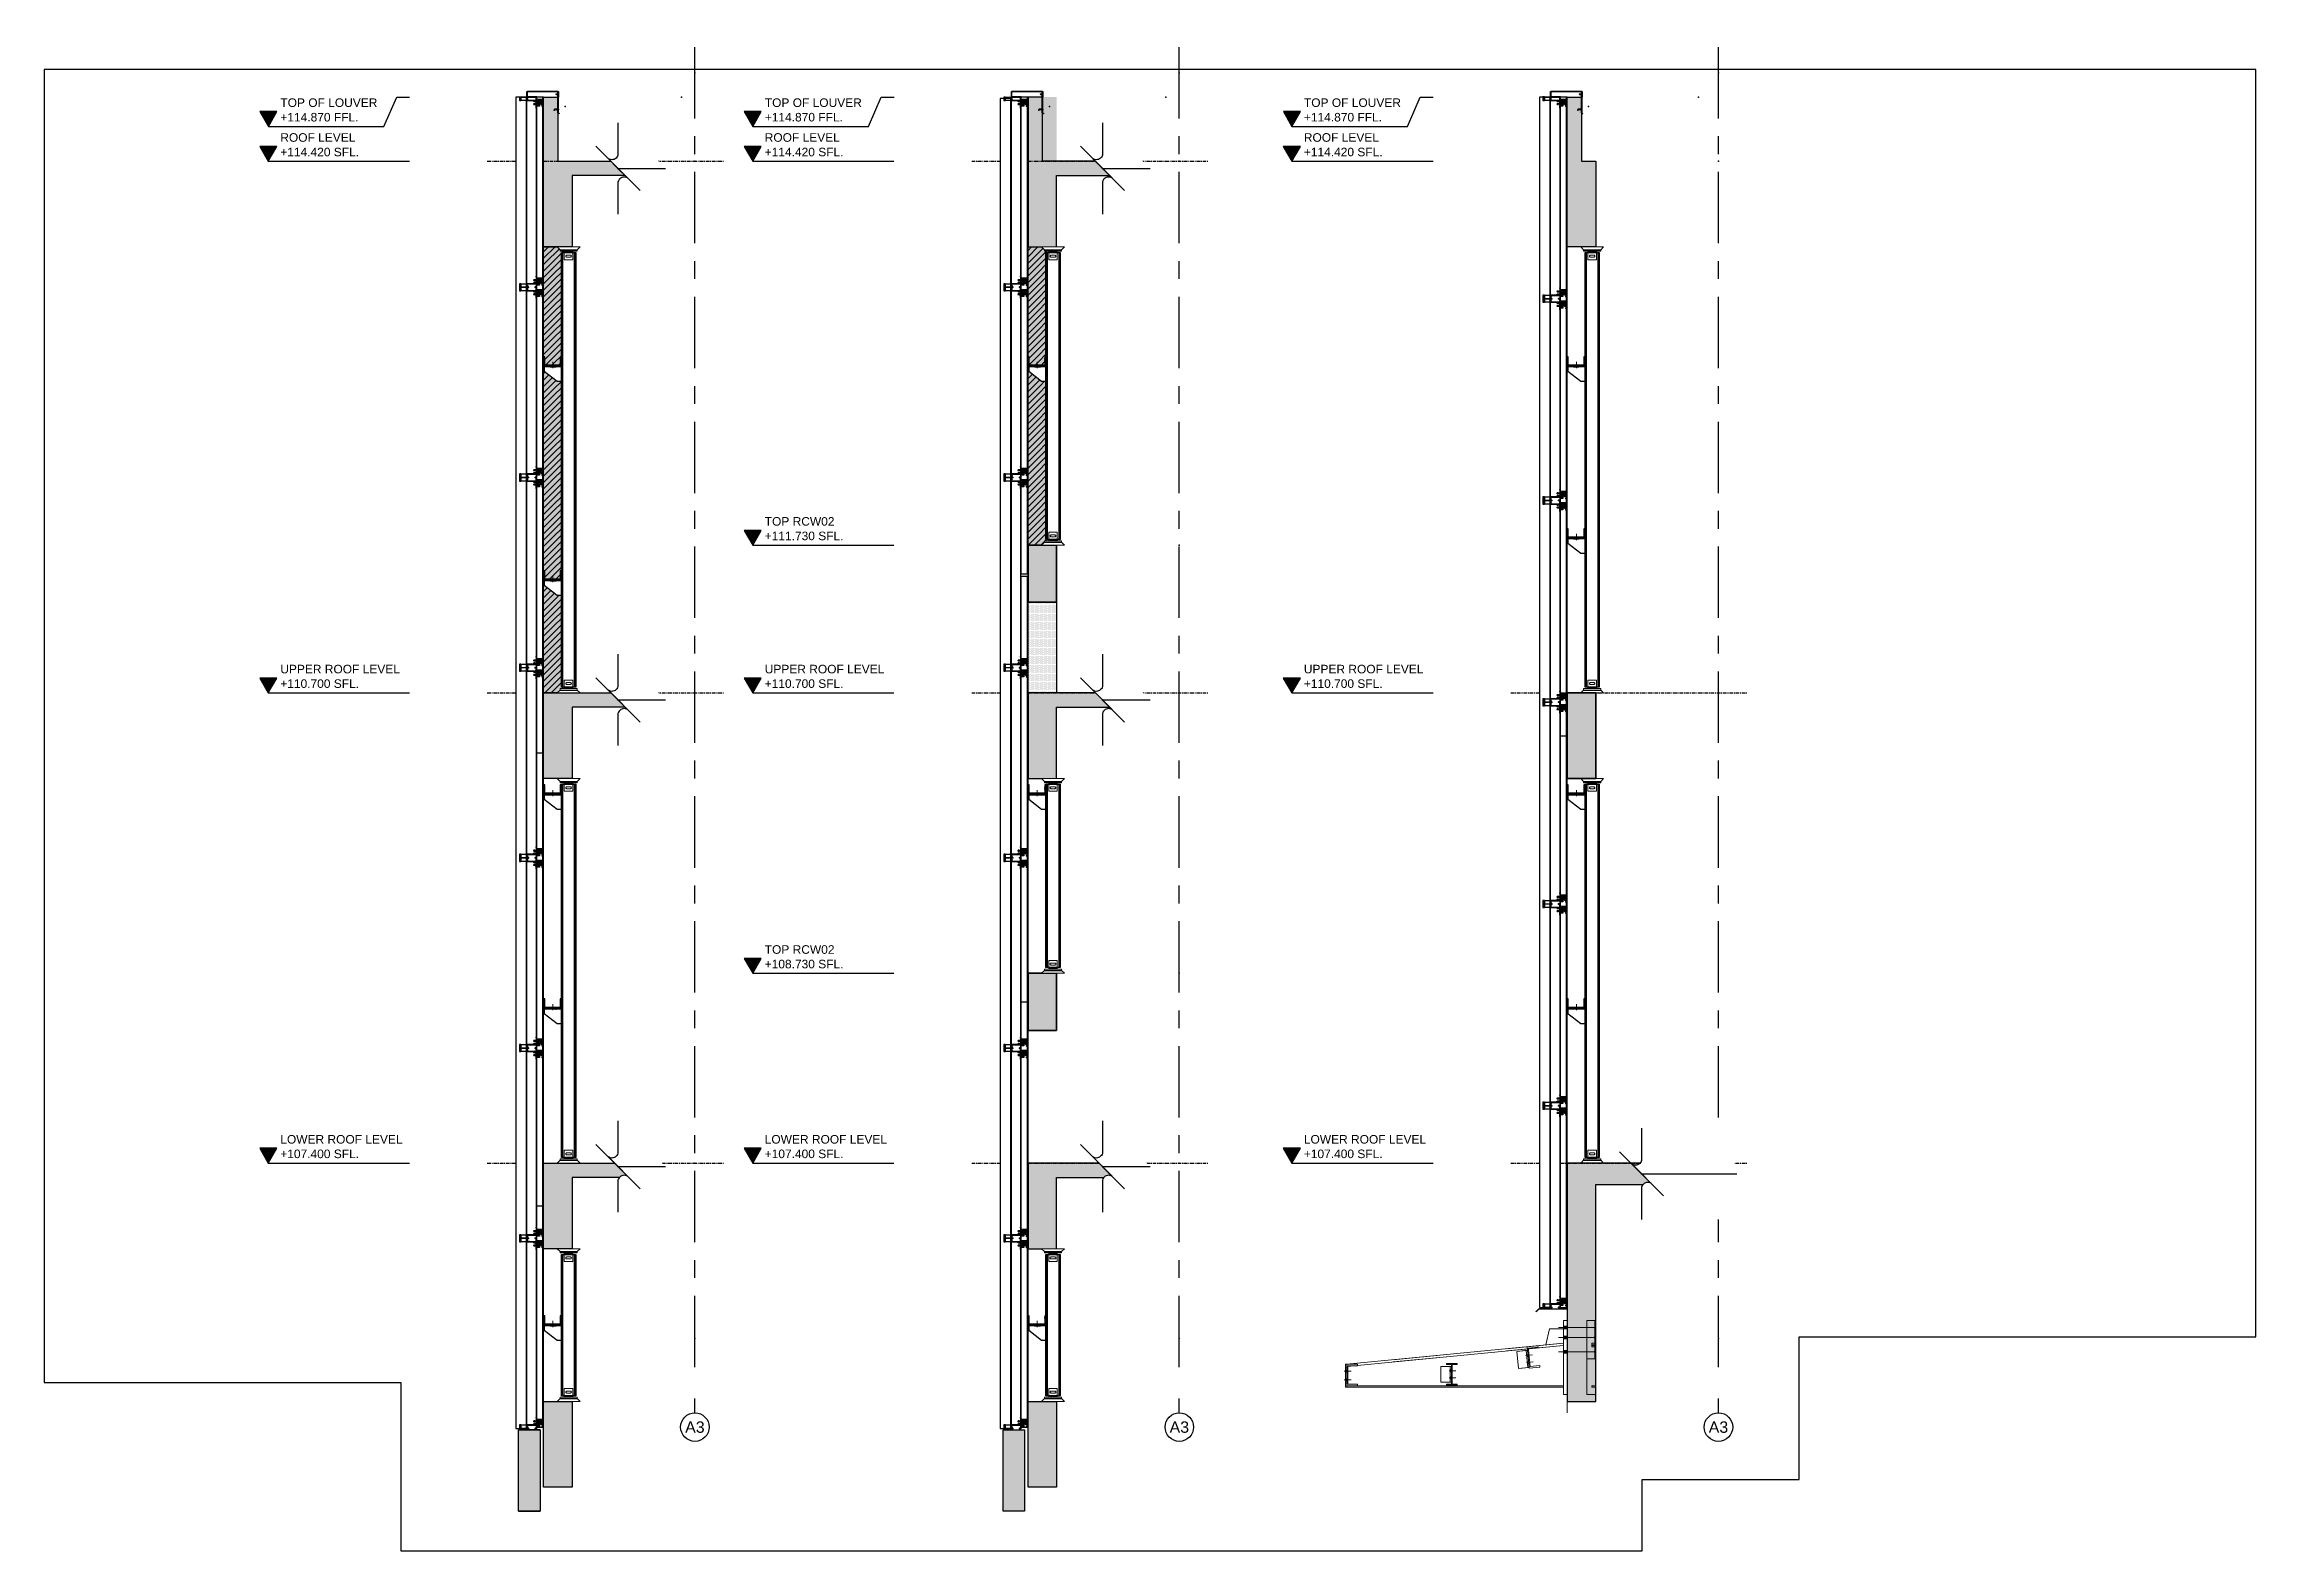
# Model space of a CAD drawing. Header units: millimetres. Extents: x 652937 to 1670132, y 1473552 to 2851037.
# Drawn here: x 1018891 to 1034391, y 1516754 to 1527310 of the extents above; entities that cross this region are included whole.
import ezdxf
from ezdxf.enums import TextEntityAlignment as Align
from ezdxf.xclip import XClip

# ---------------------------------------------------------------- set-up
doc = ezdxf.new("R2010")
doc.units = ezdxf.units.MM
doc.header["$XCLIPFRAME"] = 0
doc.set_wipeout_variables(frame=1)
for name, pattern in [('CENTER', [50.8, 31.75, -6.35, 6.35, -6.35]), ('TA_GL_005.00000', [13.75, 5, -1.25, 1.25, -1.25, 5]), ('XKITLINE00', [0]), ('XKITLINE02', [4, 2, -2])]:
    doc.linetypes.add(name, pattern=pattern)
for name, color, linetype, plot in [('000 - 0_HIDE_OBJ_FRAMING_DEF_SUB', 7, 'Continuous', False), ('000 - 0_SYM_DWG_BREAKER_DEF_SUB', 7, 'Continuous', False), ('000 - H I D D E N', 7, 'Continuous', False), ('000 - STRUCTURE_STEEL_FRAMING_DEF_SUB', 7, 'Continuous', False), ('010 - ASPG_ACCESSORIES_DEF_SUB', 7, 'Continuous', False)]:
    doc.layers.add(name, color=color, linetype=linetype, plot=plot)
for name, color, linetype in [('000 - 0_SYM_DWG_BREAKER_MAIN_COLOR_1', 7, 'Continuous'), ('000 - 0_SYM_DWG_BREAKER_WIPEOUT_', 7, 'Continuous'), ('000 - 0_SYM_DWG_GRID-BUBBLE_MAIN_COLOR_1', 7, 'Continuous'), ('000 - 0_SYM_DWG_GRIDLINE_MAIN_COLOR_1', 7, 'Continuous'), ('000 - 0_SYM_DWG_GRIDLINE_MAIN_COLOR_251', 7, 'Continuous'), ('000 - 0_SYM_DWG_LEVEL_MAIN_COLOR_2', 7, 'Continuous'), ('000 - 0_SYM_DWG_LEVEL_TEXT', 7, 'Continuous'), ('000 - CONCRETE_COL_CUT_COLOR_1', 7, 'Continuous'), ('000 - CONCRETE_COL_CUT_COLOR_5', 7, 'Continuous'), ('000 - CONCRETE_COL_HATCH_', 7, 'Continuous'), ('000 - CONCRETE_COL_MAIN_COLOR_1', 7, 'Continuous'), ('000 - CONCRETE_COL_WIPEOUT_', 7, 'Continuous'), ('000 - CONCRETE_WALL_HATCH_', 7, 'Continuous'), ('000 - CONCRETE_WALL_MAIN_COLOR_2', 7, 'Continuous'), ('000 - CONCRETE_WALL_MAIN_COLOR_4', 7, 'Continuous'), ('000 - EXISTING_COLUMN_MAIN_COLOR_1', 7, 'Continuous'), ('000 - H A T C H', 7, 'Continuous'), ('000 - L I N E 0.1', 7, 'Continuous'), ('000 - STRUCTURE_STEEL_ACCESORIES_MAIN_COLOR_1', 7, 'Continuous'), ('000 - STRUCTURE_STEEL_FASTERN_MAIN_COLOR_2', 7, 'Continuous'), ('000 - STRUCTURE_STEEL_FRAMING_CUT_COLOR_4', 7, 'Continuous'), ('000 - STRUCTURE_STEEL_FRAMING_HATCH_', 7, 'Continuous'), ('000 - STRUCTURE_STEEL_FRAMING_MAIN_COLOR_1', 7, 'Continuous'), ('000 - STRUCTURE_STEEL_FRAMING_MAIN_COLOR_2', 7, 'Continuous'), ('000 - STRUCTURE_STEEL_FRAMING_SUB_COLOR_2', 7, 'Continuous'), ('000 - STRUCTURE_STEEL_FRAMING_WIPEOUT_', 7, 'Continuous'), ('010 - ASPG_ACCESSORIES_MAIN_COLOR_1', 7, 'Continuous'), ('010 - ASPG_ACCESSORIES_MAIN_COLOR_2', 7, 'Continuous'), ('010 - ASPG_ACCESSORIES_SUB_COLOR_2', 7, 'Continuous'), ('010 - ASPG_ACCESSORIES_SUB_COLOR_3', 7, 'Continuous'), ('010 - ASPG_ACCESSORIES_SYMBOL_', 7, 'Continuous'), ('010 - ASPG_ACCESSORIES_WIPEOUT_', 7, 'Continuous'), ('010 - ASPG_EXTR_MAIN_COLOR_2', 7, 'Continuous'), ('010 - ASPG_EXTR_WIPEOUT_', 7, 'Continuous'), ('010 - ASPG_FASTERN_MAIN_COLOR_1', 7, 'Continuous'), ('010 - ASPG_FASTERN_SUB_COLOR_2', 7, 'Continuous'), ('010 - ASPG_FASTERN_WIPEOUT_', 7, 'Continuous'), ('010 - ASPG_FLASHING_CUT_COLOR_3', 7, 'Continuous'), ('010 - ASPG_FLASHING_CUT_COLOR_4', 7, 'Continuous'), ('010 - ASPG_FLASHING_CUT_COLOR_5', 7, 'Continuous'), ('010 - ASPG_FLASHING_HATCH_', 7, 'Continuous'), ('010 - ASPG_FLASING_CUT_COLOR_4', 7, 'Continuous'), ('010 - ASPG_FRAMING_CUT_COLOR_4', 7, 'Continuous'), ('010 - ASPG_FRAMING_HATCH_', 7, 'Continuous'), ('010 - ASPG_FRAMING_SUB_COLOR_2', 7, 'Continuous'), ('010 - ASPG_FRAMING_WIPEOUT_', 7, 'Continuous'), ('Center Line', 7, 'CENTER'), ('HATCH', 7, 'Continuous')]:
    doc.layers.add(name, color=color, linetype=linetype)
for name, color, linetype, lineweight in [('Bolt', 7, 'Continuous', 0), ('Part', 7, 'Continuous', 0), ('SCREW', 7, 'Continuous', 5)]:
    doc.layers.add(name, color=color, linetype=linetype, lineweight=lineweight)
doc.styles.add('Arial', font='arial.ttf')
doc.styles.add('Arial_1', font='arial.ttf', dxfattribs={"height": 125})
doc.styles.add('Cetury Gothic', font='swissl.ttf')
doc.styles.add('TA', font='', dxfattribs={"height": 4.5})
doc.styles.get('TA').set_extended_font_data('Cordia New')
pattern_1 = [(45, (2715.48714, 3084.9077), (-0.265165043, 0.265165043), []), (45, (2715.6639, 3084.9077), (-0.265165043, 0.265165043), [])]
pattern_2 = [(0, (9100.6416, 0), (3.96875, 7.9375), [0, -7.9375])]

# ---------------------------------------------------------------- blocks, each defined once
blk = doc.blocks.new('A$Cd3d16f7f')
at = {"color": 7}
blk.add_lwpolyline([(0, -460), (125, -460), (125, -519), (560, -519), (560, -494), (615, -494), (615, -444), (775, -444), (775, 0), (0, 0), (0, -460)], close=True, dxfattribs=at)
blk = doc.blocks.new('*U8130')
at = {"color": 7}
blk.add_wipeout([(75, 285), (75, -285), (-75, -285), (-75, 285)], dxfattribs=at).dxf.layer = '000 - CONCRETE_COL_WIPEOUT_'
at = {"layer": '000 - CONCRETE_COL_HATCH_'}
h = blk.add_hatch(dxfattribs=at)
h.set_pattern_fill('AR-CONC', scale=0.05, style=0)
h.paths.add_polyline_path([(-75, -285), (-75, 285), (75, 285), (75, -285)])
at = {"layer": '000 - CONCRETE_WALL_MAIN_COLOR_4', "color": 7}
blk.add_lwpolyline([(-75, -285), (-75, 285), (75, 285), (75, -285), (-75, -285)], close=True, dxfattribs=at)
blk = doc.blocks.new('000_ASPG_TYP_FILES_20260218-010703_FRAME_EXTR_HONLIZONTAL')
at = {"layer": '010 - ASPG_FRAMING_HATCH_'}
h = blk.add_hatch(dxfattribs=at)
h.set_pattern_fill('ANSI32', scale=0.1)
edge = h.paths.add_edge_path()
edge.add_line((75, 2), (25, 2))
edge.add_line((25, 2), (25, 67))
edge.add_arc((25, 67), 0.3, 0, 90)
edge.add_line((25, 67), (0, 67))
edge.add_arc((0, 67), 0.3, 90, 180)
edge.add_line((0, 67), (0, 58))
edge.add_arc((0, 58), 0.3, 180, 270)
edge.add_line((0, 57), (2, 57))
edge.add_arc((2, 58), 0.3, 270, 360)
edge.add_line((2, 58), (2, 65))
edge.add_arc((2, 65), 0.3, 90, 180, ccw=False)
edge.add_line((2, 65), (23, 65))
edge.add_arc((23, 65), 0.3, 0, 90, ccw=False)
edge.add_line((23, 65), (23, 49))
edge.add_line((23, 49), (24, 48))
edge.add_line((24, 48), (23, 48))
edge.add_line((23, 48), (23, 22))
edge.add_line((23, 22), (24, 22))
edge.add_line((24, 22), (23, 21))
edge.add_line((23, 21), (23, 2))
edge.add_arc((23, 2), 0.3, -90, 0, ccw=False)
edge.add_line((23, 2), (2, 2))
edge.add_arc((2, 2), 0.3, 180, 270, ccw=False)
edge.add_line((2, 2), (2, 10))
edge.add_arc((2, 10), 0.3, 0, 90)
edge.add_line((2, 10), (0, 10))
edge.add_arc((0, 10), 0.3, 90, 180)
edge.add_line((0, 10), (0, 0))
edge.add_arc((0, 0), 0.3, 180, 270)
edge.add_line((0, 0), (75, 0))
at = {"layer": '010 - ASPG_ACCESSORIES_DEF_SUB', "color": 7}
for p in [(0, 67), (0, 57), (0, 10), (0, 10), (0, 0), (25, 67), (25, 67), (75, 2), (75, 0)]:
    blk.add_point(p, dxfattribs=at)
at = {"layer": '010 - ASPG_FRAMING_CUT_COLOR_4', "color": 7}
blk.add_line((75, 0), (75, 2), dxfattribs=at)
blk.add_lwpolyline([(75, 2), (25, 2), (25, 67, 0.414214), (25, 67), (0, 67, 0.414214), (0, 67), (0, 58, 0.414214), (0, 57), (2, 57, 0.414214), (2, 58), (2, 65, -0.414214), (2, 65), (23, 65, -0.414214), (23, 65), (23, 49), (24, 48), (23, 48), (23, 22), (24, 22), (23, 21), (23, 2, -0.414214), (23, 2), (2, 2, -0.414214), (2, 2), (2, 10, 0.414214), (2, 10), (0, 10, 0.414214), (0, 10), (0, 0, 0.414214), (0, 0), (75, 0)], format="xyb", dxfattribs=at)
for centre, start, end in [((0, 58), 180, 270), ((0, 10), 90, 180), ((0, 0), 180, 270), ((2, 65), 90, 180), ((2, 58), 270, 0), ((2, 10), 0, 90), ((2, 2), 180, 270), ((23, 2), 270, 0), ((75, 2), 0, 90), ((75, 0), 270, 0)]:
    blk.add_arc(centre, 0.3, start, end, dxfattribs=at)
blk = doc.blocks.new('PZG35-9D5')
at = {"layer": 'Center Line', "color": 7}
blk.add_line((0, 4), (0, -11), dxfattribs=at)
at = {"layer": 'SCREW', "color": 7}
for p, q in [((-1, 0), (-1, -1)), ((1, 0), (1, -1)), ((-2, -1), (-1, -2)), ((-2, -1), (-1, -1)), ((-2, -1), (2, -1)), ((-2, -3), (2, -2)), ((-2, -3), (-1, -2)), ((-2, -3), (-1, -3)), ((-2, -4), (-1, -4)), ((-2, -4), (-1, -4)), ((-2, -4), (-1, -4)), ((-1, -1), (1, -1)), ((-1, -2), (1, -1)), ((-1, -2), (-1, -2)), ((-1, -2), (1, -2)), ((-1, -3), (-1, -4)), ((-1, -3), (1, -3)), ((-1, -4), (-1, -8)), ((-1, -4), (-1, -4)), ((-1, -4), (-1, -4)), ((0, -10), (-1, -8)), ((0, -10), (1, -8)), ((1, -1), (1, -2)), ((2, -1), (1, -1)), ((2, -1), (1, -1)), ((2, -2), (1, -2)), ((2, -2), (1, -3)), ((1, -3), (1, -3)), ((1, -3), (1, -3)), ((2, -4), (1, -3)), ((1, -4), (1, -4)), ((1, -4), (2, -4)), ((1, -4), (1, -4)), ((1, -5), (1, -4)), ((2, -5), (1, -4)), ((2, -4), (1, -4)), ((1, -5), (1, -8)), ((1, -5), (2, -5)), ((1, -5), (1, -5)), ((2, -5), (1, -5))]:
    blk.add_line(p, q, dxfattribs=at)
blk.add_lwpolyline([(0, -10), (1, -5), (1, -4, 0.417657), (0, -3, 0.108102), (-1, -4), (-1, -5)], format="xyb", dxfattribs=at)
blk = doc.blocks.new('*U9352')
at = {"layer": 'SCREW', "color": 7}
blk.add_lwpolyline([(3, 2, 0.09906), (1, 3), (1, 2), (-1, 2), (-1, 3, 0.09906), (-3, 2, 0.266588), (-4, 1), (-4, 0, 0.414214), (-3, 0), (3, 0, 0.414214), (3, 0), (3, 1, 0.266588)], format="xyb", close=True, dxfattribs=at)
blk.add_blockref('PZG35-9D5', (0, 0), dxfattribs=at)
blk = doc.blocks.new('000_ASPG_TYP_FILES_BK_FOR_ASPG_LOUVERS_SIDE_VIEW')
at = {"color": 7}
blk.add_point((0, 0), dxfattribs=at)
at = {"layer": '010 - ASPG_ACCESSORIES_MAIN_COLOR_1', "color": 7}
blk.add_line((3, -13), (3, 12), dxfattribs=at)
for points in [[(43, -13), (1, -13), (1, 12), (43, 12)], [(53, 12), (43, 12), (43, -13), (53, -13)]]:
    blk.add_lwpolyline(points, close=True, dxfattribs=at)
at = {"layer": '010 - ASPG_ACCESSORIES_SUB_COLOR_3', "color": 7}
for p, q in [((43, -13), (43, 12)), ((44, -13), (44, 12)), ((44, -13), (44, 12)), ((45, -13), (45, 12)), ((46, -13), (46, 12)), ((47, -13), (47, 12)), ((48, -13), (48, 12)), ((49, -13), (49, 12)), ((51, -13), (51, 12)), ((51, -13), (51, 12)), ((52, -13), (52, 12)), ((52, -13), (52, 12))]:
    blk.add_line(p, q, dxfattribs=at)
at = {"layer": 'SCREW', "color": 7, "rotation": 270}
blk.add_blockref('*U9352', (3, 0), dxfattribs=at)
blk = doc.blocks.new('A$C57452C2B')
at = {"layer": '010 - ASPG_FASTERN_MAIN_COLOR_1', "color": 7}
for p, q in [((0.003, 0.001), (0.003, 0.004)), ((0.007, 0.031), (0.004, 0.021)), ((0.01, 0), (0.004, 0)), ((0.005, 0.001), (0.005, 0.004)), ((0.009, 0.001), (0.009, 0.004)), ((0.011, 0.001), (0.011, 0.004))]:
    blk.add_line(p, q, dxfattribs=at)
for points in [[(0.014, 0.005), (0.014, 0.006), (0, 0.006), (0, 0.005), (0.003, 0.004), (0.011, 0.004)], [(0.004, 0.021), (0.004, 0.028), (0.007, 0.031), (0.009, 0.028), (0.009, 0.021)]]:
    blk.add_lwpolyline(points, close=True, dxfattribs=at)
for centre, radius, start, end in [((0.004, 0.001), 0.00125, 216.8699, 323.1301), ((0.007, 0.004), 0.00425, 241.9275, 298.0725), ((0.01, 0.001), 0.00125, 216.8699, 323.1301)]:
    blk.add_arc(centre, radius, start, end, dxfattribs=at)
at = {"layer": '010 - ASPG_FASTERN_SUB_COLOR_2', "color": 7}
for p in [(0.009, 0.021), (0.004, 0.021)]:
    blk.add_line(p, (0.004, 0.02), dxfattribs=at)
for points in [[(0.004, 0.017, 0.666667), (0.004, 0.018), (0.009, 0.02, 0.666667), (0.009, 0.018)], [(0.004, 0.015, 0.666667), (0.004, 0.017), (0.009, 0.018, 0.666667), (0.009, 0.017)], [(0.004, 0.014, 0.666667), (0.004, 0.015), (0.009, 0.017, 0.666667), (0.009, 0.015)], [(0.004, 0.012, 0.666667), (0.004, 0.014), (0.009, 0.015, 0.666667), (0.009, 0.014)], [(0.004, 0.011, 0.666667), (0.004, 0.012), (0.009, 0.014, 0.666667), (0.009, 0.012)], [(0.004, 0.009, 0.666667), (0.004, 0.011), (0.009, 0.012, 0.666667), (0.009, 0.011)], [(0.004, 0.008, 0.666667), (0.004, 0.009), (0.009, 0.011, 0.666667), (0.009, 0.009)], [(0.004, 0.006, 0.666667), (0.004, 0.008), (0.009, 0.009, 0.666667), (0.009, 0.008)], [(0.005, 0.006, 0.091189), (0.004, 0.006), (0.009, 0.008, 0.666667), (0.009, 0.006)]]:
    blk.add_lwpolyline(points, format="xyb", dxfattribs=at)
for centre, start, end in [((0.004, 0.019), 292.6199, 67.3801), ((0.01, 0.02), 112.6199, 247.3801)]:
    blk.add_arc(centre, 0.000812, start, end, dxfattribs=at)
blk = doc.blocks.new('A$C6d2a724f')
at = {"color": 7}
blk.add_wipeout([(-4, 6), (4, 6), (7, 0), (4, -6), (-4, -6), (-7, 0)], dxfattribs=at).dxf.layer = '010 - ASPG_FASTERN_MAIN_COLOR_1'
at = {"layer": '010 - ASPG_FASTERN_MAIN_COLOR_1', "color": 7}
blk.add_lwpolyline([(-4, 6), (4, 6), (7, 0), (4, -6), (-4, -6), (-7, 0)], close=True, dxfattribs=at)
at = {"layer": '010 - ASPG_FASTERN_SUB_COLOR_2', "color": 7}
for radius in [6.33, 3.96]:
    blk.add_circle((0, 0), radius, dxfattribs=at)
blk = doc.blocks.new('A$Cb3d6a647')
at = {"color": 7}
blk.add_wipeout([(0, -50), (0, -50), (0, 0), (40, 0), (40, -40), (34, -40), (29, -35), (29, -25), (27, -22), (24, -20), (21, -22), (20, -25), (20, -50)], dxfattribs=at).dxf.layer = '010 - ASPG_FASTERN_WIPEOUT_'
at = {"layer": 'HATCH'}
h = blk.add_hatch(dxfattribs=at)
h.set_pattern_fill('DOTS', scale=0.5)
h.paths.add_polyline_path([(3, 0), (3, -8), (4, -8), (5, -11), (8, -11, -0.236068), (9, -12), (9, -19), (5, -19), (4, -22), (3, -22), (3, -28), (4, -28), (5, -31), (8, -31, -0.236068), (9, -32), (9, -39), (5, -39), (4, -42), (3, -42), (3, -50), (20, -50), (20, -25, -1), (29, -25), (29, -35), (34, -40), (40, -40), (40, 0)])
at = {"color": 7}
blk.add_point((40, -50), dxfattribs=at)
at = {"layer": '010 - ASPG_ACCESSORIES_MAIN_COLOR_1', "color": 7}
blk.add_lwpolyline([(0, 0), (3, 0), (3, -50), (0, -50)], close=True, dxfattribs=at)
at = {"layer": '010 - ASPG_ACCESSORIES_MAIN_COLOR_2', "color": 7}
blk.add_lwpolyline([(0, 0), (40, 0), (40, -40), (34, -40), (29, -35), (29, -25, 1), (20, -25), (20, -50), (0, -50)], format="xyb", close=True, dxfattribs=at)
at = {"color": 7, "extrusion": (0, 0, -1), "xscale": 1000, "yscale": 1000, "zscale": -1000, "rotation": 270}
for p in [(-9, -8), (-9, -28)]:
    blk.add_blockref('A$C57452C2B', p, dxfattribs=at)
at = {"color": 7}
blk.add_blockref('A$C6d2a724f', (24, -25), dxfattribs=at)
blk = doc.blocks.new('*U8687')
at = {"color": 7}
blk.add_wipeout([(1308, 2), (25, 2), (25, 67), (1308, 67)], dxfattribs=at).dxf.layer = '010 - ASPG_FRAMING_WIPEOUT_'
blk.add_blockref('000_ASPG_TYP_FILES_20260218-010703_FRAME_EXTR_HONLIZONTAL', (0, 0), dxfattribs=at)
at = {"color": 7, "xscale": -1}
blk.add_blockref('000_ASPG_TYP_FILES_20260218-010703_FRAME_EXTR_HONLIZONTAL', (1333, 0), dxfattribs=at)
at = {"color": 7}
blk.add_wipeout([(9330, 68), (9330, 145), (0, 145), (0, 68)], dxfattribs=at).dxf.layer = '010 - ASPG_EXTR_WIPEOUT_'
blk.add_point((25, 67), dxfattribs=at)
at = {"layer": '010 - ASPG_EXTR_MAIN_COLOR_2', "color": 7}
blk.add_lwpolyline([(9330, 70), (9330, 145), (0, 145), (0, 70)], close=True, dxfattribs=at)
at = {"layer": '010 - ASPG_FRAMING_SUB_COLOR_2', "color": 7}
blk.add_lwpolyline([(1308, 2), (25, 2), (25, 67), (1308, 67)], close=True, dxfattribs=at)
at = {"color": 7, "rotation": 90}
for p in [(12, 67), (1320, 67)]:
    blk.add_blockref('000_ASPG_TYP_FILES_BK_FOR_ASPG_LOUVERS_SIDE_VIEW', p, dxfattribs=at)
at = {"color": 7, "rotation": 270}
for p in [(65, 0), (1318, 0)]:
    blk.add_blockref('A$Cb3d6a647', p, dxfattribs=at)
blk = doc.blocks.new('*A7870')
at = {"layer": 'Part', "color": 7, "linetype": 'XKITLINE00', "lineweight": 0}
for p, q in [((560.731873, 232.946249), (560.571873, 232.946249)), ((560.571873, 232.946249), (560.571873, 231.646249)), ((560.731873, 231.766249), (560.731873, 232.946249)), ((563.071873, 232.946249), (562.911873, 232.946249)), ((562.911873, 232.946249), (562.911873, 231.766249)), ((563.071873, 231.646249), (563.071873, 232.946249)), ((560.571873, 231.646249), (563.071873, 231.646249)), ((562.911873, 231.766249), (560.731873, 231.766249))]:
    blk.add_line(p, q, dxfattribs=at)
blk = doc.blocks.new('*A7871')
at = {"layer": 'Part', "color": 7, "linetype": 'XKITLINE00', "lineweight": 0}
for p, q in [((560.671873, 231.526249), (560.671873, 231.646249)), ((563.071873, 231.526249), (560.671873, 231.526249)), ((563.071873, 231.646249), (563.071873, 231.526249))]:
    blk.add_line(p, q, dxfattribs=at)
blk = doc.blocks.new('*U7872')
at = {"color": 7}
blk.add_wipeout([(-120, 100), (-120, 106), (-125, 106), (-125, 171), (-117, 171), (-117, 112), (-8, 112), (-8, 171), (0, 171), (0, 106), (0, 100), (0, 0), (-30, 0), (-120, 70)], dxfattribs=at)
at = {"layer": '000 - STRUCTURE_STEEL_FRAMING_HATCH_'}
h = blk.add_hatch(dxfattribs=at)
h.set_pattern_fill('ANSI32', scale=0.5)
h.paths.add_polyline_path([(-125, 171), (-125, 106), (0, 106), (0, 171), (-8, 171), (-8, 112), (-117, 112), (-117, 171)])
h = blk.add_hatch(dxfattribs=at)
h.set_pattern_fill('ANSI32', style=0)
h.set_pattern_definition(pattern_1)
h.paths.add_polyline_path([(-38, 106), (-38, 100), (-82, 100), (-82, 106)], flags=17)
h = blk.add_hatch(dxfattribs=at)
h.set_pattern_fill('ANSI32', style=0)
h.set_pattern_definition(pattern_1)
h.paths.add_polyline_path([(-53, 112), (-53, 106), (-67, 106), (-67, 112)], flags=17)
at = {"layer": '000 - STRUCTURE_STEEL_FRAMING_CUT_COLOR_4', "color": 7}
blk.add_lwpolyline([(-125, 171), (-125, 106), (0, 106), (0, 171), (-8, 171), (-8, 112), (-117, 112), (-117, 171), (-125, 171)], dxfattribs=at)
at = {"layer": '000 - STRUCTURE_STEEL_FRAMING_DEF_SUB', "color": 7, "linetype": 'XKITLINE00', "lineweight": 0}
blk.add_line((-60, 92), (-60, 135), dxfattribs=at)
blk.add_line((-60, 92), (-60, 135), dxfattribs=at)
at = {"layer": '000 - STRUCTURE_STEEL_FRAMING_HATCH_', "color": 7, "linetype": 'XKITLINE00', "lineweight": 0}
for p, q in [((-82, 100), (-82, 106)), ((-82, 100), (-82, 106)), ((-67, 106), (-67, 112)), ((-67, 106), (-67, 112)), ((-53, 106), (-53, 112)), ((-53, 106), (-53, 112)), ((-38, 100), (-38, 106)), ((-38, 100), (-38, 106))]:
    blk.add_line(p, q, dxfattribs=at)
at = {"layer": '000 - STRUCTURE_STEEL_FRAMING_MAIN_COLOR_2', "color": 7}
blk.add_lwpolyline([(-120, 106), (0, 106), (0, 100), (-120, 100)], close=True, dxfattribs=at)
blk.add_lwpolyline([(-120, 100), (-120, 70), (-30, 0), (0, 0), (0, 100), (-120, 100)], dxfattribs=at)
at = {"color": 7, "lineweight": 0, "xscale": 50, "yscale": 50, "zscale": 50}
blk.add_blockref('*A7870', (-28154, -11476), dxfattribs=at)
at = {"layer": '000 - STRUCTURE_STEEL_FRAMING_MAIN_COLOR_2', "color": 7, "xscale": 50, "yscale": 50, "zscale": 50}
blk.add_blockref('*A7871', (-28154, -11476), dxfattribs=at)
blk = doc.blocks.new('*U8150')
at = {"color": 7}
blk.add_wipeout([(60, 20), (60, 30), (-60, 30), (-60, 20), (-80, 0), (80, 0)], dxfattribs=at)
for points in [[(-225, -180), (-175, -180), (-175, 1370), (-225, 1370)], [(60, 1050), (60, 1040), (-60, 1040), (-60, 1050), (-80, 1070), (80, 1070)]]:
    blk.add_wipeout(points, dxfattribs=at).dxf.layer = '000 - STRUCTURE_STEEL_FRAMING_WIPEOUT_'
blk.add_wipeout([(60, 1050), (60, 1040), (-60, 1040), (-60, 1050), (-80, 1070), (80, 1070)], dxfattribs=at)
at = {"layer": '000 - STRUCTURE_STEEL_FASTERN_MAIN_COLOR_2', "color": 7, "lineweight": 0}
blk.add_lwpolyline([(60, 1050), (60, 1040), (-60, 1040), (-60, 1050), (-80, 1070), (80, 1070)], close=True, dxfattribs=at)
at = {"color": 7}
blk.add_wipeout([(-50, 40), (50, 40), (50, 1030), (-50, 1030)], dxfattribs=at)
at = {"layer": '000 - STRUCTURE_STEEL_ACCESORIES_MAIN_COLOR_1', "color": 7, "lineweight": 0}
for p, q in [((-30, 980), (-30, 1040)), ((30, 1035), (-30, 1035)), ((30, 980), (-30, 980)), ((30, 1040), (30, 980)), ((30, 90), (-30, 90)), ((-30, 90), (-30, 30)), ((30, 35), (-30, 35)), ((30, 30), (30, 90))]:
    blk.add_line(p, q, dxfattribs=at)
for points in [[(-15, 999), (-12, 998), (13, 998), (15, 999), (17, 1000), (19, 1002), (20, 1005), (19, 1008), (17, 1010), (15, 1011), (13, 1012), (-12, 1012), (-15, 1011), (-17, 1010), (-19, 1008), (-19, 1005), (-19, 1002), (-17, 1000), (-15, 999)], [(-15, 71), (-12, 72), (13, 72), (15, 71), (17, 70), (19, 68), (20, 65), (19, 62), (17, 60), (15, 59), (13, 58), (-12, 58), (-15, 59), (-17, 60), (-19, 62), (-19, 65), (-19, 68), (-17, 70), (-15, 71)]]:
    blk.add_lwpolyline(points, close=True, dxfattribs=at)
at = {"layer": '000 - STRUCTURE_STEEL_FASTERN_MAIN_COLOR_2', "color": 7}
for p, q in [((-60, 1050), (60, 1050)), ((-60, 20), (60, 20))]:
    blk.add_line(p, q, dxfattribs=at)
at = {"layer": '000 - STRUCTURE_STEEL_FASTERN_MAIN_COLOR_2', "color": 7, "lineweight": 0}
blk.add_lwpolyline([(60, 20), (60, 30), (-60, 30), (-60, 20), (-80, 0), (80, 0)], close=True, dxfattribs=at)
at = {"layer": '000 - STRUCTURE_STEEL_FRAMING_MAIN_COLOR_1', "color": 7}
for points in [[(-50, 1030), (-42, 1030), (-42, 40), (-50, 40)], [(42, 1030), (50, 1030), (50, 40), (42, 40)]]:
    blk.add_lwpolyline(points, close=True, dxfattribs=at)
at = {"layer": '000 - STRUCTURE_STEEL_FRAMING_SUB_COLOR_2', "color": 7}
blk.add_lwpolyline([(-42, 1030), (42, 1030), (42, 40), (-42, 40)], close=True, dxfattribs=at)
at = {"color": 7}
blk.add_blockref('*U7872', (-50, 429), dxfattribs=at)
blk.add_blockref('*U7872', (-50, 429), dxfattribs=at)
at = {"layer": '000 - STRUCTURE_STEEL_FRAMING_MAIN_COLOR_1', "color": 7}
for points in [[(-225, -180), (-180, -180), (-180, 1370), (-225, 1370)], [(-180, -180), (-175, -180), (-175, 1370), (-180, 1370)]]:
    blk.add_lwpolyline(points, close=True, dxfattribs=at)
at = {"color": 7}
blk.add_blockref('*U7872', (-50, 429), dxfattribs=at)
blk.add_blockref('*U7872', (-50, 429), dxfattribs=at)
blk = doc.blocks.new('*U8125')
at = {"layer": '000 - H A T C H'}
h = blk.add_hatch(dxfattribs=at)
h.set_pattern_fill('AR-CONC', scale=0.05)
h.paths.add_polyline_path([(200, 600), (0, 600), (0, 0), (200, 0)])
at = {"layer": '000 - CONCRETE_COL_WIPEOUT_', "color": 7}
blk.add_lwpolyline([(0, 600), (0, 600), (0, 600), (200, 600), (200, 0), (0, 0), (0, 600), (0, 600), (0, 600), (0, 600), (0, 600), (0, 600)], close=True, dxfattribs=at)
blk = doc.blocks.new('*U8259')
at = {"color": 7}
blk.add_wipeout([(750, -450), (750, -550), (200, -550), (200, -1050), (0, -1050), (0, 0), (100, 0), (100, 0), (100, 0), (100, 0), (100, 0), (100, -450)], dxfattribs=at)
at = {"layer": '000 - H A T C H'}
h = blk.add_hatch(dxfattribs=at)
h.set_pattern_fill('AR-CONC', scale=0.05)
h.paths.add_polyline_path([(100, 0), (0, 0), (0, -1050), (200, -1050), (200, -550), (750, -550), (750, -450), (100, -450)])
at = {"layer": '000 - CONCRETE_COL_WIPEOUT_', "color": 7}
blk.add_lwpolyline([(750, -450), (750, -550), (200, -550), (200, -1050), (0, -1050), (0, 0), (100, 0), (100, 0), (100, 0), (100, 0), (100, 0), (100, -450)], close=True, dxfattribs=at)
blk = doc.blocks.new('*U8127')
at = {"layer": '000 - 0_SYM_DWG_GRIDLINE_MAIN_COLOR_1', "color": 7}
blk.add_line((26, 0), (21, 0), dxfattribs=at)
blk.add_circle((31, 0), 5, dxfattribs=at)
at = {"layer": '000 - 0_SYM_DWG_GRIDLINE_MAIN_COLOR_251', "color": 7, "linetype": 'ByBlock', "ltscale": 5}
blk.add_line((10, 0), (-453.5, 0), dxfattribs=at)
at = {"layer": '000 - 0_SYM_DWG_GRIDLINE_MAIN_COLOR_251', "color": 7}
for p in [(-443.5, 0), (0, 0)]:
    blk.add_point(p, dxfattribs=at)
at = {"color": 7, "style": 'TA', "flags": 1}
blk.add_attdef('LOCATION', (6, -6), '', height=4.5, rotation=270, dxfattribs=at)
at = {"layer": '000 - 0_SYM_DWG_GRID-BUBBLE_MAIN_COLOR_1', "color": 7, "style": 'Arial'}
blk.add_attdef('GRID-HEAD', text='', height=4, rotation=90, dxfattribs=at).set_placement((31, 0), align=Align.MIDDLE_CENTER)
blk = doc.blocks.new('*U9107')
at = {"layer": '000 - 0_SYM_DWG_LEVEL_MAIN_COLOR_2'}
blk.add_hatch(color=7, dxfattribs=at).paths.add_polyline_path([(-146.51, 5.18), (-149.5, 0), (-152.49, 5.18)])
at = {"color": 7}
blk.add_point((0, 0), dxfattribs=at)
at = {"layer": '000 - 0_SYM_DWG_GRIDLINE_MAIN_COLOR_251', "color": 7}
blk.add_lwpolyline([(-149.5, 0), (-109, 0), (-104.5, 0), (-100, 0)], dxfattribs=at)
at = {"layer": '000 - 0_SYM_DWG_LEVEL_MAIN_COLOR_2', "color": 7, "lineweight": 25}
for p, q in [((-146.51, 5.18), (-152.49, 5.18)), ((-152.49, 5.18), (-149.5, 0)), ((-149.5, 0), (-146.51, 5.18))]:
    blk.add_line(p, q, dxfattribs=at)
at = {"layer": '000 - 0_SYM_DWG_LEVEL_TEXT', "color": 7, "style": 'Arial_1'}
for tag, p in [('LV_NAME_2', (-145.29, 6.83)), ('LV_NAME_1', (-145.28, 11.92)), ('LV_NAME_3', (-145.3, 1.74))]:
    blk.add_attdef(tag, p, '', height=3, dxfattribs=at)
blk = doc.blocks.new('*U9081')
at = {"layer": '000 - 0_SYM_DWG_LEVEL_MAIN_COLOR_2'}
blk.add_hatch(color=7, dxfattribs=at).paths.add_polyline_path([(-146.51, 5.18), (-149.5, 0), (-152.49, 5.18)])
at = {"color": 7}
blk.add_point((0, 0), dxfattribs=at)
at = {"layer": '000 - 0_SYM_DWG_GRIDLINE_MAIN_COLOR_251', "color": 7}
blk.add_lwpolyline([(-149.5, 0), (-109, 0), (-104.5, 0), (-100, 0)], dxfattribs=at)
at = {"layer": '000 - 0_SYM_DWG_LEVEL_MAIN_COLOR_2', "color": 7, "lineweight": 25}
for p, q in [((-146.51, 5.18), (-152.49, 5.18)), ((-152.49, 5.18), (-149.5, 0)), ((-149.5, 0), (-146.51, 5.18))]:
    blk.add_line(p, q, dxfattribs=at)
at = {"layer": '000 - 0_SYM_DWG_LEVEL_TEXT', "color": 7, "style": 'Arial_1'}
for tag, p in [('LV_NAME_2', (-145.29, 6.83)), ('LV_NAME_1', (-145.28, 11.92)), ('LV_NAME_3', (-145.3, 1.74))]:
    blk.add_attdef(tag, p, '', height=3, dxfattribs=at)
blk = doc.blocks.new('*U9082')
at = {"layer": '000 - 0_SYM_DWG_LEVEL_MAIN_COLOR_2'}
blk.add_hatch(color=7, dxfattribs=at).paths.add_polyline_path([(-146.51, 5.18), (-149.5, 0), (-152.49, 5.18)])
at = {"color": 7}
blk.add_point((0, 0), dxfattribs=at)
at = {"layer": '000 - 0_SYM_DWG_GRIDLINE_MAIN_COLOR_251', "color": 7}
blk.add_lwpolyline([(-149.5, 0), (-109, 0), (-104.5, 0), (-100, 0)], dxfattribs=at)
at = {"layer": '000 - 0_SYM_DWG_LEVEL_MAIN_COLOR_2', "color": 7, "lineweight": 25}
for p, q in [((-146.51, 5.18), (-152.49, 5.18)), ((-152.49, 5.18), (-149.5, 0)), ((-149.5, 0), (-146.51, 5.18))]:
    blk.add_line(p, q, dxfattribs=at)
at = {"layer": '000 - 0_SYM_DWG_LEVEL_TEXT', "color": 7, "style": 'Arial_1'}
for tag, p in [('LV_NAME_2', (-145.29, 6.83)), ('LV_NAME_1', (-145.28, 11.92)), ('LV_NAME_3', (-145.3, 1.74))]:
    blk.add_attdef(tag, p, '', height=3, dxfattribs=at)
blk = doc.blocks.new('*U8157')
at = {"layer": '000 - 0_SYM_DWG_GRIDLINE_MAIN_COLOR_251', "color": 7, "linetype": 'ByBlock', "ltscale": 5}
blk.add_line((200, 0), (-1455, 0), dxfattribs=at)
at = {"layer": '000 - 0_SYM_DWG_GRIDLINE_MAIN_COLOR_251', "color": 7}
for p in [(-1255, 0), (0, 0)]:
    blk.add_point(p, dxfattribs=at)
at = {"color": 7, "style": 'TA', "flags": 1}
blk.add_attdef('LOCATION', (6, -6), '', height=4.5, rotation=270, dxfattribs=at)
blk = doc.blocks.new('*U8147')
at = {"layer": '000 - H A T C H'}
h = blk.add_hatch(dxfattribs=at)
h.set_pattern_fill('AR-CONC', scale=0.05)
h.paths.add_polyline_path([(750, 100), (0, 100), (0, 0), (550, 0), (550, -500), (750, -500)])
at = {"layer": '000 - CONCRETE_COL_WIPEOUT_', "color": 7}
blk.add_lwpolyline([(550, 0), (550, -500), (750, -500), (750, 100), (0, 100), (0, 0), (550, 0), (550, 0), (550, 0), (550, 0), (550, 0), (550, 0)], close=True, dxfattribs=at)
blk = doc.blocks.new('*U9105')
at = {"layer": '000 - 0_SYM_DWG_LEVEL_MAIN_COLOR_2'}
blk.add_hatch(color=7, dxfattribs=at).paths.add_polyline_path([(-141.79, -5.12), (-144.78, -10.3), (-147.77, -5.12)])
at = {"color": 7}
blk.add_point((0, 0), dxfattribs=at)
at = {"layer": '000 - 0_SYM_DWG_GRIDLINE_MAIN_COLOR_251', "color": 7}
blk.add_lwpolyline([(-144.78, -10.3), (-104.28, -10.3), (-99.78, 0), (-95.28, 0)], dxfattribs=at)
at = {"layer": '000 - 0_SYM_DWG_LEVEL_MAIN_COLOR_2', "color": 7, "lineweight": 25}
for p, q in [((-141.79, -5.12), (-147.77, -5.12)), ((-147.77, -5.12), (-144.78, -10.3)), ((-144.78, -10.3), (-141.79, -5.12))]:
    blk.add_line(p, q, dxfattribs=at)
at = {"layer": '000 - 0_SYM_DWG_LEVEL_TEXT', "color": 7, "style": 'Arial_1'}
for tag, p in [('LV_NAME_1', (-140.55, 1.62)), ('LV_NAME_3', (-140.57, -8.56)), ('LV_NAME_2', (-140.56, -3.47))]:
    blk.add_attdef(tag, p, '', height=3, dxfattribs=at)
blk = doc.blocks.new('W-1-PP18-ST_ENT3_REV02_20260414-124951_PP18_ENT3_SE_SEC_D-1')
at = {"layer": '000 - CONCRETE_WALL_HATCH_'}
h = blk.add_hatch(dxfattribs=at)
h.set_pattern_fill('DOTS', scale=5)
h.paths.add_polyline_path([(-15700, 110695), (-15700, 113820), (-15500, 113820), (-15500, 110695)])
at = {"layer": '000 - EXISTING_COLUMN_MAIN_COLOR_1', "color": 7}
blk.add_lwpolyline([(-15700, 110695), (-15700, 113820), (-15500, 113820), (-15500, 110695)], close=True, dxfattribs=at)
at = {"color": 7, "xscale": 20, "yscale": 20, "zscale": 20}
for name, p, values in [('*U9105', (-14734, 114870), {'LV_NAME_2': 'TOP OF LOUVER', 'LV_NAME_3': '+114.870 FFL.'}), ('*U9081', (-14640, 110695), {'LV_NAME_2': 'UPPER ROOF LEVEL', 'LV_NAME_3': '+110.700 SFL.'}), ('*U9082', (-14640, 107400), {'LV_NAME_2': 'LOWER ROOF LEVEL', 'LV_NAME_3': '+107.400 SFL.'})]:
    blk.add_blockref(name, p, dxfattribs=at).add_auto_attribs(values)
at = {"layer": '000 - 0_SYM_DWG_GRIDLINE_MAIN_COLOR_251', "color": 7, "linetype": 'TA_GL_005.00000', "xscale": 20, "yscale": 20, "zscale": 20, "rotation": 270}
blk.add_blockref('*U8127', (-14640, 106170), dxfattribs=at).add_auto_attribs({'GRID-HEAD': 'A3'})
at = {"layer": '000 - 0_SYM_DWG_GRIDLINE_MAIN_COLOR_251', "color": 7, "linetype": 'TA_GL_005.00000', "rotation": 180}
for p in [(-15895, 110695), (-15895, 107400)]:
    blk.add_blockref('*U8157', p, dxfattribs=at)
at = {"layer": '000 - CONCRETE_COL_MAIN_COLOR_1', "color": 7}
blk.add_blockref('*U8125', (-15700, 105130), dxfattribs=at)
blk.add_blockref('*U8259', (-15700, 114870), dxfattribs=at)
at = {"layer": '000 - CONCRETE_COL_MAIN_COLOR_1', "color": 7, "xscale": -1}
for p in [(-14950, 110595), (-14950, 107300)]:
    blk.add_blockref('*U8147', p, dxfattribs=at)
at = {"layer": '000 - CONCRETE_WALL_HATCH_'}
h = blk.add_hatch(dxfattribs=at)
h.set_pattern_fill('ANSI31', scale=10)
h.set_pattern_definition([(45, (12495.87, 0), (-22.45064, 22.45064), [])])
h.paths.add_polyline_path([(-15700, 110695), (-15700, 113820), (-15500, 113820), (-15500, 110695)])
at = {"color": 7, "xscale": 20, "yscale": 20, "zscale": 20}
blk.add_blockref('*U9107', (-14640, 114420), dxfattribs=at).add_auto_attribs({'LV_NAME_2': 'ROOF LEVEL', 'LV_NAME_3': '+114.420 SFL.'})
at = {"layer": '000 - 0_SYM_DWG_GRIDLINE_MAIN_COLOR_251', "color": 7, "linetype": 'TA_GL_005.00000', "rotation": 180}
blk.add_blockref('*U8157', (-15895, 114420), dxfattribs=at)
blk = doc.blocks.new('*U8158')
at = {"color": 7}
blk.add_wipeout([(60, 20), (60, 30), (-60, 30), (-60, 20), (-80, 0), (80, 0)], dxfattribs=at)
for points in [[(-225, -180), (-175, -180), (-175, 2800), (-225, 2800)], [(60, 1050), (60, 1040), (-60, 1040), (-60, 1050), (-80, 1070), (80, 1070)]]:
    blk.add_wipeout(points, dxfattribs=at).dxf.layer = '000 - STRUCTURE_STEEL_FRAMING_WIPEOUT_'
blk.add_wipeout([(60, 1050), (60, 1040), (-60, 1040), (-60, 1050), (-80, 1070), (80, 1070)], dxfattribs=at)
at = {"layer": '000 - STRUCTURE_STEEL_FASTERN_MAIN_COLOR_2', "color": 7, "lineweight": 0}
blk.add_lwpolyline([(60, 1050), (60, 1040), (-60, 1040), (-60, 1050), (-80, 1070), (80, 1070)], close=True, dxfattribs=at)
at = {"color": 7}
blk.add_wipeout([(-50, 40), (50, 40), (50, 1030), (-50, 1030)], dxfattribs=at)
at = {"layer": '000 - STRUCTURE_STEEL_ACCESORIES_MAIN_COLOR_1', "color": 7, "lineweight": 0}
for p, q in [((-30, 980), (-30, 1040)), ((30, 1035), (-30, 1035)), ((30, 980), (-30, 980)), ((30, 1040), (30, 980)), ((30, 90), (-30, 90)), ((-30, 90), (-30, 30)), ((30, 35), (-30, 35)), ((30, 30), (30, 90))]:
    blk.add_line(p, q, dxfattribs=at)
for points in [[(-15, 999), (-12, 998), (13, 998), (15, 999), (17, 1000), (19, 1002), (20, 1005), (19, 1008), (17, 1010), (15, 1011), (13, 1012), (-12, 1012), (-15, 1011), (-17, 1010), (-19, 1008), (-19, 1005), (-19, 1002), (-17, 1000), (-15, 999)], [(-15, 71), (-12, 72), (13, 72), (15, 71), (17, 70), (19, 68), (20, 65), (19, 62), (17, 60), (15, 59), (13, 58), (-12, 58), (-15, 59), (-17, 60), (-19, 62), (-19, 65), (-19, 68), (-17, 70), (-15, 71)]]:
    blk.add_lwpolyline(points, close=True, dxfattribs=at)
at = {"layer": '000 - STRUCTURE_STEEL_FASTERN_MAIN_COLOR_2', "color": 7}
for p, q in [((-60, 1050), (60, 1050)), ((-60, 20), (60, 20))]:
    blk.add_line(p, q, dxfattribs=at)
at = {"layer": '000 - STRUCTURE_STEEL_FASTERN_MAIN_COLOR_2', "color": 7, "lineweight": 0}
blk.add_lwpolyline([(60, 20), (60, 30), (-60, 30), (-60, 20), (-80, 0), (80, 0)], close=True, dxfattribs=at)
at = {"layer": '000 - STRUCTURE_STEEL_FRAMING_MAIN_COLOR_1', "color": 7}
for points in [[(-50, 1030), (-42, 1030), (-42, 40), (-50, 40)], [(42, 1030), (50, 1030), (50, 40), (42, 40)]]:
    blk.add_lwpolyline(points, close=True, dxfattribs=at)
at = {"layer": '000 - STRUCTURE_STEEL_FRAMING_SUB_COLOR_2', "color": 7}
blk.add_lwpolyline([(-42, 1030), (42, 1030), (42, 40), (-42, 40)], close=True, dxfattribs=at)
at = {"color": 7}
blk.add_blockref('*U7872', (-50, 429), dxfattribs=at)
blk.add_blockref('*U7872', (-50, 429), dxfattribs=at)
at = {"layer": '000 - STRUCTURE_STEEL_FRAMING_MAIN_COLOR_1', "color": 7}
for points in [[(-225, -180), (-180, -180), (-180, 2800), (-225, 2800)], [(-180, -180), (-175, -180), (-175, 2800), (-180, 2800)]]:
    blk.add_lwpolyline(points, close=True, dxfattribs=at)
at = {"color": 7}
blk.add_blockref('*U7872', (-50, 429), dxfattribs=at)
blk.add_blockref('*U7872', (-50, 429), dxfattribs=at)
blk = doc.blocks.new('*U8685')
at = {"color": 7}
blk.add_wipeout([(1308, 2), (25, 2), (25, 67), (1308, 67)], dxfattribs=at).dxf.layer = '010 - ASPG_FRAMING_WIPEOUT_'
blk.add_blockref('000_ASPG_TYP_FILES_20260218-010703_FRAME_EXTR_HONLIZONTAL', (0, 0), dxfattribs=at)
at = {"color": 7, "xscale": -1}
blk.add_blockref('000_ASPG_TYP_FILES_20260218-010703_FRAME_EXTR_HONLIZONTAL', (1333, 0), dxfattribs=at)
at = {"color": 7}
blk.add_wipeout([(9320, 68), (9320, 145), (0, 145), (0, 68)], dxfattribs=at).dxf.layer = '010 - ASPG_EXTR_WIPEOUT_'
blk.add_point((25, 67), dxfattribs=at)
at = {"layer": '010 - ASPG_EXTR_MAIN_COLOR_2', "color": 7}
blk.add_lwpolyline([(9320, 70), (9320, 145), (0, 145), (0, 70)], close=True, dxfattribs=at)
at = {"layer": '010 - ASPG_FRAMING_SUB_COLOR_2', "color": 7}
blk.add_lwpolyline([(1308, 2), (25, 2), (25, 67), (1308, 67)], close=True, dxfattribs=at)
at = {"color": 7, "rotation": 90}
for p in [(12, 67), (1320, 67)]:
    blk.add_blockref('000_ASPG_TYP_FILES_BK_FOR_ASPG_LOUVERS_SIDE_VIEW', p, dxfattribs=at)
at = {"color": 7, "rotation": 270}
for p in [(65, 0), (1318, 0)]:
    blk.add_blockref('A$Cb3d6a647', p, dxfattribs=at)
blk = doc.blocks.new('*U8163')
at = {"color": 7}
blk.add_wipeout([(60, 20), (60, 30), (-60, 30), (-60, 20), (-80, 0), (80, 0)], dxfattribs=at)
for points in [[(-225, -1012), (-175, -1012), (-175, 2995), (-225, 2995)], [(60, 2675), (60, 2665), (-60, 2665), (-60, 2675), (-80, 2695), (80, 2695)]]:
    blk.add_wipeout(points, dxfattribs=at).dxf.layer = '000 - STRUCTURE_STEEL_FRAMING_WIPEOUT_'
blk.add_wipeout([(60, 2675), (60, 2665), (-60, 2665), (-60, 2675), (-80, 2695), (80, 2695)], dxfattribs=at)
at = {"layer": '000 - STRUCTURE_STEEL_FASTERN_MAIN_COLOR_2', "color": 7, "lineweight": 0}
blk.add_lwpolyline([(60, 2675), (60, 2665), (-60, 2665), (-60, 2675), (-80, 2695), (80, 2695)], close=True, dxfattribs=at)
at = {"color": 7}
blk.add_wipeout([(-50, 40), (50, 40), (50, 2655), (-50, 2655)], dxfattribs=at)
at = {"layer": '000 - STRUCTURE_STEEL_ACCESORIES_MAIN_COLOR_1', "color": 7, "lineweight": 0}
for p, q in [((30, 2665), (30, 2605)), ((30, 90), (-30, 90)), ((-30, 90), (-30, 30)), ((30, 35), (-30, 35)), ((30, 30), (30, 90))]:
    blk.add_line(p, q, dxfattribs=at)
blk.add_lwpolyline([(-15, 71), (-12, 72), (13, 72), (15, 71), (17, 70), (19, 68), (20, 65), (19, 62), (17, 60), (15, 59), (13, 58), (-12, 58), (-15, 59), (-17, 60), (-19, 62), (-19, 65), (-19, 68), (-17, 70), (-15, 71)], close=True, dxfattribs=at)
at = {"layer": '000 - STRUCTURE_STEEL_FASTERN_MAIN_COLOR_2', "color": 7}
blk.add_line((-60, 20), (60, 20), dxfattribs=at)
at = {"layer": '000 - STRUCTURE_STEEL_FASTERN_MAIN_COLOR_2', "color": 7, "lineweight": 0}
blk.add_lwpolyline([(60, 20), (60, 30), (-60, 30), (-60, 20), (-80, 0), (80, 0)], close=True, dxfattribs=at)
at = {"layer": '000 - STRUCTURE_STEEL_FRAMING_MAIN_COLOR_1', "color": 7}
for points in [[(-50, 2655), (-42, 2655), (-42, 40), (-50, 40)], [(42, 2655), (50, 2655), (50, 40), (42, 40)]]:
    blk.add_lwpolyline(points, close=True, dxfattribs=at)
at = {"layer": '000 - STRUCTURE_STEEL_FRAMING_SUB_COLOR_2', "color": 7}
blk.add_lwpolyline([(-42, 2655), (42, 2655), (42, 40), (-42, 40)], close=True, dxfattribs=at)
at = {"color": 7}
blk.add_blockref('*U7872', (-50, 979), dxfattribs=at)
blk.add_blockref('*U7872', (-50, 979), dxfattribs=at)
at = {"layer": '000 - STRUCTURE_STEEL_FRAMING_MAIN_COLOR_1', "color": 7}
for points in [[(-225, -1012), (-180, -1012), (-180, 2995), (-225, 2995)], [(-180, -1012), (-175, -1012), (-175, 2995), (-180, 2995)]]:
    blk.add_lwpolyline(points, close=True, dxfattribs=at)
at = {"color": 7}
for p in [(-50, 2479), (-50, 979)]:
    blk.add_blockref('*U7872', p, dxfattribs=at)
at = {"layer": '000 - STRUCTURE_STEEL_ACCESORIES_MAIN_COLOR_1', "color": 7, "lineweight": 0}
for p, q in [((-30, 2605), (-30, 2665)), ((30, 2660), (-30, 2660)), ((30, 2605), (-30, 2605))]:
    blk.add_line(p, q, dxfattribs=at)
blk.add_lwpolyline([(-15, 2624), (-12, 2623), (13, 2623), (15, 2624), (17, 2625), (19, 2627), (20, 2630), (19, 2633), (17, 2635), (15, 2636), (13, 2637), (-12, 2637), (-15, 2636), (-17, 2635), (-19, 2633), (-19, 2630), (-19, 2627), (-17, 2625), (-15, 2624)], close=True, dxfattribs=at)
at = {"layer": '000 - STRUCTURE_STEEL_FASTERN_MAIN_COLOR_2', "color": 7}
blk.add_line((-60, 2675), (60, 2675), dxfattribs=at)
blk = doc.blocks.new('*U8134')
at = {"color": 7}
blk.add_wipeout([(60, 20), (60, 30), (-60, 30), (-60, 20), (-80, 0), (80, 0)], dxfattribs=at)
for points in [[(-225, -300), (-175, -300), (-175, 4175), (-225, 4175)], [(60, 3105), (60, 3095), (-60, 3095), (-60, 3105), (-80, 3125), (80, 3125)]]:
    blk.add_wipeout(points, dxfattribs=at).dxf.layer = '000 - STRUCTURE_STEEL_FRAMING_WIPEOUT_'
blk.add_wipeout([(60, 3105), (60, 3095), (-60, 3095), (-60, 3105), (-80, 3125), (80, 3125)], dxfattribs=at)
at = {"layer": '000 - STRUCTURE_STEEL_FASTERN_MAIN_COLOR_2', "color": 7, "lineweight": 0}
blk.add_lwpolyline([(60, 3105), (60, 3095), (-60, 3095), (-60, 3105), (-80, 3125), (80, 3125)], close=True, dxfattribs=at)
at = {"color": 7}
blk.add_wipeout([(-50, 40), (50, 40), (50, 3085), (-50, 3085)], dxfattribs=at)
at = {"layer": '000 - STRUCTURE_STEEL_ACCESORIES_MAIN_COLOR_1', "color": 7, "lineweight": 0}
for p, q in [((-30, 3035), (-30, 3095)), ((30, 3090), (-30, 3090)), ((30, 3035), (-30, 3035)), ((30, 3095), (30, 3035)), ((30, 90), (-30, 90)), ((-30, 90), (-30, 30)), ((30, 35), (-30, 35)), ((30, 30), (30, 90))]:
    blk.add_line(p, q, dxfattribs=at)
for points in [[(-15, 3054), (-12, 3053), (13, 3053), (15, 3054), (17, 3055), (19, 3057), (20, 3060), (19, 3063), (17, 3065), (15, 3066), (13, 3067), (-12, 3067), (-15, 3066), (-17, 3065), (-19, 3063), (-19, 3060), (-19, 3057), (-17, 3055), (-15, 3054)], [(-15, 71), (-12, 72), (13, 72), (15, 71), (17, 70), (19, 68), (20, 65), (19, 62), (17, 60), (15, 59), (13, 58), (-12, 58), (-15, 59), (-17, 60), (-19, 62), (-19, 65), (-19, 68), (-17, 70), (-15, 71)]]:
    blk.add_lwpolyline(points, close=True, dxfattribs=at)
at = {"layer": '000 - STRUCTURE_STEEL_FASTERN_MAIN_COLOR_2', "color": 7}
for p, q in [((-60, 3105), (60, 3105)), ((-60, 20), (60, 20))]:
    blk.add_line(p, q, dxfattribs=at)
at = {"layer": '000 - STRUCTURE_STEEL_FASTERN_MAIN_COLOR_2', "color": 7, "lineweight": 0}
blk.add_lwpolyline([(60, 20), (60, 30), (-60, 30), (-60, 20), (-80, 0), (80, 0)], close=True, dxfattribs=at)
at = {"layer": '000 - STRUCTURE_STEEL_FRAMING_MAIN_COLOR_1', "color": 7}
for points in [[(-50, 3085), (-42, 3085), (-42, 40), (-50, 40)], [(42, 3085), (50, 3085), (50, 40), (42, 40)]]:
    blk.add_lwpolyline(points, close=True, dxfattribs=at)
at = {"layer": '000 - STRUCTURE_STEEL_FRAMING_SUB_COLOR_2', "color": 7}
blk.add_lwpolyline([(-42, 3085), (42, 3085), (42, 40), (-42, 40)], close=True, dxfattribs=at)
at = {"color": 7}
blk.add_blockref('*U7872', (-50, 979), dxfattribs=at)
blk.add_blockref('*U7872', (-50, 979), dxfattribs=at)
at = {"layer": '000 - STRUCTURE_STEEL_FRAMING_MAIN_COLOR_1', "color": 7}
for points in [[(-225, -300), (-180, -300), (-180, 4175), (-225, 4175)], [(-180, -300), (-175, -300), (-175, 4175), (-180, 4175)]]:
    blk.add_lwpolyline(points, close=True, dxfattribs=at)
at = {"color": 7}
blk.add_blockref('*U7872', (-50, 2184), dxfattribs=at)
blk.add_blockref('*U7872', (-50, 2184), dxfattribs=at)
blk = doc.blocks.new('*U8681')
at = {"color": 7}
blk.add_wipeout([(1389, 2), (25, 2), (25, 67), (1389, 67)], dxfattribs=at).dxf.layer = '010 - ASPG_FRAMING_WIPEOUT_'
blk.add_blockref('000_ASPG_TYP_FILES_20260218-010703_FRAME_EXTR_HONLIZONTAL', (0, 0), dxfattribs=at)
at = {"color": 7, "xscale": -1}
blk.add_blockref('000_ASPG_TYP_FILES_20260218-010703_FRAME_EXTR_HONLIZONTAL', (1414, 0), dxfattribs=at)
at = {"color": 7}
blk.add_wipeout([(8482, 68), (8482, 145), (0, 145), (0, 68)], dxfattribs=at).dxf.layer = '010 - ASPG_EXTR_WIPEOUT_'
blk.add_point((25, 67), dxfattribs=at)
at = {"layer": '010 - ASPG_EXTR_MAIN_COLOR_2', "color": 7}
blk.add_lwpolyline([(8482, 70), (8482, 145), (0, 145), (0, 70)], close=True, dxfattribs=at)
at = {"layer": '010 - ASPG_FRAMING_SUB_COLOR_2', "color": 7}
blk.add_lwpolyline([(1389, 2), (25, 2), (25, 67), (1389, 67)], close=True, dxfattribs=at)
at = {"color": 7, "rotation": 90}
for p in [(12, 67), (1401, 67)]:
    blk.add_blockref('000_ASPG_TYP_FILES_BK_FOR_ASPG_LOUVERS_SIDE_VIEW', p, dxfattribs=at)
at = {"color": 7, "rotation": 270}
for p in [(65, 0), (1399, 0)]:
    blk.add_blockref('A$Cb3d6a647', p, dxfattribs=at)
blk = doc.blocks.new('*A18772947')
at = {"layer": 'Part', "color": 7, "linetype": 'XKITLINE02', "lineweight": 0}
for p, q in [((76.372307, 24.588961), (76.372307, 24.513608)), ((76.372617, 24.588961), (76.372307, 24.588961)), ((76.372307, 24.588961), (76.372679, 24.588925)), ((76.372307, 24.513608), (76.372617, 24.513608)), ((76.372307, 24.513608), (76.372679, 24.513572)), ((76.372617, 24.513608), (76.372617, 24.588961)), ((76.372617, 24.588961), (76.372679, 24.588955)), ((76.372617, 24.513608), (76.372679, 24.513602)), ((76.372679, 24.588925), (83.974157, 23.850012)), ((76.372679, 24.513572), (83.974157, 23.774658)), ((83.713646, 23.800012), (83.595952, 23.811452)), ((83.970952, 23.775), (83.940952, 23.777916)), ((83.974157, 23.774658), (83.974157, 23.850012)), ((83.974157, 23.850012), (83.974467, 23.850012)), ((83.974157, 23.774658), (83.974467, 23.774658))]:
    blk.add_line(p, q, dxfattribs=at)
at = {"layer": 'Part', "color": 7, "linetype": 'XKITLINE00', "lineweight": 0}
for p, q in [((76.372679, 24.588955), (83.974467, 23.850012)), ((83.595952, 23.811452), (76.372679, 24.513602)), ((83.940952, 23.777916), (83.713646, 23.800012)), ((83.974467, 23.774658), (83.970952, 23.775)), ((83.974467, 23.850012), (83.974467, 23.774658))]:
    blk.add_line(p, q, dxfattribs=at)
blk = doc.blocks.new('*A18782948')
at = {"layer": 'Part', "color": 7, "linetype": 'XKITLINE02', "lineweight": 0}
for p, q in [((76.372307, 23.100012), (76.372679, 23.100012)), ((76.372307, 23.100012), (76.372307, 23.050012)), ((76.372617, 23.100012), (76.372307, 23.100012)), ((76.372307, 23.050012), (76.372617, 23.050012)), ((76.372307, 23.050012), (76.372679, 23.050012)), ((76.372617, 23.050012), (76.372617, 23.100012)), ((76.372679, 23.100012), (76.372617, 23.100012)), ((76.372617, 23.050012), (76.372679, 23.050012)), ((83.974157, 23.100012), (83.595952, 23.100012)), ((83.974157, 23.050012), (83.974157, 23.100012)), ((83.974157, 23.100012), (83.974467, 23.100012)), ((83.974467, 23.050012), (83.974157, 23.050012))]:
    blk.add_line(p, q, dxfattribs=at)
at = {"layer": 'Part', "color": 7, "linetype": 'XKITLINE00', "lineweight": 0}
for p, q in [((83.595952, 23.100012), (76.372679, 23.100012)), ((76.372679, 23.050012), (83.974467, 23.050012)), ((83.974467, 23.100012), (83.970952, 23.100012)), ((83.974467, 23.100012), (83.974467, 23.050012))]:
    blk.add_line(p, q, dxfattribs=at)
blk = doc.blocks.new('*A18792949')
at = {"layer": 'Part', "color": 7, "linetype": 'XKITLINE02', "lineweight": 0}
for p, q in [((76.372454, 23.100012), (76.372461, 24.513606)), ((76.372461, 24.513606), (83.974304, 23.774912)), ((76.372461, 24.513606), (76.372477, 24.513606)), ((76.372477, 24.513606), (76.37247, 23.100012)), ((76.372477, 24.513606), (76.372679, 24.513586)), ((76.372679, 24.513586), (83.97432, 23.774912)), ((83.974304, 23.100012), (83.974304, 23.774912)), ((83.974304, 23.774912), (83.97432, 23.774912)), ((83.97432, 23.774912), (83.97432, 23.100012)), ((83.97432, 23.100012), (76.372454, 23.100012))]:
    blk.add_line(p, q, dxfattribs=at)
blk = doc.blocks.new('*A18822952')
at = {"layer": 'Bolt', "color": 7, "linetype": 'XKITLINE02', "lineweight": 0}
for p, q in [((25.417804, 62.675), (25.632404, 62.675)), ((25.457394, 62.64), (25.487394, 62.64)), ((25.457415, 62.71), (25.487415, 62.71)), ((25.487374, 62.64), (25.512374, 62.64)), ((25.487435, 62.71), (25.512435, 62.71))]:
    blk.add_line(p, q, dxfattribs=at)
blk = doc.blocks.new('*A18832953')
at = {"layer": 'Bolt'}
for points in [[(25.107, 62.9), (25.107, 62.85), (25.037, 62.85), (25.037, 62.9)], [(25.907, 62.9), (25.907, 62.85), (25.837, 62.85), (25.837, 62.9)]]:
    blk.add_hatch(color=7, dxfattribs=at).paths.add_polyline_path(points, flags=17)
at = {"layer": 'Bolt', "color": 7, "linetype": 'XKITLINE00', "lineweight": 0}
for p, q in [((25.037, 62.9), (25.037, 62.85)), ((25.072, 62.9), (25.072, 62.85)), ((25.107, 62.9), (25.107, 62.85)), ((25.837, 62.9), (25.837, 62.85)), ((25.872, 62.9), (25.872, 62.85)), ((25.907, 62.9), (25.907, 62.85))]:
    blk.add_line(p, q, dxfattribs=at)
blk = doc.blocks.new('*A18842954')
at = {"layer": 'Part', "color": 7, "linetype": 'XKITLINE00', "lineweight": 0}
for p, q in [((25.22249, 58.825), (25.22249, 58.795)), ((25.22249, 58.795), (25.222676, 58.795)), ((25.722676, 58.795), (25.22249, 58.795)), ((25.222676, 58.825), (25.222676, 58.795)), ((25.722676, 58.795), (25.722676, 58.825))]:
    blk.add_line(p, q, dxfattribs=at)
at = {"layer": 'Part', "color": 7, "linetype": 'XKITLINE02', "lineweight": 0}
for p, q in [((25.722676, 58.825), (25.22249, 58.825)), ((25.72249, 58.825), (25.722676, 58.825)), ((25.72249, 58.825), (25.72249, 58.795)), ((25.72249, 58.795), (25.722676, 58.795))]:
    blk.add_line(p, q, dxfattribs=at)
blk = doc.blocks.new('*A18852955')
at = {"layer": 'Bolt'}
for points in [[(25.288, 58.825), (25.288, 58.855), (25.358, 58.855), (25.358, 58.825)], [(25.288, 58.795), (25.288, 58.825), (25.358, 58.825), (25.358, 58.795)], [(25.588, 58.825), (25.588, 58.855), (25.658, 58.855), (25.658, 58.825)], [(25.588, 58.795), (25.588, 58.825), (25.658, 58.825), (25.658, 58.795)]]:
    blk.add_hatch(color=7, dxfattribs=at).paths.add_polyline_path(points, flags=17)
at = {"layer": 'Bolt', "color": 7, "linetype": 'XKITLINE00', "lineweight": 0}
for p, q in [((25.323, 58.755), (25.323, 58.97)), ((25.623, 58.755), (25.623, 58.97)), ((25.288, 58.825), (25.288, 58.855)), ((25.288, 58.795), (25.288, 58.825)), ((25.358, 58.825), (25.358, 58.855)), ((25.358, 58.795), (25.358, 58.825)), ((25.588, 58.825), (25.588, 58.855)), ((25.588, 58.795), (25.588, 58.825)), ((25.658, 58.825), (25.658, 58.855)), ((25.658, 58.795), (25.658, 58.825))]:
    blk.add_line(p, q, dxfattribs=at)
blk = doc.blocks.new('*A18862956')
at = {"layer": 'Part', "color": 7, "linetype": 'XKITLINE00', "lineweight": 0}
for p, q in [((20.127148, 63), (20.227179, 62.9)), ((20.227349, 62.9), (20.12738, 63)), ((21.327349, 62.9), (20.227179, 62.9)), ((21.42738, 63), (21.327349, 62.9))]:
    blk.add_line(p, q, dxfattribs=at)
at = {"layer": 'Part', "color": 7, "linetype": 'XKITLINE02', "lineweight": 0}
for p, q in [((20.12738, 63), (20.127148, 63)), ((20.127148, 63), (21.42738, 63)), ((21.327179, 62.9), (21.427148, 63)), ((21.327349, 62.9), (21.327179, 62.9))]:
    blk.add_line(p, q, dxfattribs=at)
blk = doc.blocks.new('*A18872957')
at = {"layer": 'Bolt', "color": 7, "linetype": 'XKITLINE02', "lineweight": 0}
for p, q in [((20.722664, 62.675), (20.937264, 62.675)), ((20.762253, 62.64), (20.792253, 62.64)), ((20.762275, 62.71), (20.792275, 62.71)), ((20.792234, 62.64), (20.817234, 62.64)), ((20.792294, 62.71), (20.817294, 62.71))]:
    blk.add_line(p, q, dxfattribs=at)
blk = doc.blocks.new('*A18882958')
at = {"layer": 'Part', "color": 7, "linetype": 'XKITLINE00', "lineweight": 0}
for p, q in [((20.227179, 62.85), (20.227179, 62.9)), ((21.327349, 62.9), (20.227179, 62.9)), ((21.327349, 62.85), (20.227179, 62.85)), ((20.227349, 62.85), (20.227349, 62.9)), ((21.327349, 62.85), (21.327349, 62.9))]:
    blk.add_line(p, q, dxfattribs=at)
at = {"layer": 'Part', "color": 7, "linetype": 'XKITLINE02', "lineweight": 0}
blk.add_line((21.327179, 62.85), (21.327179, 62.9), dxfattribs=at)
blk = doc.blocks.new('*A18892959')
at = {"layer": 'Part', "color": 7, "linetype": 'XKITLINE00', "lineweight": 0}
for p, q in [((20.792217, 62.85), (20.792217, 62.8)), ((20.79231, 62.85), (20.79231, 62.8)), ((20.81731, 62.825), (20.81731, 62.8)), ((21.09231, 62.825), (20.81731, 62.825)), ((21.09231, 62.825), (21.09231, 62.85))]:
    blk.add_line(p, q, dxfattribs=at)
at = {"layer": 'Part', "color": 7, "linetype": 'XKITLINE02', "lineweight": 0}
for p, q in [((21.09231, 62.85), (20.792217, 62.85)), ((20.792217, 62.8), (20.792217, 62.55)), ((20.79231, 62.8), (20.79231, 62.55)), ((20.81731, 62.825), (20.817217, 62.825)), ((20.817217, 62.825), (20.817217, 62.55)), ((20.81731, 62.825), (20.817217, 62.825)), ((20.81731, 62.8), (20.81731, 62.55)), ((21.092217, 62.85), (21.092217, 62.825)), ((20.81731, 62.55), (20.792217, 62.55))]:
    blk.add_line(p, q, dxfattribs=at)
blk = doc.blocks.new('*A18902960')
at = {"layer": 'Bolt'}
for points in [[(20.412, 62.9), (20.412, 62.85), (20.342, 62.85), (20.342, 62.9)], [(21.212, 62.9), (21.212, 62.85), (21.142, 62.85), (21.142, 62.9)]]:
    blk.add_hatch(color=7, dxfattribs=at).paths.add_polyline_path(points, flags=17)
at = {"layer": 'Bolt', "color": 7, "linetype": 'XKITLINE00', "lineweight": 0}
for p, q in [((20.342, 62.9), (20.342, 62.85)), ((20.377, 62.9), (20.377, 62.85)), ((20.412, 62.9), (20.412, 62.85)), ((21.142, 62.9), (21.142, 62.85)), ((21.177, 62.9), (21.177, 62.85)), ((21.212, 62.9), (21.212, 62.85))]:
    blk.add_line(p, q, dxfattribs=at)
blk = doc.blocks.new('*A18912961')
at = {"layer": 'Part', "color": 7, "linetype": 'XKITLINE00', "lineweight": 0}
for p, q in [((20.527349, 58.825), (20.527349, 58.795)), ((20.527349, 58.795), (20.527535, 58.795)), ((21.027535, 58.795), (20.527349, 58.795)), ((20.527535, 58.825), (20.527535, 58.795)), ((21.027535, 58.795), (21.027535, 58.825))]:
    blk.add_line(p, q, dxfattribs=at)
at = {"layer": 'Part', "color": 7, "linetype": 'XKITLINE02', "lineweight": 0}
for p, q in [((21.027535, 58.825), (20.527349, 58.825)), ((21.027349, 58.825), (21.027535, 58.825)), ((21.027349, 58.825), (21.027349, 58.795)), ((21.027349, 58.795), (21.027535, 58.795))]:
    blk.add_line(p, q, dxfattribs=at)
blk = doc.blocks.new('*A18922962')
at = {"layer": 'Bolt'}
for points in [[(20.592, 58.825), (20.592, 58.855), (20.662, 58.855), (20.662, 58.825)], [(20.592, 58.795), (20.592, 58.825), (20.662, 58.825), (20.662, 58.795)], [(20.892, 58.825), (20.892, 58.855), (20.962, 58.855), (20.962, 58.825)], [(20.892, 58.795), (20.892, 58.825), (20.962, 58.825), (20.962, 58.795)]]:
    blk.add_hatch(color=7, dxfattribs=at).paths.add_polyline_path(points, flags=17)
at = {"layer": 'Bolt', "color": 7, "linetype": 'XKITLINE00', "lineweight": 0}
for p, q in [((20.627, 58.755), (20.627, 58.97)), ((20.927, 58.755), (20.927, 58.97)), ((20.592, 58.825), (20.592, 58.855)), ((20.592, 58.795), (20.592, 58.825)), ((20.662, 58.825), (20.662, 58.855)), ((20.662, 58.795), (20.662, 58.825)), ((20.892, 58.825), (20.892, 58.855)), ((20.892, 58.795), (20.892, 58.825)), ((20.962, 58.825), (20.962, 58.855)), ((20.962, 58.795), (20.962, 58.825))]:
    blk.add_line(p, q, dxfattribs=at)
blk = doc.blocks.new('*A18932963')
at = {"layer": 'Part', "color": 7, "linetype": 'XKITLINE00', "lineweight": 0}
for p, q in [((-5.902491, 59.15), (-5.90248, 59.15)), ((-5.902333, 59.15), (-5.90248, 59.15)), ((-5.90248, 59.15), (-5.90248, 58.855)), ((7.152292, 59.15), (-5.902343, 59.15)), ((-5.902333, 59.15), (-5.902333, 58.825)), ((7.152282, 59.15), (7.152292, 59.15)), ((7.152292, 59.15), (7.152292, 58.825)), ((-5.902491, 58.855), (-5.902491, 58.825)), ((-5.902333, 58.825), (-5.902491, 58.825)), ((-5.902491, 58.825), (7.152292, 58.825)), ((-5.90248, 58.855), (-5.902333, 58.855)), ((-5.90248, 58.855), (-5.902343, 58.855))]:
    blk.add_line(p, q, dxfattribs=at)
at = {"layer": 'Part', "color": 7, "linetype": 'XKITLINE02', "lineweight": 0}
for p, q in [((-5.902491, 59.15), (-5.902491, 58.855)), ((-5.90248, 59.15), (-5.902491, 59.15)), ((-5.902343, 58.855), (-5.902343, 59.15)), ((7.152135, 58.825), (7.152135, 59.15)), ((7.152135, 59.15), (7.152145, 59.15)), ((7.152145, 59.15), (7.152145, 58.855)), ((7.152282, 58.855), (7.152282, 59.15)), ((7.152282, 58.855), (-5.902343, 58.855)), ((7.152292, 58.825), (7.152135, 58.825)), ((7.152145, 58.855), (7.152282, 58.855))]:
    blk.add_line(p, q, dxfattribs=at)
blk = doc.blocks.new('*A18942964')
at = {"layer": 'Part', "color": 7, "linetype": 'XKITLINE00', "lineweight": 0}
for p, q in [((-3.977509, 62.9), (-5.077679, 62.9)), ((-5.077679, 62.9), (-5.077679, 62.85)), ((-5.077679, 62.85), (-3.977509, 62.85)), ((-5.077509, 62.85), (-5.077509, 62.9)), ((-3.977509, 62.85), (-3.977509, 62.9))]:
    blk.add_line(p, q, dxfattribs=at)
at = {"layer": 'Part', "color": 7, "linetype": 'XKITLINE02', "lineweight": 0}
blk.add_line((-3.977679, 62.9), (-3.977679, 62.85), dxfattribs=at)
blk = doc.blocks.new('*A18952965')
at = {"layer": 'Part', "color": 7, "linetype": 'XKITLINE00', "lineweight": 0}
for p, q in [((-4.512641, 62.85), (-4.512641, 62.8)), ((-4.512548, 62.85), (-4.512548, 62.8)), ((-4.487548, 62.825), (-4.487548, 62.8)), ((-4.487548, 62.825), (-4.212548, 62.825)), ((-4.212548, 62.825), (-4.212548, 62.85))]:
    blk.add_line(p, q, dxfattribs=at)
at = {"layer": 'Part', "color": 7, "linetype": 'XKITLINE02', "lineweight": 0}
for p, q in [((-4.212548, 62.85), (-4.512641, 62.85)), ((-4.512641, 62.8), (-4.512641, 62.55)), ((-4.512548, 62.8), (-4.512548, 62.55)), ((-4.487641, 62.825), (-4.487548, 62.825)), ((-4.487548, 62.825), (-4.487641, 62.825)), ((-4.487641, 62.825), (-4.487641, 62.55)), ((-4.487548, 62.8), (-4.487548, 62.55)), ((-4.212641, 62.85), (-4.212641, 62.825)), ((-4.512641, 62.55), (-4.487548, 62.55))]:
    blk.add_line(p, q, dxfattribs=at)
blk = doc.blocks.new('*A18962966')
at = {"layer": 'Part', "color": 7, "linetype": 'XKITLINE00', "lineweight": 0}
for p, q in [((-5.17771, 63), (-5.077679, 62.9)), ((-5.077509, 62.9), (-5.177478, 63)), ((-5.077679, 62.9), (-3.977509, 62.9)), ((-3.877478, 63), (-3.977509, 62.9))]:
    blk.add_line(p, q, dxfattribs=at)
at = {"layer": 'Part', "color": 7, "linetype": 'XKITLINE02', "lineweight": 0}
for p, q in [((-5.177478, 63), (-5.17771, 63)), ((-5.17771, 63), (-3.877478, 63)), ((-3.977679, 62.9), (-3.87771, 63)), ((-3.977509, 62.9), (-3.977679, 62.9))]:
    blk.add_line(p, q, dxfattribs=at)
blk = doc.blocks.new('*A18972967')
at = {"layer": 'Bolt', "color": 7, "linetype": 'XKITLINE02', "lineweight": 0}
for p, q in [((-4.582194, 62.675), (-4.367594, 62.675)), ((-4.542605, 62.64), (-4.512605, 62.64)), ((-4.542583, 62.71), (-4.512583, 62.71)), ((-4.512624, 62.64), (-4.487624, 62.64)), ((-4.512564, 62.71), (-4.487564, 62.71))]:
    blk.add_line(p, q, dxfattribs=at)
blk = doc.blocks.new('*A18982968')
at = {"layer": 'Bolt'}
for points in [[(-4.893, 62.9), (-4.893, 62.85), (-4.963, 62.85), (-4.963, 62.9)], [(-4.093, 62.9), (-4.093, 62.85), (-4.163, 62.85), (-4.163, 62.9)]]:
    blk.add_hatch(color=7, dxfattribs=at).paths.add_polyline_path(points, flags=17)
at = {"layer": 'Bolt', "color": 7, "linetype": 'XKITLINE00', "lineweight": 0}
for p, q in [((-4.963, 62.9), (-4.963, 62.85)), ((-4.928, 62.9), (-4.928, 62.85)), ((-4.893, 62.9), (-4.893, 62.85)), ((-4.163, 62.9), (-4.163, 62.85)), ((-4.128, 62.9), (-4.128, 62.85)), ((-4.093, 62.9), (-4.093, 62.85))]:
    blk.add_line(p, q, dxfattribs=at)
blk = doc.blocks.new('*A18992969')
at = {"layer": 'Bolt'}
for points in [[(-4.712, 58.825), (-4.712, 58.855), (-4.642, 58.855), (-4.642, 58.825)], [(-4.712, 58.795), (-4.712, 58.825), (-4.642, 58.825), (-4.642, 58.795)], [(-4.412, 58.825), (-4.412, 58.855), (-4.342, 58.855), (-4.342, 58.825)], [(-4.412, 58.795), (-4.412, 58.825), (-4.342, 58.825), (-4.342, 58.795)]]:
    blk.add_hatch(color=7, dxfattribs=at).paths.add_polyline_path(points, flags=17)
at = {"layer": 'Bolt', "color": 7, "linetype": 'XKITLINE00', "lineweight": 0}
for p, q in [((-4.677, 58.755), (-4.677, 58.97)), ((-4.377, 58.755), (-4.377, 58.97)), ((-4.712, 58.825), (-4.712, 58.855)), ((-4.712, 58.795), (-4.712, 58.825)), ((-4.642, 58.825), (-4.642, 58.855)), ((-4.642, 58.795), (-4.642, 58.825)), ((-4.412, 58.825), (-4.412, 58.855)), ((-4.412, 58.795), (-4.412, 58.825)), ((-4.342, 58.825), (-4.342, 58.855)), ((-4.342, 58.795), (-4.342, 58.825))]:
    blk.add_line(p, q, dxfattribs=at)
blk = doc.blocks.new('*A19002970')
at = {"layer": 'Part', "color": 7, "linetype": 'XKITLINE00', "lineweight": 0}
for p, q in [((-4.777509, 58.825), (-4.777509, 58.795)), ((-4.777509, 58.795), (-4.777323, 58.795)), ((-4.777323, 58.795), (-4.777509, 58.795)), ((-4.777323, 58.825), (-4.777323, 58.795)), ((-4.777323, 58.795), (-4.277323, 58.795)), ((-4.277323, 58.795), (-4.277323, 58.825))]:
    blk.add_line(p, q, dxfattribs=at)
at = {"layer": 'Part', "color": 7, "linetype": 'XKITLINE02', "lineweight": 0}
for p, q in [((-4.277323, 58.825), (-4.777509, 58.825)), ((-4.277509, 58.825), (-4.277323, 58.825)), ((-4.277509, 58.825), (-4.277509, 58.795)), ((-4.277509, 58.795), (-4.277323, 58.795))]:
    blk.add_line(p, q, dxfattribs=at)
blk = doc.blocks.new('*A19012971')
at = {"layer": 'Part', "color": 7, "linetype": 'XKITLINE00', "lineweight": 0}
for p, q in [((5.226979, 62.85), (5.226979, 62.9)), ((6.32715, 62.9), (5.226979, 62.9)), ((6.32715, 62.85), (5.226979, 62.85)), ((5.22715, 62.85), (5.22715, 62.9)), ((6.32715, 62.85), (6.32715, 62.9))]:
    blk.add_line(p, q, dxfattribs=at)
at = {"layer": 'Part', "color": 7, "linetype": 'XKITLINE02', "lineweight": 0}
blk.add_line((6.326979, 62.85), (6.326979, 62.9), dxfattribs=at)
blk = doc.blocks.new('*A19022972')
at = {"layer": 'Part', "color": 7, "linetype": 'XKITLINE00', "lineweight": 0}
for p, q in [((5.792018, 62.85), (5.792018, 62.8)), ((5.792111, 62.85), (5.792111, 62.8)), ((5.817111, 62.825), (5.817111, 62.8)), ((6.092111, 62.825), (5.817111, 62.825)), ((6.092111, 62.825), (6.092111, 62.85))]:
    blk.add_line(p, q, dxfattribs=at)
at = {"layer": 'Part', "color": 7, "linetype": 'XKITLINE02', "lineweight": 0}
for p, q in [((6.092111, 62.85), (5.792018, 62.85)), ((5.792018, 62.8), (5.792018, 62.55)), ((5.792111, 62.8), (5.792111, 62.55)), ((5.817111, 62.825), (5.817018, 62.825)), ((5.817018, 62.825), (5.817018, 62.55)), ((5.817111, 62.825), (5.817018, 62.825)), ((5.817111, 62.8), (5.817111, 62.55)), ((6.092018, 62.85), (6.092018, 62.825)), ((5.817111, 62.55), (5.792018, 62.55))]:
    blk.add_line(p, q, dxfattribs=at)
blk = doc.blocks.new('*A19032973')
at = {"layer": 'Part', "color": 7, "linetype": 'XKITLINE00', "lineweight": 0}
for p, q in [((5.126948, 63), (5.226979, 62.9)), ((5.22715, 62.9), (5.127181, 63)), ((6.32715, 62.9), (5.226979, 62.9)), ((6.427181, 63), (6.32715, 62.9))]:
    blk.add_line(p, q, dxfattribs=at)
at = {"layer": 'Part', "color": 7, "linetype": 'XKITLINE02', "lineweight": 0}
for p, q in [((5.127181, 63), (5.126948, 63)), ((5.126948, 63), (6.427181, 63)), ((6.326979, 62.9), (6.426948, 63)), ((6.32715, 62.9), (6.326979, 62.9))]:
    blk.add_line(p, q, dxfattribs=at)
blk = doc.blocks.new('*A19042974')
at = {"layer": 'Bolt', "color": 7, "linetype": 'XKITLINE02', "lineweight": 0}
for p, q in [((5.722465, 62.675), (5.937065, 62.675)), ((5.762054, 62.64), (5.792054, 62.64)), ((5.762075, 62.71), (5.792075, 62.71)), ((5.792034, 62.64), (5.817034, 62.64)), ((5.792095, 62.71), (5.817095, 62.71))]:
    blk.add_line(p, q, dxfattribs=at)
blk = doc.blocks.new('*A19052975')
at = {"layer": 'Bolt'}
for points in [[(5.412, 62.9), (5.412, 62.85), (5.342, 62.85), (5.342, 62.9)], [(6.212, 62.9), (6.212, 62.85), (6.142, 62.85), (6.142, 62.9)]]:
    blk.add_hatch(color=7, dxfattribs=at).paths.add_polyline_path(points, flags=17)
at = {"layer": 'Bolt', "color": 7, "linetype": 'XKITLINE00', "lineweight": 0}
for p, q in [((5.342, 62.9), (5.342, 62.85)), ((5.377, 62.9), (5.377, 62.85)), ((5.412, 62.9), (5.412, 62.85)), ((6.142, 62.9), (6.142, 62.85)), ((6.177, 62.9), (6.177, 62.85)), ((6.212, 62.9), (6.212, 62.85))]:
    blk.add_line(p, q, dxfattribs=at)
blk = doc.blocks.new('*A19062976')
at = {"layer": 'Bolt'}
for points in [[(5.592, 58.825), (5.592, 58.855), (5.662, 58.855), (5.662, 58.825)], [(5.592, 58.795), (5.592, 58.825), (5.662, 58.825), (5.662, 58.795)], [(5.892, 58.825), (5.892, 58.855), (5.962, 58.855), (5.962, 58.825)], [(5.892, 58.795), (5.892, 58.825), (5.962, 58.825), (5.962, 58.795)]]:
    blk.add_hatch(color=7, dxfattribs=at).paths.add_polyline_path(points, flags=17)
at = {"layer": 'Bolt', "color": 7, "linetype": 'XKITLINE00', "lineweight": 0}
for p, q in [((5.627, 58.755), (5.627, 58.97)), ((5.927, 58.755), (5.927, 58.97)), ((5.592, 58.825), (5.592, 58.855)), ((5.592, 58.795), (5.592, 58.825)), ((5.662, 58.825), (5.662, 58.855)), ((5.662, 58.795), (5.662, 58.825)), ((5.892, 58.825), (5.892, 58.855)), ((5.892, 58.795), (5.892, 58.825)), ((5.962, 58.825), (5.962, 58.855)), ((5.962, 58.795), (5.962, 58.825))]:
    blk.add_line(p, q, dxfattribs=at)
blk = doc.blocks.new('*A19072977')
at = {"layer": 'Part', "color": 7, "linetype": 'XKITLINE00', "lineweight": 0}
for p, q in [((5.52715, 58.825), (5.52715, 58.795)), ((5.52715, 58.795), (5.527336, 58.795)), ((6.027336, 58.795), (5.52715, 58.795)), ((5.527336, 58.825), (5.527336, 58.795)), ((6.027336, 58.795), (6.027336, 58.825))]:
    blk.add_line(p, q, dxfattribs=at)
at = {"layer": 'Part', "color": 7, "linetype": 'XKITLINE02', "lineweight": 0}
for p, q in [((6.027336, 58.825), (5.52715, 58.825)), ((6.02715, 58.825), (6.027336, 58.825)), ((6.02715, 58.825), (6.02715, 58.795)), ((6.02715, 58.795), (6.027336, 58.795))]:
    blk.add_line(p, q, dxfattribs=at)
blk = doc.blocks.new('*A19082978')
at = {"layer": 'Part', "color": 7, "linetype": 'XKITLINE00', "lineweight": 0}
for p, q in [((10.02679, 58.825), (10.02679, 58.795)), ((10.02679, 58.795), (10.026977, 58.795)), ((10.526977, 58.795), (10.02679, 58.795)), ((10.026977, 58.825), (10.026977, 58.795)), ((10.526977, 58.795), (10.526977, 58.825))]:
    blk.add_line(p, q, dxfattribs=at)
at = {"layer": 'Part', "color": 7, "linetype": 'XKITLINE02', "lineweight": 0}
for p, q in [((10.526977, 58.825), (10.02679, 58.825)), ((10.52679, 58.825), (10.526977, 58.825)), ((10.52679, 58.825), (10.52679, 58.795)), ((10.52679, 58.795), (10.526977, 58.795))]:
    blk.add_line(p, q, dxfattribs=at)
blk = doc.blocks.new('*A19092979')
at = {"layer": 'Bolt'}
for points in [[(10.092, 58.825), (10.092, 58.855), (10.162, 58.855), (10.162, 58.825)], [(10.092, 58.795), (10.092, 58.825), (10.162, 58.825), (10.162, 58.795)], [(10.392, 58.825), (10.392, 58.855), (10.462, 58.855), (10.462, 58.825)], [(10.392, 58.795), (10.392, 58.825), (10.462, 58.825), (10.462, 58.795)]]:
    blk.add_hatch(color=7, dxfattribs=at).paths.add_polyline_path(points, flags=17)
at = {"layer": 'Bolt', "color": 7, "linetype": 'XKITLINE00', "lineweight": 0}
for p, q in [((10.127, 58.755), (10.127, 58.97)), ((10.427, 58.755), (10.427, 58.97)), ((10.092, 58.825), (10.092, 58.855)), ((10.092, 58.795), (10.092, 58.825)), ((10.162, 58.825), (10.162, 58.855)), ((10.162, 58.795), (10.162, 58.825)), ((10.392, 58.825), (10.392, 58.855)), ((10.392, 58.795), (10.392, 58.825)), ((10.462, 58.825), (10.462, 58.855)), ((10.462, 58.795), (10.462, 58.825))]:
    blk.add_line(p, q, dxfattribs=at)
blk = doc.blocks.new('*A19102980')
at = {"layer": 'Part', "color": 7, "linetype": 'XKITLINE00', "lineweight": 0}
for p, q in [((9.626589, 63), (9.72662, 62.9)), ((9.726791, 62.9), (9.626822, 63)), ((10.82679, 62.9), (9.72662, 62.9)), ((10.926821, 63), (10.82679, 62.9))]:
    blk.add_line(p, q, dxfattribs=at)
at = {"layer": 'Part', "color": 7, "linetype": 'XKITLINE02', "lineweight": 0}
for p, q in [((9.626822, 63), (9.626589, 63)), ((9.626589, 63), (10.926821, 63)), ((10.82662, 62.9), (10.926589, 63)), ((10.82679, 62.9), (10.82662, 62.9))]:
    blk.add_line(p, q, dxfattribs=at)
blk = doc.blocks.new('*A19112981')
at = {"layer": 'Bolt', "color": 7, "linetype": 'XKITLINE02', "lineweight": 0}
for p, q in [((10.222105, 62.675), (10.436705, 62.675)), ((10.261694, 62.64), (10.291694, 62.64)), ((10.261716, 62.71), (10.291716, 62.71)), ((10.291675, 62.64), (10.316675, 62.64)), ((10.291735, 62.71), (10.316735, 62.71))]:
    blk.add_line(p, q, dxfattribs=at)
blk = doc.blocks.new('*A19122982')
at = {"layer": 'Part', "color": 7, "linetype": 'XKITLINE00', "lineweight": 0}
for p, q in [((9.72662, 62.85), (9.72662, 62.9)), ((10.82679, 62.9), (9.72662, 62.9)), ((10.82679, 62.85), (9.72662, 62.85)), ((9.726791, 62.85), (9.726791, 62.9)), ((10.82679, 62.85), (10.82679, 62.9))]:
    blk.add_line(p, q, dxfattribs=at)
at = {"layer": 'Part', "color": 7, "linetype": 'XKITLINE02', "lineweight": 0}
blk.add_line((10.82662, 62.85), (10.82662, 62.9), dxfattribs=at)
blk = doc.blocks.new('*A19132983')
at = {"layer": 'Part', "color": 7, "linetype": 'XKITLINE00', "lineweight": 0}
for p, q in [((10.291659, 62.85), (10.291659, 62.8)), ((10.291752, 62.85), (10.291752, 62.8)), ((10.316752, 62.825), (10.316752, 62.8)), ((10.591752, 62.825), (10.316752, 62.825)), ((10.591752, 62.825), (10.591752, 62.85))]:
    blk.add_line(p, q, dxfattribs=at)
at = {"layer": 'Part', "color": 7, "linetype": 'XKITLINE02', "lineweight": 0}
for p, q in [((10.591752, 62.85), (10.291659, 62.85)), ((10.291659, 62.8), (10.291659, 62.55)), ((10.291752, 62.8), (10.291752, 62.55)), ((10.316752, 62.825), (10.316659, 62.825)), ((10.316659, 62.825), (10.316659, 62.55)), ((10.316752, 62.825), (10.316659, 62.825)), ((10.316752, 62.8), (10.316752, 62.55)), ((10.591659, 62.85), (10.591659, 62.825)), ((10.316752, 62.55), (10.291659, 62.55))]:
    blk.add_line(p, q, dxfattribs=at)
blk = doc.blocks.new('*A19142984')
at = {"layer": 'Bolt'}
for points in [[(9.912, 62.9), (9.912, 62.85), (9.842, 62.85), (9.842, 62.9)], [(10.712, 62.9), (10.712, 62.85), (10.642, 62.85), (10.642, 62.9)]]:
    blk.add_hatch(color=7, dxfattribs=at).paths.add_polyline_path(points, flags=17)
at = {"layer": 'Bolt', "color": 7, "linetype": 'XKITLINE00', "lineweight": 0}
for p, q in [((9.842, 62.9), (9.842, 62.85)), ((9.877, 62.9), (9.877, 62.85)), ((9.912, 62.9), (9.912, 62.85)), ((10.642, 62.9), (10.642, 62.85)), ((10.677, 62.9), (10.677, 62.85)), ((10.712, 62.9), (10.712, 62.85))]:
    blk.add_line(p, q, dxfattribs=at)
blk = doc.blocks.new('*A19152985')
at = {"layer": 'Part', "color": 7, "linetype": 'XKITLINE00', "lineweight": 0}
for p, q in [((-8.027703, 66), (-8.027947, 66)), ((-8.027703, 66), (-8.027315, 66)), ((-8.027703, 63), (-8.027703, 66)), ((-8.027947, 63), (-8.027703, 63))]:
    blk.add_line(p, q, dxfattribs=at)
at = {"layer": 'Part', "color": 7, "linetype": 'XKITLINE02', "lineweight": 0}
for p, q in [((-8.027315, 66), (-6.777703, 66)), ((-6.777703, 63), (-6.777703, 66)), ((-8.027703, 63), (-6.777703, 63))]:
    blk.add_line(p, q, dxfattribs=at)
blk = doc.blocks.new('*A19162986')
at = {"layer": 'Part', "color": 7, "linetype": 'XKITLINE00', "lineweight": 0}
for p, q in [((-8.0279, 51.65), (-8.02773, 51.65)), ((-8.0279, 51.325), (-8.02773, 51.325)), ((-8.02773, 51.65), (-8.02773, 51.325))]:
    blk.add_line(p, q, dxfattribs=at)
at = {"layer": 'Part', "color": 7, "linetype": 'XKITLINE02', "lineweight": 0}
for p, q in [((-7.98773, 51.65), (-8.02773, 51.65)), ((-8.02773, 51.325), (-7.40273, 51.325)), ((-7.9879, 51.65), (-7.98773, 51.65)), ((-7.9879, 51.355), (-7.98773, 51.355)), ((-7.98773, 51.355), (-7.98773, 51.65)), ((-7.44273, 51.355), (-7.98773, 51.355)), ((-7.4429, 51.65), (-7.44273, 51.65)), ((-7.4429, 51.355), (-7.44273, 51.355)), ((-7.40273, 51.65), (-7.44273, 51.65)), ((-7.44273, 51.65), (-7.44273, 51.355)), ((-7.4029, 51.65), (-7.40273, 51.65)), ((-7.4029, 51.325), (-7.40273, 51.325)), ((-7.40273, 51.325), (-7.40273, 51.65))]:
    blk.add_line(p, q, dxfattribs=at)
blk = doc.blocks.new('*A19172987')
at = {"layer": 'Part', "color": 7, "linetype": 'XKITLINE00', "lineweight": 0}
for p, q in [((-8.0279, 59.15), (-8.02773, 59.15)), ((-8.02773, 59.15), (-8.02773, 58.825)), ((-8.0279, 58.825), (-8.02773, 58.825))]:
    blk.add_line(p, q, dxfattribs=at)
at = {"layer": 'Part', "color": 7, "linetype": 'XKITLINE02', "lineweight": 0}
for p, q in [((-7.98773, 59.15), (-8.02773, 59.15)), ((-7.9879, 59.15), (-7.98773, 59.15)), ((-7.98773, 58.855), (-7.98773, 59.15)), ((-7.4429, 59.15), (-7.44273, 59.15)), ((-7.40273, 59.15), (-7.44273, 59.15)), ((-7.44273, 59.15), (-7.44273, 58.855)), ((-7.4029, 59.15), (-7.40273, 59.15)), ((-7.40273, 58.825), (-7.40273, 59.15)), ((-8.02773, 58.825), (-7.40273, 58.825)), ((-7.9879, 58.855), (-7.98773, 58.855)), ((-7.44273, 58.855), (-7.98773, 58.855)), ((-7.4429, 58.855), (-7.44273, 58.855)), ((-7.4029, 58.825), (-7.40273, 58.825))]:
    blk.add_line(p, q, dxfattribs=at)
blk = doc.blocks.new('*A19182988')
at = {"layer": 'Part', "color": 7, "linetype": 'XKITLINE00', "lineweight": 0}
for p, q in [((74.613988, 38.199999), (74.613988, 37.974999)), ((74.614085, 38.199999), (74.614085, 32.828843)), ((75.364085, 38.199999), (74.614085, 38.199999)), ((74.639085, 38.199999), (74.639085, 32.925791)), ((75.338995, 35.249991), (75.338995, 38.199999)), ((75.339085, 32.92482), (75.339085, 38.199999)), ((75.364085, 38.199999), (75.364085, 32.828043)), ((74.613988, 37.012499), (74.613988, 36.637499)), ((75.338995, 35.249991), (75.339001, 34.655051)), ((75.339001, 34.655051), (75.339018, 34.06246)), ((75.339018, 34.06246), (75.339047, 33.474555)), ((74.614085, 32.828843), (75.364085, 32.828043)), ((74.639085, 32.925791), (75.339085, 32.92482))]:
    blk.add_line(p, q, dxfattribs=at)
at = {"layer": 'Part', "color": 7, "linetype": 'XKITLINE02', "lineweight": 0}
for p, q in [((74.614085, 38.199999), (74.613988, 38.199999)), ((74.613988, 38.199999), (74.614085, 38.199999)), ((74.638995, 38.199999), (74.639085, 38.199999)), ((74.638995, 35.249991), (74.638995, 38.199999)), ((75.338995, 38.199999), (75.339085, 38.199999)), ((75.339085, 38.199999), (75.363988, 38.199999)), ((75.363988, 38.199999), (75.364085, 38.199999)), ((75.363988, 35.249991), (75.363988, 38.199999)), ((74.613988, 37.974999), (74.613988, 37.012499)), ((74.613988, 36.637499), (74.613988, 35.249991)), ((74.613988, 35.249991), (74.613993, 34.653481)), ((74.639001, 34.655051), (74.638995, 35.249991)), ((75.363993, 34.653481), (75.363988, 35.249991)), ((74.613993, 34.653481), (74.614011, 34.059326)), ((74.639018, 34.06246), (74.639001, 34.655051)), ((75.364011, 34.059326), (75.363993, 34.653481)), ((74.614011, 34.059326), (74.61404, 33.46987)), ((74.61404, 33.46987), (74.61408, 32.887439)), ((74.639047, 33.474555), (74.639018, 34.06246)), ((74.639085, 32.925791), (74.639047, 33.474555)), ((75.339047, 33.474555), (75.339085, 32.92482)), ((75.36404, 33.46987), (75.364011, 34.059326)), ((75.36408, 32.887439), (75.36404, 33.46987)), ((74.61408, 32.887439), (74.614085, 32.828843)), ((75.364085, 32.828043), (75.36408, 32.887439))]:
    blk.add_line(p, q, dxfattribs=at)
blk = doc.blocks.new('*A19192989')
at = {"layer": 'Part', "color": 7, "linetype": 'XKITLINE00', "lineweight": 0}
for p, q in [((74.364073, 35.250003), (74.614073, 35.250003)), ((74.364078, 34.67076), (74.364073, 35.250003)), ((74.364085, 34.43601), (74.364078, 34.67076)), ((74.614085, 34.43519), (74.364085, 34.43601)), ((74.364085, 32.065884), (74.364085, 34.43601)), ((74.598085, 32.112893), (74.380085, 34.266025)), ((74.380085, 34.266025), (74.598085, 34.265309)), ((74.380085, 32.113081), (74.380085, 34.266025)), ((74.380085, 32.113081), (74.598085, 34.265309)), ((74.598085, 32.112893), (74.598085, 34.265309)), ((74.614085, 32.065668), (74.614085, 34.43519)), ((74.614085, 32.065668), (74.364085, 32.065884)), ((74.598073, 32.225293), (74.380073, 32.225293)), ((74.380085, 32.113081), (74.598085, 32.112893))]:
    blk.add_line(p, q, dxfattribs=at)
at = {"layer": 'Part', "color": 7, "linetype": 'XKITLINE02', "lineweight": 0}
for p, q in [((74.364073, 35.250003), (74.364073, 32.178082)), ((74.614073, 35.250003), (74.614073, 32.178082)), ((74.614073, 35.250003), (74.614078, 34.67076)), ((74.380073, 32.225293), (74.598073, 34.740875)), ((74.598073, 32.225293), (74.380073, 34.740875)), ((74.380073, 34.740875), (74.380073, 32.225293)), ((74.380073, 34.740875), (74.598073, 34.740875)), ((74.380074, 34.67076), (74.380073, 34.740875)), ((74.380074, 34.669755), (74.380074, 34.67076)), ((74.380085, 34.266025), (74.380074, 34.669755)), ((74.598073, 34.740875), (74.598073, 32.225293)), ((74.598074, 34.67076), (74.598073, 34.740875)), ((74.598085, 34.265309), (74.598074, 34.67076)), ((74.614078, 34.67076), (74.614085, 34.43519)), ((74.364073, 32.178082), (74.614073, 32.178082)), ((74.364073, 32.178082), (74.364085, 32.065884)), ((74.380073, 32.225293), (74.380085, 32.113081)), ((74.598073, 32.225293), (74.598085, 32.112893)), ((74.614073, 32.178082), (74.614085, 32.065668))]:
    blk.add_line(p, q, dxfattribs=at)
blk = doc.blocks.new('*A19202990')
at = {"layer": 'Part', "color": 7, "linetype": 'XKITLINE00', "lineweight": 0}
for p, q in [((74.364073, 36.637499), (74.363918, 36.637499)), ((74.363918, 36.637499), (74.364073, 36.637499)), ((74.363918, 36.637499), (74.363918, 26.025004)), ((74.364073, 36.637499), (74.614073, 36.637499)), ((74.364073, 36.637499), (74.364073, 35.250003)), ((74.364073, 32.065884), (74.364073, 29.525004)), ((74.614073, 32.065668), (74.614073, 29.525004)), ((74.364073, 29.025004), (74.364073, 26.025004)), ((74.614073, 29.025004), (74.614073, 26.025004)), ((74.363918, 26.025004), (74.364073, 26.025004)), ((74.364073, 26.025004), (74.363918, 26.025004))]:
    blk.add_line(p, q, dxfattribs=at)
at = {"layer": 'Part', "color": 7, "linetype": 'XKITLINE02', "lineweight": 0}
for p, q in [((74.379923, 26.025004), (74.379923, 36.637499)), ((74.380068, 36.637499), (74.380068, 26.025004)), ((74.597923, 36.637499), (74.597923, 26.025004)), ((74.598068, 36.637499), (74.598068, 26.025004)), ((74.613918, 36.637499), (74.613918, 26.025004)), ((74.614073, 36.637499), (74.614073, 32.065668)), ((74.364073, 35.250003), (74.364073, 32.065884)), ((74.364073, 29.525004), (74.364073, 29.025004)), ((74.614073, 29.525004), (74.614073, 29.025004)), ((74.364073, 26.025004), (74.614073, 26.025004))]:
    blk.add_line(p, q, dxfattribs=at)
blk = doc.blocks.new('*A19212991')
at = {"layer": '000 - 0_HIDE_OBJ_FRAMING_DEF_SUB', "color": 7, "linetype": 'XKITLINE02', "lineweight": 0}
for p, q in [((74.247294, 47.4), (74.247294, 44.4)), ((74.247294, 47.4), (74.247682, 47.4)), ((74.247682, 47.4), (74.247294, 47.4)), ((76.247294, 30.9), (76.247294, 47.4)), ((74.247294, 36.9), (74.247294, 30.9)), ((74.247682, 30.9), (74.247294, 30.9)), ((74.247294, 30.9), (74.247682, 30.9)), ((74.614073, 30.9), (74.364073, 30.9))]:
    blk.add_line(p, q, dxfattribs=at)
at = {"layer": '000 - 0_HIDE_OBJ_FRAMING_DEF_SUB', "color": 7, "linetype": 'XKITLINE00', "lineweight": 0}
for p, q in [((74.247682, 30.9), (74.247682, 47.4)), ((74.247682, 47.4), (76.247681, 47.4)), ((76.247681, 47.4), (76.247681, 30.9)), ((74.247294, 44.4), (74.247294, 36.9)), ((74.364073, 30.9), (74.247682, 30.9)), ((76.247681, 30.9), (74.614073, 30.9))]:
    blk.add_line(p, q, dxfattribs=at)
blk = doc.blocks.new('*A19222992')
at = {"layer": 'Part', "color": 7, "linetype": 'XKITLINE02', "lineweight": 0}
for p, q in [((39.851927, 36.9), (39.852314, 36.9)), ((39.851927, 30.9), (39.851927, 36.9)), ((39.851927, 36.9), (39.852314, 36.9)), ((74.247294, 30.9), (74.247294, 36.9)), ((74.247294, 36.9), (74.247682, 36.9)), ((39.852314, 30.9), (39.851927, 30.9)), ((39.851927, 30.9), (39.852314, 30.9)), ((74.247682, 30.9), (74.247294, 30.9))]:
    blk.add_line(p, q, dxfattribs=at)
at = {"layer": 'Part', "color": 7, "linetype": 'XKITLINE00', "lineweight": 0}
for p, q in [((39.852314, 36.9), (74.247682, 36.9)), ((39.852314, 36.9), (39.852314, 30.9)), ((74.247682, 36.9), (74.247682, 30.9)), ((74.247682, 30.9), (39.852314, 30.9))]:
    blk.add_line(p, q, dxfattribs=at)
blk = doc.blocks.new('*A19232993')
at = {"layer": 'Part', "color": 7, "linetype": 'XKITLINE00', "lineweight": 0}
for p, q in [((36.601648, 44.2), (36.601636, 44.2)), ((36.601791, 44.2), (36.601648, 44.2)), ((36.601648, 44.2), (36.601648, 44.15)), ((36.601791, 44.2), (36.601778, 44.2)), ((36.601791, 44.2), (37.101791, 44.2)), ((36.601791, 44.2), (36.601791, 44.15)), ((37.101791, 44.2), (37.101778, 44.2)), ((37.101791, 44.2), (37.101791, 44.15)), ((36.601648, 43.825), (36.601648, 36.65)), ((36.601791, 43.825), (36.601791, 36.65)), ((37.101791, 43.795), (37.101791, 36.65)), ((36.601648, 36.325), (36.601648, 32.9)), ((36.601791, 36.325), (36.601791, 32.9)), ((37.101791, 36.295), (37.101791, 32.9))]:
    blk.add_line(p, q, dxfattribs=at)
at = {"layer": 'Part', "color": 7, "linetype": 'XKITLINE02', "lineweight": 0}
for p, q in [((36.601636, 44.2), (36.601636, 31.1)), ((36.601636, 44.2), (36.601791, 44.2)), ((36.601778, 44.2), (36.601778, 31.1)), ((36.836648, 44.2), (36.836648, 31.1)), ((36.836778, 44.2), (36.836778, 31.1)), ((36.866648, 44.2), (36.866648, 31.1)), ((36.866778, 44.2), (36.866778, 31.1)), ((37.101636, 44.2), (37.101636, 31.1)), ((37.101648, 44.2), (37.101648, 31.1)), ((37.101778, 44.2), (37.101778, 31.1)), ((36.601648, 44.15), (36.601648, 43.825)), ((36.601791, 44.15), (36.601791, 43.825)), ((37.101791, 44.15), (37.101791, 43.795)), ((36.601648, 36.65), (36.601648, 36.325)), ((36.601791, 36.65), (36.601791, 36.325)), ((37.101791, 36.65), (37.101791, 36.295)), ((36.601648, 32.9), (36.601648, 31.1)), ((36.601791, 32.9), (36.601791, 31.1)), ((37.101791, 32.9), (37.101791, 31.1)), ((37.101791, 31.1), (36.601636, 31.1)), ((36.601778, 31.1), (36.601791, 31.1))]:
    blk.add_line(p, q, dxfattribs=at)
blk = doc.blocks.new('*A19242994')
at = {"layer": 'Part', "color": 7, "linetype": 'XKITLINE00', "lineweight": 0}
for p, q in [((25.222339, 44.2), (25.222327, 44.2)), ((25.222482, 44.2), (25.222339, 44.2)), ((25.222339, 44.2), (25.222339, 44.15)), ((25.222482, 44.2), (25.22247, 44.2)), ((25.222482, 44.2), (25.722482, 44.2)), ((25.222482, 44.2), (25.222482, 44.15)), ((25.722482, 44.2), (25.72247, 44.2)), ((25.722482, 44.2), (25.722482, 44.15)), ((25.222339, 43.825), (25.222339, 36.65)), ((25.222482, 43.825), (25.222482, 36.65)), ((25.722482, 43.795), (25.722482, 36.65)), ((25.222339, 36.325), (25.222339, 32.9)), ((25.222482, 36.325), (25.222482, 32.9)), ((25.722482, 36.295), (25.722482, 32.9))]:
    blk.add_line(p, q, dxfattribs=at)
at = {"layer": 'Part', "color": 7, "linetype": 'XKITLINE02', "lineweight": 0}
for p, q in [((25.222327, 44.2), (25.222327, 31.1)), ((25.222327, 44.2), (25.222482, 44.2)), ((25.22247, 44.2), (25.22247, 31.1)), ((25.457339, 44.2), (25.457339, 31.1)), ((25.45747, 44.2), (25.45747, 31.1)), ((25.487339, 44.2), (25.487339, 31.1)), ((25.48747, 44.2), (25.48747, 31.1)), ((25.722327, 44.2), (25.722327, 31.1)), ((25.722339, 44.2), (25.722339, 31.1)), ((25.72247, 44.2), (25.72247, 31.1)), ((25.222339, 44.15), (25.222339, 43.825)), ((25.222482, 44.15), (25.222482, 43.825)), ((25.722482, 44.15), (25.722482, 43.795)), ((25.222339, 36.65), (25.222339, 36.325)), ((25.222482, 36.65), (25.222482, 36.325)), ((25.722482, 36.65), (25.722482, 36.295)), ((25.222339, 32.9), (25.222339, 31.1)), ((25.222482, 32.9), (25.222482, 31.1)), ((25.722482, 32.9), (25.722482, 31.1)), ((25.722482, 31.1), (25.222327, 31.1)), ((25.22247, 31.1), (25.222482, 31.1))]:
    blk.add_line(p, q, dxfattribs=at)
blk = doc.blocks.new('*A19252995')
at = {"layer": 'Part', "color": 7, "linetype": 'XKITLINE00', "lineweight": 0}
for p, q in [((20.527199, 44.2), (20.527186, 44.2)), ((20.527341, 44.2), (20.527199, 44.2)), ((20.527199, 44.2), (20.527199, 44.15)), ((20.527341, 44.2), (20.527329, 44.2)), ((20.527341, 44.2), (21.027341, 44.2)), ((20.527341, 44.2), (20.527341, 44.15)), ((21.027341, 44.2), (21.027329, 44.2)), ((21.027341, 44.2), (21.027341, 44.15)), ((20.527199, 43.825), (20.527199, 36.65)), ((20.527341, 43.825), (20.527341, 36.65)), ((21.027341, 43.795), (21.027341, 36.65)), ((20.527199, 36.325), (20.527199, 32.9)), ((20.527341, 36.325), (20.527341, 32.9)), ((21.027341, 36.295), (21.027341, 32.9))]:
    blk.add_line(p, q, dxfattribs=at)
at = {"layer": 'Part', "color": 7, "linetype": 'XKITLINE02', "lineweight": 0}
for p, q in [((20.527186, 44.2), (20.527186, 31.1)), ((20.527186, 44.2), (20.527341, 44.2)), ((20.527329, 44.2), (20.527329, 31.1)), ((20.762199, 44.2), (20.762199, 31.1)), ((20.762329, 44.2), (20.762329, 31.1)), ((20.792199, 44.2), (20.792199, 31.1)), ((20.792329, 44.2), (20.792329, 31.1)), ((21.027186, 44.2), (21.027186, 31.1)), ((21.027199, 44.2), (21.027199, 31.1)), ((21.027329, 44.2), (21.027329, 31.1)), ((20.527199, 44.15), (20.527199, 43.825)), ((20.527341, 44.15), (20.527341, 43.825)), ((21.027341, 44.15), (21.027341, 43.795)), ((20.527199, 36.65), (20.527199, 36.325)), ((20.527341, 36.65), (20.527341, 36.325)), ((21.027341, 36.65), (21.027341, 36.295)), ((20.527199, 32.9), (20.527199, 31.1)), ((20.527341, 32.9), (20.527341, 31.1)), ((21.027341, 32.9), (21.027341, 31.1)), ((21.027341, 31.1), (20.527186, 31.1)), ((20.527329, 31.1), (20.527341, 31.1))]:
    blk.add_line(p, q, dxfattribs=at)
blk = doc.blocks.new('*A19262996')
at = {"layer": 'Part', "color": 7, "linetype": 'XKITLINE00', "lineweight": 0}
for p, q in [((-4.777659, 44.2), (-4.777672, 44.2)), ((-4.777659, 44.2), (-4.777517, 44.2)), ((-4.777659, 44.2), (-4.777659, 44.15)), ((-4.777517, 44.2), (-4.777529, 44.2)), ((-4.277517, 44.2), (-4.777517, 44.2)), ((-4.777517, 44.2), (-4.777517, 44.15)), ((-4.277529, 44.2), (-4.277517, 44.2)), ((-4.277517, 44.2), (-4.277517, 44.15)), ((-4.777659, 43.825), (-4.777659, 36.65)), ((-4.777517, 43.825), (-4.777517, 36.65)), ((-4.277517, 43.795), (-4.277517, 36.65)), ((-4.777659, 36.325), (-4.777659, 32.9)), ((-4.777517, 36.325), (-4.777517, 32.9)), ((-4.277517, 36.295), (-4.277517, 32.9))]:
    blk.add_line(p, q, dxfattribs=at)
at = {"layer": 'Part', "color": 7, "linetype": 'XKITLINE02', "lineweight": 0}
for p, q in [((-4.777672, 44.2), (-4.777517, 44.2)), ((-4.777672, 44.2), (-4.777672, 31.1)), ((-4.777529, 44.2), (-4.777529, 31.1)), ((-4.542659, 44.2), (-4.542659, 31.1)), ((-4.542529, 44.2), (-4.542529, 31.1)), ((-4.512659, 44.2), (-4.512659, 31.1)), ((-4.512529, 44.2), (-4.512529, 31.1)), ((-4.277672, 44.2), (-4.277672, 31.1)), ((-4.277659, 44.2), (-4.277659, 31.1)), ((-4.277529, 31.1), (-4.277529, 44.2)), ((-4.777659, 44.15), (-4.777659, 43.825)), ((-4.777517, 44.15), (-4.777517, 43.825)), ((-4.277517, 44.15), (-4.277517, 43.795)), ((-4.777659, 36.65), (-4.777659, 36.325)), ((-4.777517, 36.65), (-4.777517, 36.325)), ((-4.277517, 36.65), (-4.277517, 36.295)), ((-4.777659, 32.9), (-4.777659, 31.1)), ((-4.777517, 32.9), (-4.777517, 31.1)), ((-4.277517, 32.9), (-4.277517, 31.1)), ((-4.777672, 31.1), (-4.277517, 31.1)), ((-4.777529, 31.1), (-4.777517, 31.1))]:
    blk.add_line(p, q, dxfattribs=at)
blk = doc.blocks.new('*A19272997')
at = {"layer": 'Part', "color": 7, "linetype": 'XKITLINE00', "lineweight": 0}
for p, q in [((5.526999, 44.2), (5.526987, 44.2)), ((5.527142, 44.2), (5.526999, 44.2)), ((5.526999, 44.2), (5.526999, 44.15)), ((5.527142, 44.2), (5.52713, 44.2)), ((5.527142, 44.2), (6.027142, 44.2)), ((5.527142, 44.2), (5.527142, 44.15)), ((6.027142, 44.2), (6.02713, 44.2)), ((6.027142, 44.2), (6.027142, 44.15)), ((5.526999, 43.825), (5.526999, 36.65)), ((5.527142, 43.825), (5.527142, 36.65)), ((6.027142, 43.795), (6.027142, 36.65)), ((5.526999, 36.325), (5.526999, 32.9)), ((5.527142, 36.325), (5.527142, 32.9)), ((6.027142, 36.295), (6.027142, 32.9))]:
    blk.add_line(p, q, dxfattribs=at)
at = {"layer": 'Part', "color": 7, "linetype": 'XKITLINE02', "lineweight": 0}
for p, q in [((5.526987, 44.2), (5.526987, 31.1)), ((5.526987, 44.2), (5.527142, 44.2)), ((5.52713, 44.2), (5.52713, 31.1)), ((5.761999, 44.2), (5.761999, 31.1)), ((5.76213, 44.2), (5.76213, 31.1)), ((5.791999, 44.2), (5.791999, 31.1)), ((5.79213, 44.2), (5.79213, 31.1)), ((6.026987, 44.2), (6.026987, 31.1)), ((6.026999, 44.2), (6.026999, 31.1)), ((6.02713, 44.2), (6.02713, 31.1)), ((5.526999, 44.15), (5.526999, 43.825)), ((5.527142, 44.15), (5.527142, 43.825)), ((6.027142, 44.15), (6.027142, 43.795)), ((5.526999, 36.65), (5.526999, 36.325)), ((5.527142, 36.65), (5.527142, 36.325)), ((6.027142, 36.65), (6.027142, 36.295)), ((5.526999, 32.9), (5.526999, 31.1)), ((5.527142, 32.9), (5.527142, 31.1)), ((6.027142, 32.9), (6.027142, 31.1)), ((6.027142, 31.1), (5.526987, 31.1)), ((5.52713, 31.1), (5.527142, 31.1))]:
    blk.add_line(p, q, dxfattribs=at)
blk = doc.blocks.new('*A19282998')
at = {"layer": 'Part', "color": 7, "linetype": 'XKITLINE00', "lineweight": 0}
for p, q in [((10.02664, 44.2), (10.026628, 44.2)), ((10.026783, 44.2), (10.02664, 44.2)), ((10.02664, 44.2), (10.02664, 44.15)), ((10.026783, 44.2), (10.02677, 44.2)), ((10.026783, 44.2), (10.526783, 44.2)), ((10.026783, 44.2), (10.026783, 44.15)), ((10.526783, 44.2), (10.52677, 44.2)), ((10.526783, 44.2), (10.526783, 44.15)), ((10.02664, 43.825), (10.02664, 36.65)), ((10.026783, 43.825), (10.026783, 36.65)), ((10.526783, 43.795), (10.526783, 36.65)), ((10.02664, 36.325), (10.02664, 32.9)), ((10.026783, 36.325), (10.026783, 32.9)), ((10.526783, 36.295), (10.526783, 32.9))]:
    blk.add_line(p, q, dxfattribs=at)
at = {"layer": 'Part', "color": 7, "linetype": 'XKITLINE02', "lineweight": 0}
for p, q in [((10.026628, 44.2), (10.026628, 31.1)), ((10.026628, 44.2), (10.026783, 44.2)), ((10.02677, 44.2), (10.02677, 31.1)), ((10.26164, 44.2), (10.26164, 31.1)), ((10.26177, 44.2), (10.26177, 31.1)), ((10.29164, 44.2), (10.29164, 31.1)), ((10.29177, 44.2), (10.29177, 31.1)), ((10.526628, 44.2), (10.526628, 31.1)), ((10.52664, 44.2), (10.52664, 31.1)), ((10.52677, 44.2), (10.52677, 31.1)), ((10.02664, 44.15), (10.02664, 43.825)), ((10.026783, 44.15), (10.026783, 43.825)), ((10.526783, 44.15), (10.526783, 43.795)), ((10.02664, 36.65), (10.02664, 36.325)), ((10.026783, 36.65), (10.026783, 36.325)), ((10.526783, 36.65), (10.526783, 36.295)), ((10.02664, 32.9), (10.02664, 31.1)), ((10.026783, 32.9), (10.026783, 31.1)), ((10.526783, 32.9), (10.526783, 31.1)), ((10.526783, 31.1), (10.026628, 31.1)), ((10.02677, 31.1), (10.026783, 31.1))]:
    blk.add_line(p, q, dxfattribs=at)
blk = doc.blocks.new('*A19292999')
at = {"layer": 'Part', "color": 7, "linetype": 'XKITLINE02', "lineweight": 0}
for p, q in [((62.452218, 47.4), (62.452218, 44.4)), ((62.452683, 47.4), (62.452218, 47.4)), ((62.452218, 47.4), (62.452683, 47.4)), ((63.952218, 30.9), (63.952218, 47.4)), ((62.452218, 36.9), (62.452218, 30.9)), ((62.452683, 30.9), (62.452218, 30.9)), ((62.452218, 30.9), (62.452683, 30.9))]:
    blk.add_line(p, q, dxfattribs=at)
at = {"layer": 'Part', "color": 7, "linetype": 'XKITLINE00', "lineweight": 0}
for p, q in [((62.452683, 47.4), (63.952683, 47.4)), ((62.452683, 30.9), (62.452683, 47.4)), ((63.952683, 47.4), (63.952683, 30.9)), ((62.452218, 44.4), (62.452218, 36.9)), ((63.952683, 30.9), (62.452683, 30.9))]:
    blk.add_line(p, q, dxfattribs=at)
blk = doc.blocks.new('*A19303000')
at = {"layer": 'Part', "color": 7, "linetype": 'XKITLINE02', "lineweight": 0}
for p, q in [((50.402219, 47.4), (50.402219, 44.4)), ((50.402684, 47.4), (50.402219, 47.4)), ((50.402219, 47.4), (50.402684, 47.4)), ((51.902218, 30.9), (51.902218, 47.4)), ((50.402219, 36.9), (50.402219, 30.9)), ((50.402684, 30.9), (50.402219, 30.9)), ((50.402219, 30.9), (50.402684, 30.9))]:
    blk.add_line(p, q, dxfattribs=at)
at = {"layer": 'Part', "color": 7, "linetype": 'XKITLINE00', "lineweight": 0}
for p, q in [((50.402684, 47.4), (51.902684, 47.4)), ((50.402684, 30.9), (50.402684, 47.4)), ((51.902684, 47.4), (51.902684, 30.9)), ((50.402219, 44.4), (50.402219, 36.9)), ((51.902684, 30.9), (50.402684, 30.9))]:
    blk.add_line(p, q, dxfattribs=at)
blk = doc.blocks.new('*A19313001')
at = {"layer": 'Part', "color": 7, "linetype": 'XKITLINE02', "lineweight": 0}
for p, q in [((38.351849, 47.4), (38.351849, 44.4)), ((38.352314, 47.4), (38.351849, 47.4)), ((38.351849, 47.4), (38.352314, 47.4)), ((39.851849, 30.9), (39.851849, 47.4)), ((38.351849, 32.9), (38.351849, 30.9)), ((38.352314, 30.9), (38.351849, 30.9)), ((38.351849, 30.9), (38.352314, 30.9))]:
    blk.add_line(p, q, dxfattribs=at)
at = {"layer": 'Part', "color": 7, "linetype": 'XKITLINE00', "lineweight": 0}
for p, q in [((38.352314, 47.4), (39.852314, 47.4)), ((38.352314, 30.9), (38.352314, 47.4)), ((39.852314, 47.4), (39.852314, 30.9)), ((38.351849, 44.4), (38.351849, 32.9)), ((39.852314, 30.9), (38.352314, 30.9))]:
    blk.add_line(p, q, dxfattribs=at)
blk = doc.blocks.new('*A19323002')
at = {"layer": 'Part', "color": 7, "linetype": 'XKITLINE02', "lineweight": 0}
for p, q in [((22.276849, 47.4), (22.276849, 44.4)), ((22.277314, 47.4), (22.276849, 47.4)), ((22.276849, 47.4), (22.277314, 47.4)), ((23.776849, 30.9), (23.776849, 47.4)), ((22.276849, 32.9), (22.276849, 30.9)), ((22.277314, 30.9), (22.276849, 30.9)), ((22.276849, 30.9), (22.277314, 30.9))]:
    blk.add_line(p, q, dxfattribs=at)
at = {"layer": 'Part', "color": 7, "linetype": 'XKITLINE00', "lineweight": 0}
for p, q in [((22.277314, 47.4), (23.777314, 47.4)), ((22.277314, 30.9), (22.277314, 47.4)), ((23.777314, 47.4), (23.777314, 30.9)), ((22.276849, 44.4), (22.276849, 32.9)), ((23.777314, 30.9), (22.277314, 30.9))]:
    blk.add_line(p, q, dxfattribs=at)
blk = doc.blocks.new('*A19353005')
at = {"layer": 'Part', "color": 7, "linetype": 'XKITLINE00', "lineweight": 0}
for p, q in [((48.352068, 62.85), (48.352068, 62.9)), ((49.452238, 62.9), (48.352068, 62.9)), ((49.452238, 62.85), (48.352068, 62.85)), ((48.352238, 62.85), (48.352238, 62.9)), ((49.452238, 62.85), (49.452238, 62.9))]:
    blk.add_line(p, q, dxfattribs=at)
at = {"layer": 'Part', "color": 7, "linetype": 'XKITLINE02', "lineweight": 0}
blk.add_line((49.452068, 62.85), (49.452068, 62.9), dxfattribs=at)
blk = doc.blocks.new('*A19363006')
at = {"layer": 'Part', "color": 7, "linetype": 'XKITLINE00', "lineweight": 0}
for p, q in [((48.917107, 62.85), (48.917107, 62.8)), ((48.9172, 62.85), (48.9172, 62.8)), ((48.9422, 62.825), (48.9422, 62.8)), ((49.2172, 62.825), (48.9422, 62.825)), ((49.2172, 62.825), (49.2172, 62.85))]:
    blk.add_line(p, q, dxfattribs=at)
at = {"layer": 'Part', "color": 7, "linetype": 'XKITLINE02', "lineweight": 0}
for p, q in [((49.2172, 62.85), (48.917107, 62.85)), ((48.917107, 62.8), (48.917107, 62.55)), ((48.9172, 62.8), (48.9172, 62.55)), ((48.9422, 62.825), (48.942107, 62.825)), ((48.942107, 62.825), (48.942107, 62.55)), ((48.9422, 62.825), (48.942107, 62.825)), ((48.9422, 62.8), (48.9422, 62.55)), ((49.217107, 62.85), (49.217107, 62.825)), ((48.9422, 62.55), (48.917107, 62.55))]:
    blk.add_line(p, q, dxfattribs=at)
blk = doc.blocks.new('*A19373007')
at = {"layer": 'Part', "color": 7, "linetype": 'XKITLINE00', "lineweight": 0}
for p, q in [((48.252037, 63), (48.352068, 62.9)), ((48.352238, 62.9), (48.252269, 63)), ((49.452238, 62.9), (48.352068, 62.9)), ((49.552269, 63), (49.452238, 62.9))]:
    blk.add_line(p, q, dxfattribs=at)
at = {"layer": 'Part', "color": 7, "linetype": 'XKITLINE02', "lineweight": 0}
for p, q in [((48.252269, 63), (48.252037, 63)), ((48.252037, 63), (49.552269, 63)), ((49.452068, 62.9), (49.552037, 63)), ((49.452238, 62.9), (49.452068, 62.9))]:
    blk.add_line(p, q, dxfattribs=at)
blk = doc.blocks.new('*A19383008')
at = {"layer": 'Bolt', "color": 7, "linetype": 'XKITLINE02', "lineweight": 0}
for p, q in [((48.847553, 62.675), (49.062153, 62.675)), ((48.887142, 62.64), (48.917142, 62.64)), ((48.887164, 62.71), (48.917164, 62.71)), ((48.917123, 62.64), (48.942123, 62.64)), ((48.917183, 62.71), (48.942183, 62.71))]:
    blk.add_line(p, q, dxfattribs=at)
blk = doc.blocks.new('*A19393009')
at = {"layer": 'Bolt'}
for points in [[(48.537, 62.9), (48.537, 62.85), (48.467, 62.85), (48.467, 62.9)], [(49.337, 62.9), (49.337, 62.85), (49.267, 62.85), (49.267, 62.9)]]:
    blk.add_hatch(color=7, dxfattribs=at).paths.add_polyline_path(points, flags=17)
at = {"layer": 'Bolt', "color": 7, "linetype": 'XKITLINE00', "lineweight": 0}
for p, q in [((48.467, 62.9), (48.467, 62.85)), ((48.502, 62.9), (48.502, 62.85)), ((48.537, 62.9), (48.537, 62.85)), ((49.267, 62.9), (49.267, 62.85)), ((49.302, 62.9), (49.302, 62.85)), ((49.337, 62.9), (49.337, 62.85))]:
    blk.add_line(p, q, dxfattribs=at)
blk = doc.blocks.new('*A19403010')
at = {"layer": 'Bolt'}
for points in [[(48.717, 58.825), (48.717, 58.855), (48.787, 58.855), (48.787, 58.825)], [(48.717, 58.795), (48.717, 58.825), (48.787, 58.825), (48.787, 58.795)], [(49.017, 58.825), (49.017, 58.855), (49.087, 58.855), (49.087, 58.825)], [(49.017, 58.795), (49.017, 58.825), (49.087, 58.825), (49.087, 58.795)]]:
    blk.add_hatch(color=7, dxfattribs=at).paths.add_polyline_path(points, flags=17)
at = {"layer": 'Bolt', "color": 7, "linetype": 'XKITLINE00', "lineweight": 0}
for p, q in [((48.752, 58.755), (48.752, 58.97)), ((49.052, 58.755), (49.052, 58.97)), ((48.717, 58.825), (48.717, 58.855)), ((48.717, 58.795), (48.717, 58.825)), ((48.787, 58.825), (48.787, 58.855)), ((48.787, 58.795), (48.787, 58.825)), ((49.017, 58.825), (49.017, 58.855)), ((49.017, 58.795), (49.017, 58.825)), ((49.087, 58.825), (49.087, 58.855)), ((49.087, 58.795), (49.087, 58.825))]:
    blk.add_line(p, q, dxfattribs=at)
blk = doc.blocks.new('*A19413011')
at = {"layer": 'Part', "color": 7, "linetype": 'XKITLINE00', "lineweight": 0}
for p, q in [((48.652238, 58.825), (48.652238, 58.795)), ((48.652238, 58.795), (48.652424, 58.795)), ((49.152424, 58.795), (48.652238, 58.795)), ((48.652424, 58.825), (48.652424, 58.795)), ((49.152424, 58.795), (49.152424, 58.825))]:
    blk.add_line(p, q, dxfattribs=at)
at = {"layer": 'Part', "color": 7, "linetype": 'XKITLINE02', "lineweight": 0}
for p, q in [((49.152424, 58.825), (48.652238, 58.825)), ((49.152238, 58.825), (49.152424, 58.825)), ((49.152238, 58.825), (49.152238, 58.795)), ((49.152238, 58.795), (49.152424, 58.795))]:
    blk.add_line(p, q, dxfattribs=at)
blk = doc.blocks.new('*A19423012')
at = {"layer": 'Part', "color": 7, "linetype": 'XKITLINE00', "lineweight": 0}
for p, q in [((36.201597, 63), (36.301628, 62.9)), ((36.301798, 62.9), (36.201829, 63)), ((37.401798, 62.9), (36.301628, 62.9)), ((37.501829, 63), (37.401798, 62.9))]:
    blk.add_line(p, q, dxfattribs=at)
at = {"layer": 'Part', "color": 7, "linetype": 'XKITLINE02', "lineweight": 0}
for p, q in [((36.201829, 63), (36.201597, 63)), ((36.201597, 63), (37.501829, 63)), ((37.401628, 62.9), (37.501597, 63)), ((37.401798, 62.9), (37.401628, 62.9))]:
    blk.add_line(p, q, dxfattribs=at)
blk = doc.blocks.new('*A19433013')
at = {"layer": 'Bolt', "color": 7, "linetype": 'XKITLINE02', "lineweight": 0}
for p, q in [((36.797113, 62.675), (37.011713, 62.675)), ((36.836702, 62.64), (36.866702, 62.64)), ((36.836724, 62.71), (36.866724, 62.71)), ((36.866683, 62.64), (36.891683, 62.64)), ((36.866743, 62.71), (36.891743, 62.71))]:
    blk.add_line(p, q, dxfattribs=at)
blk = doc.blocks.new('*A19443014')
at = {"layer": 'Part', "color": 7, "linetype": 'XKITLINE00', "lineweight": 0}
for p, q in [((36.301628, 62.85), (36.301628, 62.9)), ((37.401798, 62.9), (36.301628, 62.9)), ((37.401798, 62.85), (36.301628, 62.85)), ((36.301798, 62.85), (36.301798, 62.9)), ((37.401798, 62.85), (37.401798, 62.9))]:
    blk.add_line(p, q, dxfattribs=at)
at = {"layer": 'Part', "color": 7, "linetype": 'XKITLINE02', "lineweight": 0}
blk.add_line((37.401628, 62.85), (37.401628, 62.9), dxfattribs=at)
blk = doc.blocks.new('*A19453015')
at = {"layer": 'Part', "color": 7, "linetype": 'XKITLINE00', "lineweight": 0}
for p, q in [((36.866667, 62.85), (36.866667, 62.8)), ((36.86676, 62.85), (36.86676, 62.8)), ((36.89176, 62.825), (36.89176, 62.8)), ((37.16676, 62.825), (36.89176, 62.825)), ((37.16676, 62.825), (37.16676, 62.85))]:
    blk.add_line(p, q, dxfattribs=at)
at = {"layer": 'Part', "color": 7, "linetype": 'XKITLINE02', "lineweight": 0}
for p, q in [((37.16676, 62.85), (36.866667, 62.85)), ((36.866667, 62.8), (36.866667, 62.55)), ((36.86676, 62.8), (36.86676, 62.55)), ((36.89176, 62.825), (36.891667, 62.825)), ((36.891667, 62.825), (36.891667, 62.55)), ((36.89176, 62.825), (36.891667, 62.825)), ((36.89176, 62.8), (36.89176, 62.55)), ((37.166667, 62.85), (37.166667, 62.825)), ((36.89176, 62.55), (36.866667, 62.55))]:
    blk.add_line(p, q, dxfattribs=at)
blk = doc.blocks.new('*A19463016')
at = {"layer": 'Bolt'}
for points in [[(36.487, 62.9), (36.487, 62.85), (36.417, 62.85), (36.417, 62.9)], [(37.287, 62.9), (37.287, 62.85), (37.217, 62.85), (37.217, 62.9)]]:
    blk.add_hatch(color=7, dxfattribs=at).paths.add_polyline_path(points, flags=17)
at = {"layer": 'Bolt', "color": 7, "linetype": 'XKITLINE00', "lineweight": 0}
for p, q in [((36.417, 62.9), (36.417, 62.85)), ((36.452, 62.9), (36.452, 62.85)), ((36.487, 62.9), (36.487, 62.85)), ((37.217, 62.9), (37.217, 62.85)), ((37.252, 62.9), (37.252, 62.85)), ((37.287, 62.9), (37.287, 62.85))]:
    blk.add_line(p, q, dxfattribs=at)
blk = doc.blocks.new('*A19473017')
at = {"layer": 'Part', "color": 7, "linetype": 'XKITLINE00', "lineweight": 0}
for p, q in [((36.601798, 58.825), (36.601798, 58.795)), ((36.601798, 58.795), (36.601984, 58.795)), ((37.101984, 58.795), (36.601798, 58.795)), ((36.601984, 58.825), (36.601984, 58.795)), ((37.101984, 58.795), (37.101984, 58.825))]:
    blk.add_line(p, q, dxfattribs=at)
at = {"layer": 'Part', "color": 7, "linetype": 'XKITLINE02', "lineweight": 0}
for p, q in [((37.101984, 58.825), (36.601798, 58.825)), ((37.101798, 58.825), (37.101984, 58.825)), ((37.101798, 58.825), (37.101798, 58.795)), ((37.101798, 58.795), (37.101984, 58.795))]:
    blk.add_line(p, q, dxfattribs=at)
blk = doc.blocks.new('*A19483018')
at = {"layer": 'Bolt'}
for points in [[(36.667, 58.825), (36.667, 58.855), (36.737, 58.855), (36.737, 58.825)], [(36.667, 58.795), (36.667, 58.825), (36.737, 58.825), (36.737, 58.795)], [(36.967, 58.825), (36.967, 58.855), (37.037, 58.855), (37.037, 58.825)], [(36.967, 58.795), (36.967, 58.825), (37.037, 58.825), (37.037, 58.795)]]:
    blk.add_hatch(color=7, dxfattribs=at).paths.add_polyline_path(points, flags=17)
at = {"layer": 'Bolt', "color": 7, "linetype": 'XKITLINE00', "lineweight": 0}
for p, q in [((36.702, 58.755), (36.702, 58.97)), ((37.002, 58.755), (37.002, 58.97)), ((36.667, 58.825), (36.667, 58.855)), ((36.667, 58.795), (36.667, 58.825)), ((36.737, 58.825), (36.737, 58.855)), ((36.737, 58.795), (36.737, 58.825)), ((36.967, 58.825), (36.967, 58.855)), ((36.967, 58.795), (36.967, 58.825)), ((37.037, 58.825), (37.037, 58.855)), ((37.037, 58.795), (37.037, 58.825))]:
    blk.add_line(p, q, dxfattribs=at)
blk = doc.blocks.new('*A19493019')
at = {"layer": 'Part', "color": 7, "linetype": 'XKITLINE00', "lineweight": 0}
for p, q in [((-8.027703, 30.9), (-8.027703, 66)), ((-8.027315, 66), (-8.027703, 66)), ((-8.027703, 66), (-6.027315, 66)), ((-8.027315, 30.9), (-8.027315, 66)), ((-6.027315, 63), (-6.027315, 47.4)), ((-6.027315, 44.4), (-6.027315, 32.9)), ((-8.027703, 30.9), (-6.027315, 30.9))]:
    blk.add_line(p, q, dxfattribs=at)
at = {"layer": 'Part', "color": 7, "linetype": 'XKITLINE02', "lineweight": 0}
for p, q in [((-6.027703, 66), (-6.027703, 30.9)), ((-6.027315, 66), (-6.027315, 63)), ((-6.027315, 47.4), (-6.027315, 44.4)), ((-6.027315, 32.9), (-6.027315, 30.9))]:
    blk.add_line(p, q, dxfattribs=at)
blk = doc.blocks.new('*A19503020')
at = {"layer": 'Part', "color": 7, "linetype": 'XKITLINE02', "lineweight": 0}
for p, q in [((7.27685, 66), (7.27685, 63)), ((7.277315, 66), (7.27685, 66)), ((7.27685, 66), (7.277315, 66)), ((8.77685, 66), (8.77685, 30.9)), ((7.27685, 47.4), (7.27685, 44.4)), ((7.27685, 32.9), (7.27685, 30.9)), ((7.277315, 30.9), (7.27685, 30.9)), ((7.27685, 30.9), (7.277315, 30.9))]:
    blk.add_line(p, q, dxfattribs=at)
at = {"layer": 'Part', "color": 7, "linetype": 'XKITLINE00', "lineweight": 0}
for p, q in [((7.277315, 66), (8.777315, 66)), ((7.277315, 30.9), (7.277315, 66)), ((8.777315, 66), (8.777315, 30.9)), ((7.27685, 63), (7.27685, 47.4)), ((7.27685, 44.4), (7.27685, 32.9)), ((8.777315, 30.9), (7.277315, 30.9))]:
    blk.add_line(p, q, dxfattribs=at)
blk = doc.blocks.new('*A19513021')
at = {"layer": 'Part', "color": 7, "linetype": 'XKITLINE02', "lineweight": 0}
for p, q in [((22.276849, 66), (22.276849, 63)), ((22.277314, 66), (22.276849, 66)), ((22.276849, 66), (22.277314, 66)), ((23.776849, 47.4), (23.776849, 66)), ((22.277314, 47.4), (22.276849, 47.4)), ((22.276849, 47.4), (22.277314, 47.4))]:
    blk.add_line(p, q, dxfattribs=at)
at = {"layer": 'Part', "color": 7, "linetype": 'XKITLINE00', "lineweight": 0}
for p, q in [((22.277314, 66), (23.777314, 66)), ((22.277314, 47.4), (22.277314, 66)), ((23.777314, 66), (23.777314, 47.4)), ((22.276849, 63), (22.276849, 47.4)), ((23.777314, 47.4), (22.277314, 47.4))]:
    blk.add_line(p, q, dxfattribs=at)
blk = doc.blocks.new('*A19523022')
at = {"layer": 'Part', "color": 7, "linetype": 'XKITLINE00', "lineweight": 0}
for p, q in [((25.722482, 62.8), (25.222327, 62.8)), ((25.222339, 62.8), (25.222339, 59.15)), ((25.222482, 62.8), (25.222482, 59.15)), ((25.722482, 62.8), (25.722482, 59.15)), ((25.222339, 58.825), (25.222339, 51.65)), ((25.222482, 58.825), (25.222482, 51.65)), ((25.722482, 58.795), (25.722482, 51.65)), ((25.222339, 51.325), (25.222339, 47.6)), ((25.222482, 51.325), (25.222482, 47.6)), ((25.722482, 51.295), (25.722482, 47.6)), ((25.722482, 47.6), (25.222327, 47.6))]:
    blk.add_line(p, q, dxfattribs=at)
at = {"layer": 'Part', "color": 7, "linetype": 'XKITLINE02', "lineweight": 0}
for p, q in [((25.222327, 62.8), (25.222327, 47.6)), ((25.22247, 62.8), (25.22247, 47.6)), ((25.457339, 62.8), (25.457339, 47.6)), ((25.45747, 62.8), (25.45747, 47.6)), ((25.487339, 62.8), (25.487339, 47.6)), ((25.48747, 62.8), (25.48747, 47.6)), ((25.722327, 62.8), (25.722327, 47.6)), ((25.722339, 62.8), (25.722339, 47.6)), ((25.72247, 62.8), (25.72247, 47.6)), ((25.222339, 59.15), (25.222339, 58.825)), ((25.222482, 59.15), (25.222482, 58.825)), ((25.722482, 59.15), (25.722482, 58.795)), ((25.222339, 51.65), (25.222339, 51.325)), ((25.222482, 51.65), (25.222482, 51.325)), ((25.722482, 51.65), (25.722482, 51.295))]:
    blk.add_line(p, q, dxfattribs=at)
blk = doc.blocks.new('*A19533023')
at = {"layer": 'Part', "color": 7, "linetype": 'XKITLINE00', "lineweight": 0}
for p, q in [((24.097507, 51.65), (24.097517, 51.65)), ((24.097507, 51.355), (24.097507, 51.325)), ((24.097667, 51.325), (24.097507, 51.325)), ((24.097507, 51.325), (38.227192, 51.325)), ((24.097667, 51.65), (24.097517, 51.65)), ((24.097517, 51.65), (24.097517, 51.355)), ((24.097517, 51.355), (24.097667, 51.355)), ((24.097517, 51.355), (24.097656, 51.355)), ((38.227192, 51.65), (24.097656, 51.65)), ((24.097667, 51.65), (24.097667, 51.325)), ((38.227182, 51.65), (38.227192, 51.65)), ((38.227192, 51.65), (38.227192, 51.325))]:
    blk.add_line(p, q, dxfattribs=at)
at = {"layer": 'Part', "color": 7, "linetype": 'XKITLINE02', "lineweight": 0}
for p, q in [((24.097507, 51.65), (24.097507, 51.355)), ((24.097517, 51.65), (24.097507, 51.65)), ((24.097656, 51.355), (24.097656, 51.65)), ((38.227182, 51.355), (24.097656, 51.355)), ((38.227032, 51.325), (38.227032, 51.65)), ((38.227032, 51.65), (38.227042, 51.65)), ((38.227192, 51.325), (38.227032, 51.325)), ((38.227042, 51.65), (38.227042, 51.355)), ((38.227042, 51.355), (38.227182, 51.355)), ((38.227182, 51.355), (38.227182, 51.65))]:
    blk.add_line(p, q, dxfattribs=at)
blk = doc.blocks.new('*A19543024')
at = {"layer": 'Part', "color": 7, "linetype": 'XKITLINE00', "lineweight": 0}
for p, q in [((21.027341, 62.8), (20.527186, 62.8)), ((20.527199, 62.8), (20.527199, 59.15)), ((20.527341, 62.8), (20.527341, 59.15)), ((21.027341, 62.8), (21.027341, 59.15)), ((20.527199, 58.825), (20.527199, 51.65)), ((20.527341, 58.825), (20.527341, 51.65)), ((21.027341, 58.795), (21.027341, 51.65)), ((20.527199, 51.325), (20.527199, 47.6)), ((20.527341, 51.325), (20.527341, 47.6)), ((21.027341, 51.295), (21.027341, 47.6)), ((21.027341, 47.6), (20.527186, 47.6))]:
    blk.add_line(p, q, dxfattribs=at)
at = {"layer": 'Part', "color": 7, "linetype": 'XKITLINE02', "lineweight": 0}
for p, q in [((20.527186, 62.8), (20.527186, 47.6)), ((20.527329, 62.8), (20.527329, 47.6)), ((20.762199, 62.8), (20.762199, 47.6)), ((20.762329, 62.8), (20.762329, 47.6)), ((20.792199, 62.8), (20.792199, 47.6)), ((20.792329, 62.8), (20.792329, 47.6)), ((21.027186, 62.8), (21.027186, 47.6)), ((21.027199, 62.8), (21.027199, 47.6)), ((21.027329, 62.8), (21.027329, 47.6)), ((20.527199, 59.15), (20.527199, 58.825)), ((20.527341, 59.15), (20.527341, 58.825)), ((21.027341, 59.15), (21.027341, 58.795)), ((20.527199, 51.65), (20.527199, 51.325)), ((20.527341, 51.65), (20.527341, 51.325)), ((21.027341, 51.65), (21.027341, 51.295))]:
    blk.add_line(p, q, dxfattribs=at)
blk = doc.blocks.new('*A19553025')
at = {"layer": 'Part', "color": 7, "linetype": 'XKITLINE00', "lineweight": 0}
for p, q in [((8.901808, 51.65), (8.901819, 51.65)), ((8.901808, 51.355), (8.901808, 51.325)), ((8.901966, 51.325), (8.901808, 51.325)), ((8.901808, 51.325), (22.152741, 51.325)), ((8.901966, 51.65), (8.901819, 51.65)), ((8.901819, 51.65), (8.901819, 51.355)), ((8.901819, 51.355), (8.901966, 51.355)), ((8.901819, 51.355), (8.901956, 51.355)), ((22.152741, 51.65), (8.901956, 51.65)), ((8.901966, 51.65), (8.901966, 51.325)), ((22.152731, 51.65), (22.152741, 51.65)), ((22.152741, 51.65), (22.152741, 51.325))]:
    blk.add_line(p, q, dxfattribs=at)
at = {"layer": 'Part', "color": 7, "linetype": 'XKITLINE02', "lineweight": 0}
for p, q in [((8.901808, 51.65), (8.901808, 51.355)), ((8.901819, 51.65), (8.901808, 51.65)), ((8.901956, 51.355), (8.901956, 51.65)), ((22.152731, 51.355), (8.901956, 51.355)), ((22.152584, 51.325), (22.152584, 51.65)), ((22.152584, 51.65), (22.152594, 51.65)), ((22.152741, 51.325), (22.152584, 51.325)), ((22.152594, 51.65), (22.152594, 51.355)), ((22.152594, 51.355), (22.152731, 51.355)), ((22.152731, 51.355), (22.152731, 51.65))]:
    blk.add_line(p, q, dxfattribs=at)
blk = doc.blocks.new('*A19563026')
at = {"layer": 'Part', "color": 7, "linetype": 'XKITLINE00', "lineweight": 0}
for p, q in [((25.22249, 51.325), (25.22249, 51.295)), ((25.22249, 51.295), (25.222676, 51.295)), ((25.722676, 51.295), (25.22249, 51.295)), ((25.222676, 51.325), (25.222676, 51.295)), ((25.722676, 51.295), (25.722676, 51.325))]:
    blk.add_line(p, q, dxfattribs=at)
at = {"layer": 'Part', "color": 7, "linetype": 'XKITLINE02', "lineweight": 0}
for p, q in [((25.722676, 51.325), (25.22249, 51.325)), ((25.72249, 51.325), (25.722676, 51.325)), ((25.72249, 51.325), (25.72249, 51.295)), ((25.72249, 51.295), (25.722676, 51.295))]:
    blk.add_line(p, q, dxfattribs=at)
blk = doc.blocks.new('*A19573027')
at = {"layer": 'Part', "color": 7, "linetype": 'XKITLINE00', "lineweight": 0}
for p, q in [((25.45749, 51.295), (25.45749, 50.795)), ((25.457676, 51.145), (25.457676, 51.295)), ((25.487676, 51.295), (25.457676, 51.295)), ((25.487676, 51.145), (25.487676, 51.295)), ((25.45749, 50.795), (25.457536, 50.795)), ((25.457536, 50.795), (25.457676, 51.145)), ((25.487536, 50.795), (25.457536, 50.795)), ((25.457676, 51.145), (25.487676, 51.145)), ((25.487676, 51.145), (25.487536, 50.795))]:
    blk.add_line(p, q, dxfattribs=at)
at = {"layer": 'Part', "color": 7, "linetype": 'XKITLINE02', "lineweight": 0}
for p, q in [((25.457676, 51.295), (25.45749, 51.295)), ((25.457676, 51.295), (25.45749, 51.295)), ((25.48749, 50.795), (25.48749, 51.295)), ((25.457536, 50.795), (25.45749, 50.795))]:
    blk.add_line(p, q, dxfattribs=at)
blk = doc.blocks.new('*A19583028')
at = {"layer": 'Bolt'}
for points in [[(25.288, 51.325), (25.288, 51.355), (25.358, 51.355), (25.358, 51.325)], [(25.288, 51.295), (25.288, 51.325), (25.358, 51.325), (25.358, 51.295)], [(25.588, 51.325), (25.588, 51.355), (25.658, 51.355), (25.658, 51.325)], [(25.588, 51.295), (25.588, 51.325), (25.658, 51.325), (25.658, 51.295)]]:
    blk.add_hatch(color=7, dxfattribs=at).paths.add_polyline_path(points, flags=17)
at = {"layer": 'Bolt', "color": 7, "linetype": 'XKITLINE00', "lineweight": 0}
for p, q in [((25.288, 51.325), (25.288, 51.355)), ((25.288, 51.295), (25.288, 51.325)), ((25.323, 51.255), (25.323, 51.47)), ((25.358, 51.325), (25.358, 51.355)), ((25.358, 51.295), (25.358, 51.325)), ((25.588, 51.325), (25.588, 51.355)), ((25.588, 51.295), (25.588, 51.325)), ((25.623, 51.255), (25.623, 51.47)), ((25.658, 51.325), (25.658, 51.355)), ((25.658, 51.295), (25.658, 51.325))]:
    blk.add_line(p, q, dxfattribs=at)
blk = doc.blocks.new('*A19593029')
at = {"layer": 'Part', "color": 7, "linetype": 'XKITLINE00', "lineweight": 0}
for p, q in [((25.45749, 58.795), (25.45749, 58.295)), ((25.45749, 58.295), (25.457536, 58.295)), ((25.457536, 58.295), (25.457676, 58.645)), ((25.487536, 58.295), (25.457536, 58.295)), ((25.457676, 58.645), (25.457676, 58.795)), ((25.487676, 58.795), (25.457676, 58.795)), ((25.457676, 58.645), (25.487676, 58.645)), ((25.487676, 58.645), (25.487536, 58.295)), ((25.487676, 58.645), (25.487676, 58.795))]:
    blk.add_line(p, q, dxfattribs=at)
at = {"layer": 'Part', "color": 7, "linetype": 'XKITLINE02', "lineweight": 0}
for p, q in [((25.457676, 58.795), (25.45749, 58.795)), ((25.457676, 58.795), (25.45749, 58.795)), ((25.457536, 58.295), (25.45749, 58.295)), ((25.48749, 58.295), (25.48749, 58.795))]:
    blk.add_line(p, q, dxfattribs=at)
blk = doc.blocks.new('*A19603030')
at = {"layer": 'Part', "color": 7, "linetype": 'XKITLINE00', "lineweight": 0}
for p, q in [((20.527349, 51.325), (20.527349, 51.295)), ((20.527349, 51.295), (20.527535, 51.295)), ((21.027535, 51.295), (20.527349, 51.295)), ((20.527535, 51.325), (20.527535, 51.295)), ((21.027535, 51.295), (21.027535, 51.325))]:
    blk.add_line(p, q, dxfattribs=at)
at = {"layer": 'Part', "color": 7, "linetype": 'XKITLINE02', "lineweight": 0}
for p, q in [((21.027535, 51.325), (20.527349, 51.325)), ((21.027349, 51.325), (21.027535, 51.325)), ((21.027349, 51.325), (21.027349, 51.295)), ((21.027349, 51.295), (21.027535, 51.295))]:
    blk.add_line(p, q, dxfattribs=at)
blk = doc.blocks.new('*A19613031')
at = {"layer": 'Part', "color": 7, "linetype": 'XKITLINE00', "lineweight": 0}
for p, q in [((20.762349, 51.295), (20.762349, 50.795)), ((20.762535, 51.145), (20.762535, 51.295)), ((20.792535, 51.295), (20.762535, 51.295)), ((20.792535, 51.145), (20.792535, 51.295)), ((20.762349, 50.795), (20.762396, 50.795)), ((20.762396, 50.795), (20.762535, 51.145)), ((20.792396, 50.795), (20.762396, 50.795)), ((20.762535, 51.145), (20.792535, 51.145)), ((20.792535, 51.145), (20.792396, 50.795))]:
    blk.add_line(p, q, dxfattribs=at)
at = {"layer": 'Part', "color": 7, "linetype": 'XKITLINE02', "lineweight": 0}
for p, q in [((20.762535, 51.295), (20.762349, 51.295)), ((20.762535, 51.295), (20.762349, 51.295)), ((20.792349, 50.795), (20.792349, 51.295)), ((20.762396, 50.795), (20.762349, 50.795))]:
    blk.add_line(p, q, dxfattribs=at)
blk = doc.blocks.new('*A19623032')
at = {"layer": 'Bolt'}
for points in [[(20.592, 51.325), (20.592, 51.355), (20.662, 51.355), (20.662, 51.325)], [(20.592, 51.295), (20.592, 51.325), (20.662, 51.325), (20.662, 51.295)], [(20.892, 51.325), (20.892, 51.355), (20.962, 51.355), (20.962, 51.325)], [(20.892, 51.295), (20.892, 51.325), (20.962, 51.325), (20.962, 51.295)]]:
    blk.add_hatch(color=7, dxfattribs=at).paths.add_polyline_path(points, flags=17)
at = {"layer": 'Bolt', "color": 7, "linetype": 'XKITLINE00', "lineweight": 0}
for p, q in [((20.592, 51.325), (20.592, 51.355)), ((20.592, 51.295), (20.592, 51.325)), ((20.627, 51.255), (20.627, 51.47)), ((20.662, 51.325), (20.662, 51.355)), ((20.662, 51.295), (20.662, 51.325)), ((20.892, 51.325), (20.892, 51.355)), ((20.892, 51.295), (20.892, 51.325)), ((20.927, 51.255), (20.927, 51.47)), ((20.962, 51.325), (20.962, 51.355)), ((20.962, 51.295), (20.962, 51.325))]:
    blk.add_line(p, q, dxfattribs=at)
blk = doc.blocks.new('*A19633033')
at = {"layer": 'Part', "color": 7, "linetype": 'XKITLINE00', "lineweight": 0}
for p, q in [((20.762349, 58.795), (20.762349, 58.295)), ((20.762349, 58.295), (20.762396, 58.295)), ((20.762396, 58.295), (20.762535, 58.645)), ((20.792396, 58.295), (20.762396, 58.295)), ((20.762535, 58.645), (20.762535, 58.795)), ((20.792535, 58.795), (20.762535, 58.795)), ((20.762535, 58.645), (20.792535, 58.645)), ((20.792535, 58.645), (20.792396, 58.295)), ((20.792535, 58.645), (20.792535, 58.795))]:
    blk.add_line(p, q, dxfattribs=at)
at = {"layer": 'Part', "color": 7, "linetype": 'XKITLINE02', "lineweight": 0}
for p, q in [((20.762535, 58.795), (20.762349, 58.795)), ((20.762535, 58.795), (20.762349, 58.795)), ((20.762396, 58.295), (20.762349, 58.295)), ((20.792349, 58.295), (20.792349, 58.795))]:
    blk.add_line(p, q, dxfattribs=at)
blk = doc.blocks.new('*A19643034')
at = {"layer": 'Part', "color": 7, "linetype": 'XKITLINE00', "lineweight": 0}
for p, q in [((-5.902491, 51.65), (-5.90248, 51.65)), ((-5.902491, 51.355), (-5.902491, 51.325)), ((-5.902333, 51.325), (-5.902491, 51.325)), ((-5.902491, 51.325), (7.152292, 51.325)), ((-5.902333, 51.65), (-5.90248, 51.65)), ((-5.90248, 51.65), (-5.90248, 51.355)), ((-5.90248, 51.355), (-5.902333, 51.355)), ((-5.90248, 51.355), (-5.902343, 51.355)), ((7.152292, 51.65), (-5.902343, 51.65)), ((-5.902333, 51.65), (-5.902333, 51.325)), ((7.152282, 51.65), (7.152292, 51.65)), ((7.152292, 51.65), (7.152292, 51.325))]:
    blk.add_line(p, q, dxfattribs=at)
at = {"layer": 'Part', "color": 7, "linetype": 'XKITLINE02', "lineweight": 0}
for p, q in [((-5.902491, 51.65), (-5.902491, 51.355)), ((-5.90248, 51.65), (-5.902491, 51.65)), ((-5.902343, 51.355), (-5.902343, 51.65)), ((7.152282, 51.355), (-5.902343, 51.355)), ((7.152135, 51.325), (7.152135, 51.65)), ((7.152135, 51.65), (7.152145, 51.65)), ((7.152292, 51.325), (7.152135, 51.325)), ((7.152145, 51.65), (7.152145, 51.355)), ((7.152145, 51.355), (7.152282, 51.355)), ((7.152282, 51.355), (7.152282, 51.65))]:
    blk.add_line(p, q, dxfattribs=at)
blk = doc.blocks.new('*A19653035')
at = {"layer": 'Part', "color": 7, "linetype": 'XKITLINE00', "lineweight": 0}
for p, q in [((-4.777672, 62.8), (-4.277517, 62.8)), ((-4.777659, 62.8), (-4.777659, 59.15)), ((-4.777517, 62.8), (-4.777517, 59.15)), ((-4.277517, 62.8), (-4.277517, 59.15)), ((-4.777659, 58.825), (-4.777659, 51.65)), ((-4.777517, 58.825), (-4.777517, 51.65)), ((-4.277517, 58.795), (-4.277517, 51.65)), ((-4.777659, 51.325), (-4.777659, 47.6)), ((-4.777517, 51.325), (-4.777517, 47.6)), ((-4.277517, 51.295), (-4.277517, 47.6)), ((-4.277517, 47.6), (-4.777672, 47.6))]:
    blk.add_line(p, q, dxfattribs=at)
at = {"layer": 'Part', "color": 7, "linetype": 'XKITLINE02', "lineweight": 0}
for p, q in [((-4.777672, 62.8), (-4.777517, 62.8)), ((-4.777672, 47.6), (-4.777672, 62.8)), ((-4.777529, 62.8), (-4.777529, 47.6)), ((-4.542659, 62.8), (-4.542659, 47.6)), ((-4.542529, 62.8), (-4.542529, 47.6)), ((-4.512659, 62.8), (-4.512659, 47.6)), ((-4.512529, 62.8), (-4.512529, 47.6)), ((-4.277672, 62.8), (-4.277672, 47.6)), ((-4.277659, 62.8), (-4.277659, 47.6)), ((-4.277529, 62.8), (-4.277529, 47.6)), ((-4.777659, 59.15), (-4.777659, 58.825)), ((-4.777517, 59.15), (-4.777517, 58.825)), ((-4.277517, 59.15), (-4.277517, 58.795)), ((-4.777659, 51.65), (-4.777659, 51.325)), ((-4.777517, 51.65), (-4.777517, 51.325)), ((-4.277517, 51.65), (-4.277517, 51.295)), ((-4.777672, 47.6), (-4.777517, 47.6))]:
    blk.add_line(p, q, dxfattribs=at)
blk = doc.blocks.new('*A19663036')
at = {"layer": 'Part', "color": 7, "linetype": 'XKITLINE00', "lineweight": 0}
for p, q in [((6.027142, 62.8), (5.526987, 62.8)), ((5.526999, 62.8), (5.526999, 59.15)), ((5.527142, 62.8), (5.527142, 59.15)), ((6.027142, 62.8), (6.027142, 59.15)), ((5.526999, 58.825), (5.526999, 51.65)), ((5.527142, 58.825), (5.527142, 51.65)), ((6.027142, 58.795), (6.027142, 51.65)), ((5.526999, 51.325), (5.526999, 47.6)), ((5.527142, 51.325), (5.527142, 47.6)), ((6.027142, 51.295), (6.027142, 47.6)), ((6.027142, 47.6), (5.526987, 47.6))]:
    blk.add_line(p, q, dxfattribs=at)
at = {"layer": 'Part', "color": 7, "linetype": 'XKITLINE02', "lineweight": 0}
for p, q in [((5.526987, 62.8), (5.526987, 47.6)), ((5.52713, 62.8), (5.52713, 47.6)), ((5.761999, 62.8), (5.761999, 47.6)), ((5.76213, 62.8), (5.76213, 47.6)), ((5.791999, 62.8), (5.791999, 47.6)), ((5.79213, 62.8), (5.79213, 47.6)), ((6.026987, 62.8), (6.026987, 47.6)), ((6.026999, 62.8), (6.026999, 47.6)), ((6.02713, 62.8), (6.02713, 47.6)), ((5.526999, 59.15), (5.526999, 58.825)), ((5.527142, 59.15), (5.527142, 58.825)), ((6.027142, 59.15), (6.027142, 58.795)), ((5.526999, 51.65), (5.526999, 51.325)), ((5.527142, 51.65), (5.527142, 51.325)), ((6.027142, 51.65), (6.027142, 51.295))]:
    blk.add_line(p, q, dxfattribs=at)
blk = doc.blocks.new('*A19673037')
at = {"layer": 'Part', "color": 7, "linetype": 'XKITLINE00', "lineweight": 0}
for p, q in [((10.526783, 62.8), (10.026628, 62.8)), ((10.02664, 62.8), (10.02664, 59.15)), ((10.026783, 62.8), (10.026783, 59.15)), ((10.526783, 62.8), (10.526783, 59.15)), ((10.02664, 58.825), (10.02664, 51.65)), ((10.026783, 58.825), (10.026783, 51.65)), ((10.526783, 58.795), (10.526783, 51.65)), ((10.02664, 51.325), (10.02664, 47.6)), ((10.026783, 51.325), (10.026783, 47.6)), ((10.526783, 51.295), (10.526783, 47.6)), ((10.526783, 47.6), (10.026628, 47.6))]:
    blk.add_line(p, q, dxfattribs=at)
at = {"layer": 'Part', "color": 7, "linetype": 'XKITLINE02', "lineweight": 0}
for p, q in [((10.026628, 62.8), (10.026628, 47.6)), ((10.02677, 62.8), (10.02677, 47.6)), ((10.26164, 62.8), (10.26164, 47.6)), ((10.26177, 62.8), (10.26177, 47.6)), ((10.29164, 62.8), (10.29164, 47.6)), ((10.29177, 62.8), (10.29177, 47.6)), ((10.526628, 62.8), (10.526628, 47.6)), ((10.52664, 62.8), (10.52664, 47.6)), ((10.52677, 62.8), (10.52677, 47.6)), ((10.02664, 59.15), (10.02664, 58.825)), ((10.026783, 59.15), (10.026783, 58.825)), ((10.526783, 59.15), (10.526783, 58.795)), ((10.02664, 51.65), (10.02664, 51.325)), ((10.026783, 51.65), (10.026783, 51.325)), ((10.526783, 51.65), (10.526783, 51.295))]:
    blk.add_line(p, q, dxfattribs=at)
blk = doc.blocks.new('*A19683038')
at = {"layer": 'Part', "color": 7, "linetype": 'XKITLINE00', "lineweight": 0}
for p, q in [((5.76215, 51.295), (5.76215, 50.795)), ((5.762336, 51.145), (5.762336, 51.295)), ((5.792336, 51.295), (5.762336, 51.295)), ((5.792336, 51.145), (5.792336, 51.295)), ((5.76215, 50.795), (5.762196, 50.795)), ((5.762196, 50.795), (5.762336, 51.145)), ((5.792196, 50.795), (5.762196, 50.795)), ((5.762336, 51.145), (5.792336, 51.145)), ((5.792336, 51.145), (5.792196, 50.795))]:
    blk.add_line(p, q, dxfattribs=at)
at = {"layer": 'Part', "color": 7, "linetype": 'XKITLINE02', "lineweight": 0}
for p, q in [((5.762336, 51.295), (5.76215, 51.295)), ((5.762336, 51.295), (5.76215, 51.295)), ((5.79215, 50.795), (5.79215, 51.295)), ((5.762196, 50.795), (5.76215, 50.795))]:
    blk.add_line(p, q, dxfattribs=at)
blk = doc.blocks.new('*A19693039')
at = {"layer": 'Part', "color": 7, "linetype": 'XKITLINE00', "lineweight": 0}
for p, q in [((5.52715, 51.325), (5.52715, 51.295)), ((5.52715, 51.295), (5.527336, 51.295)), ((6.027336, 51.295), (5.52715, 51.295)), ((5.527336, 51.325), (5.527336, 51.295)), ((6.027336, 51.295), (6.027336, 51.325))]:
    blk.add_line(p, q, dxfattribs=at)
at = {"layer": 'Part', "color": 7, "linetype": 'XKITLINE02', "lineweight": 0}
for p, q in [((6.027336, 51.325), (5.52715, 51.325)), ((6.02715, 51.325), (6.027336, 51.325)), ((6.02715, 51.325), (6.02715, 51.295)), ((6.02715, 51.295), (6.027336, 51.295))]:
    blk.add_line(p, q, dxfattribs=at)
blk = doc.blocks.new('*A19703040')
at = {"layer": 'Part', "color": 7, "linetype": 'XKITLINE00', "lineweight": 0}
for p, q in [((5.76215, 58.795), (5.76215, 58.295)), ((5.76215, 58.295), (5.762196, 58.295)), ((5.762196, 58.295), (5.762336, 58.645)), ((5.792196, 58.295), (5.762196, 58.295)), ((5.762336, 58.645), (5.762336, 58.795)), ((5.792336, 58.795), (5.762336, 58.795)), ((5.762336, 58.645), (5.792336, 58.645)), ((5.792336, 58.645), (5.792196, 58.295)), ((5.792336, 58.645), (5.792336, 58.795))]:
    blk.add_line(p, q, dxfattribs=at)
at = {"layer": 'Part', "color": 7, "linetype": 'XKITLINE02', "lineweight": 0}
for p, q in [((5.762336, 58.795), (5.76215, 58.795)), ((5.762336, 58.795), (5.76215, 58.795)), ((5.762196, 58.295), (5.76215, 58.295)), ((5.79215, 58.295), (5.79215, 58.795))]:
    blk.add_line(p, q, dxfattribs=at)
blk = doc.blocks.new('*A19713041')
at = {"layer": 'Bolt'}
for points in [[(5.592, 51.325), (5.592, 51.355), (5.662, 51.355), (5.662, 51.325)], [(5.592, 51.295), (5.592, 51.325), (5.662, 51.325), (5.662, 51.295)], [(5.892, 51.325), (5.892, 51.355), (5.962, 51.355), (5.962, 51.325)], [(5.892, 51.295), (5.892, 51.325), (5.962, 51.325), (5.962, 51.295)]]:
    blk.add_hatch(color=7, dxfattribs=at).paths.add_polyline_path(points, flags=17)
at = {"layer": 'Bolt', "color": 7, "linetype": 'XKITLINE00', "lineweight": 0}
for p, q in [((5.592, 51.325), (5.592, 51.355)), ((5.592, 51.295), (5.592, 51.325)), ((5.627, 51.255), (5.627, 51.47)), ((5.662, 51.325), (5.662, 51.355)), ((5.662, 51.295), (5.662, 51.325)), ((5.892, 51.325), (5.892, 51.355)), ((5.892, 51.295), (5.892, 51.325)), ((5.927, 51.255), (5.927, 51.47)), ((5.962, 51.325), (5.962, 51.355)), ((5.962, 51.295), (5.962, 51.325))]:
    blk.add_line(p, q, dxfattribs=at)
blk = doc.blocks.new('*A19723042')
at = {"layer": 'Part', "color": 7, "linetype": 'XKITLINE00', "lineweight": 0}
for p, q in [((10.02679, 51.325), (10.02679, 51.295)), ((10.02679, 51.295), (10.026977, 51.295)), ((10.526977, 51.295), (10.02679, 51.295)), ((10.026977, 51.325), (10.026977, 51.295)), ((10.526977, 51.295), (10.526977, 51.325))]:
    blk.add_line(p, q, dxfattribs=at)
at = {"layer": 'Part', "color": 7, "linetype": 'XKITLINE02', "lineweight": 0}
for p, q in [((10.526977, 51.325), (10.02679, 51.325)), ((10.52679, 51.325), (10.526977, 51.325)), ((10.52679, 51.325), (10.52679, 51.295)), ((10.52679, 51.295), (10.526977, 51.295))]:
    blk.add_line(p, q, dxfattribs=at)
blk = doc.blocks.new('*A19733043')
at = {"layer": 'Part', "color": 7, "linetype": 'XKITLINE00', "lineweight": 0}
for p, q in [((10.26179, 51.295), (10.26179, 50.795)), ((10.261977, 51.145), (10.261977, 51.295)), ((10.291977, 51.295), (10.261977, 51.295)), ((10.291977, 51.145), (10.291977, 51.295)), ((10.26179, 50.795), (10.261837, 50.795)), ((10.261837, 50.795), (10.261977, 51.145)), ((10.291837, 50.795), (10.261837, 50.795)), ((10.261977, 51.145), (10.291977, 51.145)), ((10.291977, 51.145), (10.291837, 50.795))]:
    blk.add_line(p, q, dxfattribs=at)
at = {"layer": 'Part', "color": 7, "linetype": 'XKITLINE02', "lineweight": 0}
for p, q in [((10.261977, 51.295), (10.26179, 51.295)), ((10.261977, 51.295), (10.26179, 51.295)), ((10.29179, 50.795), (10.29179, 51.295)), ((10.261837, 50.795), (10.26179, 50.795))]:
    blk.add_line(p, q, dxfattribs=at)
blk = doc.blocks.new('*A19743044')
at = {"layer": 'Bolt'}
for points in [[(10.092, 51.325), (10.092, 51.355), (10.162, 51.355), (10.162, 51.325)], [(10.092, 51.295), (10.092, 51.325), (10.162, 51.325), (10.162, 51.295)], [(10.392, 51.325), (10.392, 51.355), (10.462, 51.355), (10.462, 51.325)], [(10.392, 51.295), (10.392, 51.325), (10.462, 51.325), (10.462, 51.295)]]:
    blk.add_hatch(color=7, dxfattribs=at).paths.add_polyline_path(points, flags=17)
at = {"layer": 'Bolt', "color": 7, "linetype": 'XKITLINE00', "lineweight": 0}
for p, q in [((10.092, 51.325), (10.092, 51.355)), ((10.092, 51.295), (10.092, 51.325)), ((10.127, 51.255), (10.127, 51.47)), ((10.162, 51.325), (10.162, 51.355)), ((10.162, 51.295), (10.162, 51.325)), ((10.392, 51.325), (10.392, 51.355)), ((10.392, 51.295), (10.392, 51.325)), ((10.427, 51.255), (10.427, 51.47)), ((10.462, 51.325), (10.462, 51.355)), ((10.462, 51.295), (10.462, 51.325))]:
    blk.add_line(p, q, dxfattribs=at)
blk = doc.blocks.new('*A19753045')
at = {"layer": 'Part', "color": 7, "linetype": 'XKITLINE00', "lineweight": 0}
for p, q in [((10.26179, 58.795), (10.26179, 58.295)), ((10.26179, 58.295), (10.261837, 58.295)), ((10.261837, 58.295), (10.261977, 58.645)), ((10.291837, 58.295), (10.261837, 58.295)), ((10.261977, 58.645), (10.261977, 58.795)), ((10.291977, 58.795), (10.261977, 58.795)), ((10.261977, 58.645), (10.291977, 58.645)), ((10.291977, 58.645), (10.291837, 58.295)), ((10.291977, 58.645), (10.291977, 58.795))]:
    blk.add_line(p, q, dxfattribs=at)
at = {"layer": 'Part', "color": 7, "linetype": 'XKITLINE02', "lineweight": 0}
for p, q in [((10.261977, 58.795), (10.26179, 58.795)), ((10.261977, 58.795), (10.26179, 58.795)), ((10.261837, 58.295), (10.26179, 58.295)), ((10.29179, 58.295), (10.29179, 58.795))]:
    blk.add_line(p, q, dxfattribs=at)
blk = doc.blocks.new('*A19763046')
at = {"layer": 'Part', "color": 7, "linetype": 'XKITLINE00', "lineweight": 0}
for p, q in [((-4.542509, 51.295), (-4.542509, 50.795)), ((-4.542323, 51.145), (-4.542323, 51.295)), ((-4.542323, 51.295), (-4.512323, 51.295)), ((-4.512323, 51.145), (-4.512323, 51.295)), ((-4.542509, 50.795), (-4.542462, 50.795)), ((-4.542462, 50.795), (-4.542323, 51.145)), ((-4.542462, 50.795), (-4.512462, 50.795)), ((-4.542323, 51.145), (-4.512323, 51.145)), ((-4.512323, 51.145), (-4.512462, 50.795))]:
    blk.add_line(p, q, dxfattribs=at)
at = {"layer": 'Part', "color": 7, "linetype": 'XKITLINE02', "lineweight": 0}
for p, q in [((-4.542323, 51.295), (-4.542509, 51.295)), ((-4.542323, 51.295), (-4.542509, 51.295)), ((-4.512509, 50.795), (-4.512509, 51.295)), ((-4.542509, 50.795), (-4.542462, 50.795))]:
    blk.add_line(p, q, dxfattribs=at)
blk = doc.blocks.new('*A19773047')
at = {"layer": 'Part', "color": 7, "linetype": 'XKITLINE00', "lineweight": 0}
for p, q in [((-4.777509, 51.325), (-4.777509, 51.295)), ((-4.777509, 51.295), (-4.777323, 51.295)), ((-4.777323, 51.295), (-4.777509, 51.295)), ((-4.777323, 51.325), (-4.777323, 51.295)), ((-4.777323, 51.295), (-4.277323, 51.295)), ((-4.277323, 51.295), (-4.277323, 51.325))]:
    blk.add_line(p, q, dxfattribs=at)
at = {"layer": 'Part', "color": 7, "linetype": 'XKITLINE02', "lineweight": 0}
for p, q in [((-4.277323, 51.325), (-4.777509, 51.325)), ((-4.277509, 51.325), (-4.277323, 51.325)), ((-4.277509, 51.325), (-4.277509, 51.295)), ((-4.277509, 51.295), (-4.277323, 51.295))]:
    blk.add_line(p, q, dxfattribs=at)
blk = doc.blocks.new('*A19783048')
at = {"layer": 'Part', "color": 7, "linetype": 'XKITLINE00', "lineweight": 0}
for p, q in [((-4.542509, 58.795), (-4.542509, 58.295)), ((-4.542509, 58.295), (-4.542462, 58.295)), ((-4.542462, 58.295), (-4.542323, 58.645)), ((-4.542462, 58.295), (-4.512462, 58.295)), ((-4.542323, 58.645), (-4.542323, 58.795)), ((-4.542323, 58.795), (-4.512323, 58.795)), ((-4.542323, 58.645), (-4.512323, 58.645)), ((-4.512323, 58.645), (-4.512462, 58.295)), ((-4.512323, 58.645), (-4.512323, 58.795))]:
    blk.add_line(p, q, dxfattribs=at)
at = {"layer": 'Part', "color": 7, "linetype": 'XKITLINE02', "lineweight": 0}
for p, q in [((-4.542323, 58.795), (-4.542509, 58.795)), ((-4.542323, 58.795), (-4.542509, 58.795)), ((-4.542509, 58.295), (-4.542462, 58.295)), ((-4.512509, 58.295), (-4.512509, 58.795))]:
    blk.add_line(p, q, dxfattribs=at)
blk = doc.blocks.new('*A19793049')
at = {"layer": 'Bolt'}
for points in [[(-4.712, 51.325), (-4.712, 51.355), (-4.642, 51.355), (-4.642, 51.325)], [(-4.712, 51.295), (-4.712, 51.325), (-4.642, 51.325), (-4.642, 51.295)], [(-4.412, 51.325), (-4.412, 51.355), (-4.342, 51.355), (-4.342, 51.325)], [(-4.412, 51.295), (-4.412, 51.325), (-4.342, 51.325), (-4.342, 51.295)]]:
    blk.add_hatch(color=7, dxfattribs=at).paths.add_polyline_path(points, flags=17)
at = {"layer": 'Bolt', "color": 7, "linetype": 'XKITLINE00', "lineweight": 0}
for p, q in [((-4.712, 51.325), (-4.712, 51.355)), ((-4.712, 51.295), (-4.712, 51.325)), ((-4.677, 51.255), (-4.677, 51.47)), ((-4.642, 51.325), (-4.642, 51.355)), ((-4.642, 51.295), (-4.642, 51.325)), ((-4.412, 51.325), (-4.412, 51.355)), ((-4.412, 51.295), (-4.412, 51.325)), ((-4.377, 51.255), (-4.377, 51.47)), ((-4.342, 51.325), (-4.342, 51.355)), ((-4.342, 51.295), (-4.342, 51.325))]:
    blk.add_line(p, q, dxfattribs=at)
blk = doc.blocks.new('*A19803050')
at = {"layer": 'Part', "color": 7, "linetype": 'XKITLINE00', "lineweight": 0}
for p, q in [((24.097507, 59.15), (24.097517, 59.15)), ((24.097667, 59.15), (24.097517, 59.15)), ((24.097517, 59.15), (24.097517, 58.855)), ((38.227192, 59.15), (24.097656, 59.15)), ((24.097667, 59.15), (24.097667, 58.825)), ((38.227182, 59.15), (38.227192, 59.15)), ((38.227192, 59.15), (38.227192, 58.825)), ((24.097507, 58.855), (24.097507, 58.825)), ((24.097667, 58.825), (24.097507, 58.825)), ((24.097507, 58.825), (38.227192, 58.825)), ((24.097517, 58.855), (24.097667, 58.855)), ((24.097517, 58.855), (24.097656, 58.855))]:
    blk.add_line(p, q, dxfattribs=at)
at = {"layer": 'Part', "color": 7, "linetype": 'XKITLINE02', "lineweight": 0}
for p, q in [((24.097507, 59.15), (24.097507, 58.855)), ((24.097517, 59.15), (24.097507, 59.15)), ((24.097656, 58.855), (24.097656, 59.15)), ((38.227032, 58.825), (38.227032, 59.15)), ((38.227032, 59.15), (38.227042, 59.15)), ((38.227042, 59.15), (38.227042, 58.855)), ((38.227182, 58.855), (38.227182, 59.15)), ((38.227182, 58.855), (24.097656, 58.855)), ((38.227192, 58.825), (38.227032, 58.825)), ((38.227042, 58.855), (38.227182, 58.855))]:
    blk.add_line(p, q, dxfattribs=at)
blk = doc.blocks.new('*A19813051')
at = {"layer": 'Part', "color": 7, "linetype": 'XKITLINE00', "lineweight": 0}
for p, q in [((8.901808, 59.15), (8.901819, 59.15)), ((8.901966, 59.15), (8.901819, 59.15)), ((8.901819, 59.15), (8.901819, 58.855)), ((22.152741, 59.15), (8.901956, 59.15)), ((8.901966, 59.15), (8.901966, 58.825)), ((22.152731, 59.15), (22.152741, 59.15)), ((22.152741, 59.15), (22.152741, 58.825)), ((8.901808, 58.855), (8.901808, 58.825)), ((8.901966, 58.825), (8.901808, 58.825)), ((8.901808, 58.825), (22.152741, 58.825)), ((8.901819, 58.855), (8.901966, 58.855)), ((8.901819, 58.855), (8.901956, 58.855))]:
    blk.add_line(p, q, dxfattribs=at)
at = {"layer": 'Part', "color": 7, "linetype": 'XKITLINE02', "lineweight": 0}
for p, q in [((8.901808, 59.15), (8.901808, 58.855)), ((8.901819, 59.15), (8.901808, 59.15)), ((8.901956, 58.855), (8.901956, 59.15)), ((22.152584, 58.825), (22.152584, 59.15)), ((22.152584, 59.15), (22.152594, 59.15)), ((22.152594, 59.15), (22.152594, 58.855)), ((22.152731, 58.855), (22.152731, 59.15)), ((22.152731, 58.855), (8.901956, 58.855)), ((22.152741, 58.825), (22.152584, 58.825)), ((22.152594, 58.855), (22.152731, 58.855))]:
    blk.add_line(p, q, dxfattribs=at)
blk = doc.blocks.new('*A19823052')
at = {"layer": 'Part', "color": 7, "linetype": 'XKITLINE00', "lineweight": 0}
for p, q in [((24.922319, 62.85), (24.922319, 62.9)), ((26.02249, 62.9), (24.922319, 62.9)), ((26.02249, 62.85), (24.922319, 62.85)), ((24.92249, 62.85), (24.92249, 62.9)), ((26.02249, 62.85), (26.02249, 62.9))]:
    blk.add_line(p, q, dxfattribs=at)
at = {"layer": 'Part', "color": 7, "linetype": 'XKITLINE02', "lineweight": 0}
blk.add_line((26.022319, 62.85), (26.022319, 62.9), dxfattribs=at)
blk = doc.blocks.new('*A19833053')
at = {"layer": 'Part', "color": 7, "linetype": 'XKITLINE00', "lineweight": 0}
for p, q in [((25.487358, 62.85), (25.487358, 62.8)), ((25.487451, 62.85), (25.487451, 62.8)), ((25.512451, 62.825), (25.512451, 62.8)), ((25.787451, 62.825), (25.512451, 62.825)), ((25.787451, 62.825), (25.787451, 62.85))]:
    blk.add_line(p, q, dxfattribs=at)
at = {"layer": 'Part', "color": 7, "linetype": 'XKITLINE02', "lineweight": 0}
for p, q in [((25.787451, 62.85), (25.487358, 62.85)), ((25.487358, 62.8), (25.487358, 62.55)), ((25.487451, 62.8), (25.487451, 62.55)), ((25.512451, 62.825), (25.512358, 62.825)), ((25.512358, 62.825), (25.512358, 62.55)), ((25.512451, 62.825), (25.512358, 62.825)), ((25.512451, 62.8), (25.512451, 62.55)), ((25.787358, 62.85), (25.787358, 62.825)), ((25.512451, 62.55), (25.487358, 62.55))]:
    blk.add_line(p, q, dxfattribs=at)
blk = doc.blocks.new('*A19843054')
at = {"layer": 'Part', "color": 7, "linetype": 'XKITLINE00', "lineweight": 0}
for p, q in [((24.822288, 63), (24.922319, 62.9)), ((24.92249, 62.9), (24.822521, 63)), ((26.02249, 62.9), (24.922319, 62.9)), ((26.122521, 63), (26.02249, 62.9))]:
    blk.add_line(p, q, dxfattribs=at)
at = {"layer": 'Part', "color": 7, "linetype": 'XKITLINE02', "lineweight": 0}
for p, q in [((24.822521, 63), (24.822288, 63)), ((24.822288, 63), (26.122521, 63)), ((26.022319, 62.9), (26.122288, 63)), ((26.02249, 62.9), (26.022319, 62.9))]:
    blk.add_line(p, q, dxfattribs=at)
blk = doc.blocks.new('*A19883058')
at = {"layer": 'Part', "color": 7, "linetype": 'XKITLINE02', "lineweight": 0}
for p, q in [((-6.777947, 30.9), (-6.777703, 30.9)), ((-6.777703, 30.9), (74.747293, 30.9)), ((-6.777703, 29.4), (-6.777703, 30.9)), ((74.747293, 30.9), (74.747293, 29.4)), ((74.747293, 29.4), (-6.777947, 29.4)), ((74.747293, 29.4), (74.747057, 29.4))]:
    blk.add_line(p, q, dxfattribs=at)
blk = doc.blocks.new('*A19893059')
at = {"layer": 'Part', "color": 7, "linetype": 'XKITLINE02', "lineweight": 0}
for p, q in [((-6.027799, 22.15), (-6.027799, 30.9)), ((-6.027799, 30.9), (-6.027334, 30.9)), ((-6.027334, 30.9), (-6.027799, 30.9)), ((74.247216, 22.15), (74.247216, 30.9)), ((74.247216, 30.9), (74.247682, 30.9)), ((74.247682, 25.388983), (74.247682, 22.788983)), ((-6.027334, 24.541761), (-6.027334, 24.484848)), ((-6.027334, 23.84272), (-6.027334, 23.783888)), ((-6.027799, 22.15), (-6.027334, 22.15)), ((-6.027334, 22.15), (-6.027799, 22.15)), ((39.72801, 22.15), (38.47801, 22.15)), ((74.247682, 22.15), (74.247216, 22.15))]:
    blk.add_line(p, q, dxfattribs=at)
at = {"layer": 'Part', "color": 7, "linetype": 'XKITLINE00', "lineweight": 0}
for p, q in [((74.247682, 30.9), (-6.027334, 30.9)), ((-6.027334, 30.9), (-6.027334, 24.541761)), ((74.247682, 30.9), (74.247682, 25.388983)), ((-6.027334, 24.484848), (-6.027334, 23.84272)), ((-6.027334, 23.783888), (-6.027334, 22.15)), ((74.247682, 22.788983), (74.247682, 22.15)), ((-6.027334, 22.15), (38.47801, 22.15)), ((74.247682, 22.15), (39.72801, 22.15))]:
    blk.add_line(p, q, dxfattribs=at)
blk = doc.blocks.new('*A19903060')
at = {"layer": 'Part', "color": 7, "linetype": 'XKITLINE02', "lineweight": 0}
for p, q in [((31.620501, 24.491829), (31.620502, 24.541761)), ((31.620546, 24.484237), (31.620501, 24.491829)), ((38.558001, 24.491829), (31.620501, 24.491829)), ((38.558002, 24.541761), (38.558001, 24.491829)), ((38.558001, 24.491829), (38.558047, 24.484124)), ((31.17049, 23.792789), (31.170546, 23.783283)), ((31.17049, 23.792789), (39.008008, 23.792789)), ((31.170491, 23.84272), (31.170491, 23.833352)), ((39.008009, 23.84272), (39.008008, 23.792789)), ((39.008008, 23.792789), (39.008065, 23.783156))]:
    blk.add_line(p, q, dxfattribs=at)
at = {"layer": 'Part', "color": 7, "linetype": 'XKITLINE00', "lineweight": 0}
for p, q in [((38.558002, 24.541761), (31.620502, 24.541761)), ((31.620502, 24.541761), (31.620546, 24.534305)), ((31.620546, 24.484237), (31.620546, 24.534305)), ((31.620546, 24.534305), (38.558047, 24.534192)), ((38.558047, 24.484124), (31.620546, 24.484237)), ((38.558002, 24.541761), (38.558047, 24.534192)), ((38.558047, 24.534192), (38.558047, 24.484124)), ((31.170491, 23.833352), (31.17049, 23.792789)), ((31.170491, 23.84272), (39.008009, 23.84272)), ((31.170491, 23.84272), (31.170546, 23.833352)), ((31.170546, 23.783283), (31.170546, 23.833352)), ((31.170546, 23.833352), (39.008065, 23.833225)), ((39.008065, 23.783156), (31.170546, 23.783283)), ((39.008009, 23.84272), (39.008065, 23.833225)), ((39.008065, 23.833225), (39.008065, 23.783156))]:
    blk.add_line(p, q, dxfattribs=at)
blk = doc.blocks.new('*A19913061')
at = {"layer": 'Part', "color": 7, "linetype": 'XKITLINE00', "lineweight": 0}
for p, q in [((7.532724, 24.513858), (7.532724, 24.588961)), ((8.002912, 24.588961), (7.532724, 24.588961)), ((7.532724, 24.588961), (7.533045, 24.534641)), ((7.532724, 24.513858), (7.533045, 24.459538)), ((7.533045, 24.459538), (7.533045, 24.534641)), ((7.533045, 24.534641), (8.533045, 24.534625)), ((8.533045, 24.459522), (7.533045, 24.459538)), ((8.532724, 24.588961), (8.062912, 24.588961)), ((8.532724, 24.588961), (8.533045, 24.534625)), ((8.533045, 24.534625), (8.533045, 24.459522))]:
    blk.add_line(p, q, dxfattribs=at)
at = {"layer": 'Part', "color": 7, "linetype": 'XKITLINE02', "lineweight": 0}
for p, q in [((8.532724, 24.513858), (7.532724, 24.513858)), ((8.062912, 24.588961), (8.002912, 24.588961)), ((8.532724, 24.588961), (8.532724, 24.513858)), ((8.532724, 24.513858), (8.533045, 24.459522))]:
    blk.add_line(p, q, dxfattribs=at)
blk = doc.blocks.new('*A19923062')
at = {"layer": 'Part', "color": 7, "linetype": 'XKITLINE00', "lineweight": 0}
for p, q in [((7.532724, 23.050012), (7.532724, 23.100012)), ((7.532724, 23.100012), (7.533045, 23.100012)), ((7.532724, 23.100012), (8.533045, 23.100012)), ((7.532724, 23.050012), (7.533045, 23.050012)), ((8.533045, 23.050012), (7.532724, 23.050012)), ((7.533045, 23.050012), (7.533045, 23.100012)), ((8.533045, 23.100012), (8.533045, 23.050012))]:
    blk.add_line(p, q, dxfattribs=at)
at = {"layer": 'Part', "color": 7, "linetype": 'XKITLINE02', "lineweight": 0}
for p, q in [((8.532724, 23.100012), (8.533045, 23.100012)), ((8.532724, 23.050012), (8.532724, 23.100012)), ((8.532724, 23.050012), (8.533045, 23.050012))]:
    blk.add_line(p, q, dxfattribs=at)
blk = doc.blocks.new('*A19933063')
at = {"layer": 'Part', "color": 7, "linetype": 'XKITLINE02', "lineweight": 0}
for p, q in [((8.007724, 24.513859), (8.007724, 24.45953)), ((8.057724, 24.513859), (8.007724, 24.513859)), ((8.007724, 24.513859), (8.008045, 24.459531)), ((8.057724, 23.100012), (8.057724, 24.513859)), ((8.057724, 24.513859), (8.058045, 24.45953)), ((8.007724, 23.100012), (8.008045, 23.100012)), ((8.008045, 23.100012), (8.007724, 23.100012))]:
    blk.add_line(p, q, dxfattribs=at)
at = {"layer": 'Part', "color": 7, "linetype": 'XKITLINE00', "lineweight": 0}
for p, q in [((8.007724, 24.45953), (8.007724, 23.100012)), ((8.008045, 23.100012), (8.008045, 24.459531)), ((8.008045, 24.459531), (8.058045, 24.45953)), ((8.058045, 24.45953), (8.058045, 23.100012)), ((8.058045, 23.100012), (8.008045, 23.100012))]:
    blk.add_line(p, q, dxfattribs=at)
blk = doc.blocks.new('*A19943064')
at = {"layer": 'Part', "color": 7, "linetype": 'XKITLINE00', "lineweight": 0}
for p, q in [((-7.467276, 24.513858), (-7.467276, 24.588961)), ((-7.467276, 24.588961), (-6.997088, 24.588961)), ((-7.467276, 24.588961), (-7.466956, 24.534885)), ((-7.467276, 24.513858), (-7.466956, 24.459782)), ((-7.466956, 24.459782), (-7.466956, 24.534885)), ((-7.466956, 24.534885), (-6.466955, 24.534868)), ((-6.466955, 24.459765), (-7.466956, 24.459782)), ((-6.937088, 24.588961), (-6.467276, 24.588961)), ((-6.467276, 24.588961), (-6.466955, 24.534868)), ((-6.466955, 24.534868), (-6.466955, 24.459765))]:
    blk.add_line(p, q, dxfattribs=at)
at = {"layer": 'Part', "color": 7, "linetype": 'XKITLINE02', "lineweight": 0}
for p, q in [((-6.467276, 24.513858), (-7.467276, 24.513858)), ((-6.997088, 24.588961), (-6.937088, 24.588961)), ((-6.467276, 24.588961), (-6.467276, 24.513858)), ((-6.467276, 24.513858), (-6.466955, 24.459765))]:
    blk.add_line(p, q, dxfattribs=at)
blk = doc.blocks.new('*A19953065')
at = {"layer": 'Part', "color": 7, "linetype": 'XKITLINE00', "lineweight": 0}
for p, q in [((-7.467276, 23.050012), (-7.467276, 23.100012)), ((-7.467276, 23.100012), (-7.466956, 23.100012)), ((-7.466956, 23.100012), (-7.467276, 23.100012)), ((-7.467276, 23.050012), (-7.466956, 23.050012)), ((-6.466955, 23.050012), (-7.467276, 23.050012)), ((-7.466956, 23.050012), (-7.466956, 23.100012)), ((-6.466955, 23.100012), (-7.466956, 23.100012)), ((-6.466955, 23.100012), (-6.466955, 23.050012))]:
    blk.add_line(p, q, dxfattribs=at)
at = {"layer": 'Part', "color": 7, "linetype": 'XKITLINE02', "lineweight": 0}
for p, q in [((-6.467276, 23.100012), (-6.466955, 23.100012)), ((-6.467276, 23.050012), (-6.467276, 23.100012)), ((-6.467276, 23.050012), (-6.466955, 23.050012))]:
    blk.add_line(p, q, dxfattribs=at)
blk = doc.blocks.new('*A19963066')
at = {"layer": 'Part', "color": 7, "linetype": 'XKITLINE02', "lineweight": 0}
for p, q in [((-6.992276, 24.513859), (-6.992276, 24.459774)), ((-6.942276, 24.513859), (-6.992276, 24.513859)), ((-6.992276, 24.513859), (-6.991956, 24.459775)), ((-6.942276, 23.100012), (-6.942276, 24.513859)), ((-6.942276, 24.513859), (-6.941956, 24.459774)), ((-6.992276, 23.100012), (-6.991956, 23.100012)), ((-6.992276, 23.100012), (-6.991956, 23.100012))]:
    blk.add_line(p, q, dxfattribs=at)
at = {"layer": 'Part', "color": 7, "linetype": 'XKITLINE00', "lineweight": 0}
for p, q in [((-6.992276, 24.459774), (-6.992276, 23.100012)), ((-6.991956, 23.100012), (-6.991956, 24.459775)), ((-6.991956, 24.459775), (-6.941956, 24.459774)), ((-6.941956, 24.459774), (-6.941956, 23.100012)), ((-6.991956, 23.100012), (-6.941956, 23.100012))]:
    blk.add_line(p, q, dxfattribs=at)
blk = doc.blocks.new('*A19973067')
at = {"layer": 'Part', "color": 7, "linetype": 'XKITLINE00', "lineweight": 0}
for p, q in [((0.032724, 24.513858), (0.032724, 24.588961)), ((0.502912, 24.588961), (0.032724, 24.588961)), ((0.032724, 24.588961), (0.033045, 24.534763)), ((0.032724, 24.513858), (0.033045, 24.45966)), ((0.033045, 24.45966), (0.033045, 24.534763)), ((0.033045, 24.534763), (1.033045, 24.534746)), ((1.033045, 24.459644), (0.033045, 24.45966)), ((1.032724, 24.588961), (0.562912, 24.588961)), ((1.032724, 24.588961), (1.033045, 24.534746)), ((1.033045, 24.534746), (1.033045, 24.459644))]:
    blk.add_line(p, q, dxfattribs=at)
at = {"layer": 'Part', "color": 7, "linetype": 'XKITLINE02', "lineweight": 0}
for p, q in [((1.032724, 24.513858), (0.032724, 24.513858)), ((0.562912, 24.588961), (0.502912, 24.588961)), ((1.032724, 24.588961), (1.032724, 24.513858)), ((1.032724, 24.513858), (1.033045, 24.459644))]:
    blk.add_line(p, q, dxfattribs=at)
blk = doc.blocks.new('*A19983068')
at = {"layer": 'Part', "color": 7, "linetype": 'XKITLINE00', "lineweight": 0}
for p, q in [((0.032724, 23.050012), (0.032724, 23.100012)), ((0.032724, 23.100012), (0.033045, 23.100012)), ((0.032724, 23.100012), (1.033045, 23.100012)), ((0.032724, 23.050012), (0.033045, 23.050012)), ((1.033045, 23.050012), (0.032724, 23.050012)), ((0.033045, 23.050012), (0.033045, 23.100012)), ((1.033045, 23.100012), (1.033045, 23.050012))]:
    blk.add_line(p, q, dxfattribs=at)
at = {"layer": 'Part', "color": 7, "linetype": 'XKITLINE02', "lineweight": 0}
for p, q in [((1.032724, 23.100012), (1.033045, 23.100012)), ((1.032724, 23.050012), (1.032724, 23.100012)), ((1.032724, 23.050012), (1.033045, 23.050012))]:
    blk.add_line(p, q, dxfattribs=at)
blk = doc.blocks.new('*A19993069')
at = {"layer": 'Part', "color": 7, "linetype": 'XKITLINE02', "lineweight": 0}
for p, q in [((0.507724, 24.513859), (0.507724, 24.459652)), ((0.557724, 24.513859), (0.507724, 24.513859)), ((0.507724, 24.513859), (0.508045, 24.459653)), ((0.557724, 23.100012), (0.557724, 24.513859)), ((0.557724, 24.513859), (0.558045, 24.459652)), ((0.507724, 23.100012), (0.508045, 23.100012)), ((0.508045, 23.100012), (0.507724, 23.100012))]:
    blk.add_line(p, q, dxfattribs=at)
at = {"layer": 'Part', "color": 7, "linetype": 'XKITLINE00', "lineweight": 0}
for p, q in [((0.507724, 24.459652), (0.507724, 23.100012)), ((0.508045, 23.100012), (0.508045, 24.459653)), ((0.508045, 24.459653), (0.558045, 24.459652)), ((0.558045, 24.459652), (0.558045, 23.100012)), ((0.558045, 23.100012), (0.508045, 23.100012))]:
    blk.add_line(p, q, dxfattribs=at)
blk = doc.blocks.new('*A20003070')
at = {"layer": 'Part', "color": 7, "linetype": 'XKITLINE02', "lineweight": 0}
for p, q in [((1.083003, 24.491829), (1.083004, 24.541761)), ((1.083045, 24.484733), (1.083003, 24.491829)), ((7.483003, 24.491829), (1.083003, 24.491829)), ((7.483003, 24.541761), (7.483003, 24.491829)), ((7.483003, 24.491829), (7.483045, 24.484629)), ((0.632992, 23.84272), (0.632992, 23.833848)), ((0.632992, 23.792789), (0.633045, 23.78378)), ((0.632992, 23.792789), (7.933009, 23.792789)), ((7.93301, 23.84272), (7.933009, 23.792789)), ((7.933009, 23.792789), (7.933063, 23.783661))]:
    blk.add_line(p, q, dxfattribs=at)
at = {"layer": 'Part', "color": 7, "linetype": 'XKITLINE00', "lineweight": 0}
for p, q in [((7.483003, 24.541761), (1.083004, 24.541761)), ((1.083004, 24.541761), (1.083045, 24.534802)), ((1.083045, 24.484733), (1.083045, 24.534802)), ((1.083045, 24.534802), (7.483045, 24.534697)), ((7.483045, 24.484629), (1.083045, 24.484733)), ((7.483003, 24.541761), (7.483045, 24.534697)), ((7.483045, 24.534697), (7.483045, 24.484629)), ((0.632992, 23.84272), (7.93301, 23.84272)), ((0.632992, 23.84272), (0.633045, 23.833848)), ((0.632992, 23.833848), (0.632992, 23.792789)), ((0.633045, 23.78378), (0.633045, 23.833848)), ((0.633045, 23.833848), (7.933063, 23.83373)), ((7.933063, 23.783661), (0.633045, 23.78378)), ((7.93301, 23.84272), (7.933063, 23.83373)), ((7.933063, 23.83373), (7.933063, 23.783661))]:
    blk.add_line(p, q, dxfattribs=at)
blk = doc.blocks.new('*A20013071')
at = {"layer": 'Part', "color": 7, "linetype": 'XKITLINE00', "lineweight": 0}
for p, q in [((14.983003, 24.541761), (8.583003, 24.541761)), ((8.583003, 24.541761), (8.583045, 24.53468)), ((8.583045, 24.484611), (8.583045, 24.53468)), ((8.583045, 24.53468), (14.983046, 24.534576)), ((14.983046, 24.484507), (8.583045, 24.484611)), ((14.983003, 24.541761), (14.983046, 24.534576)), ((14.983046, 24.534576), (14.983046, 24.484507)), ((8.132992, 23.833726), (8.132991, 23.792789)), ((8.132992, 23.84272), (15.43301, 23.84272)), ((8.132992, 23.84272), (8.133045, 23.833726)), ((8.133045, 23.783658), (8.133045, 23.833726)), ((8.133045, 23.833726), (15.433064, 23.833608)), ((15.433064, 23.783539), (8.133045, 23.783658)), ((15.43301, 23.84272), (15.433064, 23.833608)), ((15.433064, 23.833608), (15.433064, 23.783539))]:
    blk.add_line(p, q, dxfattribs=at)
at = {"layer": 'Part', "color": 7, "linetype": 'XKITLINE02', "lineweight": 0}
for p, q in [((8.583003, 24.491829), (8.583003, 24.541761)), ((8.583045, 24.484611), (8.583003, 24.491829)), ((14.983002, 24.491829), (8.583003, 24.491829)), ((14.983003, 24.541761), (14.983002, 24.491829)), ((14.983002, 24.491829), (14.983046, 24.484507)), ((8.132991, 23.792789), (8.133045, 23.783658)), ((8.132991, 23.792789), (15.433009, 23.792789)), ((8.132992, 23.84272), (8.132992, 23.833726)), ((15.43301, 23.84272), (15.433009, 23.792789)), ((15.433009, 23.792789), (15.433064, 23.783539))]:
    blk.add_line(p, q, dxfattribs=at)
blk = doc.blocks.new('*A20023072')
at = {"layer": 'Bolt'}
for points in [[(7.611, 25.148), (7.614, 25.157), (7.618, 25.165), (7.624, 25.173), (7.631, 25.178), (7.64, 25.183), (7.648, 25.186), (7.658, 25.186), (7.667, 25.186), (7.676, 25.183), (7.684, 25.178), (7.691, 25.173), (7.697, 25.165), (7.702, 25.157), (7.704, 25.148), (7.705, 25.139), (7.704, 25.13), (7.702, 25.121), (7.697, 25.113), (7.691, 25.105), (7.684, 25.099), (7.676, 25.095), (7.667, 25.092), (7.658, 25.091), (7.648, 25.092), (7.64, 25.095), (7.631, 25.099), (7.624, 25.105), (7.618, 25.113), (7.614, 25.121), (7.611, 25.13), (7.61, 25.139)], [(7.611, 24.798), (7.614, 24.807), (7.618, 24.815), (7.624, 24.823), (7.631, 24.828), (7.64, 24.833), (7.648, 24.836), (7.658, 24.836), (7.667, 24.836), (7.676, 24.833), (7.684, 24.828), (7.691, 24.823), (7.697, 24.815), (7.702, 24.807), (7.704, 24.798), (7.705, 24.789), (7.704, 24.78), (7.702, 24.771), (7.697, 24.763), (7.691, 24.755), (7.684, 24.749), (7.676, 24.745), (7.667, 24.742), (7.658, 24.741), (7.648, 24.742), (7.64, 24.745), (7.631, 24.749), (7.624, 24.755), (7.618, 24.763), (7.614, 24.771), (7.611, 24.78), (7.61, 24.789)], [(8.361, 25.148), (8.364, 25.157), (8.368, 25.165), (8.374, 25.173), (8.381, 25.178), (8.39, 25.183), (8.398, 25.186), (8.408, 25.186), (8.417, 25.186), (8.426, 25.183), (8.434, 25.178), (8.441, 25.173), (8.447, 25.165), (8.452, 25.157), (8.454, 25.148), (8.455, 25.139), (8.454, 25.13), (8.452, 25.121), (8.447, 25.113), (8.441, 25.105), (8.434, 25.099), (8.426, 25.095), (8.417, 25.092), (8.408, 25.091), (8.398, 25.092), (8.39, 25.095), (8.381, 25.099), (8.374, 25.105), (8.368, 25.113), (8.364, 25.121), (8.361, 25.13), (8.36, 25.139)], [(8.361, 24.798), (8.364, 24.807), (8.368, 24.815), (8.374, 24.823), (8.381, 24.828), (8.39, 24.833), (8.398, 24.836), (8.408, 24.836), (8.417, 24.836), (8.426, 24.833), (8.434, 24.828), (8.441, 24.823), (8.447, 24.815), (8.452, 24.807), (8.454, 24.798), (8.455, 24.789), (8.454, 24.78), (8.452, 24.771), (8.447, 24.763), (8.441, 24.755), (8.434, 24.749), (8.426, 24.745), (8.417, 24.742), (8.408, 24.741), (8.398, 24.742), (8.39, 24.745), (8.381, 24.749), (8.374, 24.755), (8.368, 24.763), (8.364, 24.771), (8.361, 24.78), (8.36, 24.789)], [(7.611, 24.298), (7.614, 24.307), (7.618, 24.315), (7.624, 24.323), (7.631, 24.328), (7.64, 24.333), (7.648, 24.336), (7.658, 24.336), (7.667, 24.336), (7.676, 24.333), (7.684, 24.328), (7.691, 24.323), (7.697, 24.315), (7.702, 24.307), (7.704, 24.298), (7.705, 24.289), (7.704, 24.28), (7.702, 24.271), (7.697, 24.263), (7.691, 24.255), (7.684, 24.249), (7.676, 24.245), (7.667, 24.242), (7.658, 24.241), (7.648, 24.242), (7.64, 24.245), (7.631, 24.249), (7.624, 24.255), (7.618, 24.263), (7.614, 24.271), (7.611, 24.28), (7.61, 24.289)], [(8.361, 24.298), (8.364, 24.307), (8.368, 24.315), (8.374, 24.323), (8.381, 24.328), (8.39, 24.333), (8.398, 24.336), (8.408, 24.336), (8.417, 24.336), (8.426, 24.333), (8.434, 24.328), (8.441, 24.323), (8.447, 24.315), (8.452, 24.307), (8.454, 24.298), (8.455, 24.289), (8.454, 24.28), (8.452, 24.271), (8.447, 24.263), (8.441, 24.255), (8.434, 24.249), (8.426, 24.245), (8.417, 24.242), (8.408, 24.241), (8.398, 24.242), (8.39, 24.245), (8.381, 24.249), (8.374, 24.255), (8.368, 24.263), (8.364, 24.271), (8.361, 24.28), (8.36, 24.289)]]:
    blk.add_hatch(color=7, dxfattribs=at).paths.add_polyline_path(points, flags=17)
at = {"layer": 'Bolt', "color": 7, "linetype": 'XKITLINE00', "lineweight": 0}
for p, q in [((7.563, 25.139), (7.753, 25.139)), ((7.658, 25.044), (7.658, 25.234)), ((7.658, 24.694), (7.658, 24.884)), ((8.313, 25.139), (8.503, 25.139)), ((8.408, 25.044), (8.408, 25.234)), ((8.408, 24.694), (8.408, 24.884)), ((7.563, 24.789), (7.753, 24.789)), ((7.563, 24.289), (7.753, 24.289)), ((7.658, 24.194), (7.658, 24.384)), ((8.313, 24.789), (8.503, 24.789)), ((8.313, 24.289), (8.503, 24.289)), ((8.408, 24.194), (8.408, 24.384))]:
    blk.add_line(p, q, dxfattribs=at)
blk = doc.blocks.new('*A20033073')
at = {"layer": 'Bolt', "color": 7, "linetype": 'XKITLINE02', "lineweight": 0}
for p, q in [((8.277052, 24.388773), (8.276897, 24.414744)), ((8.2874, 24.139325), (8.287245, 24.165296))]:
    blk.add_line(p, q, dxfattribs=at)
blk = doc.blocks.new('*A20043074')
at = {"layer": 'Part', "color": 7, "linetype": 'XKITLINE02', "lineweight": 0}
for p, q in [((8.707405, 25.388983), (7.357395, 25.388983)), ((7.357395, 24.038983), (7.357395, 25.388983)), ((7.357405, 24.038983), (7.357405, 25.388983)), ((8.707395, 25.388983), (8.707395, 24.038983)), ((8.707405, 25.388983), (8.707405, 24.038983)), ((8.707405, 24.038983), (7.357395, 24.038983))]:
    blk.add_line(p, q, dxfattribs=at)
blk = doc.blocks.new('*A20053075')
at = {"layer": 'Part', "color": 7, "linetype": 'XKITLINE00', "lineweight": 0}
for p, q in [((8.062879, 25.088958), (8.002724, 25.088958)), ((8.002724, 25.088958), (8.002724, 24.588958)), ((8.002914, 24.556827), (8.002879, 25.088958)), ((8.062879, 25.088958), (8.062914, 24.556827)), ((8.002724, 24.588958), (8.002914, 24.556827)), ((8.062914, 24.556827), (8.002914, 24.556827))]:
    blk.add_line(p, q, dxfattribs=at)
at = {"layer": 'Part', "color": 7, "linetype": 'XKITLINE02', "lineweight": 0}
for p, q in [((8.062724, 24.588958), (8.062724, 25.088958)), ((8.062724, 25.088958), (8.062879, 25.088958)), ((8.062724, 24.588958), (8.002724, 24.588958)), ((8.062914, 24.556827), (8.062724, 24.588958))]:
    blk.add_line(p, q, dxfattribs=at)
blk = doc.blocks.new('*A20063076')
at = {"layer": 'Part', "color": 7, "linetype": 'XKITLINE00', "lineweight": 0}
for p, q in [((7.357744, 25.388983), (7.357705, 25.388983)), ((8.707744, 25.388983), (7.357744, 25.388983)), ((7.357744, 25.388983), (7.357744, 24.541761)), ((8.707705, 25.388983), (8.707744, 25.388983)), ((8.707744, 25.388983), (8.707744, 24.541761)), ((7.357744, 24.484631), (7.357744, 23.84272)), ((8.707744, 24.484609), (8.707744, 23.84272)), ((7.357744, 23.78367), (7.357744, 22.788983)), ((8.707744, 23.783648), (8.707744, 22.788983)), ((7.357744, 22.788983), (7.357705, 22.788983)), ((8.707744, 22.788983), (7.357744, 22.788983)), ((8.707705, 22.788983), (8.707744, 22.788983))]:
    blk.add_line(p, q, dxfattribs=at)
at = {"layer": 'Part', "color": 7, "linetype": 'XKITLINE02', "lineweight": 0}
for p, q in [((7.357705, 25.388983), (7.357705, 22.788983)), ((8.707705, 25.388983), (8.707705, 22.788983)), ((7.357744, 24.541761), (7.357744, 24.484631)), ((8.707744, 24.541761), (8.707744, 24.484609)), ((7.357744, 23.84272), (7.357744, 23.78367)), ((8.707744, 23.84272), (8.707744, 23.783648))]:
    blk.add_line(p, q, dxfattribs=at)
blk = doc.blocks.new('*A20073077')
at = {"layer": 'Part', "color": 7, "linetype": 'XKITLINE02', "lineweight": 0}
for p, q in [((-6.416997, 24.491829), (-6.416996, 24.541761)), ((-6.416955, 24.484855), (-6.416997, 24.491829)), ((-0.016997, 24.491829), (-6.416997, 24.491829)), ((-0.016996, 24.541761), (-0.016997, 24.491829)), ((-0.016997, 24.491829), (-0.016955, 24.484751)), ((-6.867008, 23.792789), (-6.866956, 23.783901)), ((-6.867008, 23.792789), (0.43301, 23.792789)), ((-6.867007, 23.84272), (-6.867007, 23.83397)), ((0.433011, 23.84272), (0.43301, 23.792789)), ((0.43301, 23.792789), (0.433063, 23.783783))]:
    blk.add_line(p, q, dxfattribs=at)
at = {"layer": 'Part', "color": 7, "linetype": 'XKITLINE00', "lineweight": 0}
for p, q in [((-0.016996, 24.541761), (-6.416996, 24.541761)), ((-6.416996, 24.541761), (-6.416955, 24.534923)), ((-6.416955, 24.484855), (-6.416955, 24.534923)), ((-6.416955, 24.534923), (-0.016955, 24.534819)), ((-0.016955, 24.484751), (-6.416955, 24.484855)), ((-0.016996, 24.541761), (-0.016955, 24.534819)), ((-0.016955, 24.534819), (-0.016955, 24.484751)), ((-6.867007, 23.83397), (-6.867008, 23.792789)), ((-6.867007, 23.84272), (0.433011, 23.84272)), ((-6.867007, 23.84272), (-6.866956, 23.83397)), ((-6.866956, 23.783901), (-6.866956, 23.83397)), ((-6.866956, 23.83397), (0.433063, 23.833851)), ((0.433063, 23.783783), (-6.866956, 23.783901)), ((0.433011, 23.84272), (0.433063, 23.833851)), ((0.433063, 23.833851), (0.433063, 23.783783))]:
    blk.add_line(p, q, dxfattribs=at)
blk = doc.blocks.new('*A20083078')
at = {"layer": 'Part', "color": 7, "linetype": 'XKITLINE00', "lineweight": 0}
for p, q in [((-0.142255, 25.388983), (-0.142294, 25.388983)), ((1.207744, 25.388983), (-0.142255, 25.388983)), ((-0.142255, 25.388983), (-0.142255, 24.541761)), ((1.207706, 25.388983), (1.207744, 25.388983)), ((1.207744, 25.388983), (1.207744, 24.541761)), ((-0.142255, 24.484753), (-0.142255, 23.84272)), ((1.207744, 24.484731), (1.207744, 23.84272)), ((-0.142255, 23.783792), (-0.142255, 22.788983)), ((1.207744, 23.78377), (1.207744, 22.788983)), ((-0.142255, 22.788983), (-0.142294, 22.788983)), ((1.207744, 22.788983), (-0.142255, 22.788983)), ((1.207706, 22.788983), (1.207744, 22.788983))]:
    blk.add_line(p, q, dxfattribs=at)
at = {"layer": 'Part', "color": 7, "linetype": 'XKITLINE02', "lineweight": 0}
for p, q in [((-0.142294, 25.388983), (-0.142294, 22.788983)), ((1.207706, 25.388983), (1.207706, 22.788983)), ((-0.142255, 24.541761), (-0.142255, 24.484753)), ((1.207744, 24.541761), (1.207744, 24.484731)), ((-0.142255, 23.84272), (-0.142255, 23.783792)), ((1.207744, 23.84272), (1.207744, 23.78377))]:
    blk.add_line(p, q, dxfattribs=at)
blk = doc.blocks.new('*A20093079')
at = {"layer": 'Bolt'}
for points in [[(-7.389, 25.148), (-7.386, 25.157), (-7.382, 25.165), (-7.376, 25.173), (-7.369, 25.178), (-7.36, 25.183), (-7.352, 25.186), (-7.342, 25.186), (-7.333, 25.186), (-7.324, 25.183), (-7.316, 25.178), (-7.309, 25.173), (-7.303, 25.165), (-7.298, 25.157), (-7.296, 25.148), (-7.295, 25.139), (-7.296, 25.13), (-7.298, 25.121), (-7.303, 25.113), (-7.309, 25.105), (-7.316, 25.099), (-7.324, 25.095), (-7.333, 25.092), (-7.342, 25.091), (-7.352, 25.092), (-7.36, 25.095), (-7.369, 25.099), (-7.376, 25.105), (-7.382, 25.113), (-7.386, 25.121), (-7.389, 25.13), (-7.39, 25.139)], [(-7.389, 24.798), (-7.386, 24.807), (-7.382, 24.815), (-7.376, 24.823), (-7.369, 24.828), (-7.36, 24.833), (-7.352, 24.836), (-7.342, 24.836), (-7.333, 24.836), (-7.324, 24.833), (-7.316, 24.828), (-7.309, 24.823), (-7.303, 24.815), (-7.298, 24.807), (-7.296, 24.798), (-7.295, 24.789), (-7.296, 24.78), (-7.298, 24.771), (-7.303, 24.763), (-7.309, 24.755), (-7.316, 24.749), (-7.324, 24.745), (-7.333, 24.742), (-7.342, 24.741), (-7.352, 24.742), (-7.36, 24.745), (-7.369, 24.749), (-7.376, 24.755), (-7.382, 24.763), (-7.386, 24.771), (-7.389, 24.78), (-7.39, 24.789)], [(-6.639, 25.148), (-6.636, 25.157), (-6.632, 25.165), (-6.626, 25.173), (-6.619, 25.178), (-6.61, 25.183), (-6.602, 25.186), (-6.592, 25.186), (-6.583, 25.186), (-6.574, 25.183), (-6.566, 25.178), (-6.559, 25.173), (-6.553, 25.165), (-6.548, 25.157), (-6.546, 25.148), (-6.545, 25.139), (-6.546, 25.13), (-6.548, 25.121), (-6.553, 25.113), (-6.559, 25.105), (-6.566, 25.099), (-6.574, 25.095), (-6.583, 25.092), (-6.592, 25.091), (-6.602, 25.092), (-6.61, 25.095), (-6.619, 25.099), (-6.626, 25.105), (-6.632, 25.113), (-6.636, 25.121), (-6.639, 25.13), (-6.64, 25.139)], [(-6.639, 24.798), (-6.636, 24.807), (-6.632, 24.815), (-6.626, 24.823), (-6.619, 24.828), (-6.61, 24.833), (-6.602, 24.836), (-6.592, 24.836), (-6.583, 24.836), (-6.574, 24.833), (-6.566, 24.828), (-6.559, 24.823), (-6.553, 24.815), (-6.548, 24.807), (-6.546, 24.798), (-6.545, 24.789), (-6.546, 24.78), (-6.548, 24.771), (-6.553, 24.763), (-6.559, 24.755), (-6.566, 24.749), (-6.574, 24.745), (-6.583, 24.742), (-6.592, 24.741), (-6.602, 24.742), (-6.61, 24.745), (-6.619, 24.749), (-6.626, 24.755), (-6.632, 24.763), (-6.636, 24.771), (-6.639, 24.78), (-6.64, 24.789)], [(-7.389, 24.298), (-7.386, 24.307), (-7.382, 24.315), (-7.376, 24.323), (-7.369, 24.328), (-7.36, 24.333), (-7.352, 24.336), (-7.342, 24.336), (-7.333, 24.336), (-7.324, 24.333), (-7.316, 24.328), (-7.309, 24.323), (-7.303, 24.315), (-7.298, 24.307), (-7.296, 24.298), (-7.295, 24.289), (-7.296, 24.28), (-7.298, 24.271), (-7.303, 24.263), (-7.309, 24.255), (-7.316, 24.249), (-7.324, 24.245), (-7.333, 24.242), (-7.342, 24.241), (-7.352, 24.242), (-7.36, 24.245), (-7.369, 24.249), (-7.376, 24.255), (-7.382, 24.263), (-7.386, 24.271), (-7.389, 24.28), (-7.39, 24.289)], [(-6.639, 24.298), (-6.636, 24.307), (-6.632, 24.315), (-6.626, 24.323), (-6.619, 24.328), (-6.61, 24.333), (-6.602, 24.336), (-6.592, 24.336), (-6.583, 24.336), (-6.574, 24.333), (-6.566, 24.328), (-6.559, 24.323), (-6.553, 24.315), (-6.548, 24.307), (-6.546, 24.298), (-6.545, 24.289), (-6.546, 24.28), (-6.548, 24.271), (-6.553, 24.263), (-6.559, 24.255), (-6.566, 24.249), (-6.574, 24.245), (-6.583, 24.242), (-6.592, 24.241), (-6.602, 24.242), (-6.61, 24.245), (-6.619, 24.249), (-6.626, 24.255), (-6.632, 24.263), (-6.636, 24.271), (-6.639, 24.28), (-6.64, 24.289)]]:
    blk.add_hatch(color=7, dxfattribs=at).paths.add_polyline_path(points, flags=17)
at = {"layer": 'Bolt', "color": 7, "linetype": 'XKITLINE00', "lineweight": 0}
for p, q in [((-7.437, 25.139), (-7.247, 25.139)), ((-7.342, 25.044), (-7.342, 25.234)), ((-7.342, 24.694), (-7.342, 24.884)), ((-6.687, 25.139), (-6.497, 25.139)), ((-6.592, 25.044), (-6.592, 25.234)), ((-6.592, 24.694), (-6.592, 24.884)), ((-7.437, 24.789), (-7.247, 24.789)), ((-7.437, 24.289), (-7.247, 24.289)), ((-7.342, 24.194), (-7.342, 24.384)), ((-6.687, 24.789), (-6.497, 24.789)), ((-6.687, 24.289), (-6.497, 24.289)), ((-6.592, 24.194), (-6.592, 24.384))]:
    blk.add_line(p, q, dxfattribs=at)
blk = doc.blocks.new('*A20103080')
at = {"layer": 'Bolt', "color": 7, "linetype": 'XKITLINE02', "lineweight": 0}
for p, q in [((-6.722947, 24.388773), (-6.723102, 24.414744)), ((-6.712599, 24.139325), (-6.712754, 24.165296))]:
    blk.add_line(p, q, dxfattribs=at)
blk = doc.blocks.new('*A20113081')
at = {"layer": 'Part', "color": 7, "linetype": 'XKITLINE02', "lineweight": 0}
for p, q in [((-7.642604, 25.388983), (-6.292595, 25.388983)), ((-7.642604, 24.038983), (-7.642604, 25.388983)), ((-7.642595, 24.038983), (-7.642595, 25.388983)), ((-6.292604, 25.388983), (-6.292604, 24.038983)), ((-6.292595, 25.388983), (-6.292595, 24.038983)), ((-6.292595, 24.038983), (-7.642604, 24.038983))]:
    blk.add_line(p, q, dxfattribs=at)
blk = doc.blocks.new('*A20123082')
at = {"layer": 'Part', "color": 7, "linetype": 'XKITLINE00', "lineweight": 0}
for p, q in [((-6.93712, 25.088958), (-6.997276, 25.088958)), ((-6.997276, 25.088958), (-6.997276, 24.588958)), ((-6.997085, 24.556827), (-6.99712, 25.088958)), ((-6.93712, 25.088958), (-6.937085, 24.556827)), ((-6.997276, 24.588958), (-6.997085, 24.556827)), ((-6.937085, 24.556827), (-6.997085, 24.556827))]:
    blk.add_line(p, q, dxfattribs=at)
at = {"layer": 'Part', "color": 7, "linetype": 'XKITLINE02', "lineweight": 0}
for p, q in [((-6.937276, 24.588958), (-6.937276, 25.088958)), ((-6.937276, 25.088958), (-6.93712, 25.088958)), ((-6.937276, 24.588958), (-6.997276, 24.588958)), ((-6.937085, 24.556827), (-6.937276, 24.588958))]:
    blk.add_line(p, q, dxfattribs=at)
blk = doc.blocks.new('*A20133083')
at = {"layer": 'Part', "color": 7, "linetype": 'XKITLINE00', "lineweight": 0}
for p, q in [((-7.642294, 25.388983), (-7.642255, 25.388983)), ((-7.642255, 25.388983), (-6.292255, 25.388983)), ((-7.642255, 22.788983), (-7.642255, 25.388983)), ((-6.292255, 25.388983), (-6.292255, 24.541761)), ((-6.292255, 24.484853), (-6.292255, 23.84272)), ((-6.292255, 23.783892), (-6.292255, 22.788983)), ((-7.642255, 22.788983), (-7.642294, 22.788983)), ((-6.292255, 22.788983), (-7.642255, 22.788983)), ((-6.292294, 22.788983), (-6.292255, 22.788983))]:
    blk.add_line(p, q, dxfattribs=at)
at = {"layer": 'Part', "color": 7, "linetype": 'XKITLINE02', "lineweight": 0}
for p, q in [((-7.642294, 22.788983), (-7.642294, 25.388983)), ((-6.292294, 25.388983), (-6.292294, 22.788983)), ((-6.292255, 24.541761), (-6.292255, 24.484853)), ((-6.292255, 23.84272), (-6.292255, 23.783892))]:
    blk.add_line(p, q, dxfattribs=at)
blk = doc.blocks.new('*A20143084')
at = {"layer": 'Part', "color": 7, "linetype": 'XKITLINE00', "lineweight": 0}
for p, q in [((0.562879, 25.088958), (0.502724, 25.088958)), ((0.502724, 25.088958), (0.502724, 24.588958)), ((0.502914, 24.556827), (0.502879, 25.088958)), ((0.562879, 25.088958), (0.562914, 24.556827)), ((0.502724, 24.588958), (0.502914, 24.556827)), ((0.562914, 24.556827), (0.502914, 24.556827))]:
    blk.add_line(p, q, dxfattribs=at)
at = {"layer": 'Part', "color": 7, "linetype": 'XKITLINE02', "lineweight": 0}
for p, q in [((0.562724, 24.588958), (0.562724, 25.088958)), ((0.562724, 25.088958), (0.562879, 25.088958)), ((0.562724, 24.588958), (0.502724, 24.588958)), ((0.562914, 24.556827), (0.562724, 24.588958))]:
    blk.add_line(p, q, dxfattribs=at)
blk = doc.blocks.new('*A20153085')
at = {"layer": 'Part', "color": 7, "linetype": 'XKITLINE02', "lineweight": 0}
for p, q in [((1.207405, 25.388983), (-0.142604, 25.388983)), ((-0.142604, 24.038983), (-0.142604, 25.388983)), ((-0.142595, 24.038983), (-0.142595, 25.388983)), ((1.207396, 25.388983), (1.207396, 24.038983)), ((1.207405, 25.388983), (1.207405, 24.038983)), ((1.207405, 24.038983), (-0.142604, 24.038983))]:
    blk.add_line(p, q, dxfattribs=at)
blk = doc.blocks.new('*A20163086')
at = {"layer": 'Bolt', "color": 7, "linetype": 'XKITLINE02', "lineweight": 0}
for p, q in [((0.777052, 24.388773), (0.776897, 24.414744)), ((0.787401, 24.139325), (0.787246, 24.165296))]:
    blk.add_line(p, q, dxfattribs=at)
blk = doc.blocks.new('*A20173087')
at = {"layer": 'Bolt'}
for points in [[(0.111, 25.148), (0.114, 25.157), (0.118, 25.165), (0.124, 25.173), (0.131, 25.178), (0.14, 25.183), (0.148, 25.186), (0.158, 25.186), (0.167, 25.186), (0.176, 25.183), (0.184, 25.178), (0.191, 25.173), (0.197, 25.165), (0.202, 25.157), (0.204, 25.148), (0.205, 25.139), (0.204, 25.13), (0.202, 25.121), (0.197, 25.113), (0.191, 25.105), (0.184, 25.099), (0.176, 25.095), (0.167, 25.092), (0.158, 25.091), (0.148, 25.092), (0.14, 25.095), (0.131, 25.099), (0.124, 25.105), (0.118, 25.113), (0.114, 25.121), (0.111, 25.13), (0.11, 25.139)], [(0.111, 24.798), (0.114, 24.807), (0.118, 24.815), (0.124, 24.823), (0.131, 24.828), (0.14, 24.833), (0.148, 24.836), (0.158, 24.836), (0.167, 24.836), (0.176, 24.833), (0.184, 24.828), (0.191, 24.823), (0.197, 24.815), (0.202, 24.807), (0.204, 24.798), (0.205, 24.789), (0.204, 24.78), (0.202, 24.771), (0.197, 24.763), (0.191, 24.755), (0.184, 24.749), (0.176, 24.745), (0.167, 24.742), (0.158, 24.741), (0.148, 24.742), (0.14, 24.745), (0.131, 24.749), (0.124, 24.755), (0.118, 24.763), (0.114, 24.771), (0.111, 24.78), (0.11, 24.789)], [(0.861, 25.148), (0.864, 25.157), (0.868, 25.165), (0.874, 25.173), (0.881, 25.178), (0.89, 25.183), (0.898, 25.186), (0.908, 25.186), (0.917, 25.186), (0.926, 25.183), (0.934, 25.178), (0.941, 25.173), (0.947, 25.165), (0.952, 25.157), (0.954, 25.148), (0.955, 25.139), (0.954, 25.13), (0.952, 25.121), (0.947, 25.113), (0.941, 25.105), (0.934, 25.099), (0.926, 25.095), (0.917, 25.092), (0.908, 25.091), (0.898, 25.092), (0.89, 25.095), (0.881, 25.099), (0.874, 25.105), (0.868, 25.113), (0.864, 25.121), (0.861, 25.13), (0.86, 25.139)], [(0.861, 24.798), (0.864, 24.807), (0.868, 24.815), (0.874, 24.823), (0.881, 24.828), (0.89, 24.833), (0.898, 24.836), (0.908, 24.836), (0.917, 24.836), (0.926, 24.833), (0.934, 24.828), (0.941, 24.823), (0.947, 24.815), (0.952, 24.807), (0.954, 24.798), (0.955, 24.789), (0.954, 24.78), (0.952, 24.771), (0.947, 24.763), (0.941, 24.755), (0.934, 24.749), (0.926, 24.745), (0.917, 24.742), (0.908, 24.741), (0.898, 24.742), (0.89, 24.745), (0.881, 24.749), (0.874, 24.755), (0.868, 24.763), (0.864, 24.771), (0.861, 24.78), (0.86, 24.789)], [(0.111, 24.298), (0.114, 24.307), (0.118, 24.315), (0.124, 24.323), (0.131, 24.328), (0.14, 24.333), (0.148, 24.336), (0.158, 24.336), (0.167, 24.336), (0.176, 24.333), (0.184, 24.328), (0.191, 24.323), (0.197, 24.315), (0.202, 24.307), (0.204, 24.298), (0.205, 24.289), (0.204, 24.28), (0.202, 24.271), (0.197, 24.263), (0.191, 24.255), (0.184, 24.249), (0.176, 24.245), (0.167, 24.242), (0.158, 24.241), (0.148, 24.242), (0.14, 24.245), (0.131, 24.249), (0.124, 24.255), (0.118, 24.263), (0.114, 24.271), (0.111, 24.28), (0.11, 24.289)], [(0.861, 24.298), (0.864, 24.307), (0.868, 24.315), (0.874, 24.323), (0.881, 24.328), (0.89, 24.333), (0.898, 24.336), (0.908, 24.336), (0.917, 24.336), (0.926, 24.333), (0.934, 24.328), (0.941, 24.323), (0.947, 24.315), (0.952, 24.307), (0.954, 24.298), (0.955, 24.289), (0.954, 24.28), (0.952, 24.271), (0.947, 24.263), (0.941, 24.255), (0.934, 24.249), (0.926, 24.245), (0.917, 24.242), (0.908, 24.241), (0.898, 24.242), (0.89, 24.245), (0.881, 24.249), (0.874, 24.255), (0.868, 24.263), (0.864, 24.271), (0.861, 24.28), (0.86, 24.289)]]:
    blk.add_hatch(color=7, dxfattribs=at).paths.add_polyline_path(points, flags=17)
at = {"layer": 'Bolt', "color": 7, "linetype": 'XKITLINE00', "lineweight": 0}
for p, q in [((0.063, 25.139), (0.253, 25.139)), ((0.158, 25.044), (0.158, 25.234)), ((0.158, 24.694), (0.158, 24.884)), ((0.813, 25.139), (1.003, 25.139)), ((0.908, 25.044), (0.908, 25.234)), ((0.908, 24.694), (0.908, 24.884)), ((0.063, 24.789), (0.253, 24.789)), ((0.063, 24.289), (0.253, 24.289)), ((0.158, 24.194), (0.158, 24.384)), ((0.813, 24.789), (1.003, 24.789)), ((0.813, 24.289), (1.003, 24.289)), ((0.908, 24.194), (0.908, 24.384))]:
    blk.add_line(p, q, dxfattribs=at)
blk = doc.blocks.new('*A20183088')
at = {"layer": 'Part', "color": 7, "linetype": 'XKITLINE02', "lineweight": 0}
for p, q in [((6.32715, 31.05), (5.226979, 31.05)), ((5.226979, 31.05), (5.226979, 31)), ((6.32715, 31), (5.226979, 31)), ((5.22715, 31), (5.22715, 31.05)), ((6.326979, 31), (6.326979, 31.05)), ((6.32715, 31.05), (6.32715, 31))]:
    blk.add_line(p, q, dxfattribs=at)
blk = doc.blocks.new('*A20193089')
at = {"layer": 'Part', "color": 7, "linetype": 'XKITLINE02', "lineweight": 0}
for p, q in [((5.226979, 31), (5.126948, 30.9)), ((5.127181, 30.9), (5.22715, 31)), ((5.22715, 31), (5.226979, 31)), ((5.226979, 31), (6.32715, 31)), ((6.326979, 31), (6.426948, 30.9)), ((6.32715, 31), (6.427181, 30.9)), ((6.427181, 30.9), (5.126948, 30.9)), ((6.426948, 30.9), (6.427181, 30.9))]:
    blk.add_line(p, q, dxfattribs=at)
blk = doc.blocks.new('*A20203090')
at = {"layer": 'Part', "color": 7, "linetype": 'XKITLINE02', "lineweight": 0}
for p, q in [((5.737111, 31.075), (5.462018, 31.075)), ((5.462018, 31.075), (5.462018, 31.05)), ((5.762111, 31.05), (5.462018, 31.05)), ((5.462111, 31.05), (5.462111, 31.075)), ((5.762111, 31.35), (5.737018, 31.35)), ((5.737018, 31.075), (5.737018, 31.35)), ((5.737111, 31.35), (5.737111, 31.075)), ((5.762018, 31.05), (5.762018, 31.35)), ((5.762111, 31.05), (5.762111, 31.35))]:
    blk.add_line(p, q, dxfattribs=at)
blk = doc.blocks.new('*A20213091')
at = {"layer": 'Bolt', "color": 7, "linetype": 'XKITLINE02', "lineweight": 0}
for p, q in [((5.831665, 31.225), (5.617065, 31.225)), ((5.762034, 31.26), (5.737034, 31.26)), ((5.762095, 31.19), (5.737095, 31.19)), ((5.792054, 31.26), (5.762054, 31.26)), ((5.792075, 31.19), (5.762075, 31.19))]:
    blk.add_line(p, q, dxfattribs=at)
blk = doc.blocks.new('*A20223092')
at = {"layer": 'Bolt', "color": 7, "linetype": 'XKITLINE02', "lineweight": 0}
for p, q in [((5.342031, 31), (5.342031, 31.05)), ((5.377065, 31), (5.377065, 31.05)), ((5.412099, 31), (5.412099, 31.05)), ((6.14203, 31), (6.14203, 31.05)), ((6.177065, 31), (6.177065, 31.05)), ((6.212099, 31), (6.212099, 31.05))]:
    blk.add_line(p, q, dxfattribs=at)
blk = doc.blocks.new('*A20233093')
at = {"layer": 'Part', "color": 7, "linetype": 'XKITLINE02', "lineweight": 0}
for p, q in [((9.72662, 31), (9.626589, 30.9)), ((9.626822, 30.9), (9.726791, 31)), ((9.726791, 31), (9.72662, 31)), ((9.72662, 31), (10.82679, 31)), ((10.82662, 31), (10.926589, 30.9)), ((10.82679, 31), (10.926821, 30.9)), ((10.926821, 30.9), (9.626589, 30.9)), ((10.926589, 30.9), (10.926821, 30.9))]:
    blk.add_line(p, q, dxfattribs=at)
blk = doc.blocks.new('*A20243094')
at = {"layer": 'Bolt', "color": 7, "linetype": 'XKITLINE02', "lineweight": 0}
for p, q in [((10.331305, 31.225), (10.116705, 31.225)), ((10.261675, 31.26), (10.236675, 31.26)), ((10.261735, 31.19), (10.236735, 31.19)), ((10.291694, 31.26), (10.261694, 31.26)), ((10.291716, 31.19), (10.261716, 31.19))]:
    blk.add_line(p, q, dxfattribs=at)
blk = doc.blocks.new('*A20253095')
at = {"layer": 'Part', "color": 7, "linetype": 'XKITLINE02', "lineweight": 0}
for p, q in [((10.82679, 31.05), (9.72662, 31.05)), ((9.72662, 31.05), (9.72662, 31)), ((10.82679, 31), (9.72662, 31)), ((9.726791, 31), (9.726791, 31.05)), ((10.82662, 31), (10.82662, 31.05)), ((10.82679, 31.05), (10.82679, 31))]:
    blk.add_line(p, q, dxfattribs=at)
blk = doc.blocks.new('*A20263096')
at = {"layer": 'Part', "color": 7, "linetype": 'XKITLINE02', "lineweight": 0}
for p, q in [((10.236752, 31.075), (9.961659, 31.075)), ((9.961659, 31.075), (9.961659, 31.05)), ((10.261752, 31.05), (9.961659, 31.05)), ((9.961752, 31.05), (9.961752, 31.075)), ((10.261752, 31.35), (10.236659, 31.35)), ((10.236659, 31.075), (10.236659, 31.35)), ((10.236752, 31.35), (10.236752, 31.075)), ((10.261659, 31.05), (10.261659, 31.35)), ((10.261752, 31.05), (10.261752, 31.35))]:
    blk.add_line(p, q, dxfattribs=at)
blk = doc.blocks.new('*A20273097')
at = {"layer": 'Bolt', "color": 7, "linetype": 'XKITLINE02', "lineweight": 0}
for p, q in [((9.841671, 31), (9.841671, 31.05)), ((9.876705, 31), (9.876705, 31.05)), ((9.911739, 31), (9.911739, 31.05)), ((10.641671, 31), (10.641671, 31.05)), ((10.676705, 31), (10.676705, 31.05)), ((10.711739, 31), (10.711739, 31.05))]:
    blk.add_line(p, q, dxfattribs=at)
blk = doc.blocks.new('*A20283098')
at = {"layer": 'Part', "color": 7, "linetype": 'XKITLINE02', "lineweight": 0}
for p, q in [((-5.077679, 31.05), (-3.977509, 31.05)), ((-5.077679, 31.05), (-5.077679, 31)), ((-3.977509, 31), (-5.077679, 31)), ((-5.077509, 31), (-5.077509, 31.05)), ((-3.977679, 31), (-3.977679, 31.05)), ((-3.977509, 31.05), (-3.977509, 31))]:
    blk.add_line(p, q, dxfattribs=at)
blk = doc.blocks.new('*A20293099')
at = {"layer": 'Part', "color": 7, "linetype": 'XKITLINE02', "lineweight": 0}
for p, q in [((-5.077679, 31), (-5.17771, 30.9)), ((-5.177478, 30.9), (-5.077509, 31)), ((-5.077509, 31), (-5.077679, 31)), ((-5.077679, 31), (-3.977509, 31)), ((-3.977679, 31), (-3.87771, 30.9)), ((-3.977509, 31), (-3.877478, 30.9)), ((-3.877478, 30.9), (-5.17771, 30.9)), ((-3.87771, 30.9), (-3.877478, 30.9))]:
    blk.add_line(p, q, dxfattribs=at)
blk = doc.blocks.new('*A20303100')
at = {"layer": 'Part', "color": 7, "linetype": 'XKITLINE02', "lineweight": 0}
for p, q in [((-4.567548, 31.075), (-4.842641, 31.075)), ((-4.842641, 31.075), (-4.842641, 31.05)), ((-4.842641, 31.05), (-4.542548, 31.05)), ((-4.842548, 31.05), (-4.842548, 31.075)), ((-4.542548, 31.35), (-4.567641, 31.35)), ((-4.567641, 31.075), (-4.567641, 31.35)), ((-4.567548, 31.35), (-4.567548, 31.075)), ((-4.542641, 31.05), (-4.542641, 31.35)), ((-4.542548, 31.05), (-4.542548, 31.35))]:
    blk.add_line(p, q, dxfattribs=at)
blk = doc.blocks.new('*A20313101')
at = {"layer": 'Bolt', "color": 7, "linetype": 'XKITLINE02', "lineweight": 0}
for p, q in [((-4.472994, 31.225), (-4.687594, 31.225)), ((-4.542624, 31.26), (-4.567624, 31.26)), ((-4.542564, 31.19), (-4.567564, 31.19)), ((-4.512605, 31.26), (-4.542605, 31.26)), ((-4.512583, 31.19), (-4.542583, 31.19))]:
    blk.add_line(p, q, dxfattribs=at)
blk = doc.blocks.new('*A20323102')
at = {"layer": 'Bolt', "color": 7, "linetype": 'XKITLINE02', "lineweight": 0}
for p, q in [((-4.962628, 31), (-4.962628, 31.05)), ((-4.927594, 31), (-4.927594, 31.05)), ((-4.89256, 31), (-4.89256, 31.05)), ((-4.162628, 31), (-4.162628, 31.05)), ((-4.127594, 31), (-4.127594, 31.05)), ((-4.09256, 31), (-4.09256, 31.05))]:
    blk.add_line(p, q, dxfattribs=at)
blk = doc.blocks.new('*A20333103')
at = {"layer": 'Part', "color": 7, "linetype": 'XKITLINE00', "lineweight": 0}
for p, q in [((-8.027947, 30.9), (-8.027703, 30.9)), ((-8.027703, 30.9), (-8.027703, 24.9)), ((-8.027947, 24.9), (-8.027703, 24.9))]:
    blk.add_line(p, q, dxfattribs=at)
at = {"layer": 'Part', "color": 7, "linetype": 'XKITLINE02', "lineweight": 0}
for p, q in [((-6.777703, 30.9), (-8.027703, 30.9)), ((-6.777703, 24.9), (-6.777703, 30.9)), ((-8.027703, 24.9), (-8.027315, 24.9)), ((-8.027315, 24.9), (-6.777703, 24.9))]:
    blk.add_line(p, q, dxfattribs=at)
blk = doc.blocks.new('*A20343104')
at = {"layer": 'Bolt', "color": 7, "linetype": 'XKITLINE00', "lineweight": 0}
for p, q in [((-7.216865, 24.219254), (-7.217033, 24.247307)), ((-7.216869, 23.969592), (-7.217037, 23.997645))]:
    blk.add_line(p, q, dxfattribs=at)
blk = doc.blocks.new('*A20353105')
at = {"layer": '000 - 0_HIDE_OBJ_FRAMING_DEF_SUB', "color": 7, "linetype": 'XKITLINE02', "lineweight": 0}
for p, q in [((76.247295, 32.9), (74.997057, 32.9)), ((74.997295, 32.9), (74.997295, 30.9)), ((76.247295, 30.9), (76.247295, 32.9)), ((74.997057, 30.9), (76.247295, 30.9))]:
    blk.add_line(p, q, dxfattribs=at)
blk = doc.blocks.new('*A20363106')
at = {"layer": 'Part', "color": 7, "linetype": 'XKITLINE02', "lineweight": 0}
for p, q in [((-6.027721, 30.9), (-6.027721, 32.9)), ((-6.027721, 32.9), (-6.027334, 32.9)), ((-6.027334, 32.9), (-6.027721, 32.9)), ((39.851927, 30.9), (39.851927, 32.9)), ((39.851927, 32.9), (39.852314, 32.9)), ((-6.027334, 30.9), (-6.027721, 30.9)), ((-6.027721, 30.9), (-6.027334, 30.9)), ((39.852314, 30.9), (39.851927, 30.9))]:
    blk.add_line(p, q, dxfattribs=at)
at = {"layer": 'Part', "color": 7, "linetype": 'XKITLINE00', "lineweight": 0}
for p, q in [((39.852314, 32.9), (-6.027334, 32.9)), ((-6.027334, 30.9), (-6.027334, 32.9)), ((39.852314, 32.9), (39.852314, 30.9)), ((39.852314, 30.9), (-6.027334, 30.9))]:
    blk.add_line(p, q, dxfattribs=at)
blk = doc.blocks.new('*A20373107')
at = {"layer": 'Part', "color": 7, "linetype": 'XKITLINE00', "lineweight": 0}
for p, q in [((-8.027947, 32.9), (-8.027703, 32.9)), ((-8.027703, 32.9), (-8.027703, 30.9)), ((-8.027947, 30.9), (-8.027703, 30.9))]:
    blk.add_line(p, q, dxfattribs=at)
at = {"layer": 'Part', "color": 7, "linetype": 'XKITLINE02', "lineweight": 0}
for p, q in [((-8.027703, 32.9), (-6.777703, 32.9)), ((-6.777703, 30.9), (-6.777703, 32.9)), ((-8.027703, 30.9), (-6.777703, 30.9))]:
    blk.add_line(p, q, dxfattribs=at)
blk = doc.blocks.new('*A20403110')
at = {"layer": 'Part', "color": 7, "linetype": 'XKITLINE00', "lineweight": 0}
for p, q in [((-8.027703, 30.9), (-6.027315, 30.9)), ((-8.027703, 10.989257), (-8.027703, 30.9)), ((-8.027315, 10.989257), (-8.027315, 30.9)), ((-6.027315, 22.15), (-6.027315, 10.989257))]:
    blk.add_line(p, q, dxfattribs=at)
at = {"layer": 'Part', "color": 7, "linetype": 'XKITLINE02', "lineweight": 0}
for p, q in [((-8.027315, 30.9), (-8.027703, 30.9)), ((-6.027703, 10.989257), (-6.027703, 30.9)), ((-6.027315, 30.9), (-6.027315, 22.15))]:
    blk.add_line(p, q, dxfattribs=at)
blk = doc.blocks.new('*A20413111')
at = {"layer": 'Part', "color": 7, "linetype": 'XKITLINE00', "lineweight": 0}
for p, q in [((22.532723, 24.513858), (22.532723, 24.588961)), ((23.002911, 24.588961), (22.532723, 24.588961)), ((22.532723, 24.588961), (22.533046, 24.534397)), ((22.532723, 24.513858), (22.533046, 24.459294)), ((22.533046, 24.459294), (22.533046, 24.534397)), ((22.533046, 24.534397), (23.533046, 24.534381)), ((23.533046, 24.459278), (22.533046, 24.459294)), ((23.532723, 24.588961), (23.062911, 24.588961)), ((23.532723, 24.588961), (23.533046, 24.534381)), ((23.533046, 24.534381), (23.533046, 24.459278))]:
    blk.add_line(p, q, dxfattribs=at)
at = {"layer": 'Part', "color": 7, "linetype": 'XKITLINE02', "lineweight": 0}
for p, q in [((23.532723, 24.513858), (22.532723, 24.513858)), ((23.062911, 24.588961), (23.002911, 24.588961)), ((23.532723, 24.588961), (23.532723, 24.513858)), ((23.532723, 24.513858), (23.533046, 24.459278))]:
    blk.add_line(p, q, dxfattribs=at)
blk = doc.blocks.new('*A20423112')
at = {"layer": 'Part', "color": 7, "linetype": 'XKITLINE00', "lineweight": 0}
for p, q in [((22.532723, 23.050012), (22.532723, 23.100012)), ((22.532723, 23.100012), (22.533046, 23.100012)), ((22.532723, 23.100012), (23.533046, 23.100012)), ((22.532723, 23.050012), (22.533046, 23.050012)), ((23.533046, 23.050012), (22.532723, 23.050012)), ((22.533046, 23.050012), (22.533046, 23.100012)), ((23.533046, 23.100012), (23.533046, 23.050012))]:
    blk.add_line(p, q, dxfattribs=at)
at = {"layer": 'Part', "color": 7, "linetype": 'XKITLINE02', "lineweight": 0}
for p, q in [((23.532723, 23.100012), (23.533046, 23.100012)), ((23.532723, 23.050012), (23.532723, 23.100012)), ((23.532723, 23.050012), (23.533046, 23.050012))]:
    blk.add_line(p, q, dxfattribs=at)
blk = doc.blocks.new('*A20433113')
at = {"layer": 'Part', "color": 7, "linetype": 'XKITLINE02', "lineweight": 0}
for p, q in [((23.007723, 24.513859), (23.007723, 24.459286)), ((23.057723, 24.513859), (23.007723, 24.513859)), ((23.007723, 24.513859), (23.008046, 24.459287)), ((23.057723, 23.100012), (23.057723, 24.513859)), ((23.057723, 24.513859), (23.058046, 24.459286)), ((23.007723, 23.100012), (23.008046, 23.100012)), ((23.008046, 23.100012), (23.007723, 23.100012))]:
    blk.add_line(p, q, dxfattribs=at)
at = {"layer": 'Part', "color": 7, "linetype": 'XKITLINE00', "lineweight": 0}
for p, q in [((23.007723, 24.459286), (23.007723, 23.100012)), ((23.008046, 23.100012), (23.008046, 24.459287)), ((23.008046, 24.459287), (23.058046, 24.459286)), ((23.058046, 24.459286), (23.058046, 23.100012)), ((23.058046, 23.100012), (23.008046, 23.100012))]:
    blk.add_line(p, q, dxfattribs=at)
blk = doc.blocks.new('*A20443114')
at = {"layer": 'Part', "color": 7, "linetype": 'XKITLINE00', "lineweight": 0}
for p, q in [((15.032723, 24.513858), (15.032723, 24.588961)), ((15.502911, 24.588961), (15.032723, 24.588961)), ((15.032723, 24.588961), (15.033046, 24.534519)), ((15.032723, 24.513858), (15.033046, 24.459416)), ((15.033046, 24.459416), (15.033046, 24.534519)), ((15.033046, 24.534519), (16.033046, 24.534503)), ((16.033046, 24.4594), (15.033046, 24.459416)), ((16.032723, 24.588961), (15.562911, 24.588961)), ((16.032723, 24.588961), (16.033046, 24.534503)), ((16.033046, 24.534503), (16.033046, 24.4594))]:
    blk.add_line(p, q, dxfattribs=at)
at = {"layer": 'Part', "color": 7, "linetype": 'XKITLINE02', "lineweight": 0}
for p, q in [((16.032723, 24.513858), (15.032723, 24.513858)), ((15.562911, 24.588961), (15.502911, 24.588961)), ((16.032723, 24.588961), (16.032723, 24.513858)), ((16.032723, 24.513858), (16.033046, 24.4594))]:
    blk.add_line(p, q, dxfattribs=at)
blk = doc.blocks.new('*A20453115')
at = {"layer": 'Part', "color": 7, "linetype": 'XKITLINE00', "lineweight": 0}
for p, q in [((15.032723, 23.050012), (15.032723, 23.100012)), ((15.032723, 23.100012), (15.033046, 23.100012)), ((15.032723, 23.100012), (16.033046, 23.100012)), ((15.032723, 23.050012), (15.033046, 23.050012)), ((16.033046, 23.050012), (15.032723, 23.050012)), ((15.033046, 23.050012), (15.033046, 23.100012)), ((16.033046, 23.100012), (16.033046, 23.050012))]:
    blk.add_line(p, q, dxfattribs=at)
at = {"layer": 'Part', "color": 7, "linetype": 'XKITLINE02', "lineweight": 0}
for p, q in [((16.032723, 23.100012), (16.033046, 23.100012)), ((16.032723, 23.050012), (16.032723, 23.100012)), ((16.032723, 23.050012), (16.033046, 23.050012))]:
    blk.add_line(p, q, dxfattribs=at)
blk = doc.blocks.new('*A20463116')
at = {"layer": 'Part', "color": 7, "linetype": 'XKITLINE02', "lineweight": 0}
for p, q in [((15.507723, 24.513859), (15.507723, 24.459408)), ((15.557723, 24.513859), (15.507723, 24.513859)), ((15.507723, 24.513859), (15.508046, 24.459409)), ((15.557723, 23.100012), (15.557723, 24.513859)), ((15.557723, 24.513859), (15.558046, 24.459408)), ((15.507723, 23.100012), (15.508046, 23.100012)), ((15.508046, 23.100012), (15.507723, 23.100012))]:
    blk.add_line(p, q, dxfattribs=at)
at = {"layer": 'Part', "color": 7, "linetype": 'XKITLINE00', "lineweight": 0}
for p, q in [((15.507723, 24.459408), (15.507723, 23.100012)), ((15.508046, 23.100012), (15.508046, 24.459409)), ((15.508046, 24.459409), (15.558046, 24.459408)), ((15.558046, 24.459408), (15.558046, 23.100012)), ((15.558046, 23.100012), (15.508046, 23.100012))]:
    blk.add_line(p, q, dxfattribs=at)
blk = doc.blocks.new('*A20473117')
at = {"layer": 'Part', "color": 7, "linetype": 'XKITLINE00', "lineweight": 0}
for p, q in [((30.570223, 24.513858), (30.570223, 24.588961)), ((31.040411, 24.588961), (30.570223, 24.588961)), ((30.570223, 24.588961), (30.570546, 24.534266)), ((30.570223, 24.513858), (30.570546, 24.459164)), ((30.570546, 24.459164), (30.570546, 24.534266)), ((30.570546, 24.534266), (31.570546, 24.53425)), ((31.570546, 24.459147), (30.570546, 24.459164)), ((31.570223, 24.588961), (31.100411, 24.588961)), ((31.570223, 24.588961), (31.570546, 24.53425)), ((31.570546, 24.53425), (31.570546, 24.459147))]:
    blk.add_line(p, q, dxfattribs=at)
at = {"layer": 'Part', "color": 7, "linetype": 'XKITLINE02', "lineweight": 0}
for p, q in [((31.570223, 24.513858), (30.570223, 24.513858)), ((31.100411, 24.588961), (31.040411, 24.588961)), ((31.570223, 24.588961), (31.570223, 24.513858)), ((31.570223, 24.513858), (31.570546, 24.459147))]:
    blk.add_line(p, q, dxfattribs=at)
blk = doc.blocks.new('*A20483118')
at = {"layer": 'Part', "color": 7, "linetype": 'XKITLINE00', "lineweight": 0}
for p, q in [((30.570223, 23.050012), (30.570223, 23.100012)), ((30.570223, 23.100012), (30.570546, 23.100012)), ((30.570223, 23.100012), (31.570546, 23.100012)), ((30.570223, 23.050012), (30.570546, 23.050012)), ((31.570546, 23.050012), (30.570223, 23.050012)), ((30.570546, 23.050012), (30.570546, 23.100012)), ((31.570546, 23.100012), (31.570546, 23.050012))]:
    blk.add_line(p, q, dxfattribs=at)
at = {"layer": 'Part', "color": 7, "linetype": 'XKITLINE02', "lineweight": 0}
for p, q in [((31.570223, 23.100012), (31.570546, 23.100012)), ((31.570223, 23.050012), (31.570223, 23.100012)), ((31.570223, 23.050012), (31.570546, 23.050012))]:
    blk.add_line(p, q, dxfattribs=at)
blk = doc.blocks.new('*A20493119')
at = {"layer": 'Part', "color": 7, "linetype": 'XKITLINE02', "lineweight": 0}
for p, q in [((31.045223, 24.513859), (31.045223, 24.459156)), ((31.095223, 24.513859), (31.045223, 24.513859)), ((31.045223, 24.513859), (31.045546, 24.459157)), ((31.095223, 23.100012), (31.095223, 24.513859)), ((31.095223, 24.513859), (31.095546, 24.459156)), ((31.045223, 23.100012), (31.045546, 23.100012)), ((31.045546, 23.100012), (31.045223, 23.100012))]:
    blk.add_line(p, q, dxfattribs=at)
at = {"layer": 'Part', "color": 7, "linetype": 'XKITLINE00', "lineweight": 0}
for p, q in [((31.045223, 24.459156), (31.045223, 23.100012)), ((31.045546, 23.100012), (31.045546, 24.459157)), ((31.045546, 24.459157), (31.095546, 24.459156)), ((31.095546, 24.459156), (31.095546, 23.100012)), ((31.095546, 23.100012), (31.045546, 23.100012))]:
    blk.add_line(p, q, dxfattribs=at)
blk = doc.blocks.new('*A20503120')
at = {"layer": 'Part', "color": 7, "linetype": 'XKITLINE02', "lineweight": 0}
for p, q in [((23.583002, 24.491829), (23.583003, 24.541761)), ((23.583046, 24.484367), (23.583002, 24.491829)), ((30.520501, 24.491829), (23.583002, 24.491829)), ((30.520502, 24.541761), (30.520501, 24.491829)), ((30.520501, 24.491829), (30.520546, 24.484254)), ((23.13299, 23.792789), (23.133046, 23.783414)), ((23.13299, 23.792789), (30.970508, 23.792789)), ((23.132991, 23.84272), (23.132991, 23.833483)), ((30.970509, 23.84272), (30.970508, 23.792789)), ((30.970508, 23.792789), (30.970564, 23.783287))]:
    blk.add_line(p, q, dxfattribs=at)
at = {"layer": 'Part', "color": 7, "linetype": 'XKITLINE00', "lineweight": 0}
for p, q in [((30.520502, 24.541761), (23.583003, 24.541761)), ((23.583003, 24.541761), (23.583046, 24.534436)), ((23.583046, 24.484367), (23.583046, 24.534436)), ((23.583046, 24.534436), (30.520546, 24.534323)), ((30.520546, 24.484254), (23.583046, 24.484367)), ((30.520502, 24.541761), (30.520546, 24.534323)), ((30.520546, 24.534323), (30.520546, 24.484254)), ((23.132991, 23.833483), (23.13299, 23.792789)), ((23.132991, 23.84272), (30.970509, 23.84272)), ((23.132991, 23.84272), (23.133046, 23.833483)), ((23.133046, 23.783414), (23.133046, 23.833483)), ((23.133046, 23.833483), (30.970564, 23.833355)), ((30.970564, 23.783287), (23.133046, 23.783414)), ((30.970509, 23.84272), (30.970564, 23.833355)), ((30.970564, 23.833355), (30.970564, 23.783287))]:
    blk.add_line(p, q, dxfattribs=at)
blk = doc.blocks.new('*A20513121')
at = {"layer": 'Bolt', "color": 7, "linetype": 'XKITLINE02', "lineweight": 0}
for p, q in [((31.314551, 24.388773), (31.314396, 24.414744)), ((31.324899, 24.139325), (31.324744, 24.165296))]:
    blk.add_line(p, q, dxfattribs=at)
blk = doc.blocks.new('*A20523122')
at = {"layer": 'Part', "color": 7, "linetype": 'XKITLINE02', "lineweight": 0}
for p, q in [((31.744903, 25.388983), (30.394894, 25.388983)), ((30.394894, 24.038983), (30.394894, 25.388983)), ((30.394904, 24.038983), (30.394904, 25.388983)), ((31.744894, 25.388983), (31.744894, 24.038983)), ((31.744903, 25.388983), (31.744903, 24.038983)), ((31.744903, 24.038983), (30.394894, 24.038983))]:
    blk.add_line(p, q, dxfattribs=at)
blk = doc.blocks.new('*A20533123')
at = {"layer": 'Part', "color": 7, "linetype": 'XKITLINE00', "lineweight": 0}
for p, q in [((31.100378, 25.088958), (31.040223, 25.088958)), ((31.040223, 25.088958), (31.040223, 24.588958)), ((31.040413, 24.556827), (31.040378, 25.088958)), ((31.100378, 25.088958), (31.100413, 24.556827)), ((31.040223, 24.588958), (31.040413, 24.556827)), ((31.100413, 24.556827), (31.040413, 24.556827))]:
    blk.add_line(p, q, dxfattribs=at)
at = {"layer": 'Part', "color": 7, "linetype": 'XKITLINE02', "lineweight": 0}
for p, q in [((31.100223, 24.588958), (31.100223, 25.088958)), ((31.100223, 25.088958), (31.100378, 25.088958)), ((31.100223, 24.588958), (31.040223, 24.588958)), ((31.100413, 24.556827), (31.100223, 24.588958))]:
    blk.add_line(p, q, dxfattribs=at)
blk = doc.blocks.new('*A20543124')
at = {"layer": 'Part', "color": 7, "linetype": 'XKITLINE00', "lineweight": 0}
for p, q in [((30.395243, 25.388983), (30.395204, 25.388983)), ((31.745243, 25.388983), (30.395243, 25.388983)), ((30.395243, 25.388983), (30.395243, 24.541761)), ((31.745204, 25.388983), (31.745243, 25.388983)), ((31.745243, 25.388983), (31.745243, 24.541761)), ((30.395243, 24.484257), (30.395243, 23.84272)), ((31.745243, 24.484235), (31.745243, 23.84272)), ((30.395243, 23.783296), (30.395243, 22.788983)), ((31.745243, 23.783274), (31.745243, 22.788983)), ((30.395243, 22.788983), (30.395204, 22.788983)), ((31.745243, 22.788983), (30.395243, 22.788983)), ((31.745204, 22.788983), (31.745243, 22.788983))]:
    blk.add_line(p, q, dxfattribs=at)
at = {"layer": 'Part', "color": 7, "linetype": 'XKITLINE02', "lineweight": 0}
for p, q in [((30.395204, 25.388983), (30.395204, 22.788983)), ((31.745204, 25.388983), (31.745204, 22.788983)), ((30.395243, 24.541761), (30.395243, 24.484257)), ((31.745243, 24.541761), (31.745243, 24.484235)), ((30.395243, 23.84272), (30.395243, 23.783296)), ((31.745243, 23.84272), (31.745243, 23.783274))]:
    blk.add_line(p, q, dxfattribs=at)
blk = doc.blocks.new('*A20553125')
at = {"layer": 'Bolt'}
for points in [[(22.611, 25.148), (22.614, 25.157), (22.618, 25.165), (22.624, 25.173), (22.631, 25.178), (22.64, 25.183), (22.648, 25.186), (22.658, 25.186), (22.667, 25.186), (22.676, 25.183), (22.684, 25.178), (22.691, 25.173), (22.697, 25.165), (22.702, 25.157), (22.704, 25.148), (22.705, 25.139), (22.704, 25.13), (22.702, 25.121), (22.697, 25.113), (22.691, 25.105), (22.684, 25.099), (22.676, 25.095), (22.667, 25.092), (22.658, 25.091), (22.648, 25.092), (22.64, 25.095), (22.631, 25.099), (22.624, 25.105), (22.618, 25.113), (22.614, 25.121), (22.611, 25.13), (22.61, 25.139)], [(22.611, 24.798), (22.614, 24.807), (22.618, 24.815), (22.624, 24.823), (22.631, 24.828), (22.64, 24.833), (22.648, 24.836), (22.658, 24.836), (22.667, 24.836), (22.676, 24.833), (22.684, 24.828), (22.691, 24.823), (22.697, 24.815), (22.702, 24.807), (22.704, 24.798), (22.705, 24.789), (22.704, 24.78), (22.702, 24.771), (22.697, 24.763), (22.691, 24.755), (22.684, 24.749), (22.676, 24.745), (22.667, 24.742), (22.658, 24.741), (22.648, 24.742), (22.64, 24.745), (22.631, 24.749), (22.624, 24.755), (22.618, 24.763), (22.614, 24.771), (22.611, 24.78), (22.61, 24.789)], [(23.361, 25.148), (23.364, 25.157), (23.368, 25.165), (23.374, 25.173), (23.381, 25.178), (23.39, 25.183), (23.398, 25.186), (23.408, 25.186), (23.417, 25.186), (23.426, 25.183), (23.434, 25.178), (23.441, 25.173), (23.447, 25.165), (23.452, 25.157), (23.454, 25.148), (23.455, 25.139), (23.454, 25.13), (23.452, 25.121), (23.447, 25.113), (23.441, 25.105), (23.434, 25.099), (23.426, 25.095), (23.417, 25.092), (23.408, 25.091), (23.398, 25.092), (23.39, 25.095), (23.381, 25.099), (23.374, 25.105), (23.368, 25.113), (23.364, 25.121), (23.361, 25.13), (23.36, 25.139)], [(23.361, 24.798), (23.364, 24.807), (23.368, 24.815), (23.374, 24.823), (23.381, 24.828), (23.39, 24.833), (23.398, 24.836), (23.408, 24.836), (23.417, 24.836), (23.426, 24.833), (23.434, 24.828), (23.441, 24.823), (23.447, 24.815), (23.452, 24.807), (23.454, 24.798), (23.455, 24.789), (23.454, 24.78), (23.452, 24.771), (23.447, 24.763), (23.441, 24.755), (23.434, 24.749), (23.426, 24.745), (23.417, 24.742), (23.408, 24.741), (23.398, 24.742), (23.39, 24.745), (23.381, 24.749), (23.374, 24.755), (23.368, 24.763), (23.364, 24.771), (23.361, 24.78), (23.36, 24.789)], [(22.611, 24.298), (22.614, 24.307), (22.618, 24.315), (22.624, 24.323), (22.631, 24.328), (22.64, 24.333), (22.648, 24.336), (22.658, 24.336), (22.667, 24.336), (22.676, 24.333), (22.684, 24.328), (22.691, 24.323), (22.697, 24.315), (22.702, 24.307), (22.704, 24.298), (22.705, 24.289), (22.704, 24.28), (22.702, 24.271), (22.697, 24.263), (22.691, 24.255), (22.684, 24.249), (22.676, 24.245), (22.667, 24.242), (22.658, 24.241), (22.648, 24.242), (22.64, 24.245), (22.631, 24.249), (22.624, 24.255), (22.618, 24.263), (22.614, 24.271), (22.611, 24.28), (22.61, 24.289)], [(23.361, 24.298), (23.364, 24.307), (23.368, 24.315), (23.374, 24.323), (23.381, 24.328), (23.39, 24.333), (23.398, 24.336), (23.408, 24.336), (23.417, 24.336), (23.426, 24.333), (23.434, 24.328), (23.441, 24.323), (23.447, 24.315), (23.452, 24.307), (23.454, 24.298), (23.455, 24.289), (23.454, 24.28), (23.452, 24.271), (23.447, 24.263), (23.441, 24.255), (23.434, 24.249), (23.426, 24.245), (23.417, 24.242), (23.408, 24.241), (23.398, 24.242), (23.39, 24.245), (23.381, 24.249), (23.374, 24.255), (23.368, 24.263), (23.364, 24.271), (23.361, 24.28), (23.36, 24.289)]]:
    blk.add_hatch(color=7, dxfattribs=at).paths.add_polyline_path(points, flags=17)
at = {"layer": 'Bolt', "color": 7, "linetype": 'XKITLINE00', "lineweight": 0}
for p, q in [((22.563, 25.139), (22.753, 25.139)), ((22.658, 25.044), (22.658, 25.234)), ((22.658, 24.694), (22.658, 24.884)), ((23.313, 25.139), (23.503, 25.139)), ((23.408, 25.044), (23.408, 25.234)), ((23.408, 24.694), (23.408, 24.884)), ((22.563, 24.789), (22.753, 24.789)), ((22.563, 24.289), (22.753, 24.289)), ((22.658, 24.194), (22.658, 24.384)), ((23.313, 24.789), (23.503, 24.789)), ((23.313, 24.289), (23.503, 24.289)), ((23.408, 24.194), (23.408, 24.384))]:
    blk.add_line(p, q, dxfattribs=at)
blk = doc.blocks.new('*A20563126')
at = {"layer": 'Bolt', "color": 7, "linetype": 'XKITLINE02', "lineweight": 0}
for p, q in [((23.277051, 24.388773), (23.276896, 24.414744)), ((23.287399, 24.139325), (23.287244, 24.165296))]:
    blk.add_line(p, q, dxfattribs=at)
blk = doc.blocks.new('*A20573127')
at = {"layer": 'Part', "color": 7, "linetype": 'XKITLINE02', "lineweight": 0}
for p, q in [((23.707404, 25.388983), (22.357395, 25.388983)), ((22.357395, 24.038983), (22.357395, 25.388983)), ((22.357404, 24.038983), (22.357404, 25.388983)), ((23.707395, 25.388983), (23.707395, 24.038983)), ((23.707404, 25.388983), (23.707404, 24.038983)), ((23.707404, 24.038983), (22.357395, 24.038983))]:
    blk.add_line(p, q, dxfattribs=at)
blk = doc.blocks.new('*A20583128')
at = {"layer": 'Part', "color": 7, "linetype": 'XKITLINE00', "lineweight": 0}
for p, q in [((23.062878, 25.088958), (23.002723, 25.088958)), ((23.002723, 25.088958), (23.002723, 24.588958)), ((23.002913, 24.556827), (23.002878, 25.088958)), ((23.062878, 25.088958), (23.062913, 24.556827)), ((23.002723, 24.588958), (23.002913, 24.556827)), ((23.062913, 24.556827), (23.002913, 24.556827))]:
    blk.add_line(p, q, dxfattribs=at)
at = {"layer": 'Part', "color": 7, "linetype": 'XKITLINE02', "lineweight": 0}
for p, q in [((23.062723, 24.588958), (23.062723, 25.088958)), ((23.062723, 25.088958), (23.062878, 25.088958)), ((23.062723, 24.588958), (23.002723, 24.588958)), ((23.062913, 24.556827), (23.062723, 24.588958))]:
    blk.add_line(p, q, dxfattribs=at)
blk = doc.blocks.new('*A20593129')
at = {"layer": 'Part', "color": 7, "linetype": 'XKITLINE00', "lineweight": 0}
for p, q in [((22.357743, 25.388983), (22.357705, 25.388983)), ((23.707743, 25.388983), (22.357743, 25.388983)), ((22.357743, 25.388983), (22.357743, 24.541761)), ((23.707705, 25.388983), (23.707743, 25.388983)), ((23.707743, 25.388983), (23.707743, 24.541761)), ((22.357743, 24.484387), (22.357743, 23.84272)), ((23.707743, 24.484365), (23.707743, 23.84272)), ((22.357743, 23.783427), (22.357743, 22.788983)), ((23.707743, 23.783405), (23.707743, 22.788983)), ((22.357743, 22.788983), (22.357705, 22.788983)), ((23.707743, 22.788983), (22.357743, 22.788983)), ((23.707705, 22.788983), (23.707743, 22.788983))]:
    blk.add_line(p, q, dxfattribs=at)
at = {"layer": 'Part', "color": 7, "linetype": 'XKITLINE02', "lineweight": 0}
for p, q in [((22.357705, 25.388983), (22.357705, 22.788983)), ((23.707705, 25.388983), (23.707705, 22.788983)), ((22.357743, 24.541761), (22.357743, 24.484387)), ((23.707743, 24.541761), (23.707743, 24.484365)), ((22.357743, 23.84272), (22.357743, 23.783427)), ((23.707743, 23.84272), (23.707743, 23.783405))]:
    blk.add_line(p, q, dxfattribs=at)
blk = doc.blocks.new('*A20603130')
at = {"layer": 'Bolt'}
for points in [[(30.649, 25.148), (30.651, 25.157), (30.656, 25.165), (30.662, 25.173), (30.669, 25.178), (30.677, 25.183), (30.686, 25.186), (30.695, 25.186), (30.705, 25.186), (30.713, 25.183), (30.722, 25.178), (30.729, 25.173), (30.735, 25.165), (30.739, 25.157), (30.742, 25.148), (30.743, 25.139), (30.742, 25.13), (30.739, 25.121), (30.735, 25.113), (30.729, 25.105), (30.722, 25.099), (30.713, 25.095), (30.705, 25.092), (30.695, 25.091), (30.686, 25.092), (30.677, 25.095), (30.669, 25.099), (30.662, 25.105), (30.656, 25.113), (30.651, 25.121), (30.649, 25.13), (30.648, 25.139)], [(30.649, 24.798), (30.651, 24.807), (30.656, 24.815), (30.662, 24.823), (30.669, 24.828), (30.677, 24.833), (30.686, 24.836), (30.695, 24.836), (30.705, 24.836), (30.713, 24.833), (30.722, 24.828), (30.729, 24.823), (30.735, 24.815), (30.739, 24.807), (30.742, 24.798), (30.743, 24.789), (30.742, 24.78), (30.739, 24.771), (30.735, 24.763), (30.729, 24.755), (30.722, 24.749), (30.713, 24.745), (30.705, 24.742), (30.695, 24.741), (30.686, 24.742), (30.677, 24.745), (30.669, 24.749), (30.662, 24.755), (30.656, 24.763), (30.651, 24.771), (30.649, 24.78), (30.648, 24.789)], [(31.399, 25.148), (31.401, 25.157), (31.406, 25.165), (31.412, 25.173), (31.419, 25.178), (31.427, 25.183), (31.436, 25.186), (31.445, 25.186), (31.455, 25.186), (31.463, 25.183), (31.472, 25.178), (31.479, 25.173), (31.485, 25.165), (31.489, 25.157), (31.492, 25.148), (31.493, 25.139), (31.492, 25.13), (31.489, 25.121), (31.485, 25.113), (31.479, 25.105), (31.472, 25.099), (31.463, 25.095), (31.455, 25.092), (31.445, 25.091), (31.436, 25.092), (31.427, 25.095), (31.419, 25.099), (31.412, 25.105), (31.406, 25.113), (31.401, 25.121), (31.399, 25.13), (31.398, 25.139)], [(31.399, 24.798), (31.401, 24.807), (31.406, 24.815), (31.412, 24.823), (31.419, 24.828), (31.427, 24.833), (31.436, 24.836), (31.445, 24.836), (31.455, 24.836), (31.463, 24.833), (31.472, 24.828), (31.479, 24.823), (31.485, 24.815), (31.489, 24.807), (31.492, 24.798), (31.493, 24.789), (31.492, 24.78), (31.489, 24.771), (31.485, 24.763), (31.479, 24.755), (31.472, 24.749), (31.463, 24.745), (31.455, 24.742), (31.445, 24.741), (31.436, 24.742), (31.427, 24.745), (31.419, 24.749), (31.412, 24.755), (31.406, 24.763), (31.401, 24.771), (31.399, 24.78), (31.398, 24.789)], [(30.649, 24.298), (30.651, 24.307), (30.656, 24.315), (30.662, 24.323), (30.669, 24.328), (30.677, 24.333), (30.686, 24.336), (30.695, 24.336), (30.705, 24.336), (30.713, 24.333), (30.722, 24.328), (30.729, 24.323), (30.735, 24.315), (30.739, 24.307), (30.742, 24.298), (30.743, 24.289), (30.742, 24.28), (30.739, 24.271), (30.735, 24.263), (30.729, 24.255), (30.722, 24.249), (30.713, 24.245), (30.705, 24.242), (30.695, 24.241), (30.686, 24.242), (30.677, 24.245), (30.669, 24.249), (30.662, 24.255), (30.656, 24.263), (30.651, 24.271), (30.649, 24.28), (30.648, 24.289)], [(31.399, 24.298), (31.401, 24.307), (31.406, 24.315), (31.412, 24.323), (31.419, 24.328), (31.427, 24.333), (31.436, 24.336), (31.445, 24.336), (31.455, 24.336), (31.463, 24.333), (31.472, 24.328), (31.479, 24.323), (31.485, 24.315), (31.489, 24.307), (31.492, 24.298), (31.493, 24.289), (31.492, 24.28), (31.489, 24.271), (31.485, 24.263), (31.479, 24.255), (31.472, 24.249), (31.463, 24.245), (31.455, 24.242), (31.445, 24.241), (31.436, 24.242), (31.427, 24.245), (31.419, 24.249), (31.412, 24.255), (31.406, 24.263), (31.401, 24.271), (31.399, 24.28), (31.398, 24.289)]]:
    blk.add_hatch(color=7, dxfattribs=at).paths.add_polyline_path(points, flags=17)
at = {"layer": 'Bolt', "color": 7, "linetype": 'XKITLINE00', "lineweight": 0}
for p, q in [((30.6, 25.139), (30.79, 25.139)), ((30.695, 25.044), (30.695, 25.234)), ((30.695, 24.694), (30.695, 24.884)), ((31.35, 25.139), (31.54, 25.139)), ((31.445, 25.044), (31.445, 25.234)), ((31.445, 24.694), (31.445, 24.884)), ((30.6, 24.789), (30.79, 24.789)), ((30.6, 24.289), (30.79, 24.289)), ((30.695, 24.194), (30.695, 24.384)), ((31.35, 24.789), (31.54, 24.789)), ((31.35, 24.289), (31.54, 24.289)), ((31.445, 24.194), (31.445, 24.384))]:
    blk.add_line(p, q, dxfattribs=at)
blk = doc.blocks.new('*A20613131')
at = {"layer": 'Part', "color": 7, "linetype": 'XKITLINE02', "lineweight": 0}
for p, q in [((16.083002, 24.491829), (16.083003, 24.541761)), ((16.083046, 24.484489), (16.083002, 24.491829)), ((22.483002, 24.491829), (16.083002, 24.491829)), ((22.483003, 24.541761), (22.483002, 24.491829)), ((22.483002, 24.491829), (22.483046, 24.484385)), ((15.632992, 23.84272), (15.632991, 23.833604)), ((15.632991, 23.792789), (15.633046, 23.783536)), ((15.632991, 23.792789), (22.933009, 23.792789)), ((22.933009, 23.84272), (22.933009, 23.792789)), ((22.933009, 23.792789), (22.933064, 23.783417))]:
    blk.add_line(p, q, dxfattribs=at)
at = {"layer": 'Part', "color": 7, "linetype": 'XKITLINE00', "lineweight": 0}
for p, q in [((22.483003, 24.541761), (16.083003, 24.541761)), ((16.083003, 24.541761), (16.083046, 24.534558)), ((16.083046, 24.484489), (16.083046, 24.534558)), ((16.083046, 24.534558), (22.483046, 24.534454)), ((22.483046, 24.484385), (16.083046, 24.484489)), ((22.483003, 24.541761), (22.483046, 24.534454)), ((22.483046, 24.534454), (22.483046, 24.484385)), ((15.632991, 23.833604), (15.632991, 23.792789)), ((15.632992, 23.84272), (22.933009, 23.84272)), ((15.632992, 23.84272), (15.633046, 23.833604)), ((15.633046, 23.783536), (15.633046, 23.833604)), ((15.633046, 23.833604), (22.933064, 23.833486)), ((22.933064, 23.783417), (15.633046, 23.783536)), ((22.933009, 23.84272), (22.933064, 23.833486)), ((22.933064, 23.833486), (22.933064, 23.783417))]:
    blk.add_line(p, q, dxfattribs=at)
blk = doc.blocks.new('*A20623132')
at = {"layer": 'Bolt'}
for points in [[(15.111, 25.148), (15.114, 25.157), (15.118, 25.165), (15.124, 25.173), (15.131, 25.178), (15.14, 25.183), (15.148, 25.186), (15.158, 25.186), (15.167, 25.186), (15.176, 25.183), (15.184, 25.178), (15.191, 25.173), (15.197, 25.165), (15.202, 25.157), (15.204, 25.148), (15.205, 25.139), (15.204, 25.13), (15.202, 25.121), (15.197, 25.113), (15.191, 25.105), (15.184, 25.099), (15.176, 25.095), (15.167, 25.092), (15.158, 25.091), (15.148, 25.092), (15.14, 25.095), (15.131, 25.099), (15.124, 25.105), (15.118, 25.113), (15.114, 25.121), (15.111, 25.13), (15.11, 25.139)], [(15.111, 24.798), (15.114, 24.807), (15.118, 24.815), (15.124, 24.823), (15.131, 24.828), (15.14, 24.833), (15.148, 24.836), (15.158, 24.836), (15.167, 24.836), (15.176, 24.833), (15.184, 24.828), (15.191, 24.823), (15.197, 24.815), (15.202, 24.807), (15.204, 24.798), (15.205, 24.789), (15.204, 24.78), (15.202, 24.771), (15.197, 24.763), (15.191, 24.755), (15.184, 24.749), (15.176, 24.745), (15.167, 24.742), (15.158, 24.741), (15.148, 24.742), (15.14, 24.745), (15.131, 24.749), (15.124, 24.755), (15.118, 24.763), (15.114, 24.771), (15.111, 24.78), (15.11, 24.789)], [(15.861, 25.148), (15.864, 25.157), (15.868, 25.165), (15.874, 25.173), (15.881, 25.178), (15.89, 25.183), (15.898, 25.186), (15.908, 25.186), (15.917, 25.186), (15.926, 25.183), (15.934, 25.178), (15.941, 25.173), (15.947, 25.165), (15.952, 25.157), (15.954, 25.148), (15.955, 25.139), (15.954, 25.13), (15.952, 25.121), (15.947, 25.113), (15.941, 25.105), (15.934, 25.099), (15.926, 25.095), (15.917, 25.092), (15.908, 25.091), (15.898, 25.092), (15.89, 25.095), (15.881, 25.099), (15.874, 25.105), (15.868, 25.113), (15.864, 25.121), (15.861, 25.13), (15.86, 25.139)], [(15.861, 24.798), (15.864, 24.807), (15.868, 24.815), (15.874, 24.823), (15.881, 24.828), (15.89, 24.833), (15.898, 24.836), (15.908, 24.836), (15.917, 24.836), (15.926, 24.833), (15.934, 24.828), (15.941, 24.823), (15.947, 24.815), (15.952, 24.807), (15.954, 24.798), (15.955, 24.789), (15.954, 24.78), (15.952, 24.771), (15.947, 24.763), (15.941, 24.755), (15.934, 24.749), (15.926, 24.745), (15.917, 24.742), (15.908, 24.741), (15.898, 24.742), (15.89, 24.745), (15.881, 24.749), (15.874, 24.755), (15.868, 24.763), (15.864, 24.771), (15.861, 24.78), (15.86, 24.789)], [(15.111, 24.298), (15.114, 24.307), (15.118, 24.315), (15.124, 24.323), (15.131, 24.328), (15.14, 24.333), (15.148, 24.336), (15.158, 24.336), (15.167, 24.336), (15.176, 24.333), (15.184, 24.328), (15.191, 24.323), (15.197, 24.315), (15.202, 24.307), (15.204, 24.298), (15.205, 24.289), (15.204, 24.28), (15.202, 24.271), (15.197, 24.263), (15.191, 24.255), (15.184, 24.249), (15.176, 24.245), (15.167, 24.242), (15.158, 24.241), (15.148, 24.242), (15.14, 24.245), (15.131, 24.249), (15.124, 24.255), (15.118, 24.263), (15.114, 24.271), (15.111, 24.28), (15.11, 24.289)], [(15.861, 24.298), (15.864, 24.307), (15.868, 24.315), (15.874, 24.323), (15.881, 24.328), (15.89, 24.333), (15.898, 24.336), (15.908, 24.336), (15.917, 24.336), (15.926, 24.333), (15.934, 24.328), (15.941, 24.323), (15.947, 24.315), (15.952, 24.307), (15.954, 24.298), (15.955, 24.289), (15.954, 24.28), (15.952, 24.271), (15.947, 24.263), (15.941, 24.255), (15.934, 24.249), (15.926, 24.245), (15.917, 24.242), (15.908, 24.241), (15.898, 24.242), (15.89, 24.245), (15.881, 24.249), (15.874, 24.255), (15.868, 24.263), (15.864, 24.271), (15.861, 24.28), (15.86, 24.289)]]:
    blk.add_hatch(color=7, dxfattribs=at).paths.add_polyline_path(points, flags=17)
at = {"layer": 'Bolt', "color": 7, "linetype": 'XKITLINE00', "lineweight": 0}
for p, q in [((15.063, 25.139), (15.253, 25.139)), ((15.158, 25.044), (15.158, 25.234)), ((15.158, 24.694), (15.158, 24.884)), ((15.813, 25.139), (16.003, 25.139)), ((15.908, 25.044), (15.908, 25.234)), ((15.908, 24.694), (15.908, 24.884)), ((15.063, 24.789), (15.253, 24.789)), ((15.063, 24.289), (15.253, 24.289)), ((15.158, 24.194), (15.158, 24.384)), ((15.813, 24.789), (16.003, 24.789)), ((15.813, 24.289), (16.003, 24.289)), ((15.908, 24.194), (15.908, 24.384))]:
    blk.add_line(p, q, dxfattribs=at)
blk = doc.blocks.new('*A20633133')
at = {"layer": 'Bolt', "color": 7, "linetype": 'XKITLINE02', "lineweight": 0}
for p, q in [((15.777052, 24.388773), (15.776897, 24.414744)), ((15.7874, 24.139325), (15.787245, 24.165296))]:
    blk.add_line(p, q, dxfattribs=at)
blk = doc.blocks.new('*A20643134')
at = {"layer": 'Part', "color": 7, "linetype": 'XKITLINE02', "lineweight": 0}
for p, q in [((16.207404, 25.388983), (14.857395, 25.388983)), ((14.857395, 24.038983), (14.857395, 25.388983)), ((14.857404, 24.038983), (14.857404, 25.388983)), ((16.207395, 25.388983), (16.207395, 24.038983)), ((16.207404, 25.388983), (16.207404, 24.038983)), ((16.207404, 24.038983), (14.857395, 24.038983))]:
    blk.add_line(p, q, dxfattribs=at)
blk = doc.blocks.new('*A20653135')
at = {"layer": 'Part', "color": 7, "linetype": 'XKITLINE00', "lineweight": 0}
for p, q in [((15.562878, 25.088958), (15.502723, 25.088958)), ((15.502723, 25.088958), (15.502723, 24.588958)), ((15.502914, 24.556827), (15.502878, 25.088958)), ((15.562878, 25.088958), (15.562914, 24.556827)), ((15.502723, 24.588958), (15.502914, 24.556827)), ((15.562914, 24.556827), (15.502914, 24.556827))]:
    blk.add_line(p, q, dxfattribs=at)
at = {"layer": 'Part', "color": 7, "linetype": 'XKITLINE02', "lineweight": 0}
for p, q in [((15.562723, 24.588958), (15.562723, 25.088958)), ((15.562723, 25.088958), (15.562878, 25.088958)), ((15.562723, 24.588958), (15.502723, 24.588958)), ((15.562914, 24.556827), (15.562723, 24.588958))]:
    blk.add_line(p, q, dxfattribs=at)
blk = doc.blocks.new('*A20663136')
at = {"layer": 'Part', "color": 7, "linetype": 'XKITLINE00', "lineweight": 0}
for p, q in [((14.857744, 25.388983), (14.857705, 25.388983)), ((16.207744, 25.388983), (14.857744, 25.388983)), ((14.857744, 25.388983), (14.857744, 24.541761)), ((16.207705, 25.388983), (16.207744, 25.388983)), ((16.207744, 25.388983), (16.207744, 24.541761)), ((14.857744, 24.484509), (14.857744, 23.84272)), ((16.207744, 24.484487), (16.207744, 23.84272)), ((14.857744, 23.783548), (14.857744, 22.788983)), ((16.207744, 23.783526), (16.207744, 22.788983)), ((14.857744, 22.788983), (14.857705, 22.788983)), ((16.207744, 22.788983), (14.857744, 22.788983)), ((16.207705, 22.788983), (16.207744, 22.788983))]:
    blk.add_line(p, q, dxfattribs=at)
at = {"layer": 'Part', "color": 7, "linetype": 'XKITLINE02', "lineweight": 0}
for p, q in [((14.857705, 25.388983), (14.857705, 22.788983)), ((16.207705, 25.388983), (16.207705, 22.788983)), ((14.857744, 24.541761), (14.857744, 24.484509)), ((16.207744, 24.541761), (16.207744, 24.484487)), ((14.857744, 23.84272), (14.857744, 23.783548)), ((16.207744, 23.84272), (16.207744, 23.783526))]:
    blk.add_line(p, q, dxfattribs=at)
blk = doc.blocks.new('*A20673137')
at = {"layer": 'Part', "color": 7, "linetype": 'XKITLINE02', "lineweight": 0}
for p, q in [((26.02249, 31.05), (24.922319, 31.05)), ((24.922319, 31.05), (24.922319, 31)), ((26.02249, 31), (24.922319, 31)), ((24.92249, 31), (24.92249, 31.05)), ((26.022319, 31), (26.022319, 31.05)), ((26.02249, 31.05), (26.02249, 31))]:
    blk.add_line(p, q, dxfattribs=at)
blk = doc.blocks.new('*A20683138')
at = {"layer": 'Part', "color": 7, "linetype": 'XKITLINE02', "lineweight": 0}
for p, q in [((25.432451, 31.075), (25.157358, 31.075)), ((25.157358, 31.075), (25.157358, 31.05)), ((25.457451, 31.05), (25.157358, 31.05)), ((25.157451, 31.05), (25.157451, 31.075)), ((25.457451, 31.35), (25.432358, 31.35)), ((25.432358, 31.075), (25.432358, 31.35)), ((25.432451, 31.35), (25.432451, 31.075)), ((25.457358, 31.05), (25.457358, 31.35)), ((25.457451, 31.05), (25.457451, 31.35))]:
    blk.add_line(p, q, dxfattribs=at)
blk = doc.blocks.new('*A20693139')
at = {"layer": 'Part', "color": 7, "linetype": 'XKITLINE02', "lineweight": 0}
for p, q in [((24.922319, 31), (24.822288, 30.9)), ((24.822521, 30.9), (24.92249, 31)), ((24.92249, 31), (24.922319, 31)), ((24.922319, 31), (26.02249, 31)), ((26.022319, 31), (26.122288, 30.9)), ((26.02249, 31), (26.122521, 30.9)), ((26.122521, 30.9), (24.822288, 30.9)), ((26.122288, 30.9), (26.122521, 30.9))]:
    blk.add_line(p, q, dxfattribs=at)
blk = doc.blocks.new('*A20703140')
at = {"layer": 'Bolt', "color": 7, "linetype": 'XKITLINE02', "lineweight": 0}
for p, q in [((25.527004, 31.225), (25.312404, 31.225)), ((25.457374, 31.26), (25.432374, 31.26)), ((25.457435, 31.19), (25.432435, 31.19)), ((25.487394, 31.26), (25.457394, 31.26)), ((25.487415, 31.19), (25.457415, 31.19))]:
    blk.add_line(p, q, dxfattribs=at)
blk = doc.blocks.new('*A20713141')
at = {"layer": 'Bolt', "color": 7, "linetype": 'XKITLINE02', "lineweight": 0}
for p, q in [((25.03737, 31), (25.03737, 31.05)), ((25.072404, 31), (25.072404, 31.05)), ((25.107439, 31), (25.107439, 31.05)), ((25.83737, 31), (25.83737, 31.05)), ((25.872404, 31), (25.872404, 31.05)), ((25.907439, 31), (25.907439, 31.05))]:
    blk.add_line(p, q, dxfattribs=at)
blk = doc.blocks.new('*A20723142')
at = {"layer": 'Part', "color": 7, "linetype": 'XKITLINE02', "lineweight": 0}
for p, q in [((20.227179, 31), (20.127148, 30.9)), ((20.12738, 30.9), (20.227349, 31)), ((20.227349, 31), (20.227179, 31)), ((20.227179, 31), (21.327349, 31)), ((21.327179, 31), (21.427148, 30.9)), ((21.327349, 31), (21.42738, 30.9)), ((21.42738, 30.9), (20.127148, 30.9)), ((21.427148, 30.9), (21.42738, 30.9))]:
    blk.add_line(p, q, dxfattribs=at)
blk = doc.blocks.new('*A20733143')
at = {"layer": 'Bolt', "color": 7, "linetype": 'XKITLINE02', "lineweight": 0}
for p, q in [((20.831864, 31.225), (20.617264, 31.225)), ((20.762234, 31.26), (20.737234, 31.26)), ((20.762294, 31.19), (20.737294, 31.19)), ((20.792253, 31.26), (20.762253, 31.26)), ((20.792275, 31.19), (20.762275, 31.19))]:
    blk.add_line(p, q, dxfattribs=at)
blk = doc.blocks.new('*A20743144')
at = {"layer": 'Part', "color": 7, "linetype": 'XKITLINE02', "lineweight": 0}
for p, q in [((21.327349, 31.05), (20.227179, 31.05)), ((20.227179, 31.05), (20.227179, 31)), ((21.327349, 31), (20.227179, 31)), ((20.227349, 31), (20.227349, 31.05)), ((21.327179, 31), (21.327179, 31.05)), ((21.327349, 31.05), (21.327349, 31))]:
    blk.add_line(p, q, dxfattribs=at)
blk = doc.blocks.new('*A20753145')
at = {"layer": 'Part', "color": 7, "linetype": 'XKITLINE02', "lineweight": 0}
for p, q in [((20.73731, 31.075), (20.462217, 31.075)), ((20.462217, 31.075), (20.462217, 31.05)), ((20.76231, 31.05), (20.462217, 31.05)), ((20.46231, 31.05), (20.46231, 31.075)), ((20.76231, 31.35), (20.737217, 31.35)), ((20.737217, 31.075), (20.737217, 31.35)), ((20.73731, 31.35), (20.73731, 31.075)), ((20.762217, 31.05), (20.762217, 31.35)), ((20.76231, 31.05), (20.76231, 31.35))]:
    blk.add_line(p, q, dxfattribs=at)
blk = doc.blocks.new('*A20763146')
at = {"layer": 'Bolt', "color": 7, "linetype": 'XKITLINE02', "lineweight": 0}
for p, q in [((20.34223, 31), (20.34223, 31.05)), ((20.377264, 31), (20.377264, 31.05)), ((20.412298, 31), (20.412298, 31.05)), ((21.14223, 31), (21.14223, 31.05)), ((21.177264, 31), (21.177264, 31.05)), ((21.212298, 31), (21.212298, 31.05))]:
    blk.add_line(p, q, dxfattribs=at)
blk = doc.blocks.new('*A20773147')
at = {"layer": '000 - 0_HIDE_OBJ_FRAMING_DEF_SUB', "color": 7, "linetype": 'XKITLINE02', "lineweight": 0}
for p, q in [((74.247682, 30.9), (74.247294, 30.9)), ((74.247294, 30.9), (74.247294, 22.15)), ((74.614073, 30.9), (74.364073, 30.9)), ((76.247294, 30.9), (76.247681, 30.9)), ((76.247294, 10.989257), (76.247294, 30.9)), ((74.247682, 25.388983), (74.247682, 22.788983))]:
    blk.add_line(p, q, dxfattribs=at)
at = {"layer": '000 - 0_HIDE_OBJ_FRAMING_DEF_SUB', "color": 7, "linetype": 'XKITLINE00', "lineweight": 0}
for p, q in [((74.364073, 30.9), (74.247682, 30.9)), ((74.247682, 30.9), (74.247682, 25.388983)), ((76.247681, 30.9), (74.614073, 30.9)), ((76.247681, 30.9), (76.247681, 10.989257)), ((74.247682, 22.788983), (74.247682, 10.989257)), ((74.247294, 22.15), (74.247294, 10.989257))]:
    blk.add_line(p, q, dxfattribs=at)
blk = doc.blocks.new('*A20783148')
at = {"layer": 'Part', "color": 7, "linetype": 'XKITLINE00', "lineweight": 0}
for p, q in [((38.47739, 10.989257), (38.47739, 22.15)), ((38.47801, 22.15), (38.477684, 22.15)), ((39.72801, 22.15), (38.47801, 22.15)), ((38.47801, 22.15), (38.47801, 10.989257)), ((39.72801, 22.15), (39.72801, 10.989257))]:
    blk.add_line(p, q, dxfattribs=at)
at = {"layer": 'Part', "color": 7, "linetype": 'XKITLINE02', "lineweight": 0}
for p, q in [((38.477684, 22.15), (38.47739, 22.15)), ((39.72739, 22.15), (39.72801, 22.15)), ((39.72739, 10.989257), (39.72739, 22.15))]:
    blk.add_line(p, q, dxfattribs=at)
blk = doc.blocks.new('*A20793149')
at = {"layer": 'Part', "color": 7, "linetype": 'XKITLINE00', "lineweight": 0}
for p, q in [((65.267741, 25.388983), (65.267703, 25.388983)), ((66.617741, 25.388983), (65.267741, 25.388983)), ((65.267741, 25.388983), (65.267741, 24.541761)), ((66.617703, 25.388983), (66.617741, 25.388983)), ((66.617741, 25.388983), (66.617741, 24.541761)), ((65.267741, 24.48369), (65.267741, 23.84272)), ((66.617741, 24.483668), (66.617741, 23.84272)), ((65.267741, 23.782729), (65.267741, 22.788983)), ((66.617741, 23.782707), (66.617741, 22.788983)), ((65.267741, 22.788983), (65.267703, 22.788983)), ((66.617741, 22.788983), (65.267741, 22.788983)), ((66.617703, 22.788983), (66.617741, 22.788983))]:
    blk.add_line(p, q, dxfattribs=at)
at = {"layer": 'Part', "color": 7, "linetype": 'XKITLINE02', "lineweight": 0}
for p, q in [((65.267703, 25.388983), (65.267703, 22.788983)), ((66.617703, 25.388983), (66.617703, 22.788983)), ((65.267741, 24.541761), (65.267741, 24.48369)), ((66.617741, 24.541761), (66.617741, 24.483668)), ((65.267741, 23.84272), (65.267741, 23.782729)), ((66.617741, 23.84272), (66.617741, 23.782707))]:
    blk.add_line(p, q, dxfattribs=at)
blk = doc.blocks.new('*A20803150')
at = {"layer": 'Part', "color": 7, "linetype": 'XKITLINE00', "lineweight": 0}
for p, q in [((65.972876, 25.088958), (65.912721, 25.088958)), ((65.912721, 25.088958), (65.912721, 24.588958)), ((65.912911, 24.556827), (65.912876, 25.088958)), ((65.972876, 25.088958), (65.972911, 24.556827)), ((65.912721, 24.588958), (65.912911, 24.556827)), ((65.972911, 24.556827), (65.912911, 24.556827))]:
    blk.add_line(p, q, dxfattribs=at)
at = {"layer": 'Part', "color": 7, "linetype": 'XKITLINE02', "lineweight": 0}
for p, q in [((65.972721, 24.588958), (65.972721, 25.088958)), ((65.972721, 25.088958), (65.972876, 25.088958)), ((65.972721, 24.588958), (65.912721, 24.588958)), ((65.972911, 24.556827), (65.972721, 24.588958))]:
    blk.add_line(p, q, dxfattribs=at)
blk = doc.blocks.new('*A20813151')
at = {"layer": 'Part', "color": 7, "linetype": 'XKITLINE02', "lineweight": 0}
for p, q in [((66.617402, 25.388983), (65.267393, 25.388983)), ((65.267393, 24.038983), (65.267393, 25.388983)), ((65.267402, 24.038983), (65.267402, 25.388983)), ((66.617392, 25.388983), (66.617392, 24.038983)), ((66.617402, 25.388983), (66.617402, 24.038983)), ((66.617402, 24.038983), (65.267393, 24.038983))]:
    blk.add_line(p, q, dxfattribs=at)
blk = doc.blocks.new('*A20823152')
at = {"layer": 'Bolt', "color": 7, "linetype": 'XKITLINE02', "lineweight": 0}
for p, q in [((66.187049, 24.388773), (66.186894, 24.414744)), ((66.197397, 24.139325), (66.197242, 24.165296))]:
    blk.add_line(p, q, dxfattribs=at)
blk = doc.blocks.new('*A20833153')
at = {"layer": 'Bolt'}
for points in [[(65.521, 25.148), (65.524, 25.157), (65.528, 25.165), (65.534, 25.173), (65.541, 25.178), (65.55, 25.183), (65.558, 25.186), (65.568, 25.186), (65.577, 25.186), (65.586, 25.183), (65.594, 25.178), (65.601, 25.173), (65.607, 25.165), (65.612, 25.157), (65.614, 25.148), (65.615, 25.139), (65.614, 25.13), (65.612, 25.121), (65.607, 25.113), (65.601, 25.105), (65.594, 25.099), (65.586, 25.095), (65.577, 25.092), (65.568, 25.091), (65.558, 25.092), (65.55, 25.095), (65.541, 25.099), (65.534, 25.105), (65.528, 25.113), (65.524, 25.121), (65.521, 25.13), (65.52, 25.139)], [(65.521, 24.798), (65.524, 24.807), (65.528, 24.815), (65.534, 24.823), (65.541, 24.828), (65.55, 24.833), (65.558, 24.836), (65.568, 24.836), (65.577, 24.836), (65.586, 24.833), (65.594, 24.828), (65.601, 24.823), (65.607, 24.815), (65.612, 24.807), (65.614, 24.798), (65.615, 24.789), (65.614, 24.78), (65.612, 24.771), (65.607, 24.763), (65.601, 24.755), (65.594, 24.749), (65.586, 24.745), (65.577, 24.742), (65.568, 24.741), (65.558, 24.742), (65.55, 24.745), (65.541, 24.749), (65.534, 24.755), (65.528, 24.763), (65.524, 24.771), (65.521, 24.78), (65.52, 24.789)], [(66.271, 25.148), (66.274, 25.157), (66.278, 25.165), (66.284, 25.173), (66.291, 25.178), (66.3, 25.183), (66.308, 25.186), (66.318, 25.186), (66.327, 25.186), (66.336, 25.183), (66.344, 25.178), (66.351, 25.173), (66.357, 25.165), (66.362, 25.157), (66.364, 25.148), (66.365, 25.139), (66.364, 25.13), (66.362, 25.121), (66.357, 25.113), (66.351, 25.105), (66.344, 25.099), (66.336, 25.095), (66.327, 25.092), (66.318, 25.091), (66.308, 25.092), (66.3, 25.095), (66.291, 25.099), (66.284, 25.105), (66.278, 25.113), (66.274, 25.121), (66.271, 25.13), (66.27, 25.139)], [(66.271, 24.798), (66.274, 24.807), (66.278, 24.815), (66.284, 24.823), (66.291, 24.828), (66.3, 24.833), (66.308, 24.836), (66.318, 24.836), (66.327, 24.836), (66.336, 24.833), (66.344, 24.828), (66.351, 24.823), (66.357, 24.815), (66.362, 24.807), (66.364, 24.798), (66.365, 24.789), (66.364, 24.78), (66.362, 24.771), (66.357, 24.763), (66.351, 24.755), (66.344, 24.749), (66.336, 24.745), (66.327, 24.742), (66.318, 24.741), (66.308, 24.742), (66.3, 24.745), (66.291, 24.749), (66.284, 24.755), (66.278, 24.763), (66.274, 24.771), (66.271, 24.78), (66.27, 24.789)], [(65.521, 24.298), (65.524, 24.307), (65.528, 24.315), (65.534, 24.323), (65.541, 24.328), (65.55, 24.333), (65.558, 24.336), (65.568, 24.336), (65.577, 24.336), (65.586, 24.333), (65.594, 24.328), (65.601, 24.323), (65.607, 24.315), (65.612, 24.307), (65.614, 24.298), (65.615, 24.289), (65.614, 24.28), (65.612, 24.271), (65.607, 24.263), (65.601, 24.255), (65.594, 24.249), (65.586, 24.245), (65.577, 24.242), (65.568, 24.241), (65.558, 24.242), (65.55, 24.245), (65.541, 24.249), (65.534, 24.255), (65.528, 24.263), (65.524, 24.271), (65.521, 24.28), (65.52, 24.289)], [(66.271, 24.298), (66.274, 24.307), (66.278, 24.315), (66.284, 24.323), (66.291, 24.328), (66.3, 24.333), (66.308, 24.336), (66.318, 24.336), (66.327, 24.336), (66.336, 24.333), (66.344, 24.328), (66.351, 24.323), (66.357, 24.315), (66.362, 24.307), (66.364, 24.298), (66.365, 24.289), (66.364, 24.28), (66.362, 24.271), (66.357, 24.263), (66.351, 24.255), (66.344, 24.249), (66.336, 24.245), (66.327, 24.242), (66.318, 24.241), (66.308, 24.242), (66.3, 24.245), (66.291, 24.249), (66.284, 24.255), (66.278, 24.263), (66.274, 24.271), (66.271, 24.28), (66.27, 24.289)]]:
    blk.add_hatch(color=7, dxfattribs=at).paths.add_polyline_path(points, flags=17)
at = {"layer": 'Bolt', "color": 7, "linetype": 'XKITLINE00', "lineweight": 0}
for p, q in [((65.473, 25.139), (65.663, 25.139)), ((65.568, 25.044), (65.568, 25.234)), ((65.568, 24.694), (65.568, 24.884)), ((66.223, 25.139), (66.413, 25.139)), ((66.318, 25.044), (66.318, 25.234)), ((66.318, 24.694), (66.318, 24.884)), ((65.473, 24.789), (65.663, 24.789)), ((65.473, 24.289), (65.663, 24.289)), ((65.568, 24.194), (65.568, 24.384)), ((66.223, 24.789), (66.413, 24.789)), ((66.223, 24.289), (66.413, 24.289)), ((66.318, 24.194), (66.318, 24.384))]:
    blk.add_line(p, q, dxfattribs=at)
blk = doc.blocks.new('*A20843154')
at = {"layer": 'Part', "color": 7, "linetype": 'XKITLINE00', "lineweight": 0}
for p, q in [((56.448001, 24.541761), (48.603001, 24.541761)), ((48.603001, 24.541761), (48.603047, 24.534029)), ((48.603047, 24.483961), (48.603047, 24.534029)), ((48.603047, 24.534029), (56.448048, 24.533902)), ((56.448048, 24.483833), (48.603047, 24.483961)), ((56.448001, 24.541761), (56.448048, 24.533902)), ((56.448048, 24.533902), (56.448048, 24.483833)), ((48.15299, 23.833076), (48.152989, 23.792789)), ((48.15299, 23.84272), (56.898008, 23.84272)), ((48.15299, 23.84272), (48.153047, 23.833076)), ((48.153047, 23.783007), (48.153047, 23.833076)), ((48.153047, 23.833076), (56.898066, 23.832934)), ((56.898066, 23.782865), (48.153047, 23.783007)), ((56.898008, 23.84272), (56.898066, 23.832934)), ((56.898066, 23.832934), (56.898066, 23.782865))]:
    blk.add_line(p, q, dxfattribs=at)
at = {"layer": 'Part', "color": 7, "linetype": 'XKITLINE02', "lineweight": 0}
for p, q in [((48.603001, 24.491829), (48.603001, 24.541761)), ((48.603047, 24.483961), (48.603001, 24.491829)), ((56.448, 24.491829), (48.603001, 24.491829)), ((56.448001, 24.541761), (56.448, 24.491829)), ((56.448, 24.491829), (56.448048, 24.483833)), ((48.152989, 23.792789), (48.153047, 23.783007)), ((48.152989, 23.792789), (56.898007, 23.792789)), ((48.15299, 23.84272), (48.15299, 23.833076)), ((56.898008, 23.84272), (56.898007, 23.792789)), ((56.898007, 23.792789), (56.898066, 23.782865))]:
    blk.add_line(p, q, dxfattribs=at)
blk = doc.blocks.new('*A20853155')
at = {"layer": 'Part', "color": 7, "linetype": 'XKITLINE00', "lineweight": 0}
for p, q in [((56.322742, 25.388983), (56.322703, 25.388983)), ((57.672742, 25.388983), (56.322742, 25.388983)), ((56.322742, 25.388983), (56.322742, 24.541761)), ((57.672703, 25.388983), (57.672742, 25.388983)), ((57.672742, 25.388983), (57.672742, 24.541761)), ((56.322742, 24.483835), (56.322742, 23.84272)), ((57.672742, 24.483813), (57.672742, 23.84272)), ((56.322742, 23.782875), (56.322742, 22.788983)), ((57.672742, 23.782853), (57.672742, 22.788983)), ((56.322742, 22.788983), (56.322703, 22.788983)), ((57.672742, 22.788983), (56.322742, 22.788983)), ((57.672703, 22.788983), (57.672742, 22.788983))]:
    blk.add_line(p, q, dxfattribs=at)
at = {"layer": 'Part', "color": 7, "linetype": 'XKITLINE02', "lineweight": 0}
for p, q in [((56.322703, 25.388983), (56.322703, 22.788983)), ((57.672703, 25.388983), (57.672703, 22.788983)), ((56.322742, 24.541761), (56.322742, 24.483835)), ((57.672742, 24.541761), (57.672742, 24.483813)), ((56.322742, 23.84272), (56.322742, 23.782875)), ((57.672742, 23.84272), (57.672742, 23.782853))]:
    blk.add_line(p, q, dxfattribs=at)
blk = doc.blocks.new('*A20863156')
at = {"layer": 'Part', "color": 7, "linetype": 'XKITLINE00', "lineweight": 0}
for p, q in [((57.027876, 25.088958), (56.967721, 25.088958)), ((56.967721, 25.088958), (56.967721, 24.588958)), ((56.967912, 24.556827), (56.967876, 25.088958)), ((57.027876, 25.088958), (57.027912, 24.556827)), ((56.967721, 24.588958), (56.967912, 24.556827)), ((57.027912, 24.556827), (56.967912, 24.556827))]:
    blk.add_line(p, q, dxfattribs=at)
at = {"layer": 'Part', "color": 7, "linetype": 'XKITLINE02', "lineweight": 0}
for p, q in [((57.027721, 24.588958), (57.027721, 25.088958)), ((57.027721, 25.088958), (57.027876, 25.088958)), ((57.027721, 24.588958), (56.967721, 24.588958)), ((57.027912, 24.556827), (57.027721, 24.588958))]:
    blk.add_line(p, q, dxfattribs=at)
blk = doc.blocks.new('*A20873157')
at = {"layer": 'Part', "color": 7, "linetype": 'XKITLINE02', "lineweight": 0}
for p, q in [((57.672402, 25.388983), (56.322393, 25.388983)), ((56.322393, 24.038983), (56.322393, 25.388983)), ((56.322402, 24.038983), (56.322402, 25.388983)), ((57.672393, 25.388983), (57.672393, 24.038983)), ((57.672402, 25.388983), (57.672402, 24.038983)), ((57.672402, 24.038983), (56.322393, 24.038983))]:
    blk.add_line(p, q, dxfattribs=at)
blk = doc.blocks.new('*A20883158')
at = {"layer": 'Bolt', "color": 7, "linetype": 'XKITLINE02', "lineweight": 0}
for p, q in [((57.24205, 24.388773), (57.241895, 24.414744)), ((57.252398, 24.139325), (57.252243, 24.165296))]:
    blk.add_line(p, q, dxfattribs=at)
blk = doc.blocks.new('*A20893159')
at = {"layer": 'Bolt'}
for points in [[(56.576, 25.148), (56.579, 25.157), (56.583, 25.165), (56.589, 25.173), (56.596, 25.178), (56.605, 25.183), (56.613, 25.186), (56.623, 25.186), (56.632, 25.186), (56.641, 25.183), (56.649, 25.178), (56.656, 25.173), (56.662, 25.165), (56.667, 25.157), (56.669, 25.148), (56.67, 25.139), (56.669, 25.13), (56.667, 25.121), (56.662, 25.113), (56.656, 25.105), (56.649, 25.099), (56.641, 25.095), (56.632, 25.092), (56.623, 25.091), (56.613, 25.092), (56.605, 25.095), (56.596, 25.099), (56.589, 25.105), (56.583, 25.113), (56.579, 25.121), (56.576, 25.13), (56.575, 25.139)], [(56.576, 24.798), (56.579, 24.807), (56.583, 24.815), (56.589, 24.823), (56.596, 24.828), (56.605, 24.833), (56.613, 24.836), (56.623, 24.836), (56.632, 24.836), (56.641, 24.833), (56.649, 24.828), (56.656, 24.823), (56.662, 24.815), (56.667, 24.807), (56.669, 24.798), (56.67, 24.789), (56.669, 24.78), (56.667, 24.771), (56.662, 24.763), (56.656, 24.755), (56.649, 24.749), (56.641, 24.745), (56.632, 24.742), (56.623, 24.741), (56.613, 24.742), (56.605, 24.745), (56.596, 24.749), (56.589, 24.755), (56.583, 24.763), (56.579, 24.771), (56.576, 24.78), (56.575, 24.789)], [(57.326, 25.148), (57.329, 25.157), (57.333, 25.165), (57.339, 25.173), (57.346, 25.178), (57.355, 25.183), (57.363, 25.186), (57.373, 25.186), (57.382, 25.186), (57.391, 25.183), (57.399, 25.178), (57.406, 25.173), (57.412, 25.165), (57.417, 25.157), (57.419, 25.148), (57.42, 25.139), (57.419, 25.13), (57.417, 25.121), (57.412, 25.113), (57.406, 25.105), (57.399, 25.099), (57.391, 25.095), (57.382, 25.092), (57.373, 25.091), (57.363, 25.092), (57.355, 25.095), (57.346, 25.099), (57.339, 25.105), (57.333, 25.113), (57.329, 25.121), (57.326, 25.13), (57.325, 25.139)], [(57.326, 24.798), (57.329, 24.807), (57.333, 24.815), (57.339, 24.823), (57.346, 24.828), (57.355, 24.833), (57.363, 24.836), (57.373, 24.836), (57.382, 24.836), (57.391, 24.833), (57.399, 24.828), (57.406, 24.823), (57.412, 24.815), (57.417, 24.807), (57.419, 24.798), (57.42, 24.789), (57.419, 24.78), (57.417, 24.771), (57.412, 24.763), (57.406, 24.755), (57.399, 24.749), (57.391, 24.745), (57.382, 24.742), (57.373, 24.741), (57.363, 24.742), (57.355, 24.745), (57.346, 24.749), (57.339, 24.755), (57.333, 24.763), (57.329, 24.771), (57.326, 24.78), (57.325, 24.789)], [(56.576, 24.298), (56.579, 24.307), (56.583, 24.315), (56.589, 24.323), (56.596, 24.328), (56.605, 24.333), (56.613, 24.336), (56.623, 24.336), (56.632, 24.336), (56.641, 24.333), (56.649, 24.328), (56.656, 24.323), (56.662, 24.315), (56.667, 24.307), (56.669, 24.298), (56.67, 24.289), (56.669, 24.28), (56.667, 24.271), (56.662, 24.263), (56.656, 24.255), (56.649, 24.249), (56.641, 24.245), (56.632, 24.242), (56.623, 24.241), (56.613, 24.242), (56.605, 24.245), (56.596, 24.249), (56.589, 24.255), (56.583, 24.263), (56.579, 24.271), (56.576, 24.28), (56.575, 24.289)], [(57.326, 24.298), (57.329, 24.307), (57.333, 24.315), (57.339, 24.323), (57.346, 24.328), (57.355, 24.333), (57.363, 24.336), (57.373, 24.336), (57.382, 24.336), (57.391, 24.333), (57.399, 24.328), (57.406, 24.323), (57.412, 24.315), (57.417, 24.307), (57.419, 24.298), (57.42, 24.289), (57.419, 24.28), (57.417, 24.271), (57.412, 24.263), (57.406, 24.255), (57.399, 24.249), (57.391, 24.245), (57.382, 24.242), (57.373, 24.241), (57.363, 24.242), (57.355, 24.245), (57.346, 24.249), (57.339, 24.255), (57.333, 24.263), (57.329, 24.271), (57.326, 24.28), (57.325, 24.289)]]:
    blk.add_hatch(color=7, dxfattribs=at).paths.add_polyline_path(points, flags=17)
at = {"layer": 'Bolt', "color": 7, "linetype": 'XKITLINE00', "lineweight": 0}
for p, q in [((56.528, 25.139), (56.718, 25.139)), ((56.623, 25.044), (56.623, 25.234)), ((56.623, 24.694), (56.623, 24.884)), ((57.278, 25.139), (57.468, 25.139)), ((57.373, 25.044), (57.373, 25.234)), ((57.373, 24.694), (57.373, 24.884)), ((56.528, 24.789), (56.718, 24.789)), ((56.528, 24.289), (56.718, 24.289)), ((56.623, 24.194), (56.623, 24.384)), ((57.278, 24.789), (57.468, 24.789)), ((57.278, 24.289), (57.468, 24.289)), ((57.373, 24.194), (57.373, 24.384))]:
    blk.add_line(p, q, dxfattribs=at)
blk = doc.blocks.new('*A20903160')
at = {"layer": 'Part', "color": 7, "linetype": 'XKITLINE00', "lineweight": 0}
for p, q in [((38.607722, 24.513858), (38.607722, 24.588961)), ((39.07791, 24.588961), (38.607722, 24.588961)), ((38.607722, 24.588961), (38.608047, 24.534136)), ((38.607722, 24.513858), (38.608047, 24.459033)), ((38.608047, 24.459033), (38.608047, 24.534136)), ((38.608047, 24.534136), (39.608047, 24.53412)), ((39.608047, 24.459017), (38.608047, 24.459033)), ((39.607722, 24.588961), (39.13791, 24.588961)), ((39.607722, 24.588961), (39.608047, 24.53412)), ((39.608047, 24.53412), (39.608047, 24.459017))]:
    blk.add_line(p, q, dxfattribs=at)
at = {"layer": 'Part', "color": 7, "linetype": 'XKITLINE02', "lineweight": 0}
for p, q in [((39.607722, 24.513858), (38.607722, 24.513858)), ((39.13791, 24.588961), (39.07791, 24.588961)), ((39.607722, 24.588961), (39.607722, 24.513858)), ((39.607722, 24.513858), (39.608047, 24.459017))]:
    blk.add_line(p, q, dxfattribs=at)
blk = doc.blocks.new('*A20913161')
at = {"layer": 'Part', "color": 7, "linetype": 'XKITLINE00', "lineweight": 0}
for p, q in [((38.607722, 23.050012), (38.607722, 23.100012)), ((38.607722, 23.100012), (38.608047, 23.100012)), ((38.607722, 23.100012), (39.608047, 23.100012)), ((38.607722, 23.050012), (38.608047, 23.050012)), ((39.608047, 23.050012), (38.607722, 23.050012)), ((38.608047, 23.050012), (38.608047, 23.100012)), ((39.608047, 23.100012), (39.608047, 23.050012))]:
    blk.add_line(p, q, dxfattribs=at)
at = {"layer": 'Part', "color": 7, "linetype": 'XKITLINE02', "lineweight": 0}
for p, q in [((39.607722, 23.100012), (39.608047, 23.100012)), ((39.607722, 23.050012), (39.607722, 23.100012)), ((39.607722, 23.050012), (39.608047, 23.050012))]:
    blk.add_line(p, q, dxfattribs=at)
blk = doc.blocks.new('*A20923162')
at = {"layer": 'Part', "color": 7, "linetype": 'XKITLINE02', "lineweight": 0}
for p, q in [((39.082722, 24.513859), (39.082722, 24.459025)), ((39.132722, 24.513859), (39.082722, 24.513859)), ((39.082722, 24.513859), (39.083047, 24.459026)), ((39.132722, 23.100012), (39.132722, 24.513859)), ((39.132722, 24.513859), (39.133047, 24.459025)), ((39.082722, 23.100012), (39.083047, 23.100012)), ((39.083047, 23.100012), (39.082722, 23.100012))]:
    blk.add_line(p, q, dxfattribs=at)
at = {"layer": 'Part', "color": 7, "linetype": 'XKITLINE00', "lineweight": 0}
for p, q in [((39.082722, 24.459025), (39.082722, 23.100012)), ((39.083047, 23.100012), (39.083047, 24.459026)), ((39.083047, 24.459026), (39.133047, 24.459025)), ((39.133047, 24.459025), (39.133047, 23.100012)), ((39.133047, 23.100012), (39.083047, 23.100012))]:
    blk.add_line(p, q, dxfattribs=at)
blk = doc.blocks.new('*A20933163')
at = {"layer": 'Part', "color": 7, "linetype": 'XKITLINE00', "lineweight": 0}
for p, q in [((47.552722, 24.513858), (47.552722, 24.588961)), ((48.02291, 24.588961), (47.552722, 24.588961)), ((47.552722, 24.588961), (47.553047, 24.53399)), ((47.552722, 24.513858), (47.553047, 24.458888)), ((47.553047, 24.458888), (47.553047, 24.53399)), ((47.553047, 24.53399), (48.553047, 24.533974)), ((48.553047, 24.458871), (47.553047, 24.458888)), ((48.552722, 24.588961), (48.08291, 24.588961)), ((48.552722, 24.588961), (48.553047, 24.533974)), ((48.553047, 24.533974), (48.553047, 24.458871))]:
    blk.add_line(p, q, dxfattribs=at)
at = {"layer": 'Part', "color": 7, "linetype": 'XKITLINE02', "lineweight": 0}
for p, q in [((48.552722, 24.513858), (47.552722, 24.513858)), ((48.08291, 24.588961), (48.02291, 24.588961)), ((48.552722, 24.588961), (48.552722, 24.513858)), ((48.552722, 24.513858), (48.553047, 24.458871))]:
    blk.add_line(p, q, dxfattribs=at)
blk = doc.blocks.new('*A20943164')
at = {"layer": 'Part', "color": 7, "linetype": 'XKITLINE00', "lineweight": 0}
for p, q in [((47.552722, 23.050012), (47.552722, 23.100012)), ((47.552722, 23.100012), (47.553047, 23.100012)), ((47.552722, 23.100012), (48.553047, 23.100012)), ((47.552722, 23.050012), (47.553047, 23.050012)), ((48.553047, 23.050012), (47.552722, 23.050012)), ((47.553047, 23.050012), (47.553047, 23.100012)), ((48.553047, 23.100012), (48.553047, 23.050012))]:
    blk.add_line(p, q, dxfattribs=at)
at = {"layer": 'Part', "color": 7, "linetype": 'XKITLINE02', "lineweight": 0}
for p, q in [((48.552722, 23.100012), (48.553047, 23.100012)), ((48.552722, 23.050012), (48.552722, 23.100012)), ((48.552722, 23.050012), (48.553047, 23.050012))]:
    blk.add_line(p, q, dxfattribs=at)
blk = doc.blocks.new('*A20953165')
at = {"layer": 'Part', "color": 7, "linetype": 'XKITLINE02', "lineweight": 0}
for p, q in [((48.027722, 24.513859), (48.027722, 24.45888)), ((48.077722, 24.513859), (48.027722, 24.513859)), ((48.027722, 24.513859), (48.028047, 24.458881)), ((48.077722, 23.100012), (48.077722, 24.513859)), ((48.077722, 24.513859), (48.078047, 24.45888)), ((48.027722, 23.100012), (48.028047, 23.100012)), ((48.028047, 23.100012), (48.027722, 23.100012))]:
    blk.add_line(p, q, dxfattribs=at)
at = {"layer": 'Part', "color": 7, "linetype": 'XKITLINE00', "lineweight": 0}
for p, q in [((48.027722, 24.45888), (48.027722, 23.100012)), ((48.028047, 23.100012), (48.028047, 24.458881)), ((48.028047, 24.458881), (48.078047, 24.45888)), ((48.078047, 24.45888), (48.078047, 23.100012)), ((48.078047, 23.100012), (48.028047, 23.100012))]:
    blk.add_line(p, q, dxfattribs=at)
blk = doc.blocks.new('*A20963166')
at = {"layer": 'Part', "color": 7, "linetype": 'XKITLINE02', "lineweight": 0}
for p, q in [((39.658001, 24.491829), (39.658002, 24.541761)), ((39.658047, 24.484106), (39.658001, 24.491829)), ((47.503001, 24.491829), (39.658001, 24.491829)), ((47.503001, 24.541761), (47.503001, 24.491829)), ((47.503001, 24.491829), (47.503047, 24.483979)), ((39.207991, 23.84272), (39.20799, 23.833221)), ((39.20799, 23.792789), (39.208047, 23.783153)), ((39.20799, 23.792789), (47.953007, 23.792789)), ((47.953008, 23.84272), (47.953007, 23.792789)), ((47.953007, 23.792789), (47.953065, 23.783011))]:
    blk.add_line(p, q, dxfattribs=at)
at = {"layer": 'Part', "color": 7, "linetype": 'XKITLINE00', "lineweight": 0}
for p, q in [((47.503001, 24.541761), (39.658002, 24.541761)), ((39.658002, 24.541761), (39.658047, 24.534175)), ((39.658047, 24.484106), (39.658047, 24.534175)), ((39.658047, 24.534175), (47.503047, 24.534047)), ((47.503047, 24.483979), (39.658047, 24.484106)), ((47.503001, 24.541761), (47.503047, 24.534047)), ((47.503047, 24.534047), (47.503047, 24.483979)), ((39.20799, 23.833221), (39.20799, 23.792789)), ((39.207991, 23.84272), (47.953008, 23.84272)), ((39.207991, 23.84272), (39.208047, 23.833221)), ((39.208047, 23.783153), (39.208047, 23.833221)), ((39.208047, 23.833221), (47.953065, 23.833079)), ((47.953065, 23.783011), (39.208047, 23.783153)), ((47.953008, 23.84272), (47.953065, 23.833079)), ((47.953065, 23.833079), (47.953065, 23.783011))]:
    blk.add_line(p, q, dxfattribs=at)
blk = doc.blocks.new('*A20973167')
at = {"layer": 'Part', "color": 7, "linetype": 'XKITLINE00', "lineweight": 0}
for p, q in [((47.377742, 25.388983), (47.377703, 25.388983)), ((48.727742, 25.388983), (47.377742, 25.388983)), ((47.377742, 25.388983), (47.377742, 24.541761)), ((48.727703, 25.388983), (48.727742, 25.388983)), ((48.727742, 25.388983), (48.727742, 24.541761)), ((47.377742, 24.483981), (47.377742, 23.84272)), ((48.727742, 24.483959), (48.727742, 23.84272)), ((47.377742, 23.78302), (47.377742, 22.788983)), ((48.727742, 23.782998), (48.727742, 22.788983)), ((47.377742, 22.788983), (47.377703, 22.788983)), ((48.727742, 22.788983), (47.377742, 22.788983)), ((48.727703, 22.788983), (48.727742, 22.788983))]:
    blk.add_line(p, q, dxfattribs=at)
at = {"layer": 'Part', "color": 7, "linetype": 'XKITLINE02', "lineweight": 0}
for p, q in [((47.377703, 25.388983), (47.377703, 22.788983)), ((48.727703, 25.388983), (48.727703, 22.788983)), ((47.377742, 24.541761), (47.377742, 24.483981)), ((48.727742, 24.541761), (48.727742, 24.483959)), ((47.377742, 23.84272), (47.377742, 23.78302)), ((48.727742, 23.84272), (48.727742, 23.782998))]:
    blk.add_line(p, q, dxfattribs=at)
blk = doc.blocks.new('*A20983168')
at = {"layer": 'Part', "color": 7, "linetype": 'XKITLINE00', "lineweight": 0}
for p, q in [((48.082877, 25.088958), (48.022722, 25.088958)), ((48.022722, 25.088958), (48.022722, 24.588958)), ((48.022912, 24.556827), (48.022877, 25.088958)), ((48.082877, 25.088958), (48.082912, 24.556827)), ((48.022722, 24.588958), (48.022912, 24.556827)), ((48.082912, 24.556827), (48.022912, 24.556827))]:
    blk.add_line(p, q, dxfattribs=at)
at = {"layer": 'Part', "color": 7, "linetype": 'XKITLINE02', "lineweight": 0}
for p, q in [((48.082722, 24.588958), (48.082722, 25.088958)), ((48.082722, 25.088958), (48.082877, 25.088958)), ((48.082722, 24.588958), (48.022722, 24.588958)), ((48.082912, 24.556827), (48.082722, 24.588958))]:
    blk.add_line(p, q, dxfattribs=at)
blk = doc.blocks.new('*A20993169')
at = {"layer": 'Part', "color": 7, "linetype": 'XKITLINE02', "lineweight": 0}
for p, q in [((48.727403, 25.388983), (47.377393, 25.388983)), ((47.377393, 24.038983), (47.377393, 25.388983)), ((47.377403, 24.038983), (47.377403, 25.388983)), ((48.727393, 25.388983), (48.727393, 24.038983)), ((48.727403, 25.388983), (48.727403, 24.038983)), ((48.727403, 24.038983), (47.377393, 24.038983))]:
    blk.add_line(p, q, dxfattribs=at)
blk = doc.blocks.new('*A21003170')
at = {"layer": 'Bolt', "color": 7, "linetype": 'XKITLINE02', "lineweight": 0}
for p, q in [((48.29705, 24.388773), (48.296895, 24.414744)), ((48.307398, 24.139325), (48.307243, 24.165296))]:
    blk.add_line(p, q, dxfattribs=at)
blk = doc.blocks.new('*A21013171')
at = {"layer": 'Bolt'}
for points in [[(47.631, 25.148), (47.634, 25.157), (47.638, 25.165), (47.644, 25.173), (47.651, 25.178), (47.66, 25.183), (47.668, 25.186), (47.678, 25.186), (47.687, 25.186), (47.696, 25.183), (47.704, 25.178), (47.711, 25.173), (47.717, 25.165), (47.722, 25.157), (47.724, 25.148), (47.725, 25.139), (47.724, 25.13), (47.722, 25.121), (47.717, 25.113), (47.711, 25.105), (47.704, 25.099), (47.696, 25.095), (47.687, 25.092), (47.678, 25.091), (47.668, 25.092), (47.66, 25.095), (47.651, 25.099), (47.644, 25.105), (47.638, 25.113), (47.634, 25.121), (47.631, 25.13), (47.63, 25.139)], [(47.631, 24.798), (47.634, 24.807), (47.638, 24.815), (47.644, 24.823), (47.651, 24.828), (47.66, 24.833), (47.668, 24.836), (47.678, 24.836), (47.687, 24.836), (47.696, 24.833), (47.704, 24.828), (47.711, 24.823), (47.717, 24.815), (47.722, 24.807), (47.724, 24.798), (47.725, 24.789), (47.724, 24.78), (47.722, 24.771), (47.717, 24.763), (47.711, 24.755), (47.704, 24.749), (47.696, 24.745), (47.687, 24.742), (47.678, 24.741), (47.668, 24.742), (47.66, 24.745), (47.651, 24.749), (47.644, 24.755), (47.638, 24.763), (47.634, 24.771), (47.631, 24.78), (47.63, 24.789)], [(48.381, 25.148), (48.384, 25.157), (48.388, 25.165), (48.394, 25.173), (48.401, 25.178), (48.41, 25.183), (48.418, 25.186), (48.428, 25.186), (48.437, 25.186), (48.446, 25.183), (48.454, 25.178), (48.461, 25.173), (48.467, 25.165), (48.472, 25.157), (48.474, 25.148), (48.475, 25.139), (48.474, 25.13), (48.472, 25.121), (48.467, 25.113), (48.461, 25.105), (48.454, 25.099), (48.446, 25.095), (48.437, 25.092), (48.428, 25.091), (48.418, 25.092), (48.41, 25.095), (48.401, 25.099), (48.394, 25.105), (48.388, 25.113), (48.384, 25.121), (48.381, 25.13), (48.38, 25.139)], [(48.381, 24.798), (48.384, 24.807), (48.388, 24.815), (48.394, 24.823), (48.401, 24.828), (48.41, 24.833), (48.418, 24.836), (48.428, 24.836), (48.437, 24.836), (48.446, 24.833), (48.454, 24.828), (48.461, 24.823), (48.467, 24.815), (48.472, 24.807), (48.474, 24.798), (48.475, 24.789), (48.474, 24.78), (48.472, 24.771), (48.467, 24.763), (48.461, 24.755), (48.454, 24.749), (48.446, 24.745), (48.437, 24.742), (48.428, 24.741), (48.418, 24.742), (48.41, 24.745), (48.401, 24.749), (48.394, 24.755), (48.388, 24.763), (48.384, 24.771), (48.381, 24.78), (48.38, 24.789)], [(47.631, 24.298), (47.634, 24.307), (47.638, 24.315), (47.644, 24.323), (47.651, 24.328), (47.66, 24.333), (47.668, 24.336), (47.678, 24.336), (47.687, 24.336), (47.696, 24.333), (47.704, 24.328), (47.711, 24.323), (47.717, 24.315), (47.722, 24.307), (47.724, 24.298), (47.725, 24.289), (47.724, 24.28), (47.722, 24.271), (47.717, 24.263), (47.711, 24.255), (47.704, 24.249), (47.696, 24.245), (47.687, 24.242), (47.678, 24.241), (47.668, 24.242), (47.66, 24.245), (47.651, 24.249), (47.644, 24.255), (47.638, 24.263), (47.634, 24.271), (47.631, 24.28), (47.63, 24.289)], [(48.381, 24.298), (48.384, 24.307), (48.388, 24.315), (48.394, 24.323), (48.401, 24.328), (48.41, 24.333), (48.418, 24.336), (48.428, 24.336), (48.437, 24.336), (48.446, 24.333), (48.454, 24.328), (48.461, 24.323), (48.467, 24.315), (48.472, 24.307), (48.474, 24.298), (48.475, 24.289), (48.474, 24.28), (48.472, 24.271), (48.467, 24.263), (48.461, 24.255), (48.454, 24.249), (48.446, 24.245), (48.437, 24.242), (48.428, 24.241), (48.418, 24.242), (48.41, 24.245), (48.401, 24.249), (48.394, 24.255), (48.388, 24.263), (48.384, 24.271), (48.381, 24.28), (48.38, 24.289)]]:
    blk.add_hatch(color=7, dxfattribs=at).paths.add_polyline_path(points, flags=17)
at = {"layer": 'Bolt', "color": 7, "linetype": 'XKITLINE00', "lineweight": 0}
for p, q in [((47.583, 25.139), (47.773, 25.139)), ((47.678, 25.044), (47.678, 25.234)), ((47.678, 24.694), (47.678, 24.884)), ((48.333, 25.139), (48.523, 25.139)), ((48.428, 25.044), (48.428, 25.234)), ((48.428, 24.694), (48.428, 24.884)), ((47.583, 24.789), (47.773, 24.789)), ((47.583, 24.289), (47.773, 24.289)), ((47.678, 24.194), (47.678, 24.384)), ((48.333, 24.789), (48.523, 24.789)), ((48.333, 24.289), (48.523, 24.289)), ((48.428, 24.194), (48.428, 24.384))]:
    blk.add_line(p, q, dxfattribs=at)
blk = doc.blocks.new('*A21023172')
at = {"layer": 'Part', "color": 7, "linetype": 'XKITLINE00', "lineweight": 0}
for p, q in [((38.432743, 25.388983), (38.432704, 25.388983)), ((39.782743, 25.388983), (38.432743, 25.388983)), ((38.432743, 25.388983), (38.432743, 24.541761)), ((39.782704, 25.388983), (39.782743, 25.388983)), ((39.782743, 25.388983), (39.782743, 24.541761)), ((38.432743, 24.484126), (38.432743, 23.84272)), ((39.782743, 24.484104), (39.782743, 23.84272)), ((38.432743, 23.783165), (38.432743, 22.788983)), ((39.782743, 23.783143), (39.782743, 22.788983)), ((38.432743, 22.788983), (38.432704, 22.788983)), ((39.782743, 22.788983), (38.432743, 22.788983)), ((39.782704, 22.788983), (39.782743, 22.788983))]:
    blk.add_line(p, q, dxfattribs=at)
at = {"layer": 'Part', "color": 7, "linetype": 'XKITLINE02', "lineweight": 0}
for p, q in [((38.432704, 25.388983), (38.432704, 22.788983)), ((39.782704, 25.388983), (39.782704, 22.788983)), ((38.432743, 24.541761), (38.432743, 24.484126)), ((39.782743, 24.541761), (39.782743, 24.484104)), ((38.432743, 23.84272), (38.432743, 23.783165)), ((39.782743, 23.84272), (39.782743, 23.783143))]:
    blk.add_line(p, q, dxfattribs=at)
blk = doc.blocks.new('*A21033173')
at = {"layer": 'Part', "color": 7, "linetype": 'XKITLINE00', "lineweight": 0}
for p, q in [((39.137877, 25.088958), (39.077722, 25.088958)), ((39.077722, 25.088958), (39.077722, 24.588958)), ((39.077912, 24.556827), (39.077877, 25.088958)), ((39.137877, 25.088958), (39.137912, 24.556827)), ((39.077722, 24.588958), (39.077912, 24.556827)), ((39.137912, 24.556827), (39.077912, 24.556827))]:
    blk.add_line(p, q, dxfattribs=at)
at = {"layer": 'Part', "color": 7, "linetype": 'XKITLINE02', "lineweight": 0}
for p, q in [((39.137722, 24.588958), (39.137722, 25.088958)), ((39.137722, 25.088958), (39.137877, 25.088958)), ((39.137722, 24.588958), (39.077722, 24.588958)), ((39.137912, 24.556827), (39.137722, 24.588958))]:
    blk.add_line(p, q, dxfattribs=at)
blk = doc.blocks.new('*A21043174')
at = {"layer": 'Part', "color": 7, "linetype": 'XKITLINE02', "lineweight": 0}
for p, q in [((39.782403, 25.388983), (38.432394, 25.388983)), ((38.432394, 24.038983), (38.432394, 25.388983)), ((38.432403, 24.038983), (38.432403, 25.388983)), ((39.782394, 25.388983), (39.782394, 24.038983)), ((39.782403, 25.388983), (39.782403, 24.038983)), ((39.782403, 24.038983), (38.432394, 24.038983))]:
    blk.add_line(p, q, dxfattribs=at)
blk = doc.blocks.new('*A21053175')
at = {"layer": 'Bolt', "color": 7, "linetype": 'XKITLINE02', "lineweight": 0}
for p, q in [((39.352051, 24.388773), (39.351896, 24.414744)), ((39.362399, 24.139325), (39.362244, 24.165296))]:
    blk.add_line(p, q, dxfattribs=at)
blk = doc.blocks.new('*A21063176')
at = {"layer": 'Bolt'}
for points in [[(38.686, 25.148), (38.689, 25.157), (38.693, 25.165), (38.699, 25.173), (38.706, 25.178), (38.715, 25.183), (38.723, 25.186), (38.733, 25.186), (38.742, 25.186), (38.751, 25.183), (38.759, 25.178), (38.766, 25.173), (38.772, 25.165), (38.777, 25.157), (38.779, 25.148), (38.78, 25.139), (38.779, 25.13), (38.777, 25.121), (38.772, 25.113), (38.766, 25.105), (38.759, 25.099), (38.751, 25.095), (38.742, 25.092), (38.733, 25.091), (38.723, 25.092), (38.715, 25.095), (38.706, 25.099), (38.699, 25.105), (38.693, 25.113), (38.689, 25.121), (38.686, 25.13), (38.685, 25.139)], [(38.686, 24.798), (38.689, 24.807), (38.693, 24.815), (38.699, 24.823), (38.706, 24.828), (38.715, 24.833), (38.723, 24.836), (38.733, 24.836), (38.742, 24.836), (38.751, 24.833), (38.759, 24.828), (38.766, 24.823), (38.772, 24.815), (38.777, 24.807), (38.779, 24.798), (38.78, 24.789), (38.779, 24.78), (38.777, 24.771), (38.772, 24.763), (38.766, 24.755), (38.759, 24.749), (38.751, 24.745), (38.742, 24.742), (38.733, 24.741), (38.723, 24.742), (38.715, 24.745), (38.706, 24.749), (38.699, 24.755), (38.693, 24.763), (38.689, 24.771), (38.686, 24.78), (38.685, 24.789)], [(39.436, 25.148), (39.439, 25.157), (39.443, 25.165), (39.449, 25.173), (39.456, 25.178), (39.465, 25.183), (39.473, 25.186), (39.483, 25.186), (39.492, 25.186), (39.501, 25.183), (39.509, 25.178), (39.516, 25.173), (39.522, 25.165), (39.527, 25.157), (39.529, 25.148), (39.53, 25.139), (39.529, 25.13), (39.527, 25.121), (39.522, 25.113), (39.516, 25.105), (39.509, 25.099), (39.501, 25.095), (39.492, 25.092), (39.483, 25.091), (39.473, 25.092), (39.465, 25.095), (39.456, 25.099), (39.449, 25.105), (39.443, 25.113), (39.439, 25.121), (39.436, 25.13), (39.435, 25.139)], [(39.436, 24.798), (39.439, 24.807), (39.443, 24.815), (39.449, 24.823), (39.456, 24.828), (39.465, 24.833), (39.473, 24.836), (39.483, 24.836), (39.492, 24.836), (39.501, 24.833), (39.509, 24.828), (39.516, 24.823), (39.522, 24.815), (39.527, 24.807), (39.529, 24.798), (39.53, 24.789), (39.529, 24.78), (39.527, 24.771), (39.522, 24.763), (39.516, 24.755), (39.509, 24.749), (39.501, 24.745), (39.492, 24.742), (39.483, 24.741), (39.473, 24.742), (39.465, 24.745), (39.456, 24.749), (39.449, 24.755), (39.443, 24.763), (39.439, 24.771), (39.436, 24.78), (39.435, 24.789)], [(38.686, 24.298), (38.689, 24.307), (38.693, 24.315), (38.699, 24.323), (38.706, 24.328), (38.715, 24.333), (38.723, 24.336), (38.733, 24.336), (38.742, 24.336), (38.751, 24.333), (38.759, 24.328), (38.766, 24.323), (38.772, 24.315), (38.777, 24.307), (38.779, 24.298), (38.78, 24.289), (38.779, 24.28), (38.777, 24.271), (38.772, 24.263), (38.766, 24.255), (38.759, 24.249), (38.751, 24.245), (38.742, 24.242), (38.733, 24.241), (38.723, 24.242), (38.715, 24.245), (38.706, 24.249), (38.699, 24.255), (38.693, 24.263), (38.689, 24.271), (38.686, 24.28), (38.685, 24.289)], [(39.436, 24.298), (39.439, 24.307), (39.443, 24.315), (39.449, 24.323), (39.456, 24.328), (39.465, 24.333), (39.473, 24.336), (39.483, 24.336), (39.492, 24.336), (39.501, 24.333), (39.509, 24.328), (39.516, 24.323), (39.522, 24.315), (39.527, 24.307), (39.529, 24.298), (39.53, 24.289), (39.529, 24.28), (39.527, 24.271), (39.522, 24.263), (39.516, 24.255), (39.509, 24.249), (39.501, 24.245), (39.492, 24.242), (39.483, 24.241), (39.473, 24.242), (39.465, 24.245), (39.456, 24.249), (39.449, 24.255), (39.443, 24.263), (39.439, 24.271), (39.436, 24.28), (39.435, 24.289)]]:
    blk.add_hatch(color=7, dxfattribs=at).paths.add_polyline_path(points, flags=17)
at = {"layer": 'Bolt', "color": 7, "linetype": 'XKITLINE00', "lineweight": 0}
for p, q in [((38.638, 25.139), (38.828, 25.139)), ((38.733, 25.044), (38.733, 25.234)), ((38.733, 24.694), (38.733, 24.884)), ((39.388, 25.139), (39.578, 25.139)), ((39.483, 25.044), (39.483, 25.234)), ((39.483, 24.694), (39.483, 24.884)), ((38.638, 24.789), (38.828, 24.789)), ((38.638, 24.289), (38.828, 24.289)), ((38.733, 24.194), (38.733, 24.384)), ((39.388, 24.789), (39.578, 24.789)), ((39.388, 24.289), (39.578, 24.289)), ((39.483, 24.194), (39.483, 24.384))]:
    blk.add_line(p, q, dxfattribs=at)
blk = doc.blocks.new('*A21073177')
at = {"layer": 'Part', "color": 7, "linetype": 'XKITLINE02', "lineweight": 0}
for p, q in [((36.301628, 31), (36.201597, 30.9)), ((36.201829, 30.9), (36.301798, 31)), ((36.301798, 31), (36.301628, 31)), ((36.301628, 31), (37.401798, 31)), ((37.401628, 31), (37.501597, 30.9)), ((37.401798, 31), (37.501829, 30.9)), ((37.501829, 30.9), (36.201597, 30.9)), ((37.501597, 30.9), (37.501829, 30.9))]:
    blk.add_line(p, q, dxfattribs=at)
blk = doc.blocks.new('*A21083178')
at = {"layer": 'Bolt', "color": 7, "linetype": 'XKITLINE02', "lineweight": 0}
for p, q in [((36.906313, 31.225), (36.691713, 31.225)), ((36.836683, 31.26), (36.811683, 31.26)), ((36.836743, 31.19), (36.811743, 31.19)), ((36.866702, 31.26), (36.836702, 31.26)), ((36.866724, 31.19), (36.836724, 31.19))]:
    blk.add_line(p, q, dxfattribs=at)
blk = doc.blocks.new('*A21093179')
at = {"layer": 'Part', "color": 7, "linetype": 'XKITLINE02', "lineweight": 0}
for p, q in [((37.401798, 31.05), (36.301628, 31.05)), ((36.301628, 31.05), (36.301628, 31)), ((37.401798, 31), (36.301628, 31)), ((36.301798, 31), (36.301798, 31.05)), ((37.401628, 31), (37.401628, 31.05)), ((37.401798, 31.05), (37.401798, 31))]:
    blk.add_line(p, q, dxfattribs=at)
blk = doc.blocks.new('*A21103180')
at = {"layer": 'Part', "color": 7, "linetype": 'XKITLINE02', "lineweight": 0}
for p, q in [((36.81176, 31.075), (36.536667, 31.075)), ((36.536667, 31.075), (36.536667, 31.05)), ((36.83676, 31.05), (36.536667, 31.05)), ((36.53676, 31.05), (36.53676, 31.075)), ((36.83676, 31.35), (36.811667, 31.35)), ((36.811667, 31.075), (36.811667, 31.35)), ((36.81176, 31.35), (36.81176, 31.075)), ((36.836667, 31.05), (36.836667, 31.35)), ((36.83676, 31.05), (36.83676, 31.35))]:
    blk.add_line(p, q, dxfattribs=at)
blk = doc.blocks.new('*A21113181')
at = {"layer": 'Bolt', "color": 7, "linetype": 'XKITLINE02', "lineweight": 0}
for p, q in [((36.416679, 31), (36.416679, 31.05)), ((36.451713, 31), (36.451713, 31.05)), ((36.486747, 31), (36.486747, 31.05)), ((37.216679, 31), (37.216679, 31.05)), ((37.251713, 31), (37.251713, 31.05)), ((37.286747, 31), (37.286747, 31.05))]:
    blk.add_line(p, q, dxfattribs=at)
blk = doc.blocks.new('*A21123182')
at = {"layer": '000 - 0_HIDE_OBJ_FRAMING_DEF_SUB', "color": 7, "linetype": 'XKITLINE02', "lineweight": 0}
for p, q in [((76.247295, 30.9), (74.747057, 30.9)), ((74.747295, 30.9), (74.747295, 22.15)), ((76.247295, 22.15), (76.247295, 30.9)), ((74.747057, 22.15), (76.247295, 22.15))]:
    blk.add_line(p, q, dxfattribs=at)
blk = doc.blocks.new('*A21133183')
at = {"layer": 'Part', "color": 7, "linetype": 'XKITLINE00', "lineweight": 0}
for p, q in [((74.363918, 25.525004), (74.363918, 26.025004)), ((74.363918, 26.025004), (74.364073, 26.025004)), ((74.614085, 26.025004), (74.363918, 26.025004)), ((74.364085, 25.525004), (74.364085, 26.025004)), ((74.598085, 25.541004), (74.380085, 26.009004)), ((74.380085, 25.541004), (74.598085, 26.009004)), ((74.598085, 26.009004), (74.380085, 26.009004)), ((74.380085, 26.009004), (74.380085, 25.541004)), ((74.597918, 25.541004), (74.597918, 26.009004)), ((74.598085, 25.541004), (74.598085, 26.009004)), ((74.614085, 25.525004), (74.614085, 26.025004)), ((74.614085, 25.525004), (74.363918, 25.525004)), ((74.380085, 25.541004), (74.598085, 25.541004))]:
    blk.add_line(p, q, dxfattribs=at)
at = {"layer": 'Part', "color": 7, "linetype": 'XKITLINE02', "lineweight": 0}
for p, q in [((74.597918, 25.541004), (74.379918, 26.009004)), ((74.379918, 25.541004), (74.597918, 26.009004)), ((74.379918, 26.009004), (74.380085, 26.009004)), ((74.379918, 26.009004), (74.379918, 25.541004)), ((74.380085, 26.009004), (74.379918, 26.009004)), ((74.597918, 26.009004), (74.598085, 26.009004)), ((74.613918, 25.525004), (74.613918, 26.025004)), ((74.379918, 25.541004), (74.380085, 25.541004)), ((74.379918, 25.541004), (74.380085, 25.541004)), ((74.597918, 25.541004), (74.598085, 25.541004)), ((74.613918, 25.525004), (74.614085, 25.525004))]:
    blk.add_line(p, q, dxfattribs=at)
blk = doc.blocks.new('*A21143184')
at = {"layer": 'Part', "color": 7, "linetype": 'XKITLINE00', "lineweight": 0}
for p, q in [((74.387721, 24.513858), (74.387721, 24.588961)), ((74.857909, 24.588961), (74.387721, 24.588961)), ((74.387721, 24.588961), (74.388048, 24.533554)), ((74.387721, 24.513858), (74.388048, 24.458451)), ((74.388048, 24.458451), (74.388048, 24.533554)), ((74.388048, 24.533554), (75.388048, 24.533538)), ((75.388048, 24.458435), (74.388048, 24.458451)), ((75.387721, 24.588961), (74.917909, 24.588961)), ((75.387721, 24.588961), (75.388048, 24.533538)), ((75.388048, 24.533538), (75.388048, 24.458435))]:
    blk.add_line(p, q, dxfattribs=at)
at = {"layer": 'Part', "color": 7, "linetype": 'XKITLINE02', "lineweight": 0}
for p, q in [((75.387721, 24.513858), (74.387721, 24.513858)), ((74.917909, 24.588961), (74.857909, 24.588961)), ((75.387721, 24.588961), (75.387721, 24.513858)), ((75.387721, 24.513858), (75.388048, 24.458435))]:
    blk.add_line(p, q, dxfattribs=at)
blk = doc.blocks.new('*A21153185')
at = {"layer": 'Part', "color": 7, "linetype": 'XKITLINE00', "lineweight": 0}
for p, q in [((74.387721, 23.050012), (74.387721, 23.100012)), ((74.387721, 23.100012), (74.388048, 23.100012)), ((74.387721, 23.100012), (75.388048, 23.100012)), ((74.387721, 23.050012), (74.388048, 23.050012)), ((75.388048, 23.050012), (74.387721, 23.050012)), ((74.388048, 23.050012), (74.388048, 23.100012)), ((75.388048, 23.100012), (75.388048, 23.050012))]:
    blk.add_line(p, q, dxfattribs=at)
at = {"layer": 'Part', "color": 7, "linetype": 'XKITLINE02', "lineweight": 0}
for p, q in [((75.387721, 23.100012), (75.388048, 23.100012)), ((75.387721, 23.050012), (75.387721, 23.100012)), ((75.387721, 23.050012), (75.388048, 23.050012))]:
    blk.add_line(p, q, dxfattribs=at)
blk = doc.blocks.new('*A21163186')
at = {"layer": 'Part', "color": 7, "linetype": 'XKITLINE02', "lineweight": 0}
for p, q in [((74.862721, 24.513859), (74.862721, 24.458444)), ((74.912721, 24.513859), (74.862721, 24.513859)), ((74.862721, 24.513859), (74.863048, 24.458444)), ((74.912721, 23.100012), (74.912721, 24.513859)), ((74.912721, 24.513859), (74.913048, 24.458444)), ((74.862721, 23.100012), (74.863048, 23.100012)), ((74.863048, 23.100012), (74.862721, 23.100012))]:
    blk.add_line(p, q, dxfattribs=at)
at = {"layer": 'Part', "color": 7, "linetype": 'XKITLINE00', "lineweight": 0}
for p, q in [((74.862721, 24.458444), (74.862721, 23.100012)), ((74.863048, 23.100012), (74.863048, 24.458444)), ((74.863048, 24.458444), (74.913048, 24.458444)), ((74.913048, 24.458444), (74.913048, 23.100012)), ((74.913048, 23.100012), (74.863048, 23.100012))]:
    blk.add_line(p, q, dxfattribs=at)
blk = doc.blocks.new('*A21173187')
at = {"layer": 'Part', "color": 7, "linetype": 'XKITLINE02', "lineweight": 0}
for p, q in [((77.270549, 24.45124), (77.270315, 24.45124)), ((77.270549, 24.45124), (77.275368, 24.501007)), ((77.613944, 24.417994), (77.270549, 24.45124)), ((77.275368, 24.501007), (77.275133, 24.501007)), ((77.275368, 24.501007), (77.648622, 24.46487)), ((77.551445, 23.771019), (77.606856, 24.343343)), ((77.576487, 23.71836), (77.636716, 24.340452)), ((77.606716, 24.343343), (77.613944, 24.417994)), ((77.606856, 24.343343), (77.606716, 24.343343)), ((77.606716, 24.343343), (77.636576, 24.340452)), ((77.636716, 24.340452), (77.606856, 24.343343)), ((77.613944, 24.417994), (77.613709, 24.417994)), ((77.648622, 24.46487), (77.636576, 24.340452)), ((77.636576, 24.340452), (77.636716, 24.340452)), ((77.648622, 24.46487), (77.648388, 24.46487)), ((77.202858, 23.754498), (77.203232, 23.754498)), ((77.20805, 23.804265), (77.203232, 23.754498)), ((77.203232, 23.754498), (77.576487, 23.71836)), ((77.207676, 23.804265), (77.20805, 23.804265)), ((77.551445, 23.771019), (77.20805, 23.804265)), ((77.55107, 23.771019), (77.551445, 23.771019)), ((77.576112, 23.71836), (77.576487, 23.71836))]:
    blk.add_line(p, q, dxfattribs=at)
blk = doc.blocks.new('*A21183188')
at = {"layer": 'Bolt', "color": 7, "linetype": 'XKITLINE02', "lineweight": 0}
for p, q in [((75.132049, 24.388773), (75.131894, 24.414744)), ((75.142397, 24.139325), (75.142242, 24.165296))]:
    blk.add_line(p, q, dxfattribs=at)
blk = doc.blocks.new('*A21193189')
at = {"layer": 'Part', "color": 7, "linetype": 'XKITLINE02', "lineweight": 0}
for p, q in [((76.247679, 25.388983), (76.247261, 25.388983)), ((76.247261, 25.388983), (76.247261, 22.788983)), ((76.247679, 25.388983), (76.247261, 25.388983)), ((76.247679, 22.788983), (76.247679, 25.388983)), ((76.372261, 22.788983), (76.372261, 25.388983)), ((76.247261, 22.788983), (76.247679, 22.788983)), ((76.247261, 22.788983), (76.247679, 22.788983))]:
    blk.add_line(p, q, dxfattribs=at)
at = {"layer": 'Part', "color": 7, "linetype": 'XKITLINE00', "lineweight": 0}
for p, q in [((76.372679, 25.388983), (76.247679, 25.388983)), ((76.372679, 22.788983), (76.372679, 25.388983)), ((76.247679, 22.788983), (76.372679, 22.788983))]:
    blk.add_line(p, q, dxfattribs=at)
blk = doc.blocks.new('*A21203190')
at = {"layer": 'Bolt', "color": 7, "linetype": 'XKITLINE02', "lineweight": 0}
for p, q in [((77.703916, 24.158086), (77.465423, 24.181092)), ((77.6161, 24.128882), (77.586238, 24.131763)), ((77.623324, 24.203535), (77.593463, 24.206416)), ((77.660887, 24.124562), (77.616095, 24.128882)), ((77.668112, 24.199215), (77.623319, 24.203536)), ((77.679911, 23.909241), (77.441418, 23.932247)), ((77.592095, 23.880037), (77.562233, 23.882918)), ((77.59932, 23.954691), (77.569458, 23.957571)), ((77.636882, 23.875717), (77.59209, 23.880038)), ((77.644107, 23.95037), (77.599315, 23.954691))]:
    blk.add_line(p, q, dxfattribs=at)
blk = doc.blocks.new('*A21213191')
at = {"layer": 'Part', "color": 7, "linetype": 'XKITLINE02', "lineweight": 0}
for p, q in [((77.578792, 23.743179), (77.636612, 24.340386)), ((77.578908, 23.743179), (77.636728, 24.340386)), ((77.623582, 23.738842), (77.681402, 24.33605)), ((77.623684, 23.738842), (77.681504, 24.33605)), ((77.636612, 24.340386), (77.636728, 24.340386)), ((77.681402, 24.33605), (77.636612, 24.340386)), ((77.636728, 24.340386), (78.009983, 24.304249)), ((77.681504, 24.33605), (77.681402, 24.33605)), ((78.009969, 24.304249), (77.681504, 24.33605)), ((77.952149, 23.707041), (78.009969, 24.304249)), ((77.952163, 23.707041), (78.009983, 24.304249)), ((78.009983, 24.304249), (78.009969, 24.304249)), ((77.578908, 23.743179), (77.578792, 23.743179)), ((77.578792, 23.743179), (77.623582, 23.738842)), ((77.952163, 23.707041), (77.578908, 23.743179)), ((77.623582, 23.738842), (77.623684, 23.738842)), ((77.623684, 23.738842), (77.952149, 23.707041)), ((77.952149, 23.707041), (77.952163, 23.707041))]:
    blk.add_line(p, q, dxfattribs=at)
blk = doc.blocks.new('*A21223192')
at = {"layer": 'Part', "color": 7, "linetype": 'XKITLINE00', "lineweight": 0}
for p, q in [((77.578923, 23.743179), (77.636743, 24.340386)), ((77.63686, 24.340386), (77.57904, 23.743179)), ((77.68165, 24.33605), (77.62383, 23.738842)), ((77.636743, 24.340386), (77.63686, 24.340386)), ((77.636743, 24.340386), (77.636859, 24.340375)), ((77.63686, 24.340386), (77.68165, 24.33605)), ((77.681649, 24.33604), (78.010012, 24.304249)), ((77.952192, 23.707041), (78.010012, 24.304249)), ((78.010012, 24.304249), (78.009998, 24.304249)), ((77.57904, 23.743179), (77.578923, 23.743179)), ((77.578923, 23.743179), (77.579039, 23.743168)), ((77.62383, 23.738842), (77.57904, 23.743179)), ((77.623829, 23.738832), (77.952192, 23.707041)), ((77.952178, 23.707041), (77.952192, 23.707041))]:
    blk.add_line(p, q, dxfattribs=at)
at = {"layer": 'Part', "color": 7, "linetype": 'XKITLINE02', "lineweight": 0}
for p, q in [((77.681548, 24.33605), (77.623728, 23.738842)), ((77.636859, 24.340375), (78.009998, 24.304249)), ((77.68165, 24.33605), (77.681548, 24.33605)), ((77.681548, 24.33605), (77.681649, 24.33604)), ((78.009998, 24.304249), (77.952178, 23.707041)), ((77.579039, 23.743168), (77.952178, 23.707041)), ((77.623728, 23.738842), (77.62383, 23.738842)), ((77.623728, 23.738842), (77.623829, 23.738832))]:
    blk.add_line(p, q, dxfattribs=at)
blk = doc.blocks.new('*A21233193')
at = {"layer": 'Part', "color": 7, "linetype": 'XKITLINE00', "lineweight": 0}
for p, q in [((74.212741, 25.388983), (74.212702, 25.388983)), ((75.562741, 25.388983), (74.212741, 25.388983)), ((74.212741, 25.388983), (74.212741, 24.541761)), ((75.562702, 25.388983), (75.562741, 25.388983)), ((75.562741, 25.388983), (75.562741, 22.788983)), ((74.212741, 24.483544), (74.212741, 23.84272)), ((74.212741, 23.782584), (74.212741, 22.788983)), ((74.212741, 22.788983), (74.212702, 22.788983)), ((75.562741, 22.788983), (74.212741, 22.788983)), ((75.562702, 22.788983), (75.562741, 22.788983))]:
    blk.add_line(p, q, dxfattribs=at)
at = {"layer": 'Part', "color": 7, "linetype": 'XKITLINE02', "lineweight": 0}
for p, q in [((74.212702, 25.388983), (74.212702, 22.788983)), ((75.562702, 25.388983), (75.562702, 22.788983)), ((74.212741, 24.541761), (74.212741, 24.483544)), ((74.212741, 23.84272), (74.212741, 23.782584))]:
    blk.add_line(p, q, dxfattribs=at)
blk = doc.blocks.new('*A21243194')
at = {"layer": 'Part', "color": 7, "linetype": 'XKITLINE02', "lineweight": 0}
for p, q in [((76.372461, 24.588958), (76.372461, 25.088958)), ((76.372679, 25.088958), (76.372461, 25.088958)), ((76.372479, 24.588958), (76.372479, 25.088958)), ((76.872461, 25.088958), (76.991517, 24.528777)), ((76.991517, 24.528777), (76.372461, 24.588958)), ((76.372461, 24.588958), (76.372479, 24.588958)), ((76.372479, 24.588958), (76.372679, 24.588939)), ((76.372679, 24.588939), (76.991536, 24.528777)), ((76.991517, 24.528777), (76.991536, 24.528777))]:
    blk.add_line(p, q, dxfattribs=at)
at = {"layer": 'Part', "color": 7, "linetype": 'XKITLINE00', "lineweight": 0}
for p, q in [((76.872479, 25.088958), (76.372679, 25.088958)), ((76.872461, 25.088958), (76.872479, 25.088958)), ((76.991536, 24.528777), (76.872479, 25.088958))]:
    blk.add_line(p, q, dxfattribs=at)
blk = doc.blocks.new('*A21253195')
at = {"layer": 'Bolt'}
for points in [[(75.277, 25.091), (75.247, 25.091), (75.247, 25.186), (75.277, 25.186)], [(75.278, 25.091), (75.248, 25.091), (75.248, 25.186), (75.278, 25.186)], [(75.278, 24.741), (75.248, 24.741), (75.248, 24.836), (75.278, 24.836)], [(76.372, 25.091), (76.247, 25.091), (76.247, 25.186), (76.372, 25.186)], [(76.373, 25.091), (76.248, 25.091), (76.248, 25.186), (76.373, 25.186)], [(76.373, 24.741), (76.248, 24.741), (76.248, 24.836), (76.373, 24.836)], [(75.278, 24.241), (75.248, 24.241), (75.248, 24.336), (75.278, 24.336)], [(76.373, 24.241), (76.248, 24.241), (76.248, 24.336), (76.373, 24.336)]]:
    blk.add_hatch(color=7, dxfattribs=at).paths.add_polyline_path(points, flags=17)
at = {"layer": 'Bolt', "color": 7, "linetype": 'XKITLINE00', "lineweight": 0}
for p, q in [((75.195, 25.139), (76.548, 25.139)), ((75.195, 25.139), (76.547, 25.139)), ((75.247, 25.186), (75.277, 25.186)), ((75.247, 25.091), (75.277, 25.091)), ((75.248, 25.186), (75.278, 25.186)), ((75.248, 25.091), (75.278, 25.091)), ((75.248, 24.836), (75.278, 24.836)), ((76.247, 25.186), (76.372, 25.186)), ((76.247, 25.091), (76.372, 25.091)), ((76.248, 25.186), (76.373, 25.186)), ((76.248, 25.091), (76.373, 25.091)), ((76.248, 24.836), (76.373, 24.836)), ((75.195, 24.789), (76.548, 24.789)), ((75.195, 24.289), (76.548, 24.289)), ((75.248, 24.741), (75.278, 24.741)), ((75.248, 24.336), (75.278, 24.336)), ((75.248, 24.241), (75.278, 24.241)), ((76.248, 24.741), (76.373, 24.741)), ((76.248, 24.336), (76.373, 24.336)), ((76.248, 24.241), (76.373, 24.241))]:
    blk.add_line(p, q, dxfattribs=at)
at = {"layer": 'Bolt', "color": 7, "linetype": 'XKITLINE02', "lineweight": 0}
for p, q in [((75.247, 24.836), (75.277, 24.836)), ((76.247, 24.836), (76.372, 24.836)), ((75.195, 24.789), (76.547, 24.789)), ((75.195, 24.289), (76.547, 24.289)), ((75.247, 24.741), (75.277, 24.741)), ((75.247, 24.336), (75.277, 24.336)), ((75.247, 24.241), (75.277, 24.241)), ((76.247, 24.741), (76.372, 24.741)), ((76.247, 24.336), (76.372, 24.336)), ((76.247, 24.241), (76.372, 24.241))]:
    blk.add_line(p, q, dxfattribs=at)
blk = doc.blocks.new('*A21263196')
at = {"layer": 'Part', "color": 7, "linetype": 'XKITLINE02', "lineweight": 0}
for p, q in [((75.247679, 25.388983), (75.247261, 25.388983)), ((75.247261, 25.388983), (75.247261, 24.038983)), ((75.277679, 25.388983), (75.247261, 25.388983)), ((75.247679, 24.038983), (75.247679, 25.388983)), ((75.277261, 24.038983), (75.277261, 25.388983)), ((75.277679, 24.038983), (75.277679, 25.388983)), ((75.247261, 24.038983), (75.247679, 24.038983)), ((75.277679, 24.038983), (75.247261, 24.038983))]:
    blk.add_line(p, q, dxfattribs=at)
blk = doc.blocks.new('*A21273197')
at = {"layer": 'Part', "color": 7, "linetype": 'XKITLINE00', "lineweight": 0}
for p, q in [((74.364085, 29.525004), (74.364073, 29.525004)), ((74.614085, 29.525004), (74.364085, 29.525004)), ((74.364085, 29.525004), (74.364085, 29.025004)), ((74.598085, 29.509004), (74.380073, 29.509004)), ((74.598085, 29.041004), (74.380085, 29.509004)), ((74.380085, 29.041004), (74.598085, 29.509004)), ((74.380085, 29.041004), (74.380085, 29.509004)), ((74.598073, 29.509004), (74.598085, 29.509004)), ((74.598085, 29.041004), (74.598085, 29.509004)), ((74.614085, 29.525004), (74.614073, 29.525004)), ((74.614085, 29.025004), (74.614085, 29.525004)), ((74.614085, 29.025004), (74.364073, 29.025004)), ((74.380073, 29.041004), (74.380085, 29.041004)), ((74.380085, 29.041004), (74.598085, 29.041004)), ((74.598073, 29.041004), (74.598085, 29.041004)), ((74.614073, 29.025004), (74.614085, 29.025004))]:
    blk.add_line(p, q, dxfattribs=at)
at = {"layer": 'Part', "color": 7, "linetype": 'XKITLINE02', "lineweight": 0}
for p, q in [((74.364073, 29.025004), (74.364073, 29.525004)), ((74.598073, 29.041004), (74.380073, 29.509004)), ((74.380073, 29.041004), (74.598073, 29.509004)), ((74.380073, 29.509004), (74.380073, 29.041004)), ((74.598073, 29.041004), (74.598073, 29.509004)), ((74.614073, 29.525004), (74.614073, 29.025004)), ((74.380073, 29.041004), (74.380085, 29.041004))]:
    blk.add_line(p, q, dxfattribs=at)
blk = doc.blocks.new('*A21283198')
at = {"layer": 'Part', "color": 7, "linetype": 'XKITLINE00', "lineweight": 0}
for p, q in [((74.917876, 25.088958), (74.857721, 25.088958)), ((74.857721, 25.088958), (74.857721, 24.588958)), ((74.857911, 24.556827), (74.857876, 25.088958)), ((74.917876, 25.088958), (74.917911, 24.556827)), ((74.857721, 24.588958), (74.857911, 24.556827)), ((74.917911, 24.556827), (74.857911, 24.556827))]:
    blk.add_line(p, q, dxfattribs=at)
at = {"layer": 'Part', "color": 7, "linetype": 'XKITLINE02', "lineweight": 0}
for p, q in [((74.917721, 24.588958), (74.917721, 25.088958)), ((74.917721, 25.088958), (74.917876, 25.088958)), ((74.917721, 24.588958), (74.857721, 24.588958)), ((74.917911, 24.556827), (74.917721, 24.588958))]:
    blk.add_line(p, q, dxfattribs=at)
blk = doc.blocks.new('*A21293199')
at = {"layer": 'Part', "color": 7, "linetype": 'XKITLINE02', "lineweight": 0}
for p, q in [((75.562401, 25.388983), (74.212392, 25.388983)), ((74.212392, 24.038983), (74.212392, 25.388983)), ((74.212401, 24.038983), (74.212401, 25.388983)), ((75.562392, 24.038983), (75.562392, 25.388983)), ((75.562401, 24.038983), (75.562401, 25.388983)), ((75.562401, 24.038983), (74.212392, 24.038983))]:
    blk.add_line(p, q, dxfattribs=at)
blk = doc.blocks.new('*A21303200')
at = {"layer": 'Bolt'}
for points in [[(74.466, 25.148), (74.469, 25.157), (74.473, 25.165), (74.479, 25.173), (74.486, 25.178), (74.495, 25.183), (74.503, 25.186), (74.513, 25.186), (74.522, 25.186), (74.531, 25.183), (74.539, 25.178), (74.546, 25.173), (74.552, 25.165), (74.557, 25.157), (74.559, 25.148), (74.56, 25.139), (74.559, 25.13), (74.557, 25.121), (74.552, 25.113), (74.546, 25.105), (74.539, 25.099), (74.531, 25.095), (74.522, 25.092), (74.513, 25.091), (74.503, 25.092), (74.495, 25.095), (74.486, 25.099), (74.479, 25.105), (74.473, 25.113), (74.469, 25.121), (74.466, 25.13), (74.465, 25.139)], [(74.466, 24.798), (74.469, 24.807), (74.473, 24.815), (74.479, 24.823), (74.486, 24.828), (74.495, 24.833), (74.503, 24.836), (74.513, 24.836), (74.522, 24.836), (74.531, 24.833), (74.539, 24.828), (74.546, 24.823), (74.552, 24.815), (74.557, 24.807), (74.559, 24.798), (74.56, 24.789), (74.559, 24.78), (74.557, 24.771), (74.552, 24.763), (74.546, 24.755), (74.539, 24.749), (74.531, 24.745), (74.522, 24.742), (74.513, 24.741), (74.503, 24.742), (74.495, 24.745), (74.486, 24.749), (74.479, 24.755), (74.473, 24.763), (74.469, 24.771), (74.466, 24.78), (74.465, 24.789)], [(75.216, 25.148), (75.219, 25.157), (75.223, 25.165), (75.229, 25.173), (75.236, 25.178), (75.245, 25.183), (75.253, 25.186), (75.263, 25.186), (75.272, 25.186), (75.281, 25.183), (75.289, 25.178), (75.296, 25.173), (75.302, 25.165), (75.307, 25.157), (75.309, 25.148), (75.31, 25.139), (75.309, 25.13), (75.307, 25.121), (75.302, 25.113), (75.296, 25.105), (75.289, 25.099), (75.281, 25.095), (75.272, 25.092), (75.263, 25.091), (75.253, 25.092), (75.245, 25.095), (75.236, 25.099), (75.229, 25.105), (75.223, 25.113), (75.219, 25.121), (75.216, 25.13), (75.215, 25.139)], [(75.216, 24.798), (75.219, 24.807), (75.223, 24.815), (75.229, 24.823), (75.236, 24.828), (75.245, 24.833), (75.253, 24.836), (75.263, 24.836), (75.272, 24.836), (75.281, 24.833), (75.289, 24.828), (75.296, 24.823), (75.302, 24.815), (75.307, 24.807), (75.309, 24.798), (75.31, 24.789), (75.309, 24.78), (75.307, 24.771), (75.302, 24.763), (75.296, 24.755), (75.289, 24.749), (75.281, 24.745), (75.272, 24.742), (75.263, 24.741), (75.253, 24.742), (75.245, 24.745), (75.236, 24.749), (75.229, 24.755), (75.223, 24.763), (75.219, 24.771), (75.216, 24.78), (75.215, 24.789)], [(74.466, 24.298), (74.469, 24.307), (74.473, 24.315), (74.479, 24.323), (74.486, 24.328), (74.495, 24.333), (74.503, 24.336), (74.513, 24.336), (74.522, 24.336), (74.531, 24.333), (74.539, 24.328), (74.546, 24.323), (74.552, 24.315), (74.557, 24.307), (74.559, 24.298), (74.56, 24.289), (74.559, 24.28), (74.557, 24.271), (74.552, 24.263), (74.546, 24.255), (74.539, 24.249), (74.531, 24.245), (74.522, 24.242), (74.513, 24.241), (74.503, 24.242), (74.495, 24.245), (74.486, 24.249), (74.479, 24.255), (74.473, 24.263), (74.469, 24.271), (74.466, 24.28), (74.465, 24.289)], [(75.216, 24.298), (75.219, 24.307), (75.223, 24.315), (75.229, 24.323), (75.236, 24.328), (75.245, 24.333), (75.253, 24.336), (75.263, 24.336), (75.272, 24.336), (75.281, 24.333), (75.289, 24.328), (75.296, 24.323), (75.302, 24.315), (75.307, 24.307), (75.309, 24.298), (75.31, 24.289), (75.309, 24.28), (75.307, 24.271), (75.302, 24.263), (75.296, 24.255), (75.289, 24.249), (75.281, 24.245), (75.272, 24.242), (75.263, 24.241), (75.253, 24.242), (75.245, 24.245), (75.236, 24.249), (75.229, 24.255), (75.223, 24.263), (75.219, 24.271), (75.216, 24.28), (75.215, 24.289)]]:
    blk.add_hatch(color=7, dxfattribs=at).paths.add_polyline_path(points, flags=17)
at = {"layer": 'Bolt', "color": 7, "linetype": 'XKITLINE00', "lineweight": 0}
for p, q in [((74.418, 25.139), (74.608, 25.139)), ((74.513, 25.044), (74.513, 25.234)), ((74.513, 24.694), (74.513, 24.884)), ((75.168, 25.139), (75.358, 25.139)), ((75.263, 25.044), (75.263, 25.234)), ((75.263, 24.694), (75.263, 24.884)), ((74.418, 24.789), (74.608, 24.789)), ((74.418, 24.289), (74.608, 24.289)), ((74.513, 24.194), (74.513, 24.384)), ((75.168, 24.789), (75.358, 24.789)), ((75.168, 24.289), (75.358, 24.289)), ((75.263, 24.194), (75.263, 24.384))]:
    blk.add_line(p, q, dxfattribs=at)
blk = doc.blocks.new('*A21313201')
at = {"layer": 'Part', "color": 7, "linetype": 'XKITLINE00', "lineweight": 0}
for p, q in [((56.497721, 24.513858), (56.497721, 24.588961)), ((56.967909, 24.588961), (56.497721, 24.588961)), ((56.497721, 24.588961), (56.498048, 24.533845)), ((56.497721, 24.513858), (56.498048, 24.458742)), ((56.498048, 24.458742), (56.498048, 24.533845)), ((56.498048, 24.533845), (57.498048, 24.533829)), ((57.498048, 24.458726), (56.498048, 24.458742)), ((57.497721, 24.588961), (57.027909, 24.588961)), ((57.497721, 24.588961), (57.498048, 24.533829)), ((57.498048, 24.533829), (57.498048, 24.458726))]:
    blk.add_line(p, q, dxfattribs=at)
at = {"layer": 'Part', "color": 7, "linetype": 'XKITLINE02', "lineweight": 0}
for p, q in [((57.497721, 24.513858), (56.497721, 24.513858)), ((57.027909, 24.588961), (56.967909, 24.588961)), ((57.497721, 24.588961), (57.497721, 24.513858)), ((57.497721, 24.513858), (57.498048, 24.458726))]:
    blk.add_line(p, q, dxfattribs=at)
blk = doc.blocks.new('*A21323202')
at = {"layer": 'Part', "color": 7, "linetype": 'XKITLINE02', "lineweight": 0}
for p, q in [((56.972721, 24.513859), (56.972721, 24.458734)), ((57.022721, 24.513859), (56.972721, 24.513859)), ((56.972721, 24.513859), (56.973048, 24.458735)), ((57.022721, 23.100012), (57.022721, 24.513859)), ((57.022721, 24.513859), (57.023048, 24.458734)), ((56.972721, 23.100012), (56.973048, 23.100012)), ((56.973048, 23.100012), (56.972721, 23.100012))]:
    blk.add_line(p, q, dxfattribs=at)
at = {"layer": 'Part', "color": 7, "linetype": 'XKITLINE00', "lineweight": 0}
for p, q in [((56.972721, 24.458734), (56.972721, 23.100012)), ((56.973048, 23.100012), (56.973048, 24.458735)), ((56.973048, 24.458735), (57.023048, 24.458734)), ((57.023048, 24.458734), (57.023048, 23.100012)), ((57.023048, 23.100012), (56.973048, 23.100012))]:
    blk.add_line(p, q, dxfattribs=at)
blk = doc.blocks.new('*A21333203')
at = {"layer": 'Part', "color": 7, "linetype": 'XKITLINE00', "lineweight": 0}
for p, q in [((56.497721, 23.050012), (56.497721, 23.100012)), ((56.497721, 23.100012), (56.498048, 23.100012)), ((56.497721, 23.100012), (57.498048, 23.100012)), ((56.497721, 23.050012), (56.498048, 23.050012)), ((57.498048, 23.050012), (56.497721, 23.050012)), ((56.498048, 23.050012), (56.498048, 23.100012)), ((57.498048, 23.100012), (57.498048, 23.050012))]:
    blk.add_line(p, q, dxfattribs=at)
at = {"layer": 'Part', "color": 7, "linetype": 'XKITLINE02', "lineweight": 0}
for p, q in [((57.497721, 23.100012), (57.498048, 23.100012)), ((57.497721, 23.050012), (57.497721, 23.100012)), ((57.497721, 23.050012), (57.498048, 23.050012))]:
    blk.add_line(p, q, dxfattribs=at)
blk = doc.blocks.new('*A21343204')
at = {"layer": 'Part', "color": 7, "linetype": 'XKITLINE00', "lineweight": 0}
for p, q in [((65.442721, 24.513858), (65.442721, 24.588961)), ((65.912909, 24.588961), (65.442721, 24.588961)), ((65.442721, 24.588961), (65.443048, 24.5337)), ((65.442721, 24.513858), (65.443048, 24.458597)), ((65.443048, 24.458597), (65.443048, 24.5337)), ((65.443048, 24.5337), (66.443048, 24.533684)), ((66.443048, 24.458581), (65.443048, 24.458597)), ((66.442721, 24.588961), (65.972909, 24.588961)), ((66.442721, 24.588961), (66.443048, 24.533684)), ((66.443048, 24.533684), (66.443048, 24.458581))]:
    blk.add_line(p, q, dxfattribs=at)
at = {"layer": 'Part', "color": 7, "linetype": 'XKITLINE02', "lineweight": 0}
for p, q in [((66.442721, 24.513858), (65.442721, 24.513858)), ((65.972909, 24.588961), (65.912909, 24.588961)), ((66.442721, 24.588961), (66.442721, 24.513858)), ((66.442721, 24.513858), (66.443048, 24.458581))]:
    blk.add_line(p, q, dxfattribs=at)
blk = doc.blocks.new('*A21353205')
at = {"layer": 'Part', "color": 7, "linetype": 'XKITLINE00', "lineweight": 0}
for p, q in [((65.442721, 23.050012), (65.442721, 23.100012)), ((65.442721, 23.100012), (65.443048, 23.100012)), ((65.442721, 23.100012), (66.443048, 23.100012)), ((65.442721, 23.050012), (65.443048, 23.050012)), ((66.443048, 23.050012), (65.442721, 23.050012)), ((65.443048, 23.050012), (65.443048, 23.100012)), ((66.443048, 23.100012), (66.443048, 23.050012))]:
    blk.add_line(p, q, dxfattribs=at)
at = {"layer": 'Part', "color": 7, "linetype": 'XKITLINE02', "lineweight": 0}
for p, q in [((66.442721, 23.100012), (66.443048, 23.100012)), ((66.442721, 23.050012), (66.442721, 23.100012)), ((66.442721, 23.050012), (66.443048, 23.050012))]:
    blk.add_line(p, q, dxfattribs=at)
blk = doc.blocks.new('*A21363206')
at = {"layer": 'Part', "color": 7, "linetype": 'XKITLINE02', "lineweight": 0}
for p, q in [((65.917721, 24.513859), (65.917721, 24.458589)), ((65.967721, 24.513859), (65.917721, 24.513859)), ((65.917721, 24.513859), (65.918048, 24.45859)), ((65.967721, 23.100012), (65.967721, 24.513859)), ((65.967721, 24.513859), (65.968048, 24.458589)), ((65.917721, 23.100012), (65.918048, 23.100012)), ((65.918048, 23.100012), (65.917721, 23.100012))]:
    blk.add_line(p, q, dxfattribs=at)
at = {"layer": 'Part', "color": 7, "linetype": 'XKITLINE00', "lineweight": 0}
for p, q in [((65.917721, 24.458589), (65.917721, 23.100012)), ((65.918048, 23.100012), (65.918048, 24.45859)), ((65.918048, 24.45859), (65.968048, 24.458589)), ((65.968048, 24.458589), (65.968048, 23.100012)), ((65.968048, 23.100012), (65.918048, 23.100012))]:
    blk.add_line(p, q, dxfattribs=at)
blk = doc.blocks.new('*A21373207')
at = {"layer": 'Part', "color": 7, "linetype": 'XKITLINE02', "lineweight": 0}
for p, q in [((57.548, 24.491829), (57.548001, 24.541761)), ((57.548048, 24.483815), (57.548, 24.491829)), ((65.393, 24.491829), (57.548, 24.491829)), ((65.393001, 24.541761), (65.393, 24.491829)), ((65.393, 24.491829), (65.393048, 24.483688)), ((57.09799, 23.84272), (57.097989, 23.832931)), ((57.097989, 23.792789), (57.098048, 23.782862)), ((57.097989, 23.792789), (65.843007, 23.792789)), ((65.843007, 23.84272), (65.843007, 23.792789)), ((65.843007, 23.792789), (65.843066, 23.78272))]:
    blk.add_line(p, q, dxfattribs=at)
at = {"layer": 'Part', "color": 7, "linetype": 'XKITLINE00', "lineweight": 0}
for p, q in [((65.393001, 24.541761), (57.548001, 24.541761)), ((57.548001, 24.541761), (57.548048, 24.533884)), ((57.548048, 24.483815), (57.548048, 24.533884)), ((57.548048, 24.533884), (65.393048, 24.533756)), ((65.393048, 24.483688), (57.548048, 24.483815)), ((65.393001, 24.541761), (65.393048, 24.533756)), ((65.393048, 24.533756), (65.393048, 24.483688)), ((57.097989, 23.832931), (57.097989, 23.792789)), ((57.09799, 23.84272), (65.843007, 23.84272)), ((57.09799, 23.84272), (57.098048, 23.832931)), ((57.098048, 23.782862), (57.098048, 23.832931)), ((57.098048, 23.832931), (65.843066, 23.832788)), ((65.843066, 23.78272), (57.098048, 23.782862)), ((65.843007, 23.84272), (65.843066, 23.832788)), ((65.843066, 23.832788), (65.843066, 23.78272))]:
    blk.add_line(p, q, dxfattribs=at)
blk = doc.blocks.new('*A21383208')
at = {"layer": 'Part', "color": 7, "linetype": 'XKITLINE02', "lineweight": 0}
for p, q in [((66.493, 24.491829), (66.493001, 24.541761)), ((66.493048, 24.48367), (66.493, 24.491829)), ((74.337999, 24.491829), (66.493, 24.491829)), ((74.338, 24.541761), (74.337999, 24.491829)), ((74.337999, 24.491829), (74.338048, 24.483542)), ((66.042988, 23.792789), (66.043048, 23.782717)), ((66.042988, 23.792789), (74.788006, 23.792789)), ((66.042989, 23.84272), (66.042989, 23.832785)), ((74.788007, 23.84272), (74.788006, 23.792789)), ((74.788006, 23.792789), (74.788067, 23.782574))]:
    blk.add_line(p, q, dxfattribs=at)
at = {"layer": 'Part', "color": 7, "linetype": 'XKITLINE00', "lineweight": 0}
for p, q in [((74.338, 24.541761), (66.493001, 24.541761)), ((66.493001, 24.541761), (66.493048, 24.533739)), ((66.493048, 24.48367), (66.493048, 24.533739)), ((66.493048, 24.533739), (74.338048, 24.533611)), ((74.338048, 24.483542), (66.493048, 24.48367)), ((74.338, 24.541761), (74.338048, 24.533611)), ((74.338048, 24.533611), (74.338048, 24.483542)), ((66.042989, 23.832785), (66.042988, 23.792789)), ((66.042989, 23.84272), (74.788007, 23.84272)), ((66.042989, 23.84272), (66.043048, 23.832785)), ((66.043048, 23.782717), (66.043048, 23.832785)), ((66.043048, 23.832785), (74.788067, 23.832643)), ((74.788067, 23.782574), (66.043048, 23.782717)), ((74.788007, 23.84272), (74.788067, 23.832643)), ((74.788067, 23.832643), (74.788067, 23.782574))]:
    blk.add_line(p, q, dxfattribs=at)
blk = doc.blocks.new('*A21393209')
at = {"layer": 'Part', "color": 7, "linetype": 'XKITLINE02', "lineweight": 0}
for p, q in [((-6.027939, 47.4), (-6.027315, 47.4)), ((-6.027939, 44.4), (-6.027939, 47.4)), ((-6.027939, 47.4), (-6.027551, 47.4)), ((74.247748, 44.4), (74.247748, 47.4)), ((74.247748, 47.4), (74.248136, 47.4)), ((-6.027551, 44.4), (-6.027939, 44.4)), ((-6.027939, 44.4), (-6.027551, 44.4)), ((74.248136, 44.4), (74.247748, 44.4))]:
    blk.add_line(p, q, dxfattribs=at)
at = {"layer": 'Part', "color": 7, "linetype": 'XKITLINE00', "lineweight": 0}
for p, q in [((74.248136, 47.4), (-6.027551, 47.4)), ((-6.027551, 47.4), (-6.027551, 44.4)), ((74.248136, 47.4), (74.248136, 44.4)), ((74.248136, 44.4), (-6.027551, 44.4))]:
    blk.add_line(p, q, dxfattribs=at)
blk = doc.blocks.new('*A21403210')
at = {"layer": 'Part', "color": 7, "linetype": 'XKITLINE00', "lineweight": 0}
for p, q in [((24.097507, 36.65), (24.097517, 36.65)), ((24.097667, 36.65), (24.097517, 36.65)), ((24.097517, 36.65), (24.097517, 36.355)), ((38.227192, 36.65), (24.097656, 36.65)), ((24.097667, 36.65), (24.097667, 36.325)), ((38.227182, 36.65), (38.227192, 36.65)), ((38.227192, 36.65), (38.227192, 36.325)), ((24.097507, 36.355), (24.097507, 36.325)), ((24.097667, 36.325), (24.097507, 36.325)), ((24.097507, 36.325), (38.227192, 36.325)), ((24.097517, 36.355), (24.097667, 36.355)), ((24.097517, 36.355), (24.097656, 36.355))]:
    blk.add_line(p, q, dxfattribs=at)
at = {"layer": 'Part', "color": 7, "linetype": 'XKITLINE02', "lineweight": 0}
for p, q in [((24.097507, 36.65), (24.097507, 36.355)), ((24.097517, 36.65), (24.097507, 36.65)), ((24.097656, 36.355), (24.097656, 36.65)), ((38.227032, 36.325), (38.227032, 36.65)), ((38.227032, 36.65), (38.227042, 36.65)), ((38.227042, 36.65), (38.227042, 36.355)), ((38.227182, 36.355), (38.227182, 36.65)), ((38.227182, 36.355), (24.097656, 36.355)), ((38.227192, 36.325), (38.227032, 36.325)), ((38.227042, 36.355), (38.227182, 36.355))]:
    blk.add_line(p, q, dxfattribs=at)
blk = doc.blocks.new('*A21413211')
at = {"layer": 'Part', "color": 7, "linetype": 'XKITLINE00', "lineweight": 0}
for p, q in [((24.097507, 44.15), (24.097517, 44.15)), ((24.097507, 43.855), (24.097507, 43.825)), ((24.097667, 43.825), (24.097507, 43.825)), ((24.097507, 43.825), (38.227192, 43.825)), ((24.097667, 44.15), (24.097517, 44.15)), ((24.097517, 44.15), (24.097517, 43.855)), ((24.097517, 43.855), (24.097667, 43.855)), ((24.097517, 43.855), (24.097656, 43.855)), ((38.227192, 44.15), (24.097656, 44.15)), ((24.097667, 44.15), (24.097667, 43.825)), ((38.227182, 44.15), (38.227192, 44.15)), ((38.227192, 44.15), (38.227192, 43.825))]:
    blk.add_line(p, q, dxfattribs=at)
at = {"layer": 'Part', "color": 7, "linetype": 'XKITLINE02', "lineweight": 0}
for p, q in [((24.097507, 44.15), (24.097507, 43.855)), ((24.097517, 44.15), (24.097507, 44.15)), ((24.097656, 43.855), (24.097656, 44.15)), ((38.227182, 43.855), (24.097656, 43.855)), ((38.227032, 43.825), (38.227032, 44.15)), ((38.227032, 44.15), (38.227042, 44.15)), ((38.227192, 43.825), (38.227032, 43.825)), ((38.227042, 44.15), (38.227042, 43.855)), ((38.227042, 43.855), (38.227182, 43.855)), ((38.227182, 43.855), (38.227182, 44.15))]:
    blk.add_line(p, q, dxfattribs=at)
blk = doc.blocks.new('*A21423212')
at = {"layer": 'Part', "color": 7, "linetype": 'XKITLINE02', "lineweight": 0}
for p, q in [((-6.027701, 66), (-6.027315, 66)), ((-6.027701, 63), (-6.027701, 66)), ((-6.027313, 66), (-6.027701, 66)), ((-6.027315, 66), (-6.027313, 66)), ((74.247294, 63), (74.247294, 66)), ((74.247294, 66), (74.247682, 66)), ((-6.027701, 63), (-6.027315, 63)), ((-6.027313, 63), (-6.027701, 63)), ((-6.027315, 63), (-6.027313, 63)), ((74.247682, 63), (74.247294, 63))]:
    blk.add_line(p, q, dxfattribs=at)
at = {"layer": 'Part', "color": 7, "linetype": 'XKITLINE00', "lineweight": 0}
for p, q in [((74.247682, 66), (-6.027313, 66)), ((-6.027313, 63), (-6.027313, 66)), ((74.247682, 66), (74.247682, 63)), ((74.247682, 63), (-6.027313, 63))]:
    blk.add_line(p, q, dxfattribs=at)
blk = doc.blocks.new('*A21433213')
at = {"layer": 'Part', "color": 7, "linetype": 'XKITLINE00', "lineweight": 0}
for p, q in [((53.387713, 58.795), (53.387713, 58.295)), ((53.387713, 58.295), (53.38776, 58.295)), ((53.38776, 58.295), (53.387899, 58.645)), ((53.41776, 58.295), (53.38776, 58.295)), ((53.387899, 58.645), (53.387899, 58.795)), ((53.417899, 58.795), (53.387899, 58.795)), ((53.387899, 58.645), (53.417899, 58.645)), ((53.417899, 58.645), (53.41776, 58.295)), ((53.417899, 58.645), (53.417899, 58.795))]:
    blk.add_line(p, q, dxfattribs=at)
at = {"layer": 'Part', "color": 7, "linetype": 'XKITLINE02', "lineweight": 0}
for p, q in [((53.387899, 58.795), (53.387713, 58.795)), ((53.387899, 58.795), (53.387713, 58.795)), ((53.38776, 58.295), (53.387713, 58.295)), ((53.417713, 58.295), (53.417713, 58.795))]:
    blk.add_line(p, q, dxfattribs=at)
blk = doc.blocks.new('*A21443214')
at = {"layer": 'Part', "color": 7, "linetype": 'XKITLINE00', "lineweight": 0}
for p, q in [((39.977135, 51.65), (39.977145, 51.65)), ((39.977135, 51.355), (39.977135, 51.325)), ((39.977291, 51.325), (39.977135, 51.325)), ((39.977135, 51.325), (50.277301, 51.325)), ((39.977291, 51.65), (39.977145, 51.65)), ((39.977145, 51.65), (39.977145, 51.355)), ((39.977145, 51.355), (39.977291, 51.355)), ((39.977145, 51.355), (39.977281, 51.355)), ((50.277301, 51.65), (39.977281, 51.65)), ((39.977291, 51.65), (39.977291, 51.325)), ((50.277291, 51.65), (50.277301, 51.65)), ((50.277301, 51.65), (50.277301, 51.325))]:
    blk.add_line(p, q, dxfattribs=at)
at = {"layer": 'Part', "color": 7, "linetype": 'XKITLINE02', "lineweight": 0}
for p, q in [((39.977135, 51.65), (39.977135, 51.355)), ((39.977145, 51.65), (39.977135, 51.65)), ((39.977281, 51.355), (39.977281, 51.65)), ((50.277291, 51.355), (39.977281, 51.355)), ((50.277146, 51.325), (50.277146, 51.65)), ((50.277146, 51.65), (50.277156, 51.65)), ((50.277301, 51.325), (50.277146, 51.325)), ((50.277156, 51.65), (50.277156, 51.355)), ((50.277156, 51.355), (50.277291, 51.355)), ((50.277291, 51.355), (50.277291, 51.65))]:
    blk.add_line(p, q, dxfattribs=at)
blk = doc.blocks.new('*A21453215')
at = {"layer": 'Part', "color": 7, "linetype": 'XKITLINE02', "lineweight": 0}
for p, q in [((50.401848, 66), (50.401848, 63)), ((50.402314, 66), (50.401848, 66)), ((50.401848, 66), (50.402314, 66)), ((51.901848, 47.4), (51.901848, 66)), ((50.402314, 47.4), (50.401848, 47.4)), ((50.401848, 47.4), (50.402314, 47.4))]:
    blk.add_line(p, q, dxfattribs=at)
at = {"layer": 'Part', "color": 7, "linetype": 'XKITLINE00', "lineweight": 0}
for p, q in [((50.402314, 66), (51.902314, 66)), ((50.402314, 47.4), (50.402314, 66)), ((51.902314, 66), (51.902314, 47.4)), ((50.401848, 63), (50.401848, 47.4)), ((51.902314, 47.4), (50.402314, 47.4))]:
    blk.add_line(p, q, dxfattribs=at)
blk = doc.blocks.new('*A21463216')
at = {"layer": 'Part', "color": 7, "linetype": 'XKITLINE02', "lineweight": 0}
for p, q in [((38.351849, 66), (38.351849, 63)), ((38.352314, 66), (38.351849, 66)), ((38.351849, 66), (38.352314, 66)), ((39.851849, 47.4), (39.851849, 66)), ((38.352314, 47.4), (38.351849, 47.4)), ((38.351849, 47.4), (38.352314, 47.4))]:
    blk.add_line(p, q, dxfattribs=at)
at = {"layer": 'Part', "color": 7, "linetype": 'XKITLINE00', "lineweight": 0}
for p, q in [((38.352314, 66), (39.852314, 66)), ((38.352314, 47.4), (38.352314, 66)), ((39.852314, 66), (39.852314, 47.4)), ((38.351849, 63), (38.351849, 47.4)), ((39.852314, 47.4), (38.352314, 47.4))]:
    blk.add_line(p, q, dxfattribs=at)
blk = doc.blocks.new('*A21473217')
at = {"layer": 'Part', "color": 7, "linetype": 'XKITLINE00', "lineweight": 0}
for p, q in [((41.602156, 62.8), (41.102001, 62.8)), ((41.102014, 62.8), (41.102014, 59.15)), ((41.102156, 62.8), (41.102156, 59.15)), ((41.602156, 62.8), (41.602156, 59.15)), ((41.102014, 58.825), (41.102014, 51.65)), ((41.102156, 58.825), (41.102156, 51.65)), ((41.602156, 58.795), (41.602156, 51.65)), ((41.102014, 51.325), (41.102014, 47.6)), ((41.102156, 51.325), (41.102156, 47.6)), ((41.602156, 51.295), (41.602156, 47.6)), ((41.602156, 47.6), (41.102001, 47.6))]:
    blk.add_line(p, q, dxfattribs=at)
at = {"layer": 'Part', "color": 7, "linetype": 'XKITLINE02', "lineweight": 0}
for p, q in [((41.102001, 62.8), (41.102001, 47.6)), ((41.102144, 62.8), (41.102144, 47.6)), ((41.337014, 62.8), (41.337014, 47.6)), ((41.337144, 62.8), (41.337144, 47.6)), ((41.367014, 62.8), (41.367014, 47.6)), ((41.367144, 62.8), (41.367144, 47.6)), ((41.602001, 62.8), (41.602001, 47.6)), ((41.602014, 62.8), (41.602014, 47.6)), ((41.602144, 62.8), (41.602144, 47.6)), ((41.102014, 59.15), (41.102014, 58.825)), ((41.102156, 59.15), (41.102156, 58.825)), ((41.602156, 59.15), (41.602156, 58.795)), ((41.102014, 51.65), (41.102014, 51.325)), ((41.102156, 51.65), (41.102156, 51.325)), ((41.602156, 51.65), (41.602156, 51.295))]:
    blk.add_line(p, q, dxfattribs=at)
blk = doc.blocks.new('*A21483218')
at = {"layer": 'Part', "color": 7, "linetype": 'XKITLINE00', "lineweight": 0}
for p, q in [((49.152231, 62.8), (48.652076, 62.8)), ((48.652088, 62.8), (48.652088, 59.15)), ((48.652231, 62.8), (48.652231, 59.15)), ((49.152231, 62.8), (49.152231, 59.15)), ((48.652088, 58.825), (48.652088, 51.65)), ((48.652231, 58.825), (48.652231, 51.65)), ((49.152231, 58.795), (49.152231, 51.65)), ((48.652088, 51.325), (48.652088, 47.6)), ((48.652231, 51.325), (48.652231, 47.6)), ((49.152231, 51.295), (49.152231, 47.6)), ((49.152231, 47.6), (48.652076, 47.6))]:
    blk.add_line(p, q, dxfattribs=at)
at = {"layer": 'Part', "color": 7, "linetype": 'XKITLINE02', "lineweight": 0}
for p, q in [((48.652076, 62.8), (48.652076, 47.6)), ((48.652218, 62.8), (48.652218, 47.6)), ((48.887088, 62.8), (48.887088, 47.6)), ((48.887218, 62.8), (48.887218, 47.6)), ((48.917088, 62.8), (48.917088, 47.6)), ((48.917218, 62.8), (48.917218, 47.6)), ((49.152076, 62.8), (49.152076, 47.6)), ((49.152088, 62.8), (49.152088, 47.6)), ((49.152218, 62.8), (49.152218, 47.6)), ((48.652088, 59.15), (48.652088, 58.825)), ((48.652231, 59.15), (48.652231, 58.825)), ((49.152231, 59.15), (49.152231, 58.795)), ((48.652088, 51.65), (48.652088, 51.325)), ((48.652231, 51.65), (48.652231, 51.325)), ((49.152231, 51.65), (49.152231, 51.295))]:
    blk.add_line(p, q, dxfattribs=at)
blk = doc.blocks.new('*A21493219')
at = {"layer": 'Part', "color": 7, "linetype": 'XKITLINE00', "lineweight": 0}
for p, q in [((37.101791, 62.8), (36.601636, 62.8)), ((36.601648, 62.8), (36.601648, 59.15)), ((36.601791, 62.8), (36.601791, 59.15)), ((37.101791, 62.8), (37.101791, 59.15)), ((36.601648, 58.825), (36.601648, 51.65)), ((36.601791, 58.825), (36.601791, 51.65)), ((37.101791, 58.795), (37.101791, 51.65)), ((36.601648, 51.325), (36.601648, 47.6)), ((36.601791, 51.325), (36.601791, 47.6)), ((37.101791, 51.295), (37.101791, 47.6)), ((37.101791, 47.6), (36.601636, 47.6))]:
    blk.add_line(p, q, dxfattribs=at)
at = {"layer": 'Part', "color": 7, "linetype": 'XKITLINE02', "lineweight": 0}
for p, q in [((36.601636, 62.8), (36.601636, 47.6)), ((36.601778, 62.8), (36.601778, 47.6)), ((36.836648, 62.8), (36.836648, 47.6)), ((36.836778, 62.8), (36.836778, 47.6)), ((36.866648, 62.8), (36.866648, 47.6)), ((36.866778, 62.8), (36.866778, 47.6)), ((37.101636, 62.8), (37.101636, 47.6)), ((37.101648, 62.8), (37.101648, 47.6)), ((37.101778, 62.8), (37.101778, 47.6)), ((36.601648, 59.15), (36.601648, 58.825)), ((36.601791, 59.15), (36.601791, 58.825)), ((37.101791, 59.15), (37.101791, 58.795)), ((36.601648, 51.65), (36.601648, 51.325)), ((36.601791, 51.65), (36.601791, 51.325)), ((37.101791, 51.65), (37.101791, 51.295))]:
    blk.add_line(p, q, dxfattribs=at)
blk = doc.blocks.new('*A21503220')
at = {"layer": 'Part', "color": 7, "linetype": 'XKITLINE00', "lineweight": 0}
for p, q in [((48.887238, 51.295), (48.887238, 50.795)), ((48.887424, 51.145), (48.887424, 51.295)), ((48.917424, 51.295), (48.887424, 51.295)), ((48.917424, 51.145), (48.917424, 51.295)), ((48.887238, 50.795), (48.887285, 50.795)), ((48.887285, 50.795), (48.887424, 51.145)), ((48.917285, 50.795), (48.887285, 50.795)), ((48.887424, 51.145), (48.917424, 51.145)), ((48.917424, 51.145), (48.917285, 50.795))]:
    blk.add_line(p, q, dxfattribs=at)
at = {"layer": 'Part', "color": 7, "linetype": 'XKITLINE02', "lineweight": 0}
for p, q in [((48.887424, 51.295), (48.887238, 51.295)), ((48.887424, 51.295), (48.887238, 51.295)), ((48.917238, 50.795), (48.917238, 51.295)), ((48.887285, 50.795), (48.887238, 50.795))]:
    blk.add_line(p, q, dxfattribs=at)
blk = doc.blocks.new('*A21513221')
at = {"layer": 'Part', "color": 7, "linetype": 'XKITLINE00', "lineweight": 0}
for p, q in [((48.652238, 51.325), (48.652238, 51.295)), ((48.652238, 51.295), (48.652424, 51.295)), ((49.152424, 51.295), (48.652238, 51.295)), ((48.652424, 51.325), (48.652424, 51.295)), ((49.152424, 51.295), (49.152424, 51.325))]:
    blk.add_line(p, q, dxfattribs=at)
at = {"layer": 'Part', "color": 7, "linetype": 'XKITLINE02', "lineweight": 0}
for p, q in [((49.152424, 51.325), (48.652238, 51.325)), ((49.152238, 51.325), (49.152424, 51.325)), ((49.152238, 51.325), (49.152238, 51.295)), ((49.152238, 51.295), (49.152424, 51.295))]:
    blk.add_line(p, q, dxfattribs=at)
blk = doc.blocks.new('*A21523222')
at = {"layer": 'Part', "color": 7, "linetype": 'XKITLINE00', "lineweight": 0}
for p, q in [((48.887238, 58.795), (48.887238, 58.295)), ((48.887238, 58.295), (48.887285, 58.295)), ((48.887285, 58.295), (48.887424, 58.645)), ((48.917285, 58.295), (48.887285, 58.295)), ((48.887424, 58.645), (48.887424, 58.795)), ((48.917424, 58.795), (48.887424, 58.795)), ((48.887424, 58.645), (48.917424, 58.645)), ((48.917424, 58.645), (48.917285, 58.295)), ((48.917424, 58.645), (48.917424, 58.795))]:
    blk.add_line(p, q, dxfattribs=at)
at = {"layer": 'Part', "color": 7, "linetype": 'XKITLINE02', "lineweight": 0}
for p, q in [((48.887424, 58.795), (48.887238, 58.795)), ((48.887424, 58.795), (48.887238, 58.795)), ((48.887285, 58.295), (48.887238, 58.295)), ((48.917238, 58.295), (48.917238, 58.795))]:
    blk.add_line(p, q, dxfattribs=at)
blk = doc.blocks.new('*A21533223')
at = {"layer": 'Bolt'}
for points in [[(48.717, 51.325), (48.717, 51.355), (48.787, 51.355), (48.787, 51.325)], [(48.717, 51.295), (48.717, 51.325), (48.787, 51.325), (48.787, 51.295)], [(49.017, 51.325), (49.017, 51.355), (49.087, 51.355), (49.087, 51.325)], [(49.017, 51.295), (49.017, 51.325), (49.087, 51.325), (49.087, 51.295)]]:
    blk.add_hatch(color=7, dxfattribs=at).paths.add_polyline_path(points, flags=17)
at = {"layer": 'Bolt', "color": 7, "linetype": 'XKITLINE00', "lineweight": 0}
for p, q in [((48.717, 51.325), (48.717, 51.355)), ((48.717, 51.295), (48.717, 51.325)), ((48.752, 51.255), (48.752, 51.47)), ((48.787, 51.325), (48.787, 51.355)), ((48.787, 51.295), (48.787, 51.325)), ((49.017, 51.325), (49.017, 51.355)), ((49.017, 51.295), (49.017, 51.325)), ((49.052, 51.255), (49.052, 51.47)), ((49.087, 51.325), (49.087, 51.355)), ((49.087, 51.295), (49.087, 51.325))]:
    blk.add_line(p, q, dxfattribs=at)
blk = doc.blocks.new('*A21543224')
at = {"layer": 'Part', "color": 7, "linetype": 'XKITLINE00', "lineweight": 0}
for p, q in [((41.337164, 51.295), (41.337164, 50.795)), ((41.33735, 51.145), (41.33735, 51.295)), ((41.36735, 51.295), (41.33735, 51.295)), ((41.36735, 51.145), (41.36735, 51.295)), ((41.337164, 50.795), (41.337211, 50.795)), ((41.337211, 50.795), (41.33735, 51.145)), ((41.367211, 50.795), (41.337211, 50.795)), ((41.33735, 51.145), (41.36735, 51.145)), ((41.36735, 51.145), (41.367211, 50.795))]:
    blk.add_line(p, q, dxfattribs=at)
at = {"layer": 'Part', "color": 7, "linetype": 'XKITLINE02', "lineweight": 0}
for p, q in [((41.33735, 51.295), (41.337164, 51.295)), ((41.33735, 51.295), (41.337164, 51.295)), ((41.367164, 50.795), (41.367164, 51.295)), ((41.337211, 50.795), (41.337164, 50.795))]:
    blk.add_line(p, q, dxfattribs=at)
blk = doc.blocks.new('*A21553225')
at = {"layer": 'Part', "color": 7, "linetype": 'XKITLINE00', "lineweight": 0}
for p, q in [((41.102164, 51.325), (41.102164, 51.295)), ((41.102164, 51.295), (41.10235, 51.295)), ((41.60235, 51.295), (41.102164, 51.295)), ((41.10235, 51.325), (41.10235, 51.295)), ((41.60235, 51.295), (41.60235, 51.325))]:
    blk.add_line(p, q, dxfattribs=at)
at = {"layer": 'Part', "color": 7, "linetype": 'XKITLINE02', "lineweight": 0}
for p, q in [((41.60235, 51.325), (41.102164, 51.325)), ((41.602164, 51.325), (41.60235, 51.325)), ((41.602164, 51.325), (41.602164, 51.295)), ((41.602164, 51.295), (41.60235, 51.295))]:
    blk.add_line(p, q, dxfattribs=at)
blk = doc.blocks.new('*A21563226')
at = {"layer": 'Part', "color": 7, "linetype": 'XKITLINE00', "lineweight": 0}
for p, q in [((41.337164, 58.795), (41.337164, 58.295)), ((41.337164, 58.295), (41.337211, 58.295)), ((41.337211, 58.295), (41.33735, 58.645)), ((41.367211, 58.295), (41.337211, 58.295)), ((41.33735, 58.645), (41.33735, 58.795)), ((41.36735, 58.795), (41.33735, 58.795)), ((41.33735, 58.645), (41.36735, 58.645)), ((41.36735, 58.645), (41.367211, 58.295)), ((41.36735, 58.645), (41.36735, 58.795))]:
    blk.add_line(p, q, dxfattribs=at)
at = {"layer": 'Part', "color": 7, "linetype": 'XKITLINE02', "lineweight": 0}
for p, q in [((41.33735, 58.795), (41.337164, 58.795)), ((41.33735, 58.795), (41.337164, 58.795)), ((41.337211, 58.295), (41.337164, 58.295)), ((41.367164, 58.295), (41.367164, 58.795))]:
    blk.add_line(p, q, dxfattribs=at)
blk = doc.blocks.new('*A21573227')
at = {"layer": 'Bolt'}
for points in [[(41.167, 51.325), (41.167, 51.355), (41.237, 51.355), (41.237, 51.325)], [(41.167, 51.295), (41.167, 51.325), (41.237, 51.325), (41.237, 51.295)], [(41.467, 51.325), (41.467, 51.355), (41.537, 51.355), (41.537, 51.325)], [(41.467, 51.295), (41.467, 51.325), (41.537, 51.325), (41.537, 51.295)]]:
    blk.add_hatch(color=7, dxfattribs=at).paths.add_polyline_path(points, flags=17)
at = {"layer": 'Bolt', "color": 7, "linetype": 'XKITLINE00', "lineweight": 0}
for p, q in [((41.167, 51.325), (41.167, 51.355)), ((41.167, 51.295), (41.167, 51.325)), ((41.202, 51.255), (41.202, 51.47)), ((41.237, 51.325), (41.237, 51.355)), ((41.237, 51.295), (41.237, 51.325)), ((41.467, 51.325), (41.467, 51.355)), ((41.467, 51.295), (41.467, 51.325)), ((41.502, 51.255), (41.502, 51.47)), ((41.537, 51.325), (41.537, 51.355)), ((41.537, 51.295), (41.537, 51.325))]:
    blk.add_line(p, q, dxfattribs=at)
blk = doc.blocks.new('*A21583228')
at = {"layer": 'Part', "color": 7, "linetype": 'XKITLINE00', "lineweight": 0}
for p, q in [((36.601798, 51.325), (36.601798, 51.295)), ((36.601798, 51.295), (36.601984, 51.295)), ((37.101984, 51.295), (36.601798, 51.295)), ((36.601984, 51.325), (36.601984, 51.295)), ((37.101984, 51.295), (37.101984, 51.325))]:
    blk.add_line(p, q, dxfattribs=at)
at = {"layer": 'Part', "color": 7, "linetype": 'XKITLINE02', "lineweight": 0}
for p, q in [((37.101984, 51.325), (36.601798, 51.325)), ((37.101798, 51.325), (37.101984, 51.325)), ((37.101798, 51.325), (37.101798, 51.295)), ((37.101798, 51.295), (37.101984, 51.295))]:
    blk.add_line(p, q, dxfattribs=at)
blk = doc.blocks.new('*A21593229')
at = {"layer": 'Part', "color": 7, "linetype": 'XKITLINE00', "lineweight": 0}
for p, q in [((36.836798, 51.295), (36.836798, 50.795)), ((36.836984, 51.145), (36.836984, 51.295)), ((36.866984, 51.295), (36.836984, 51.295)), ((36.866984, 51.145), (36.866984, 51.295)), ((36.836798, 50.795), (36.836845, 50.795)), ((36.836845, 50.795), (36.836984, 51.145)), ((36.866845, 50.795), (36.836845, 50.795)), ((36.836984, 51.145), (36.866984, 51.145)), ((36.866984, 51.145), (36.866845, 50.795))]:
    blk.add_line(p, q, dxfattribs=at)
at = {"layer": 'Part', "color": 7, "linetype": 'XKITLINE02', "lineweight": 0}
for p, q in [((36.836984, 51.295), (36.836798, 51.295)), ((36.836984, 51.295), (36.836798, 51.295)), ((36.866798, 50.795), (36.866798, 51.295)), ((36.836845, 50.795), (36.836798, 50.795))]:
    blk.add_line(p, q, dxfattribs=at)
blk = doc.blocks.new('*A21603230')
at = {"layer": 'Bolt'}
for points in [[(36.667, 51.325), (36.667, 51.355), (36.737, 51.355), (36.737, 51.325)], [(36.667, 51.295), (36.667, 51.325), (36.737, 51.325), (36.737, 51.295)], [(36.967, 51.325), (36.967, 51.355), (37.037, 51.355), (37.037, 51.325)], [(36.967, 51.295), (36.967, 51.325), (37.037, 51.325), (37.037, 51.295)]]:
    blk.add_hatch(color=7, dxfattribs=at).paths.add_polyline_path(points, flags=17)
at = {"layer": 'Bolt', "color": 7, "linetype": 'XKITLINE00', "lineweight": 0}
for p, q in [((36.667, 51.325), (36.667, 51.355)), ((36.667, 51.295), (36.667, 51.325)), ((36.702, 51.255), (36.702, 51.47)), ((36.737, 51.325), (36.737, 51.355)), ((36.737, 51.295), (36.737, 51.325)), ((36.967, 51.325), (36.967, 51.355)), ((36.967, 51.295), (36.967, 51.325)), ((37.002, 51.255), (37.002, 51.47)), ((37.037, 51.325), (37.037, 51.355)), ((37.037, 51.295), (37.037, 51.325))]:
    blk.add_line(p, q, dxfattribs=at)
blk = doc.blocks.new('*A21613231')
at = {"layer": 'Part', "color": 7, "linetype": 'XKITLINE00', "lineweight": 0}
for p, q in [((36.836798, 58.795), (36.836798, 58.295)), ((36.836798, 58.295), (36.836845, 58.295)), ((36.836845, 58.295), (36.836984, 58.645)), ((36.866845, 58.295), (36.836845, 58.295)), ((36.836984, 58.645), (36.836984, 58.795)), ((36.866984, 58.795), (36.836984, 58.795)), ((36.836984, 58.645), (36.866984, 58.645)), ((36.866984, 58.645), (36.866845, 58.295)), ((36.866984, 58.645), (36.866984, 58.795))]:
    blk.add_line(p, q, dxfattribs=at)
at = {"layer": 'Part', "color": 7, "linetype": 'XKITLINE02', "lineweight": 0}
for p, q in [((36.836984, 58.795), (36.836798, 58.795)), ((36.836984, 58.795), (36.836798, 58.795)), ((36.836845, 58.295), (36.836798, 58.295)), ((36.866798, 58.295), (36.866798, 58.795))]:
    blk.add_line(p, q, dxfattribs=at)
blk = doc.blocks.new('*A21623232')
at = {"layer": 'Part', "color": 7, "linetype": 'XKITLINE00', "lineweight": 0}
for p, q in [((52.027684, 59.15), (52.027694, 59.15)), ((52.02784, 59.15), (52.027694, 59.15)), ((52.027694, 59.15), (52.027694, 58.855)), ((62.327851, 59.15), (52.02783, 59.15)), ((52.02784, 59.15), (52.02784, 58.825)), ((62.327841, 59.15), (62.327851, 59.15)), ((62.327851, 59.15), (62.327851, 58.825)), ((52.027684, 58.855), (52.027684, 58.825)), ((52.02784, 58.825), (52.027684, 58.825)), ((52.027684, 58.825), (62.327851, 58.825)), ((52.027694, 58.855), (52.02784, 58.855)), ((52.027694, 58.855), (52.02783, 58.855))]:
    blk.add_line(p, q, dxfattribs=at)
at = {"layer": 'Part', "color": 7, "linetype": 'XKITLINE02', "lineweight": 0}
for p, q in [((52.027684, 59.15), (52.027684, 58.855)), ((52.027694, 59.15), (52.027684, 59.15)), ((52.02783, 58.855), (52.02783, 59.15)), ((62.327695, 58.825), (62.327695, 59.15)), ((62.327695, 59.15), (62.327705, 59.15)), ((62.327705, 59.15), (62.327705, 58.855)), ((62.327841, 58.855), (62.327841, 59.15)), ((62.327841, 58.855), (52.02783, 58.855)), ((62.327851, 58.825), (62.327695, 58.825)), ((62.327705, 58.855), (62.327841, 58.855))]:
    blk.add_line(p, q, dxfattribs=at)
blk = doc.blocks.new('*A21633233')
at = {"layer": 'Part', "color": 7, "linetype": 'XKITLINE00', "lineweight": 0}
for p, q in [((64.078234, 59.15), (64.078244, 59.15)), ((64.078389, 59.15), (64.078244, 59.15)), ((64.078244, 59.15), (64.078244, 58.855)), ((74.12255, 59.15), (64.078379, 59.15)), ((64.078389, 59.15), (64.078389, 58.825)), ((74.12254, 59.15), (74.12255, 59.15)), ((74.12255, 59.15), (74.12255, 58.825)), ((64.078234, 58.855), (64.078234, 58.825)), ((64.078389, 58.825), (64.078234, 58.825)), ((64.078234, 58.825), (74.12255, 58.825)), ((64.078244, 58.855), (64.078389, 58.855)), ((64.078244, 58.855), (64.078379, 58.855))]:
    blk.add_line(p, q, dxfattribs=at)
at = {"layer": 'Part', "color": 7, "linetype": 'XKITLINE02', "lineweight": 0}
for p, q in [((64.078234, 59.15), (64.078234, 58.855)), ((64.078244, 59.15), (64.078234, 59.15)), ((64.078379, 58.855), (64.078379, 59.15)), ((74.122395, 58.825), (74.122395, 59.15)), ((74.122395, 59.15), (74.122405, 59.15)), ((74.122405, 59.15), (74.122405, 58.855)), ((74.12254, 58.855), (74.12254, 59.15)), ((74.12254, 58.855), (64.078379, 58.855)), ((74.12255, 58.825), (74.122395, 58.825)), ((74.122405, 58.855), (74.12254, 58.855))]:
    blk.add_line(p, q, dxfattribs=at)
blk = doc.blocks.new('*A21643234')
at = {"layer": 'Part', "color": 7, "linetype": 'XKITLINE00', "lineweight": 0}
for p, q in [((53.152713, 58.825), (53.152713, 58.795)), ((53.152713, 58.795), (53.152899, 58.795)), ((53.652899, 58.795), (53.152713, 58.795)), ((53.152899, 58.825), (53.152899, 58.795)), ((53.652899, 58.795), (53.652899, 58.825))]:
    blk.add_line(p, q, dxfattribs=at)
at = {"layer": 'Part', "color": 7, "linetype": 'XKITLINE02', "lineweight": 0}
for p, q in [((53.652899, 58.825), (53.152713, 58.825)), ((53.652713, 58.825), (53.652899, 58.825)), ((53.652713, 58.825), (53.652713, 58.795)), ((53.652713, 58.795), (53.652899, 58.795))]:
    blk.add_line(p, q, dxfattribs=at)
blk = doc.blocks.new('*A21653235')
at = {"layer": 'Bolt'}
for points in [[(53.218, 58.825), (53.218, 58.855), (53.288, 58.855), (53.288, 58.825)], [(53.218, 58.795), (53.218, 58.825), (53.288, 58.825), (53.288, 58.795)], [(53.518, 58.825), (53.518, 58.855), (53.588, 58.855), (53.588, 58.825)], [(53.518, 58.795), (53.518, 58.825), (53.588, 58.825), (53.588, 58.795)]]:
    blk.add_hatch(color=7, dxfattribs=at).paths.add_polyline_path(points, flags=17)
at = {"layer": 'Bolt', "color": 7, "linetype": 'XKITLINE00', "lineweight": 0}
for p, q in [((53.253, 58.755), (53.253, 58.97)), ((53.553, 58.755), (53.553, 58.97)), ((53.218, 58.825), (53.218, 58.855)), ((53.218, 58.795), (53.218, 58.825)), ((53.288, 58.825), (53.288, 58.855)), ((53.288, 58.795), (53.288, 58.825)), ((53.518, 58.825), (53.518, 58.855)), ((53.518, 58.795), (53.518, 58.825)), ((53.588, 58.825), (53.588, 58.855)), ((53.588, 58.795), (53.588, 58.825))]:
    blk.add_line(p, q, dxfattribs=at)
blk = doc.blocks.new('*A21663236')
at = {"layer": 'Part', "color": 7, "linetype": 'XKITLINE00', "lineweight": 0}
for p, q in [((60.702788, 58.825), (60.702788, 58.795)), ((60.702788, 58.795), (60.702974, 58.795)), ((61.202974, 58.795), (60.702788, 58.795)), ((60.702974, 58.825), (60.702974, 58.795)), ((61.202974, 58.795), (61.202974, 58.825))]:
    blk.add_line(p, q, dxfattribs=at)
at = {"layer": 'Part', "color": 7, "linetype": 'XKITLINE02', "lineweight": 0}
for p, q in [((61.202974, 58.825), (60.702788, 58.825)), ((61.202788, 58.825), (61.202974, 58.825)), ((61.202788, 58.825), (61.202788, 58.795)), ((61.202788, 58.795), (61.202974, 58.795))]:
    blk.add_line(p, q, dxfattribs=at)
blk = doc.blocks.new('*A21673237')
at = {"layer": 'Bolt'}
for points in [[(60.768, 58.825), (60.768, 58.855), (60.838, 58.855), (60.838, 58.825)], [(60.768, 58.795), (60.768, 58.825), (60.838, 58.825), (60.838, 58.795)], [(61.068, 58.825), (61.068, 58.855), (61.138, 58.855), (61.138, 58.825)], [(61.068, 58.795), (61.068, 58.825), (61.138, 58.825), (61.138, 58.795)]]:
    blk.add_hatch(color=7, dxfattribs=at).paths.add_polyline_path(points, flags=17)
at = {"layer": 'Bolt', "color": 7, "linetype": 'XKITLINE00', "lineweight": 0}
for p, q in [((60.803, 58.755), (60.803, 58.97)), ((61.103, 58.755), (61.103, 58.97)), ((60.768, 58.825), (60.768, 58.855)), ((60.768, 58.795), (60.768, 58.825)), ((60.838, 58.825), (60.838, 58.855)), ((60.838, 58.795), (60.838, 58.825)), ((61.068, 58.825), (61.068, 58.855)), ((61.068, 58.795), (61.068, 58.825)), ((61.138, 58.825), (61.138, 58.855)), ((61.138, 58.795), (61.138, 58.825))]:
    blk.add_line(p, q, dxfattribs=at)
blk = doc.blocks.new('*A21683238')
at = {"layer": 'Part', "color": 7, "linetype": 'XKITLINE00', "lineweight": 0}
for p, q in [((52.852543, 62.85), (52.852543, 62.9)), ((53.952713, 62.9), (52.852543, 62.9)), ((53.952713, 62.85), (52.852543, 62.85)), ((52.852713, 62.85), (52.852713, 62.9)), ((53.952713, 62.85), (53.952713, 62.9))]:
    blk.add_line(p, q, dxfattribs=at)
at = {"layer": 'Part', "color": 7, "linetype": 'XKITLINE02', "lineweight": 0}
blk.add_line((53.952543, 62.85), (53.952543, 62.9), dxfattribs=at)
blk = doc.blocks.new('*A21693239')
at = {"layer": 'Part', "color": 7, "linetype": 'XKITLINE00', "lineweight": 0}
for p, q in [((53.417582, 62.85), (53.417582, 62.8)), ((53.417675, 62.85), (53.417675, 62.8)), ((53.442675, 62.825), (53.442675, 62.8)), ((53.717675, 62.825), (53.442675, 62.825)), ((53.717675, 62.825), (53.717675, 62.85))]:
    blk.add_line(p, q, dxfattribs=at)
at = {"layer": 'Part', "color": 7, "linetype": 'XKITLINE02', "lineweight": 0}
for p, q in [((53.717675, 62.85), (53.417582, 62.85)), ((53.417582, 62.8), (53.417582, 62.55)), ((53.417675, 62.8), (53.417675, 62.55)), ((53.442675, 62.825), (53.442582, 62.825)), ((53.442582, 62.825), (53.442582, 62.55)), ((53.442675, 62.825), (53.442582, 62.825)), ((53.442675, 62.8), (53.442675, 62.55)), ((53.717582, 62.85), (53.717582, 62.825)), ((53.442675, 62.55), (53.417582, 62.55))]:
    blk.add_line(p, q, dxfattribs=at)
blk = doc.blocks.new('*A21703240')
at = {"layer": 'Part', "color": 7, "linetype": 'XKITLINE00', "lineweight": 0}
for p, q in [((52.752512, 63), (52.852543, 62.9)), ((52.852713, 62.9), (52.752744, 63)), ((53.952713, 62.9), (52.852543, 62.9)), ((54.052744, 63), (53.952713, 62.9))]:
    blk.add_line(p, q, dxfattribs=at)
at = {"layer": 'Part', "color": 7, "linetype": 'XKITLINE02', "lineweight": 0}
for p, q in [((52.752744, 63), (52.752512, 63)), ((52.752512, 63), (54.052744, 63)), ((53.952543, 62.9), (54.052512, 63)), ((53.952713, 62.9), (53.952543, 62.9))]:
    blk.add_line(p, q, dxfattribs=at)
blk = doc.blocks.new('*A21713241')
at = {"layer": 'Bolt', "color": 7, "linetype": 'XKITLINE02', "lineweight": 0}
for p, q in [((53.348028, 62.675), (53.562628, 62.675)), ((53.387617, 62.64), (53.417617, 62.64)), ((53.387639, 62.71), (53.417639, 62.71)), ((53.417598, 62.64), (53.442598, 62.64)), ((53.417658, 62.71), (53.442658, 62.71))]:
    blk.add_line(p, q, dxfattribs=at)
blk = doc.blocks.new('*A21723242')
at = {"layer": 'Bolt'}
for points in [[(53.038, 62.9), (53.038, 62.85), (52.968, 62.85), (52.968, 62.9)], [(53.838, 62.9), (53.838, 62.85), (53.768, 62.85), (53.768, 62.9)]]:
    blk.add_hatch(color=7, dxfattribs=at).paths.add_polyline_path(points, flags=17)
at = {"layer": 'Bolt', "color": 7, "linetype": 'XKITLINE00', "lineweight": 0}
for p, q in [((52.968, 62.9), (52.968, 62.85)), ((53.003, 62.9), (53.003, 62.85)), ((53.038, 62.9), (53.038, 62.85)), ((53.768, 62.9), (53.768, 62.85)), ((53.803, 62.9), (53.803, 62.85)), ((53.838, 62.9), (53.838, 62.85))]:
    blk.add_line(p, q, dxfattribs=at)
blk = doc.blocks.new('*A21733243')
at = {"layer": 'Part', "color": 7, "linetype": 'XKITLINE00', "lineweight": 0}
for p, q in [((60.402617, 62.85), (60.402617, 62.9)), ((61.502788, 62.9), (60.402617, 62.9)), ((61.502788, 62.85), (60.402617, 62.85)), ((60.402788, 62.85), (60.402788, 62.9)), ((61.502788, 62.85), (61.502788, 62.9))]:
    blk.add_line(p, q, dxfattribs=at)
at = {"layer": 'Part', "color": 7, "linetype": 'XKITLINE02', "lineweight": 0}
blk.add_line((61.502617, 62.85), (61.502617, 62.9), dxfattribs=at)
blk = doc.blocks.new('*A21743244')
at = {"layer": 'Part', "color": 7, "linetype": 'XKITLINE00', "lineweight": 0}
for p, q in [((60.967656, 62.85), (60.967656, 62.8)), ((60.967749, 62.85), (60.967749, 62.8)), ((60.992749, 62.825), (60.992749, 62.8)), ((61.267749, 62.825), (60.992749, 62.825)), ((61.267749, 62.825), (61.267749, 62.85))]:
    blk.add_line(p, q, dxfattribs=at)
at = {"layer": 'Part', "color": 7, "linetype": 'XKITLINE02', "lineweight": 0}
for p, q in [((61.267749, 62.85), (60.967656, 62.85)), ((60.967656, 62.8), (60.967656, 62.55)), ((60.967749, 62.8), (60.967749, 62.55)), ((60.992749, 62.825), (60.992656, 62.825)), ((60.992656, 62.825), (60.992656, 62.55)), ((60.992749, 62.825), (60.992656, 62.825)), ((60.992749, 62.8), (60.992749, 62.55)), ((61.267656, 62.85), (61.267656, 62.825)), ((60.992749, 62.55), (60.967656, 62.55))]:
    blk.add_line(p, q, dxfattribs=at)
blk = doc.blocks.new('*A21753245')
at = {"layer": 'Part', "color": 7, "linetype": 'XKITLINE00', "lineweight": 0}
for p, q in [((60.302586, 63), (60.402617, 62.9)), ((60.402788, 62.9), (60.302819, 63)), ((61.502788, 62.9), (60.402617, 62.9)), ((61.602819, 63), (61.502788, 62.9))]:
    blk.add_line(p, q, dxfattribs=at)
at = {"layer": 'Part', "color": 7, "linetype": 'XKITLINE02', "lineweight": 0}
for p, q in [((60.302819, 63), (60.302586, 63)), ((60.302586, 63), (61.602819, 63)), ((61.502617, 62.9), (61.602586, 63)), ((61.502788, 62.9), (61.502617, 62.9))]:
    blk.add_line(p, q, dxfattribs=at)
blk = doc.blocks.new('*A21763246')
at = {"layer": 'Bolt', "color": 7, "linetype": 'XKITLINE02', "lineweight": 0}
for p, q in [((60.898102, 62.675), (61.112702, 62.675)), ((60.937692, 62.64), (60.967692, 62.64)), ((60.937713, 62.71), (60.967713, 62.71)), ((60.967672, 62.64), (60.992672, 62.64)), ((60.967733, 62.71), (60.992733, 62.71))]:
    blk.add_line(p, q, dxfattribs=at)
blk = doc.blocks.new('*A21773247')
at = {"layer": 'Bolt'}
for points in [[(60.588, 62.9), (60.588, 62.85), (60.518, 62.85), (60.518, 62.9)], [(61.388, 62.9), (61.388, 62.85), (61.318, 62.85), (61.318, 62.9)]]:
    blk.add_hatch(color=7, dxfattribs=at).paths.add_polyline_path(points, flags=17)
at = {"layer": 'Bolt', "color": 7, "linetype": 'XKITLINE00', "lineweight": 0}
for p, q in [((60.518, 62.9), (60.518, 62.85)), ((60.553, 62.9), (60.553, 62.85)), ((60.588, 62.9), (60.588, 62.85)), ((61.318, 62.9), (61.318, 62.85)), ((61.353, 62.9), (61.353, 62.85)), ((61.388, 62.9), (61.388, 62.85))]:
    blk.add_line(p, q, dxfattribs=at)
blk = doc.blocks.new('*A21783248')
at = {"layer": 'Part', "color": 7, "linetype": 'XKITLINE00', "lineweight": 0}
for p, q in [((65.203263, 58.825), (65.203263, 58.795)), ((65.203263, 58.795), (65.203449, 58.795)), ((65.703449, 58.795), (65.203263, 58.795)), ((65.203449, 58.825), (65.203449, 58.795)), ((65.703449, 58.795), (65.703449, 58.825))]:
    blk.add_line(p, q, dxfattribs=at)
at = {"layer": 'Part', "color": 7, "linetype": 'XKITLINE02', "lineweight": 0}
for p, q in [((65.703449, 58.825), (65.203263, 58.825)), ((65.703263, 58.825), (65.703449, 58.825)), ((65.703263, 58.825), (65.703263, 58.795)), ((65.703263, 58.795), (65.703449, 58.795))]:
    blk.add_line(p, q, dxfattribs=at)
blk = doc.blocks.new('*A21793249')
at = {"layer": 'Bolt'}
for points in [[(65.268, 58.825), (65.268, 58.855), (65.338, 58.855), (65.338, 58.825)], [(65.268, 58.795), (65.268, 58.825), (65.338, 58.825), (65.338, 58.795)], [(65.568, 58.825), (65.568, 58.855), (65.638, 58.855), (65.638, 58.825)], [(65.568, 58.795), (65.568, 58.825), (65.638, 58.825), (65.638, 58.795)]]:
    blk.add_hatch(color=7, dxfattribs=at).paths.add_polyline_path(points, flags=17)
at = {"layer": 'Bolt', "color": 7, "linetype": 'XKITLINE00', "lineweight": 0}
for p, q in [((65.303, 58.755), (65.303, 58.97)), ((65.603, 58.755), (65.603, 58.97)), ((65.268, 58.825), (65.268, 58.855)), ((65.268, 58.795), (65.268, 58.825)), ((65.338, 58.825), (65.338, 58.855)), ((65.338, 58.795), (65.338, 58.825)), ((65.568, 58.825), (65.568, 58.855)), ((65.568, 58.795), (65.568, 58.825)), ((65.638, 58.825), (65.638, 58.855)), ((65.638, 58.795), (65.638, 58.825))]:
    blk.add_line(p, q, dxfattribs=at)
blk = doc.blocks.new('*A21803250')
at = {"layer": 'Part', "color": 7, "linetype": 'XKITLINE00', "lineweight": 0}
for p, q in [((64.903092, 62.85), (64.903092, 62.9)), ((66.003263, 62.9), (64.903092, 62.9)), ((66.003263, 62.85), (64.903092, 62.85)), ((64.903263, 62.85), (64.903263, 62.9)), ((66.003263, 62.85), (66.003263, 62.9))]:
    blk.add_line(p, q, dxfattribs=at)
at = {"layer": 'Part', "color": 7, "linetype": 'XKITLINE02', "lineweight": 0}
blk.add_line((66.003092, 62.85), (66.003092, 62.9), dxfattribs=at)
blk = doc.blocks.new('*A21813251')
at = {"layer": 'Part', "color": 7, "linetype": 'XKITLINE00', "lineweight": 0}
for p, q in [((65.468131, 62.85), (65.468131, 62.8)), ((65.468224, 62.85), (65.468224, 62.8)), ((65.493224, 62.825), (65.493224, 62.8)), ((65.768224, 62.825), (65.493224, 62.825)), ((65.768224, 62.825), (65.768224, 62.85))]:
    blk.add_line(p, q, dxfattribs=at)
at = {"layer": 'Part', "color": 7, "linetype": 'XKITLINE02', "lineweight": 0}
for p, q in [((65.768224, 62.85), (65.468131, 62.85)), ((65.468131, 62.8), (65.468131, 62.55)), ((65.468224, 62.8), (65.468224, 62.55)), ((65.493224, 62.825), (65.493131, 62.825)), ((65.493131, 62.825), (65.493131, 62.55)), ((65.493224, 62.825), (65.493131, 62.825)), ((65.493224, 62.8), (65.493224, 62.55)), ((65.768131, 62.85), (65.768131, 62.825)), ((65.493224, 62.55), (65.468131, 62.55))]:
    blk.add_line(p, q, dxfattribs=at)
blk = doc.blocks.new('*A21823252')
at = {"layer": 'Part', "color": 7, "linetype": 'XKITLINE00', "lineweight": 0}
for p, q in [((64.803061, 63), (64.903092, 62.9)), ((64.903263, 62.9), (64.803294, 63)), ((66.003263, 62.9), (64.903092, 62.9)), ((66.103294, 63), (66.003263, 62.9))]:
    blk.add_line(p, q, dxfattribs=at)
at = {"layer": 'Part', "color": 7, "linetype": 'XKITLINE02', "lineweight": 0}
for p, q in [((64.803294, 63), (64.803061, 63)), ((64.803061, 63), (66.103294, 63)), ((66.003092, 62.9), (66.103061, 63)), ((66.003263, 62.9), (66.003092, 62.9))]:
    blk.add_line(p, q, dxfattribs=at)
blk = doc.blocks.new('*A21833253')
at = {"layer": 'Bolt', "color": 7, "linetype": 'XKITLINE02', "lineweight": 0}
for p, q in [((65.398578, 62.675), (65.613178, 62.675)), ((65.438167, 62.64), (65.468167, 62.64)), ((65.438188, 62.71), (65.468188, 62.71)), ((65.468147, 62.64), (65.493147, 62.64)), ((65.468208, 62.71), (65.493208, 62.71))]:
    blk.add_line(p, q, dxfattribs=at)
blk = doc.blocks.new('*A21843254')
at = {"layer": 'Bolt'}
for points in [[(65.088, 62.9), (65.088, 62.85), (65.018, 62.85), (65.018, 62.9)], [(65.888, 62.9), (65.888, 62.85), (65.818, 62.85), (65.818, 62.9)]]:
    blk.add_hatch(color=7, dxfattribs=at).paths.add_polyline_path(points, flags=17)
at = {"layer": 'Bolt', "color": 7, "linetype": 'XKITLINE00', "lineweight": 0}
for p, q in [((65.018, 62.9), (65.018, 62.85)), ((65.053, 62.9), (65.053, 62.85)), ((65.088, 62.9), (65.088, 62.85)), ((65.818, 62.9), (65.818, 62.85)), ((65.853, 62.9), (65.853, 62.85)), ((65.888, 62.9), (65.888, 62.85))]:
    blk.add_line(p, q, dxfattribs=at)
blk = doc.blocks.new('*A21853255')
at = {"layer": 'Part', "color": 7, "linetype": 'XKITLINE00', "lineweight": 0}
for p, q in [((39.977135, 59.15), (39.977145, 59.15)), ((39.977291, 59.15), (39.977145, 59.15)), ((39.977145, 59.15), (39.977145, 58.855)), ((50.277301, 59.15), (39.977281, 59.15)), ((39.977291, 59.15), (39.977291, 58.825)), ((50.277291, 59.15), (50.277301, 59.15)), ((50.277301, 59.15), (50.277301, 58.825)), ((39.977135, 58.855), (39.977135, 58.825)), ((39.977291, 58.825), (39.977135, 58.825)), ((39.977135, 58.825), (50.277301, 58.825)), ((39.977145, 58.855), (39.977291, 58.855)), ((39.977145, 58.855), (39.977281, 58.855))]:
    blk.add_line(p, q, dxfattribs=at)
at = {"layer": 'Part', "color": 7, "linetype": 'XKITLINE02', "lineweight": 0}
for p, q in [((39.977135, 59.15), (39.977135, 58.855)), ((39.977145, 59.15), (39.977135, 59.15)), ((39.977281, 58.855), (39.977281, 59.15)), ((50.277146, 58.825), (50.277146, 59.15)), ((50.277146, 59.15), (50.277156, 59.15)), ((50.277156, 59.15), (50.277156, 58.855)), ((50.277291, 58.855), (50.277291, 59.15)), ((50.277291, 58.855), (39.977281, 58.855)), ((50.277301, 58.825), (50.277146, 58.825)), ((50.277156, 58.855), (50.277291, 58.855))]:
    blk.add_line(p, q, dxfattribs=at)
blk = doc.blocks.new('*A21863256')
at = {"layer": 'Part', "color": 7, "linetype": 'XKITLINE00', "lineweight": 0}
for p, q in [((40.801993, 62.85), (40.801993, 62.9)), ((41.902164, 62.9), (40.801993, 62.9)), ((41.902164, 62.85), (40.801993, 62.85)), ((40.802164, 62.85), (40.802164, 62.9)), ((41.902164, 62.85), (41.902164, 62.9))]:
    blk.add_line(p, q, dxfattribs=at)
at = {"layer": 'Part', "color": 7, "linetype": 'XKITLINE02', "lineweight": 0}
blk.add_line((41.901993, 62.85), (41.901993, 62.9), dxfattribs=at)
blk = doc.blocks.new('*A21873257')
at = {"layer": 'Part', "color": 7, "linetype": 'XKITLINE00', "lineweight": 0}
for p, q in [((41.367032, 62.85), (41.367032, 62.8)), ((41.367125, 62.85), (41.367125, 62.8)), ((41.392125, 62.825), (41.392125, 62.8)), ((41.667125, 62.825), (41.392125, 62.825)), ((41.667125, 62.825), (41.667125, 62.85))]:
    blk.add_line(p, q, dxfattribs=at)
at = {"layer": 'Part', "color": 7, "linetype": 'XKITLINE02', "lineweight": 0}
for p, q in [((41.667125, 62.85), (41.367032, 62.85)), ((41.367032, 62.8), (41.367032, 62.55)), ((41.367125, 62.8), (41.367125, 62.55)), ((41.392125, 62.825), (41.392032, 62.825)), ((41.392032, 62.825), (41.392032, 62.55)), ((41.392125, 62.825), (41.392032, 62.825)), ((41.392125, 62.8), (41.392125, 62.55)), ((41.667032, 62.85), (41.667032, 62.825)), ((41.392125, 62.55), (41.367032, 62.55))]:
    blk.add_line(p, q, dxfattribs=at)
blk = doc.blocks.new('*A21883258')
at = {"layer": 'Part', "color": 7, "linetype": 'XKITLINE00', "lineweight": 0}
for p, q in [((40.701962, 63), (40.801993, 62.9)), ((40.802164, 62.9), (40.702195, 63)), ((41.902164, 62.9), (40.801993, 62.9)), ((42.002195, 63), (41.902164, 62.9))]:
    blk.add_line(p, q, dxfattribs=at)
at = {"layer": 'Part', "color": 7, "linetype": 'XKITLINE02', "lineweight": 0}
for p, q in [((40.702195, 63), (40.701962, 63)), ((40.701962, 63), (42.002195, 63)), ((41.901993, 62.9), (42.001962, 63)), ((41.902164, 62.9), (41.901993, 62.9))]:
    blk.add_line(p, q, dxfattribs=at)
blk = doc.blocks.new('*A21893259')
at = {"layer": 'Bolt', "color": 7, "linetype": 'XKITLINE02', "lineweight": 0}
for p, q in [((41.297479, 62.675), (41.512079, 62.675)), ((41.337068, 62.64), (41.367068, 62.64)), ((41.33709, 62.71), (41.36709, 62.71)), ((41.367049, 62.64), (41.392048, 62.64)), ((41.367109, 62.71), (41.392109, 62.71))]:
    blk.add_line(p, q, dxfattribs=at)
blk = doc.blocks.new('*A21903260')
at = {"layer": 'Bolt'}
for points in [[(40.987, 62.9), (40.987, 62.85), (40.917, 62.85), (40.917, 62.9)], [(41.787, 62.9), (41.787, 62.85), (41.717, 62.85), (41.717, 62.9)]]:
    blk.add_hatch(color=7, dxfattribs=at).paths.add_polyline_path(points, flags=17)
at = {"layer": 'Bolt', "color": 7, "linetype": 'XKITLINE00', "lineweight": 0}
for p, q in [((40.917, 62.9), (40.917, 62.85)), ((40.952, 62.9), (40.952, 62.85)), ((40.987, 62.9), (40.987, 62.85)), ((41.717, 62.9), (41.717, 62.85)), ((41.752, 62.9), (41.752, 62.85)), ((41.787, 62.9), (41.787, 62.85))]:
    blk.add_line(p, q, dxfattribs=at)
blk = doc.blocks.new('*A21913261')
at = {"layer": 'Bolt'}
for points in [[(41.167, 58.825), (41.167, 58.855), (41.237, 58.855), (41.237, 58.825)], [(41.167, 58.795), (41.167, 58.825), (41.237, 58.825), (41.237, 58.795)], [(41.467, 58.825), (41.467, 58.855), (41.537, 58.855), (41.537, 58.825)], [(41.467, 58.795), (41.467, 58.825), (41.537, 58.825), (41.537, 58.795)]]:
    blk.add_hatch(color=7, dxfattribs=at).paths.add_polyline_path(points, flags=17)
at = {"layer": 'Bolt', "color": 7, "linetype": 'XKITLINE00', "lineweight": 0}
for p, q in [((41.202, 58.755), (41.202, 58.97)), ((41.502, 58.755), (41.502, 58.97)), ((41.167, 58.825), (41.167, 58.855)), ((41.167, 58.795), (41.167, 58.825)), ((41.237, 58.825), (41.237, 58.855)), ((41.237, 58.795), (41.237, 58.825)), ((41.467, 58.825), (41.467, 58.855)), ((41.467, 58.795), (41.467, 58.825)), ((41.537, 58.825), (41.537, 58.855)), ((41.537, 58.795), (41.537, 58.825))]:
    blk.add_line(p, q, dxfattribs=at)
blk = doc.blocks.new('*A21923262')
at = {"layer": 'Part', "color": 7, "linetype": 'XKITLINE00', "lineweight": 0}
for p, q in [((41.102164, 58.825), (41.102164, 58.795)), ((41.102164, 58.795), (41.10235, 58.795)), ((41.60235, 58.795), (41.102164, 58.795)), ((41.10235, 58.825), (41.10235, 58.795)), ((41.60235, 58.795), (41.60235, 58.825))]:
    blk.add_line(p, q, dxfattribs=at)
at = {"layer": 'Part', "color": 7, "linetype": 'XKITLINE02', "lineweight": 0}
for p, q in [((41.60235, 58.825), (41.102164, 58.825)), ((41.602164, 58.825), (41.60235, 58.825)), ((41.602164, 58.825), (41.602164, 58.795)), ((41.602164, 58.795), (41.60235, 58.795))]:
    blk.add_line(p, q, dxfattribs=at)
blk = doc.blocks.new('*A21933263')
at = {"layer": 'Part', "color": 7, "linetype": 'XKITLINE00', "lineweight": 0}
for p, q in [((8.901808, 36.65), (8.901819, 36.65)), ((8.901966, 36.65), (8.901819, 36.65)), ((8.901819, 36.65), (8.901819, 36.355)), ((22.152741, 36.65), (8.901956, 36.65)), ((8.901966, 36.65), (8.901966, 36.325)), ((22.152731, 36.65), (22.152741, 36.65)), ((22.152741, 36.65), (22.152741, 36.325)), ((8.901808, 36.355), (8.901808, 36.325)), ((8.901966, 36.325), (8.901808, 36.325)), ((8.901808, 36.325), (22.152741, 36.325)), ((8.901819, 36.355), (8.901966, 36.355)), ((8.901819, 36.355), (8.901956, 36.355))]:
    blk.add_line(p, q, dxfattribs=at)
at = {"layer": 'Part', "color": 7, "linetype": 'XKITLINE02', "lineweight": 0}
for p, q in [((8.901808, 36.65), (8.901808, 36.355)), ((8.901819, 36.65), (8.901808, 36.65)), ((8.901956, 36.355), (8.901956, 36.65)), ((22.152584, 36.325), (22.152584, 36.65)), ((22.152584, 36.65), (22.152594, 36.65)), ((22.152594, 36.65), (22.152594, 36.355)), ((22.152731, 36.355), (22.152731, 36.65)), ((22.152731, 36.355), (8.901956, 36.355)), ((22.152741, 36.325), (22.152584, 36.325)), ((22.152594, 36.355), (22.152731, 36.355))]:
    blk.add_line(p, q, dxfattribs=at)
blk = doc.blocks.new('*A21943264')
at = {"layer": 'Part', "color": 7, "linetype": 'XKITLINE00', "lineweight": 0}
for p, q in [((8.901808, 44.15), (8.901819, 44.15)), ((8.901808, 43.855), (8.901808, 43.825)), ((8.901966, 43.825), (8.901808, 43.825)), ((8.901808, 43.825), (22.152741, 43.825)), ((8.901966, 44.15), (8.901819, 44.15)), ((8.901819, 44.15), (8.901819, 43.855)), ((8.901819, 43.855), (8.901966, 43.855)), ((8.901819, 43.855), (8.901956, 43.855)), ((22.152741, 44.15), (8.901956, 44.15)), ((8.901966, 44.15), (8.901966, 43.825)), ((22.152731, 44.15), (22.152741, 44.15)), ((22.152741, 44.15), (22.152741, 43.825))]:
    blk.add_line(p, q, dxfattribs=at)
at = {"layer": 'Part', "color": 7, "linetype": 'XKITLINE02', "lineweight": 0}
for p, q in [((8.901808, 44.15), (8.901808, 43.855)), ((8.901819, 44.15), (8.901808, 44.15)), ((8.901956, 43.855), (8.901956, 44.15)), ((22.152731, 43.855), (8.901956, 43.855)), ((22.152584, 43.825), (22.152584, 44.15)), ((22.152584, 44.15), (22.152594, 44.15)), ((22.152741, 43.825), (22.152584, 43.825)), ((22.152594, 44.15), (22.152594, 43.855)), ((22.152594, 43.855), (22.152731, 43.855)), ((22.152731, 43.855), (22.152731, 44.15))]:
    blk.add_line(p, q, dxfattribs=at)
blk = doc.blocks.new('*A21953265')
at = {"layer": 'Part', "color": 7, "linetype": 'XKITLINE00', "lineweight": 0}
for p, q in [((20.792217, 44.25), (20.792217, 44.2)), ((20.79231, 44.25), (20.79231, 44.2)), ((20.81731, 44.225), (20.81731, 44.2)), ((21.09231, 44.225), (20.81731, 44.225)), ((21.09231, 44.225), (21.09231, 44.25))]:
    blk.add_line(p, q, dxfattribs=at)
at = {"layer": 'Part', "color": 7, "linetype": 'XKITLINE02', "lineweight": 0}
for p, q in [((21.09231, 44.25), (20.792217, 44.25)), ((20.792217, 44.2), (20.792217, 43.95)), ((20.79231, 44.2), (20.79231, 43.95)), ((20.81731, 44.225), (20.817217, 44.225)), ((20.817217, 44.225), (20.817217, 43.95)), ((20.81731, 44.225), (20.817217, 44.225)), ((20.81731, 44.2), (20.81731, 43.95)), ((21.092217, 44.25), (21.092217, 44.225)), ((20.81731, 43.95), (20.792217, 43.95))]:
    blk.add_line(p, q, dxfattribs=at)
blk = doc.blocks.new('*A21963266')
at = {"layer": 'Bolt'}
for points in [[(20.412, 44.3), (20.412, 44.25), (20.342, 44.25), (20.342, 44.3)], [(21.212, 44.3), (21.212, 44.25), (21.142, 44.25), (21.142, 44.3)]]:
    blk.add_hatch(color=7, dxfattribs=at).paths.add_polyline_path(points, flags=17)
at = {"layer": 'Bolt', "color": 7, "linetype": 'XKITLINE00', "lineweight": 0}
for p, q in [((20.342, 44.3), (20.342, 44.25)), ((20.377, 44.3), (20.377, 44.25)), ((20.412, 44.3), (20.412, 44.25)), ((21.142, 44.3), (21.142, 44.25)), ((21.177, 44.3), (21.177, 44.25)), ((21.212, 44.3), (21.212, 44.25))]:
    blk.add_line(p, q, dxfattribs=at)
blk = doc.blocks.new('*A21973267')
at = {"layer": 'Part', "color": 7, "linetype": 'XKITLINE00', "lineweight": 0}
for p, q in [((20.527349, 43.825), (20.527349, 43.795)), ((20.527349, 43.795), (20.527535, 43.795)), ((21.027535, 43.795), (20.527349, 43.795)), ((20.527535, 43.825), (20.527535, 43.795)), ((21.027535, 43.795), (21.027535, 43.825))]:
    blk.add_line(p, q, dxfattribs=at)
at = {"layer": 'Part', "color": 7, "linetype": 'XKITLINE02', "lineweight": 0}
for p, q in [((21.027535, 43.825), (20.527349, 43.825)), ((21.027349, 43.825), (21.027535, 43.825)), ((21.027349, 43.825), (21.027349, 43.795)), ((21.027349, 43.795), (21.027535, 43.795))]:
    blk.add_line(p, q, dxfattribs=at)
blk = doc.blocks.new('*A21983268')
at = {"layer": 'Part', "color": 7, "linetype": 'XKITLINE00', "lineweight": 0}
for p, q in [((20.762349, 43.795), (20.762349, 43.295)), ((20.762396, 43.295), (20.762535, 43.645)), ((20.762535, 43.645), (20.762535, 43.795)), ((20.792535, 43.795), (20.762535, 43.795)), ((20.762535, 43.645), (20.792535, 43.645)), ((20.792535, 43.645), (20.792396, 43.295)), ((20.792535, 43.645), (20.792535, 43.795)), ((20.762349, 43.295), (20.762396, 43.295)), ((20.792396, 43.295), (20.762396, 43.295))]:
    blk.add_line(p, q, dxfattribs=at)
at = {"layer": 'Part', "color": 7, "linetype": 'XKITLINE02', "lineweight": 0}
for p, q in [((20.762535, 43.795), (20.762349, 43.795)), ((20.762535, 43.795), (20.762349, 43.795)), ((20.792349, 43.295), (20.792349, 43.795)), ((20.762396, 43.295), (20.762349, 43.295))]:
    blk.add_line(p, q, dxfattribs=at)
blk = doc.blocks.new('*A21993269')
at = {"layer": 'Bolt'}
for points in [[(20.592, 43.825), (20.592, 43.855), (20.662, 43.855), (20.662, 43.825)], [(20.592, 43.795), (20.592, 43.825), (20.662, 43.825), (20.662, 43.795)], [(20.892, 43.825), (20.892, 43.855), (20.962, 43.855), (20.962, 43.825)], [(20.892, 43.795), (20.892, 43.825), (20.962, 43.825), (20.962, 43.795)]]:
    blk.add_hatch(color=7, dxfattribs=at).paths.add_polyline_path(points, flags=17)
at = {"layer": 'Bolt', "color": 7, "linetype": 'XKITLINE00', "lineweight": 0}
for p, q in [((20.592, 43.825), (20.592, 43.855)), ((20.592, 43.795), (20.592, 43.825)), ((20.627, 43.755), (20.627, 43.97)), ((20.662, 43.825), (20.662, 43.855)), ((20.662, 43.795), (20.662, 43.825)), ((20.892, 43.825), (20.892, 43.855)), ((20.892, 43.795), (20.892, 43.825)), ((20.927, 43.755), (20.927, 43.97)), ((20.962, 43.825), (20.962, 43.855)), ((20.962, 43.795), (20.962, 43.825))]:
    blk.add_line(p, q, dxfattribs=at)
blk = doc.blocks.new('*A22003270')
at = {"layer": 'Part', "color": 7, "linetype": 'XKITLINE00', "lineweight": 0}
for p, q in [((-5.902491, 44.15), (-5.90248, 44.15)), ((-5.902491, 43.855), (-5.902491, 43.825)), ((-5.902333, 43.825), (-5.902491, 43.825)), ((-5.902491, 43.825), (7.152292, 43.825)), ((-5.902333, 44.15), (-5.90248, 44.15)), ((-5.90248, 44.15), (-5.90248, 43.855)), ((-5.90248, 43.855), (-5.902333, 43.855)), ((-5.90248, 43.855), (-5.902343, 43.855)), ((7.152292, 44.15), (-5.902343, 44.15)), ((-5.902333, 44.15), (-5.902333, 43.825)), ((7.152282, 44.15), (7.152292, 44.15)), ((7.152292, 44.15), (7.152292, 43.825))]:
    blk.add_line(p, q, dxfattribs=at)
at = {"layer": 'Part', "color": 7, "linetype": 'XKITLINE02', "lineweight": 0}
for p, q in [((-5.902491, 44.15), (-5.902491, 43.855)), ((-5.90248, 44.15), (-5.902491, 44.15)), ((-5.902343, 43.855), (-5.902343, 44.15)), ((7.152282, 43.855), (-5.902343, 43.855)), ((7.152135, 43.825), (7.152135, 44.15)), ((7.152135, 44.15), (7.152145, 44.15)), ((7.152292, 43.825), (7.152135, 43.825)), ((7.152145, 44.15), (7.152145, 43.855)), ((7.152145, 43.855), (7.152282, 43.855)), ((7.152282, 43.855), (7.152282, 44.15))]:
    blk.add_line(p, q, dxfattribs=at)
blk = doc.blocks.new('*A22013271')
at = {"layer": 'Bolt'}
for points in [[(5.412, 47.55), (5.412, 47.5), (5.342, 47.5), (5.342, 47.55)], [(6.212, 47.55), (6.212, 47.5), (6.142, 47.5), (6.142, 47.55)]]:
    blk.add_hatch(color=7, dxfattribs=at).paths.add_polyline_path(points, flags=17)
at = {"layer": 'Bolt', "color": 7, "linetype": 'XKITLINE00', "lineweight": 0}
for p, q in [((5.342, 47.5), (5.342, 47.55)), ((5.377, 47.5), (5.377, 47.55)), ((5.412, 47.5), (5.412, 47.55)), ((6.142, 47.5), (6.142, 47.55)), ((6.177, 47.5), (6.177, 47.55)), ((6.212, 47.5), (6.212, 47.55))]:
    blk.add_line(p, q, dxfattribs=at)
blk = doc.blocks.new('*A22023272')
at = {"layer": 'Bolt', "color": 7, "linetype": 'XKITLINE02', "lineweight": 0}
for p, q in [((5.831665, 47.725), (5.617065, 47.725)), ((5.762034, 47.76), (5.737034, 47.76)), ((5.762095, 47.69), (5.737095, 47.69)), ((5.792054, 47.76), (5.762054, 47.76)), ((5.792075, 47.69), (5.762075, 47.69))]:
    blk.add_line(p, q, dxfattribs=at)
blk = doc.blocks.new('*A22033273')
at = {"layer": 'Part', "color": 7, "linetype": 'XKITLINE00', "lineweight": 0}
for p, q in [((5.226979, 47.5), (5.126948, 47.4)), ((5.127181, 47.4), (5.22715, 47.5)), ((5.22715, 47.5), (5.226979, 47.5)), ((5.226979, 47.5), (6.32715, 47.5)), ((6.32715, 47.5), (6.427181, 47.4))]:
    blk.add_line(p, q, dxfattribs=at)
at = {"layer": 'Part', "color": 7, "linetype": 'XKITLINE02', "lineweight": 0}
for p, q in [((6.427181, 47.4), (5.126948, 47.4)), ((6.326979, 47.5), (6.426948, 47.4)), ((6.426948, 47.4), (6.427181, 47.4))]:
    blk.add_line(p, q, dxfattribs=at)
blk = doc.blocks.new('*A22043274')
at = {"layer": 'Part', "color": 7, "linetype": 'XKITLINE00', "lineweight": 0}
for p, q in [((5.462018, 47.575), (5.462018, 47.55)), ((5.737111, 47.575), (5.462111, 47.575)), ((5.462111, 47.575), (5.462111, 47.55)), ((5.737018, 47.6), (5.737018, 47.575)), ((5.737111, 47.6), (5.737111, 47.575)), ((5.762111, 47.6), (5.762111, 47.55))]:
    blk.add_line(p, q, dxfattribs=at)
at = {"layer": 'Part', "color": 7, "linetype": 'XKITLINE02', "lineweight": 0}
for p, q in [((5.462018, 47.575), (5.462111, 47.575)), ((5.462111, 47.575), (5.462018, 47.575)), ((5.762111, 47.55), (5.462018, 47.55)), ((5.762111, 47.85), (5.737018, 47.85)), ((5.737018, 47.85), (5.737018, 47.6)), ((5.737111, 47.85), (5.737111, 47.6)), ((5.762018, 47.55), (5.762018, 47.85)), ((5.762111, 47.85), (5.762111, 47.6))]:
    blk.add_line(p, q, dxfattribs=at)
blk = doc.blocks.new('*A22053275')
at = {"layer": 'Part', "color": 7, "linetype": 'XKITLINE00', "lineweight": 0}
for p, q in [((6.32715, 47.55), (5.226979, 47.55)), ((5.226979, 47.55), (5.226979, 47.5)), ((6.32715, 47.5), (5.226979, 47.5)), ((5.22715, 47.5), (5.22715, 47.55)), ((6.32715, 47.55), (6.32715, 47.5))]:
    blk.add_line(p, q, dxfattribs=at)
at = {"layer": 'Part', "color": 7, "linetype": 'XKITLINE02', "lineweight": 0}
blk.add_line((6.326979, 47.5), (6.326979, 47.55), dxfattribs=at)
blk = doc.blocks.new('*A22063276')
at = {"layer": 'Bolt'}
for points in [[(5.412, 44.3), (5.412, 44.25), (5.342, 44.25), (5.342, 44.3)], [(6.212, 44.3), (6.212, 44.25), (6.142, 44.25), (6.142, 44.3)]]:
    blk.add_hatch(color=7, dxfattribs=at).paths.add_polyline_path(points, flags=17)
at = {"layer": 'Bolt', "color": 7, "linetype": 'XKITLINE00', "lineweight": 0}
for p, q in [((5.342, 44.3), (5.342, 44.25)), ((5.377, 44.3), (5.377, 44.25)), ((5.412, 44.3), (5.412, 44.25)), ((6.142, 44.3), (6.142, 44.25)), ((6.177, 44.3), (6.177, 44.25)), ((6.212, 44.3), (6.212, 44.25))]:
    blk.add_line(p, q, dxfattribs=at)
blk = doc.blocks.new('*A22073277')
at = {"layer": 'Bolt', "color": 7, "linetype": 'XKITLINE02', "lineweight": 0}
for p, q in [((5.722465, 44.075), (5.937065, 44.075)), ((5.762054, 44.04), (5.792054, 44.04)), ((5.762075, 44.11), (5.792075, 44.11)), ((5.792034, 44.04), (5.817034, 44.04)), ((5.792095, 44.11), (5.817095, 44.11))]:
    blk.add_line(p, q, dxfattribs=at)
blk = doc.blocks.new('*A22083278')
at = {"layer": 'Part', "color": 7, "linetype": 'XKITLINE00', "lineweight": 0}
for p, q in [((5.126948, 44.4), (5.226979, 44.3)), ((5.22715, 44.3), (5.127181, 44.4)), ((6.32715, 44.3), (5.226979, 44.3)), ((6.427181, 44.4), (6.32715, 44.3))]:
    blk.add_line(p, q, dxfattribs=at)
at = {"layer": 'Part', "color": 7, "linetype": 'XKITLINE02', "lineweight": 0}
for p, q in [((5.127181, 44.4), (5.126948, 44.4)), ((5.126948, 44.4), (6.427181, 44.4)), ((6.326979, 44.3), (6.426948, 44.4)), ((6.32715, 44.3), (6.326979, 44.3))]:
    blk.add_line(p, q, dxfattribs=at)
blk = doc.blocks.new('*A22093279')
at = {"layer": 'Part', "color": 7, "linetype": 'XKITLINE00', "lineweight": 0}
for p, q in [((5.792018, 44.25), (5.792018, 44.2)), ((5.792111, 44.25), (5.792111, 44.2)), ((5.817111, 44.225), (5.817111, 44.2)), ((6.092111, 44.225), (5.817111, 44.225)), ((6.092111, 44.225), (6.092111, 44.25))]:
    blk.add_line(p, q, dxfattribs=at)
at = {"layer": 'Part', "color": 7, "linetype": 'XKITLINE02', "lineweight": 0}
for p, q in [((6.092111, 44.25), (5.792018, 44.25)), ((5.792018, 44.2), (5.792018, 43.95)), ((5.792111, 44.2), (5.792111, 43.95)), ((5.817111, 44.225), (5.817018, 44.225)), ((5.817018, 44.225), (5.817018, 43.95)), ((5.817111, 44.225), (5.817018, 44.225)), ((5.817111, 44.2), (5.817111, 43.95)), ((6.092018, 44.25), (6.092018, 44.225)), ((5.817111, 43.95), (5.792018, 43.95))]:
    blk.add_line(p, q, dxfattribs=at)
blk = doc.blocks.new('*A22103280')
at = {"layer": 'Part', "color": 7, "linetype": 'XKITLINE00', "lineweight": 0}
for p, q in [((5.226979, 44.25), (5.226979, 44.3)), ((6.32715, 44.3), (5.226979, 44.3)), ((6.32715, 44.25), (5.226979, 44.25)), ((5.22715, 44.25), (5.22715, 44.3)), ((6.32715, 44.25), (6.32715, 44.3))]:
    blk.add_line(p, q, dxfattribs=at)
at = {"layer": 'Part', "color": 7, "linetype": 'XKITLINE02', "lineweight": 0}
blk.add_line((6.326979, 44.25), (6.326979, 44.3), dxfattribs=at)
blk = doc.blocks.new('*A22113281')
at = {"layer": 'Part', "color": 7, "linetype": 'XKITLINE00', "lineweight": 0}
for p, q in [((5.76215, 43.795), (5.76215, 43.295)), ((5.762196, 43.295), (5.762336, 43.645)), ((5.762336, 43.645), (5.762336, 43.795)), ((5.792336, 43.795), (5.762336, 43.795)), ((5.762336, 43.645), (5.792336, 43.645)), ((5.792336, 43.645), (5.792196, 43.295)), ((5.792336, 43.645), (5.792336, 43.795)), ((5.76215, 43.295), (5.762196, 43.295)), ((5.792196, 43.295), (5.762196, 43.295))]:
    blk.add_line(p, q, dxfattribs=at)
at = {"layer": 'Part', "color": 7, "linetype": 'XKITLINE02', "lineweight": 0}
for p, q in [((5.762336, 43.795), (5.76215, 43.795)), ((5.762336, 43.795), (5.76215, 43.795)), ((5.79215, 43.295), (5.79215, 43.795)), ((5.762196, 43.295), (5.76215, 43.295))]:
    blk.add_line(p, q, dxfattribs=at)
blk = doc.blocks.new('*A22123282')
at = {"layer": 'Part', "color": 7, "linetype": 'XKITLINE00', "lineweight": 0}
for p, q in [((5.52715, 43.825), (5.52715, 43.795)), ((5.52715, 43.795), (5.527336, 43.795)), ((6.027336, 43.795), (5.52715, 43.795)), ((5.527336, 43.825), (5.527336, 43.795)), ((6.027336, 43.795), (6.027336, 43.825))]:
    blk.add_line(p, q, dxfattribs=at)
at = {"layer": 'Part', "color": 7, "linetype": 'XKITLINE02', "lineweight": 0}
for p, q in [((6.027336, 43.825), (5.52715, 43.825)), ((6.02715, 43.825), (6.027336, 43.825)), ((6.02715, 43.825), (6.02715, 43.795)), ((6.02715, 43.795), (6.027336, 43.795))]:
    blk.add_line(p, q, dxfattribs=at)
blk = doc.blocks.new('*A22133283')
at = {"layer": 'Bolt'}
for points in [[(5.592, 43.825), (5.592, 43.855), (5.662, 43.855), (5.662, 43.825)], [(5.592, 43.795), (5.592, 43.825), (5.662, 43.825), (5.662, 43.795)], [(5.892, 43.825), (5.892, 43.855), (5.962, 43.855), (5.962, 43.825)], [(5.892, 43.795), (5.892, 43.825), (5.962, 43.825), (5.962, 43.795)]]:
    blk.add_hatch(color=7, dxfattribs=at).paths.add_polyline_path(points, flags=17)
at = {"layer": 'Bolt', "color": 7, "linetype": 'XKITLINE00', "lineweight": 0}
for p, q in [((5.592, 43.825), (5.592, 43.855)), ((5.592, 43.795), (5.592, 43.825)), ((5.627, 43.755), (5.627, 43.97)), ((5.662, 43.825), (5.662, 43.855)), ((5.662, 43.795), (5.662, 43.825)), ((5.892, 43.825), (5.892, 43.855)), ((5.892, 43.795), (5.892, 43.825)), ((5.927, 43.755), (5.927, 43.97)), ((5.962, 43.825), (5.962, 43.855)), ((5.962, 43.795), (5.962, 43.825))]:
    blk.add_line(p, q, dxfattribs=at)
blk = doc.blocks.new('*A22143284')
at = {"layer": 'Part', "color": 7, "linetype": 'XKITLINE00', "lineweight": 0}
for p, q in [((9.626589, 44.4), (9.72662, 44.3)), ((9.726791, 44.3), (9.626822, 44.4)), ((10.82679, 44.3), (9.72662, 44.3)), ((10.926821, 44.4), (10.82679, 44.3))]:
    blk.add_line(p, q, dxfattribs=at)
at = {"layer": 'Part', "color": 7, "linetype": 'XKITLINE02', "lineweight": 0}
for p, q in [((9.626822, 44.4), (9.626589, 44.4)), ((9.626589, 44.4), (10.926821, 44.4)), ((10.82662, 44.3), (10.926589, 44.4)), ((10.82679, 44.3), (10.82662, 44.3))]:
    blk.add_line(p, q, dxfattribs=at)
blk = doc.blocks.new('*A22153285')
at = {"layer": 'Bolt', "color": 7, "linetype": 'XKITLINE02', "lineweight": 0}
for p, q in [((10.222105, 44.075), (10.436705, 44.075)), ((10.261694, 44.04), (10.291694, 44.04)), ((10.261716, 44.11), (10.291716, 44.11)), ((10.291675, 44.04), (10.316675, 44.04)), ((10.291735, 44.11), (10.316735, 44.11))]:
    blk.add_line(p, q, dxfattribs=at)
blk = doc.blocks.new('*A22163286')
at = {"layer": 'Part', "color": 7, "linetype": 'XKITLINE00', "lineweight": 0}
for p, q in [((9.72662, 44.25), (9.72662, 44.3)), ((10.82679, 44.3), (9.72662, 44.3)), ((10.82679, 44.25), (9.72662, 44.25)), ((9.726791, 44.25), (9.726791, 44.3)), ((10.82679, 44.25), (10.82679, 44.3))]:
    blk.add_line(p, q, dxfattribs=at)
at = {"layer": 'Part', "color": 7, "linetype": 'XKITLINE02', "lineweight": 0}
blk.add_line((10.82662, 44.25), (10.82662, 44.3), dxfattribs=at)
blk = doc.blocks.new('*A22173287')
at = {"layer": 'Part', "color": 7, "linetype": 'XKITLINE00', "lineweight": 0}
for p, q in [((10.291659, 44.25), (10.291659, 44.2)), ((10.291752, 44.25), (10.291752, 44.2)), ((10.316752, 44.225), (10.316752, 44.2)), ((10.591752, 44.225), (10.316752, 44.225)), ((10.591752, 44.225), (10.591752, 44.25))]:
    blk.add_line(p, q, dxfattribs=at)
at = {"layer": 'Part', "color": 7, "linetype": 'XKITLINE02', "lineweight": 0}
for p, q in [((10.591752, 44.25), (10.291659, 44.25)), ((10.291659, 44.2), (10.291659, 43.95)), ((10.291752, 44.2), (10.291752, 43.95)), ((10.316752, 44.225), (10.316659, 44.225)), ((10.316659, 44.225), (10.316659, 43.95)), ((10.316752, 44.225), (10.316659, 44.225)), ((10.316752, 44.2), (10.316752, 43.95)), ((10.591659, 44.25), (10.591659, 44.225)), ((10.316752, 43.95), (10.291659, 43.95))]:
    blk.add_line(p, q, dxfattribs=at)
blk = doc.blocks.new('*A22183288')
at = {"layer": 'Bolt'}
for points in [[(9.912, 44.3), (9.912, 44.25), (9.842, 44.25), (9.842, 44.3)], [(10.712, 44.3), (10.712, 44.25), (10.642, 44.25), (10.642, 44.3)]]:
    blk.add_hatch(color=7, dxfattribs=at).paths.add_polyline_path(points, flags=17)
at = {"layer": 'Bolt', "color": 7, "linetype": 'XKITLINE00', "lineweight": 0}
for p, q in [((9.842, 44.3), (9.842, 44.25)), ((9.877, 44.3), (9.877, 44.25)), ((9.912, 44.3), (9.912, 44.25)), ((10.642, 44.3), (10.642, 44.25)), ((10.677, 44.3), (10.677, 44.25)), ((10.712, 44.3), (10.712, 44.25))]:
    blk.add_line(p, q, dxfattribs=at)
blk = doc.blocks.new('*A22193289')
at = {"layer": 'Part', "color": 7, "linetype": 'XKITLINE00', "lineweight": 0}
for p, q in [((10.02679, 43.825), (10.02679, 43.795)), ((10.02679, 43.795), (10.026977, 43.795)), ((10.526977, 43.795), (10.02679, 43.795)), ((10.026977, 43.825), (10.026977, 43.795)), ((10.526977, 43.795), (10.526977, 43.825))]:
    blk.add_line(p, q, dxfattribs=at)
at = {"layer": 'Part', "color": 7, "linetype": 'XKITLINE02', "lineweight": 0}
for p, q in [((10.526977, 43.825), (10.02679, 43.825)), ((10.52679, 43.825), (10.526977, 43.825)), ((10.52679, 43.825), (10.52679, 43.795)), ((10.52679, 43.795), (10.526977, 43.795))]:
    blk.add_line(p, q, dxfattribs=at)
blk = doc.blocks.new('*A22203290')
at = {"layer": 'Part', "color": 7, "linetype": 'XKITLINE00', "lineweight": 0}
for p, q in [((10.26179, 43.795), (10.26179, 43.295)), ((10.261837, 43.295), (10.261977, 43.645)), ((10.261977, 43.645), (10.261977, 43.795)), ((10.291977, 43.795), (10.261977, 43.795)), ((10.261977, 43.645), (10.291977, 43.645)), ((10.291977, 43.645), (10.291837, 43.295)), ((10.291977, 43.645), (10.291977, 43.795)), ((10.26179, 43.295), (10.261837, 43.295)), ((10.291837, 43.295), (10.261837, 43.295))]:
    blk.add_line(p, q, dxfattribs=at)
at = {"layer": 'Part', "color": 7, "linetype": 'XKITLINE02', "lineweight": 0}
for p, q in [((10.261977, 43.795), (10.26179, 43.795)), ((10.261977, 43.795), (10.26179, 43.795)), ((10.29179, 43.295), (10.29179, 43.795)), ((10.261837, 43.295), (10.26179, 43.295))]:
    blk.add_line(p, q, dxfattribs=at)
blk = doc.blocks.new('*A22213291')
at = {"layer": 'Bolt'}
for points in [[(10.092, 43.825), (10.092, 43.855), (10.162, 43.855), (10.162, 43.825)], [(10.092, 43.795), (10.092, 43.825), (10.162, 43.825), (10.162, 43.795)], [(10.392, 43.825), (10.392, 43.855), (10.462, 43.855), (10.462, 43.825)], [(10.392, 43.795), (10.392, 43.825), (10.462, 43.825), (10.462, 43.795)]]:
    blk.add_hatch(color=7, dxfattribs=at).paths.add_polyline_path(points, flags=17)
at = {"layer": 'Bolt', "color": 7, "linetype": 'XKITLINE00', "lineweight": 0}
for p, q in [((10.092, 43.825), (10.092, 43.855)), ((10.092, 43.795), (10.092, 43.825)), ((10.127, 43.755), (10.127, 43.97)), ((10.162, 43.825), (10.162, 43.855)), ((10.162, 43.795), (10.162, 43.825)), ((10.392, 43.825), (10.392, 43.855)), ((10.392, 43.795), (10.392, 43.825)), ((10.427, 43.755), (10.427, 43.97)), ((10.462, 43.825), (10.462, 43.855)), ((10.462, 43.795), (10.462, 43.825))]:
    blk.add_line(p, q, dxfattribs=at)
blk = doc.blocks.new('*A22223292')
at = {"layer": 'Part', "color": 7, "linetype": 'XKITLINE00', "lineweight": 0}
for p, q in [((9.72662, 47.5), (9.626589, 47.4)), ((9.626822, 47.4), (9.726791, 47.5)), ((9.726791, 47.5), (9.72662, 47.5)), ((9.72662, 47.5), (10.82679, 47.5)), ((10.82679, 47.5), (10.926821, 47.4))]:
    blk.add_line(p, q, dxfattribs=at)
at = {"layer": 'Part', "color": 7, "linetype": 'XKITLINE02', "lineweight": 0}
for p, q in [((10.926821, 47.4), (9.626589, 47.4)), ((10.82662, 47.5), (10.926589, 47.4)), ((10.926589, 47.4), (10.926821, 47.4))]:
    blk.add_line(p, q, dxfattribs=at)
blk = doc.blocks.new('*A22233293')
at = {"layer": 'Bolt', "color": 7, "linetype": 'XKITLINE02', "lineweight": 0}
for p, q in [((10.331305, 47.725), (10.116705, 47.725)), ((10.261675, 47.76), (10.236675, 47.76)), ((10.261735, 47.69), (10.236735, 47.69)), ((10.291694, 47.76), (10.261694, 47.76)), ((10.291716, 47.69), (10.261716, 47.69))]:
    blk.add_line(p, q, dxfattribs=at)
blk = doc.blocks.new('*A22243294')
at = {"layer": 'Part', "color": 7, "linetype": 'XKITLINE00', "lineweight": 0}
for p, q in [((10.82679, 47.55), (9.72662, 47.55)), ((9.72662, 47.55), (9.72662, 47.5)), ((10.82679, 47.5), (9.72662, 47.5)), ((9.726791, 47.5), (9.726791, 47.55)), ((10.82679, 47.55), (10.82679, 47.5))]:
    blk.add_line(p, q, dxfattribs=at)
at = {"layer": 'Part', "color": 7, "linetype": 'XKITLINE02', "lineweight": 0}
blk.add_line((10.82662, 47.5), (10.82662, 47.55), dxfattribs=at)
blk = doc.blocks.new('*A22253295')
at = {"layer": 'Part', "color": 7, "linetype": 'XKITLINE00', "lineweight": 0}
for p, q in [((9.961659, 47.575), (9.961659, 47.55)), ((10.236752, 47.575), (9.961752, 47.575)), ((9.961752, 47.575), (9.961752, 47.55)), ((10.236659, 47.6), (10.236659, 47.575)), ((10.236752, 47.6), (10.236752, 47.575)), ((10.261752, 47.6), (10.261752, 47.55))]:
    blk.add_line(p, q, dxfattribs=at)
at = {"layer": 'Part', "color": 7, "linetype": 'XKITLINE02', "lineweight": 0}
for p, q in [((9.961659, 47.575), (9.961752, 47.575)), ((9.961752, 47.575), (9.961659, 47.575)), ((10.261752, 47.55), (9.961659, 47.55)), ((10.261752, 47.85), (10.236659, 47.85)), ((10.236659, 47.85), (10.236659, 47.6)), ((10.236752, 47.85), (10.236752, 47.6)), ((10.261659, 47.55), (10.261659, 47.85)), ((10.261752, 47.85), (10.261752, 47.6))]:
    blk.add_line(p, q, dxfattribs=at)
blk = doc.blocks.new('*A22263296')
at = {"layer": 'Bolt'}
for points in [[(9.912, 47.55), (9.912, 47.5), (9.842, 47.5), (9.842, 47.55)], [(10.712, 47.55), (10.712, 47.5), (10.642, 47.5), (10.642, 47.55)]]:
    blk.add_hatch(color=7, dxfattribs=at).paths.add_polyline_path(points, flags=17)
at = {"layer": 'Bolt', "color": 7, "linetype": 'XKITLINE00', "lineweight": 0}
for p, q in [((9.842, 47.5), (9.842, 47.55)), ((9.877, 47.5), (9.877, 47.55)), ((9.912, 47.5), (9.912, 47.55)), ((10.642, 47.5), (10.642, 47.55)), ((10.677, 47.5), (10.677, 47.55)), ((10.712, 47.5), (10.712, 47.55))]:
    blk.add_line(p, q, dxfattribs=at)
blk = doc.blocks.new('*A22273297')
at = {"layer": 'Bolt'}
for points in [[(-4.893, 47.55), (-4.893, 47.5), (-4.963, 47.5), (-4.963, 47.55)], [(-4.093, 47.55), (-4.093, 47.5), (-4.163, 47.5), (-4.163, 47.55)]]:
    blk.add_hatch(color=7, dxfattribs=at).paths.add_polyline_path(points, flags=17)
at = {"layer": 'Bolt', "color": 7, "linetype": 'XKITLINE00', "lineweight": 0}
for p, q in [((-4.963, 47.5), (-4.963, 47.55)), ((-4.928, 47.5), (-4.928, 47.55)), ((-4.893, 47.5), (-4.893, 47.55)), ((-4.163, 47.5), (-4.163, 47.55)), ((-4.128, 47.5), (-4.128, 47.55)), ((-4.093, 47.5), (-4.093, 47.55))]:
    blk.add_line(p, q, dxfattribs=at)
blk = doc.blocks.new('*A22283298')
at = {"layer": 'Bolt', "color": 7, "linetype": 'XKITLINE02', "lineweight": 0}
for p, q in [((-4.472994, 47.725), (-4.687594, 47.725)), ((-4.542624, 47.76), (-4.567624, 47.76)), ((-4.542564, 47.69), (-4.567564, 47.69)), ((-4.512605, 47.76), (-4.542605, 47.76)), ((-4.512583, 47.69), (-4.542583, 47.69))]:
    blk.add_line(p, q, dxfattribs=at)
blk = doc.blocks.new('*A22293299')
at = {"layer": 'Part', "color": 7, "linetype": 'XKITLINE00', "lineweight": 0}
for p, q in [((-5.077679, 47.5), (-5.17771, 47.4)), ((-5.177478, 47.4), (-5.077509, 47.5)), ((-5.077509, 47.5), (-5.077679, 47.5)), ((-5.077679, 47.5), (-3.977509, 47.5)), ((-3.977509, 47.5), (-3.877478, 47.4))]:
    blk.add_line(p, q, dxfattribs=at)
at = {"layer": 'Part', "color": 7, "linetype": 'XKITLINE02', "lineweight": 0}
for p, q in [((-3.877478, 47.4), (-5.17771, 47.4)), ((-3.977679, 47.5), (-3.87771, 47.4)), ((-3.87771, 47.4), (-3.877478, 47.4))]:
    blk.add_line(p, q, dxfattribs=at)
blk = doc.blocks.new('*A22303300')
at = {"layer": 'Part', "color": 7, "linetype": 'XKITLINE00', "lineweight": 0}
for p, q in [((-4.842641, 47.575), (-4.842641, 47.55)), ((-4.842548, 47.575), (-4.842548, 47.55)), ((-4.842548, 47.575), (-4.567548, 47.575)), ((-4.567641, 47.6), (-4.567641, 47.575)), ((-4.567548, 47.6), (-4.567548, 47.575)), ((-4.542548, 47.6), (-4.542548, 47.55))]:
    blk.add_line(p, q, dxfattribs=at)
at = {"layer": 'Part', "color": 7, "linetype": 'XKITLINE02', "lineweight": 0}
for p, q in [((-4.842641, 47.575), (-4.842548, 47.575)), ((-4.842641, 47.575), (-4.842548, 47.575)), ((-4.842641, 47.55), (-4.542548, 47.55)), ((-4.567641, 47.85), (-4.542548, 47.85)), ((-4.567641, 47.85), (-4.567641, 47.6)), ((-4.567548, 47.85), (-4.567548, 47.6)), ((-4.542641, 47.55), (-4.542641, 47.85)), ((-4.542548, 47.85), (-4.542548, 47.6))]:
    blk.add_line(p, q, dxfattribs=at)
blk = doc.blocks.new('*A22313301')
at = {"layer": 'Part', "color": 7, "linetype": 'XKITLINE00', "lineweight": 0}
for p, q in [((-5.077679, 47.55), (-3.977509, 47.55)), ((-5.077679, 47.55), (-5.077679, 47.5)), ((-3.977509, 47.5), (-5.077679, 47.5)), ((-5.077509, 47.5), (-5.077509, 47.55)), ((-3.977509, 47.55), (-3.977509, 47.5))]:
    blk.add_line(p, q, dxfattribs=at)
at = {"layer": 'Part', "color": 7, "linetype": 'XKITLINE02', "lineweight": 0}
blk.add_line((-3.977679, 47.5), (-3.977679, 47.55), dxfattribs=at)
blk = doc.blocks.new('*A22323302')
at = {"layer": 'Bolt'}
for points in [[(-4.893, 44.3), (-4.893, 44.25), (-4.963, 44.25), (-4.963, 44.3)], [(-4.093, 44.3), (-4.093, 44.25), (-4.163, 44.25), (-4.163, 44.3)]]:
    blk.add_hatch(color=7, dxfattribs=at).paths.add_polyline_path(points, flags=17)
at = {"layer": 'Bolt', "color": 7, "linetype": 'XKITLINE00', "lineweight": 0}
for p, q in [((-4.963, 44.3), (-4.963, 44.25)), ((-4.928, 44.3), (-4.928, 44.25)), ((-4.893, 44.3), (-4.893, 44.25)), ((-4.163, 44.3), (-4.163, 44.25)), ((-4.128, 44.3), (-4.128, 44.25)), ((-4.093, 44.3), (-4.093, 44.25))]:
    blk.add_line(p, q, dxfattribs=at)
blk = doc.blocks.new('*A22333303')
at = {"layer": 'Bolt', "color": 7, "linetype": 'XKITLINE02', "lineweight": 0}
for p, q in [((-4.582194, 44.075), (-4.367594, 44.075)), ((-4.542605, 44.04), (-4.512605, 44.04)), ((-4.542583, 44.11), (-4.512583, 44.11)), ((-4.512624, 44.04), (-4.487624, 44.04)), ((-4.512564, 44.11), (-4.487564, 44.11))]:
    blk.add_line(p, q, dxfattribs=at)
blk = doc.blocks.new('*A22343304')
at = {"layer": 'Part', "color": 7, "linetype": 'XKITLINE00', "lineweight": 0}
for p, q in [((-5.17771, 44.4), (-5.077679, 44.3)), ((-5.077509, 44.3), (-5.177478, 44.4)), ((-5.077679, 44.3), (-3.977509, 44.3)), ((-3.877478, 44.4), (-3.977509, 44.3))]:
    blk.add_line(p, q, dxfattribs=at)
at = {"layer": 'Part', "color": 7, "linetype": 'XKITLINE02', "lineweight": 0}
for p, q in [((-5.177478, 44.4), (-5.17771, 44.4)), ((-5.17771, 44.4), (-3.877478, 44.4)), ((-3.977679, 44.3), (-3.87771, 44.4)), ((-3.977509, 44.3), (-3.977679, 44.3))]:
    blk.add_line(p, q, dxfattribs=at)
blk = doc.blocks.new('*A22353305')
at = {"layer": 'Part', "color": 7, "linetype": 'XKITLINE00', "lineweight": 0}
for p, q in [((-4.512641, 44.25), (-4.512641, 44.2)), ((-4.512548, 44.25), (-4.512548, 44.2)), ((-4.487548, 44.225), (-4.487548, 44.2)), ((-4.487548, 44.225), (-4.212548, 44.225)), ((-4.212548, 44.225), (-4.212548, 44.25))]:
    blk.add_line(p, q, dxfattribs=at)
at = {"layer": 'Part', "color": 7, "linetype": 'XKITLINE02', "lineweight": 0}
for p, q in [((-4.212548, 44.25), (-4.512641, 44.25)), ((-4.512641, 44.2), (-4.512641, 43.95)), ((-4.512548, 44.2), (-4.512548, 43.95)), ((-4.487641, 44.225), (-4.487548, 44.225)), ((-4.487548, 44.225), (-4.487641, 44.225)), ((-4.487641, 44.225), (-4.487641, 43.95)), ((-4.487548, 44.2), (-4.487548, 43.95)), ((-4.212641, 44.25), (-4.212641, 44.225)), ((-4.512641, 43.95), (-4.487548, 43.95))]:
    blk.add_line(p, q, dxfattribs=at)
blk = doc.blocks.new('*A22363306')
at = {"layer": 'Part', "color": 7, "linetype": 'XKITLINE00', "lineweight": 0}
for p, q in [((-3.977509, 44.3), (-5.077679, 44.3)), ((-5.077679, 44.3), (-5.077679, 44.25)), ((-5.077679, 44.25), (-3.977509, 44.25)), ((-5.077509, 44.25), (-5.077509, 44.3)), ((-3.977509, 44.25), (-3.977509, 44.3))]:
    blk.add_line(p, q, dxfattribs=at)
at = {"layer": 'Part', "color": 7, "linetype": 'XKITLINE02', "lineweight": 0}
blk.add_line((-3.977679, 44.3), (-3.977679, 44.25), dxfattribs=at)
blk = doc.blocks.new('*A22373307')
at = {"layer": 'Part', "color": 7, "linetype": 'XKITLINE00', "lineweight": 0}
for p, q in [((-4.542509, 43.795), (-4.542509, 43.295)), ((-4.542462, 43.295), (-4.542323, 43.645)), ((-4.542323, 43.645), (-4.542323, 43.795)), ((-4.542323, 43.795), (-4.512323, 43.795)), ((-4.542323, 43.645), (-4.512323, 43.645)), ((-4.512323, 43.645), (-4.512462, 43.295)), ((-4.512323, 43.645), (-4.512323, 43.795)), ((-4.542509, 43.295), (-4.542462, 43.295)), ((-4.542462, 43.295), (-4.512462, 43.295))]:
    blk.add_line(p, q, dxfattribs=at)
at = {"layer": 'Part', "color": 7, "linetype": 'XKITLINE02', "lineweight": 0}
for p, q in [((-4.542323, 43.795), (-4.542509, 43.795)), ((-4.542323, 43.795), (-4.542509, 43.795)), ((-4.512509, 43.295), (-4.512509, 43.795)), ((-4.542509, 43.295), (-4.542462, 43.295))]:
    blk.add_line(p, q, dxfattribs=at)
blk = doc.blocks.new('*A22383308')
at = {"layer": 'Part', "color": 7, "linetype": 'XKITLINE00', "lineweight": 0}
for p, q in [((-4.777509, 43.825), (-4.777509, 43.795)), ((-4.777509, 43.795), (-4.777323, 43.795)), ((-4.777323, 43.795), (-4.777509, 43.795)), ((-4.777323, 43.825), (-4.777323, 43.795)), ((-4.777323, 43.795), (-4.277323, 43.795)), ((-4.277323, 43.795), (-4.277323, 43.825))]:
    blk.add_line(p, q, dxfattribs=at)
at = {"layer": 'Part', "color": 7, "linetype": 'XKITLINE02', "lineweight": 0}
for p, q in [((-4.277323, 43.825), (-4.777509, 43.825)), ((-4.277509, 43.825), (-4.277323, 43.825)), ((-4.277509, 43.825), (-4.277509, 43.795)), ((-4.277509, 43.795), (-4.277323, 43.795))]:
    blk.add_line(p, q, dxfattribs=at)
blk = doc.blocks.new('*A22393309')
at = {"layer": 'Bolt'}
for points in [[(-4.712, 43.825), (-4.712, 43.855), (-4.642, 43.855), (-4.642, 43.825)], [(-4.712, 43.795), (-4.712, 43.825), (-4.642, 43.825), (-4.642, 43.795)], [(-4.412, 43.825), (-4.412, 43.855), (-4.342, 43.855), (-4.342, 43.825)], [(-4.412, 43.795), (-4.412, 43.825), (-4.342, 43.825), (-4.342, 43.795)]]:
    blk.add_hatch(color=7, dxfattribs=at).paths.add_polyline_path(points, flags=17)
at = {"layer": 'Bolt', "color": 7, "linetype": 'XKITLINE00', "lineweight": 0}
for p, q in [((-4.712, 43.825), (-4.712, 43.855)), ((-4.712, 43.795), (-4.712, 43.825)), ((-4.677, 43.755), (-4.677, 43.97)), ((-4.642, 43.825), (-4.642, 43.855)), ((-4.642, 43.795), (-4.642, 43.825)), ((-4.412, 43.825), (-4.412, 43.855)), ((-4.412, 43.795), (-4.412, 43.825)), ((-4.377, 43.755), (-4.377, 43.97)), ((-4.342, 43.825), (-4.342, 43.855)), ((-4.342, 43.795), (-4.342, 43.825))]:
    blk.add_line(p, q, dxfattribs=at)
blk = doc.blocks.new('*A22403310')
at = {"layer": 'Part', "color": 7, "linetype": 'XKITLINE00', "lineweight": 0}
for p, q in [((-8.0279, 36.65), (-8.02773, 36.65)), ((-8.02773, 36.65), (-8.02773, 36.325)), ((-8.0279, 36.325), (-8.02773, 36.325))]:
    blk.add_line(p, q, dxfattribs=at)
at = {"layer": 'Part', "color": 7, "linetype": 'XKITLINE02', "lineweight": 0}
for p, q in [((-7.98773, 36.65), (-8.02773, 36.65)), ((-7.9879, 36.65), (-7.98773, 36.65)), ((-7.98773, 36.355), (-7.98773, 36.65)), ((-7.4429, 36.65), (-7.44273, 36.65)), ((-7.40273, 36.65), (-7.44273, 36.65)), ((-7.44273, 36.65), (-7.44273, 36.355)), ((-7.4029, 36.65), (-7.40273, 36.65)), ((-7.40273, 36.325), (-7.40273, 36.65)), ((-8.02773, 36.325), (-7.40273, 36.325)), ((-7.9879, 36.355), (-7.98773, 36.355)), ((-7.44273, 36.355), (-7.98773, 36.355)), ((-7.4429, 36.355), (-7.44273, 36.355)), ((-7.4029, 36.325), (-7.40273, 36.325))]:
    blk.add_line(p, q, dxfattribs=at)
blk = doc.blocks.new('*A22413311')
at = {"layer": 'Part', "color": 7, "linetype": 'XKITLINE00', "lineweight": 0}
for p, q in [((-8.0279, 44.15), (-8.02773, 44.15)), ((-8.0279, 43.825), (-8.02773, 43.825)), ((-8.02773, 44.15), (-8.02773, 43.825))]:
    blk.add_line(p, q, dxfattribs=at)
at = {"layer": 'Part', "color": 7, "linetype": 'XKITLINE02', "lineweight": 0}
for p, q in [((-7.98773, 44.15), (-8.02773, 44.15)), ((-8.02773, 43.825), (-7.40273, 43.825)), ((-7.9879, 44.15), (-7.98773, 44.15)), ((-7.9879, 43.855), (-7.98773, 43.855)), ((-7.98773, 43.855), (-7.98773, 44.15)), ((-7.44273, 43.855), (-7.98773, 43.855)), ((-7.4429, 44.15), (-7.44273, 44.15)), ((-7.4429, 43.855), (-7.44273, 43.855)), ((-7.40273, 44.15), (-7.44273, 44.15)), ((-7.44273, 44.15), (-7.44273, 43.855)), ((-7.4029, 44.15), (-7.40273, 44.15)), ((-7.4029, 43.825), (-7.40273, 43.825)), ((-7.40273, 43.825), (-7.40273, 44.15))]:
    blk.add_line(p, q, dxfattribs=at)
blk = doc.blocks.new('*A22423312')
at = {"layer": 'Part', "color": 7, "linetype": 'XKITLINE00', "lineweight": 0}
for p, q in [((-8.027947, 47.4), (-8.027703, 47.4)), ((-8.027703, 47.4), (-8.027703, 44.4)), ((-8.027703, 44.4), (-8.027947, 44.4))]:
    blk.add_line(p, q, dxfattribs=at)
at = {"layer": 'Part', "color": 7, "linetype": 'XKITLINE02', "lineweight": 0}
for p, q in [((-6.777703, 47.4), (-8.027703, 47.4)), ((-6.777703, 44.4), (-6.777703, 47.4)), ((-8.027703, 44.4), (-6.777703, 44.4))]:
    blk.add_line(p, q, dxfattribs=at)
blk = doc.blocks.new('*A22433313')
at = {"layer": 'Part', "color": 7, "linetype": 'XKITLINE00', "lineweight": 0}
for p, q in [((-5.902491, 36.65), (-5.90248, 36.65)), ((-5.902333, 36.65), (-5.90248, 36.65)), ((-5.90248, 36.65), (-5.90248, 36.355)), ((7.152292, 36.65), (-5.902343, 36.65)), ((-5.902333, 36.65), (-5.902333, 36.325)), ((7.152282, 36.65), (7.152292, 36.65)), ((7.152292, 36.65), (7.152292, 36.325)), ((-5.902491, 36.355), (-5.902491, 36.325)), ((-5.902333, 36.325), (-5.902491, 36.325)), ((-5.902491, 36.325), (7.152292, 36.325)), ((-5.90248, 36.355), (-5.902333, 36.355)), ((-5.90248, 36.355), (-5.902343, 36.355))]:
    blk.add_line(p, q, dxfattribs=at)
at = {"layer": 'Part', "color": 7, "linetype": 'XKITLINE02', "lineweight": 0}
for p, q in [((-5.902491, 36.65), (-5.902491, 36.355)), ((-5.90248, 36.65), (-5.902491, 36.65)), ((-5.902343, 36.355), (-5.902343, 36.65)), ((7.152135, 36.325), (7.152135, 36.65)), ((7.152135, 36.65), (7.152145, 36.65)), ((7.152145, 36.65), (7.152145, 36.355)), ((7.152282, 36.355), (7.152282, 36.65)), ((7.152282, 36.355), (-5.902343, 36.355)), ((7.152292, 36.325), (7.152135, 36.325)), ((7.152145, 36.355), (7.152282, 36.355))]:
    blk.add_line(p, q, dxfattribs=at)
blk = doc.blocks.new('*A22443314')
at = {"layer": 'Bolt'}
for points in [[(5.592, 36.325), (5.592, 36.355), (5.662, 36.355), (5.662, 36.325)], [(5.592, 36.295), (5.592, 36.325), (5.662, 36.325), (5.662, 36.295)], [(5.892, 36.325), (5.892, 36.355), (5.962, 36.355), (5.962, 36.325)], [(5.892, 36.295), (5.892, 36.325), (5.962, 36.325), (5.962, 36.295)]]:
    blk.add_hatch(color=7, dxfattribs=at).paths.add_polyline_path(points, flags=17)
at = {"layer": 'Bolt', "color": 7, "linetype": 'XKITLINE00', "lineweight": 0}
for p, q in [((5.627, 36.255), (5.627, 36.47)), ((5.927, 36.255), (5.927, 36.47)), ((5.592, 36.325), (5.592, 36.355)), ((5.592, 36.295), (5.592, 36.325)), ((5.662, 36.325), (5.662, 36.355)), ((5.662, 36.295), (5.662, 36.325)), ((5.892, 36.325), (5.892, 36.355)), ((5.892, 36.295), (5.892, 36.325)), ((5.962, 36.325), (5.962, 36.355)), ((5.962, 36.295), (5.962, 36.325))]:
    blk.add_line(p, q, dxfattribs=at)
blk = doc.blocks.new('*A22453315')
at = {"layer": 'Part', "color": 7, "linetype": 'XKITLINE00', "lineweight": 0}
for p, q in [((5.52715, 36.325), (5.52715, 36.295)), ((5.52715, 36.295), (5.527336, 36.295)), ((6.027336, 36.295), (5.52715, 36.295)), ((5.527336, 36.325), (5.527336, 36.295)), ((6.027336, 36.295), (6.027336, 36.325))]:
    blk.add_line(p, q, dxfattribs=at)
at = {"layer": 'Part', "color": 7, "linetype": 'XKITLINE02', "lineweight": 0}
for p, q in [((6.027336, 36.325), (5.52715, 36.325)), ((6.02715, 36.325), (6.027336, 36.325)), ((6.02715, 36.325), (6.02715, 36.295)), ((6.02715, 36.295), (6.027336, 36.295))]:
    blk.add_line(p, q, dxfattribs=at)
blk = doc.blocks.new('*A22463316')
at = {"layer": 'Part', "color": 7, "linetype": 'XKITLINE00', "lineweight": 0}
for p, q in [((5.76215, 36.295), (5.76215, 35.795)), ((5.76215, 35.795), (5.762196, 35.795)), ((5.762196, 35.795), (5.762336, 36.145)), ((5.792196, 35.795), (5.762196, 35.795)), ((5.762336, 36.145), (5.762336, 36.295)), ((5.792336, 36.295), (5.762336, 36.295)), ((5.762336, 36.145), (5.792336, 36.145)), ((5.792336, 36.145), (5.792196, 35.795)), ((5.792336, 36.145), (5.792336, 36.295))]:
    blk.add_line(p, q, dxfattribs=at)
at = {"layer": 'Part', "color": 7, "linetype": 'XKITLINE02', "lineweight": 0}
for p, q in [((5.762336, 36.295), (5.76215, 36.295)), ((5.762336, 36.295), (5.76215, 36.295)), ((5.762196, 35.795), (5.76215, 35.795)), ((5.79215, 35.795), (5.79215, 36.295))]:
    blk.add_line(p, q, dxfattribs=at)
blk = doc.blocks.new('*A22473317')
at = {"layer": 'Part', "color": 7, "linetype": 'XKITLINE00', "lineweight": 0}
for p, q in [((10.02679, 36.325), (10.02679, 36.295)), ((10.02679, 36.295), (10.026977, 36.295)), ((10.526977, 36.295), (10.02679, 36.295)), ((10.026977, 36.325), (10.026977, 36.295)), ((10.526977, 36.295), (10.526977, 36.325))]:
    blk.add_line(p, q, dxfattribs=at)
at = {"layer": 'Part', "color": 7, "linetype": 'XKITLINE02', "lineweight": 0}
for p, q in [((10.526977, 36.325), (10.02679, 36.325)), ((10.52679, 36.325), (10.526977, 36.325)), ((10.52679, 36.325), (10.52679, 36.295)), ((10.52679, 36.295), (10.526977, 36.295))]:
    blk.add_line(p, q, dxfattribs=at)
blk = doc.blocks.new('*A22483318')
at = {"layer": 'Part', "color": 7, "linetype": 'XKITLINE00', "lineweight": 0}
for p, q in [((10.26179, 36.295), (10.26179, 35.795)), ((10.26179, 35.795), (10.261837, 35.795)), ((10.261837, 35.795), (10.261977, 36.145)), ((10.291837, 35.795), (10.261837, 35.795)), ((10.261977, 36.145), (10.261977, 36.295)), ((10.291977, 36.295), (10.261977, 36.295)), ((10.261977, 36.145), (10.291977, 36.145)), ((10.291977, 36.145), (10.291837, 35.795)), ((10.291977, 36.145), (10.291977, 36.295))]:
    blk.add_line(p, q, dxfattribs=at)
at = {"layer": 'Part', "color": 7, "linetype": 'XKITLINE02', "lineweight": 0}
for p, q in [((10.261977, 36.295), (10.26179, 36.295)), ((10.261977, 36.295), (10.26179, 36.295)), ((10.261837, 35.795), (10.26179, 35.795)), ((10.29179, 35.795), (10.29179, 36.295))]:
    blk.add_line(p, q, dxfattribs=at)
blk = doc.blocks.new('*A22493319')
at = {"layer": 'Bolt'}
for points in [[(10.092, 36.325), (10.092, 36.355), (10.162, 36.355), (10.162, 36.325)], [(10.092, 36.295), (10.092, 36.325), (10.162, 36.325), (10.162, 36.295)], [(10.392, 36.325), (10.392, 36.355), (10.462, 36.355), (10.462, 36.325)], [(10.392, 36.295), (10.392, 36.325), (10.462, 36.325), (10.462, 36.295)]]:
    blk.add_hatch(color=7, dxfattribs=at).paths.add_polyline_path(points, flags=17)
at = {"layer": 'Bolt', "color": 7, "linetype": 'XKITLINE00', "lineweight": 0}
for p, q in [((10.127, 36.255), (10.127, 36.47)), ((10.427, 36.255), (10.427, 36.47)), ((10.092, 36.325), (10.092, 36.355)), ((10.092, 36.295), (10.092, 36.325)), ((10.162, 36.325), (10.162, 36.355)), ((10.162, 36.295), (10.162, 36.325)), ((10.392, 36.325), (10.392, 36.355)), ((10.392, 36.295), (10.392, 36.325)), ((10.462, 36.325), (10.462, 36.355)), ((10.462, 36.295), (10.462, 36.325))]:
    blk.add_line(p, q, dxfattribs=at)
blk = doc.blocks.new('*A22503320')
at = {"layer": 'Bolt'}
for points in [[(-4.712, 36.325), (-4.712, 36.355), (-4.642, 36.355), (-4.642, 36.325)], [(-4.712, 36.295), (-4.712, 36.325), (-4.642, 36.325), (-4.642, 36.295)], [(-4.412, 36.325), (-4.412, 36.355), (-4.342, 36.355), (-4.342, 36.325)], [(-4.412, 36.295), (-4.412, 36.325), (-4.342, 36.325), (-4.342, 36.295)]]:
    blk.add_hatch(color=7, dxfattribs=at).paths.add_polyline_path(points, flags=17)
at = {"layer": 'Bolt', "color": 7, "linetype": 'XKITLINE00', "lineweight": 0}
for p, q in [((-4.677, 36.255), (-4.677, 36.47)), ((-4.377, 36.255), (-4.377, 36.47)), ((-4.712, 36.325), (-4.712, 36.355)), ((-4.712, 36.295), (-4.712, 36.325)), ((-4.642, 36.325), (-4.642, 36.355)), ((-4.642, 36.295), (-4.642, 36.325)), ((-4.412, 36.325), (-4.412, 36.355)), ((-4.412, 36.295), (-4.412, 36.325)), ((-4.342, 36.325), (-4.342, 36.355)), ((-4.342, 36.295), (-4.342, 36.325))]:
    blk.add_line(p, q, dxfattribs=at)
blk = doc.blocks.new('*A22513321')
at = {"layer": 'Part', "color": 7, "linetype": 'XKITLINE00', "lineweight": 0}
for p, q in [((-4.777509, 36.325), (-4.777509, 36.295)), ((-4.777509, 36.295), (-4.777323, 36.295)), ((-4.777323, 36.295), (-4.777509, 36.295)), ((-4.777323, 36.325), (-4.777323, 36.295)), ((-4.777323, 36.295), (-4.277323, 36.295)), ((-4.277323, 36.295), (-4.277323, 36.325))]:
    blk.add_line(p, q, dxfattribs=at)
at = {"layer": 'Part', "color": 7, "linetype": 'XKITLINE02', "lineweight": 0}
for p, q in [((-4.277323, 36.325), (-4.777509, 36.325)), ((-4.277509, 36.325), (-4.277323, 36.325)), ((-4.277509, 36.325), (-4.277509, 36.295)), ((-4.277509, 36.295), (-4.277323, 36.295))]:
    blk.add_line(p, q, dxfattribs=at)
blk = doc.blocks.new('*A22523322')
at = {"layer": 'Part', "color": 7, "linetype": 'XKITLINE00', "lineweight": 0}
for p, q in [((-4.542509, 36.295), (-4.542509, 35.795)), ((-4.542509, 35.795), (-4.542462, 35.795)), ((-4.542462, 35.795), (-4.542323, 36.145)), ((-4.542462, 35.795), (-4.512462, 35.795)), ((-4.542323, 36.145), (-4.542323, 36.295)), ((-4.542323, 36.295), (-4.512323, 36.295)), ((-4.542323, 36.145), (-4.512323, 36.145)), ((-4.512323, 36.145), (-4.512462, 35.795)), ((-4.512323, 36.145), (-4.512323, 36.295))]:
    blk.add_line(p, q, dxfattribs=at)
at = {"layer": 'Part', "color": 7, "linetype": 'XKITLINE02', "lineweight": 0}
for p, q in [((-4.542323, 36.295), (-4.542509, 36.295)), ((-4.542323, 36.295), (-4.542509, 36.295)), ((-4.542509, 35.795), (-4.542462, 35.795)), ((-4.512509, 35.795), (-4.512509, 36.295))]:
    blk.add_line(p, q, dxfattribs=at)
blk = doc.blocks.new('*A22533323')
at = {"layer": 'Part', "color": 7, "linetype": 'XKITLINE00', "lineweight": 0}
for p, q in [((25.22249, 36.325), (25.22249, 36.295)), ((25.22249, 36.295), (25.222676, 36.295)), ((25.722676, 36.295), (25.22249, 36.295)), ((25.222676, 36.325), (25.222676, 36.295)), ((25.722676, 36.295), (25.722676, 36.325))]:
    blk.add_line(p, q, dxfattribs=at)
at = {"layer": 'Part', "color": 7, "linetype": 'XKITLINE02', "lineweight": 0}
for p, q in [((25.722676, 36.325), (25.22249, 36.325)), ((25.72249, 36.325), (25.722676, 36.325)), ((25.72249, 36.325), (25.72249, 36.295)), ((25.72249, 36.295), (25.722676, 36.295))]:
    blk.add_line(p, q, dxfattribs=at)
blk = doc.blocks.new('*A22543324')
at = {"layer": 'Part', "color": 7, "linetype": 'XKITLINE00', "lineweight": 0}
for p, q in [((25.45749, 36.295), (25.45749, 35.795)), ((25.45749, 35.795), (25.457536, 35.795)), ((25.457536, 35.795), (25.457676, 36.145)), ((25.487536, 35.795), (25.457536, 35.795)), ((25.457676, 36.145), (25.457676, 36.295)), ((25.487676, 36.295), (25.457676, 36.295)), ((25.457676, 36.145), (25.487676, 36.145)), ((25.487676, 36.145), (25.487536, 35.795)), ((25.487676, 36.145), (25.487676, 36.295))]:
    blk.add_line(p, q, dxfattribs=at)
at = {"layer": 'Part', "color": 7, "linetype": 'XKITLINE02', "lineweight": 0}
for p, q in [((25.457676, 36.295), (25.45749, 36.295)), ((25.457676, 36.295), (25.45749, 36.295)), ((25.457536, 35.795), (25.45749, 35.795)), ((25.48749, 35.795), (25.48749, 36.295))]:
    blk.add_line(p, q, dxfattribs=at)
blk = doc.blocks.new('*A22553325')
at = {"layer": 'Bolt'}
for points in [[(25.288, 36.325), (25.288, 36.355), (25.358, 36.355), (25.358, 36.325)], [(25.288, 36.295), (25.288, 36.325), (25.358, 36.325), (25.358, 36.295)], [(25.588, 36.325), (25.588, 36.355), (25.658, 36.355), (25.658, 36.325)], [(25.588, 36.295), (25.588, 36.325), (25.658, 36.325), (25.658, 36.295)]]:
    blk.add_hatch(color=7, dxfattribs=at).paths.add_polyline_path(points, flags=17)
at = {"layer": 'Bolt', "color": 7, "linetype": 'XKITLINE00', "lineweight": 0}
for p, q in [((25.323, 36.255), (25.323, 36.47)), ((25.623, 36.255), (25.623, 36.47)), ((25.288, 36.325), (25.288, 36.355)), ((25.288, 36.295), (25.288, 36.325)), ((25.358, 36.325), (25.358, 36.355)), ((25.358, 36.295), (25.358, 36.325)), ((25.588, 36.325), (25.588, 36.355)), ((25.588, 36.295), (25.588, 36.325)), ((25.658, 36.325), (25.658, 36.355)), ((25.658, 36.295), (25.658, 36.325))]:
    blk.add_line(p, q, dxfattribs=at)
blk = doc.blocks.new('*A22563326')
at = {"layer": 'Part', "color": 7, "linetype": 'XKITLINE00', "lineweight": 0}
for p, q in [((20.527349, 36.325), (20.527349, 36.295)), ((20.527349, 36.295), (20.527535, 36.295)), ((21.027535, 36.295), (20.527349, 36.295)), ((20.527535, 36.325), (20.527535, 36.295)), ((21.027535, 36.295), (21.027535, 36.325))]:
    blk.add_line(p, q, dxfattribs=at)
at = {"layer": 'Part', "color": 7, "linetype": 'XKITLINE02', "lineweight": 0}
for p, q in [((21.027535, 36.325), (20.527349, 36.325)), ((21.027349, 36.325), (21.027535, 36.325)), ((21.027349, 36.325), (21.027349, 36.295)), ((21.027349, 36.295), (21.027535, 36.295))]:
    blk.add_line(p, q, dxfattribs=at)
blk = doc.blocks.new('*A22573327')
at = {"layer": 'Part', "color": 7, "linetype": 'XKITLINE00', "lineweight": 0}
for p, q in [((20.762349, 36.295), (20.762349, 35.795)), ((20.762349, 35.795), (20.762396, 35.795)), ((20.762396, 35.795), (20.762535, 36.145)), ((20.792396, 35.795), (20.762396, 35.795)), ((20.762535, 36.145), (20.762535, 36.295)), ((20.792535, 36.295), (20.762535, 36.295)), ((20.762535, 36.145), (20.792535, 36.145)), ((20.792535, 36.145), (20.792396, 35.795)), ((20.792535, 36.145), (20.792535, 36.295))]:
    blk.add_line(p, q, dxfattribs=at)
at = {"layer": 'Part', "color": 7, "linetype": 'XKITLINE02', "lineweight": 0}
for p, q in [((20.762535, 36.295), (20.762349, 36.295)), ((20.762535, 36.295), (20.762349, 36.295)), ((20.762396, 35.795), (20.762349, 35.795)), ((20.792349, 35.795), (20.792349, 36.295))]:
    blk.add_line(p, q, dxfattribs=at)
blk = doc.blocks.new('*A22583328')
at = {"layer": 'Bolt'}
for points in [[(20.592, 36.325), (20.592, 36.355), (20.662, 36.355), (20.662, 36.325)], [(20.592, 36.295), (20.592, 36.325), (20.662, 36.325), (20.662, 36.295)], [(20.892, 36.325), (20.892, 36.355), (20.962, 36.355), (20.962, 36.325)], [(20.892, 36.295), (20.892, 36.325), (20.962, 36.325), (20.962, 36.295)]]:
    blk.add_hatch(color=7, dxfattribs=at).paths.add_polyline_path(points, flags=17)
at = {"layer": 'Bolt', "color": 7, "linetype": 'XKITLINE00', "lineweight": 0}
for p, q in [((20.627, 36.255), (20.627, 36.47)), ((20.927, 36.255), (20.927, 36.47)), ((20.592, 36.325), (20.592, 36.355)), ((20.592, 36.295), (20.592, 36.325)), ((20.662, 36.325), (20.662, 36.355)), ((20.662, 36.295), (20.662, 36.325)), ((20.892, 36.325), (20.892, 36.355)), ((20.892, 36.295), (20.892, 36.325)), ((20.962, 36.325), (20.962, 36.355)), ((20.962, 36.295), (20.962, 36.325))]:
    blk.add_line(p, q, dxfattribs=at)
blk = doc.blocks.new('*A22593329')
at = {"layer": 'Part', "color": 7, "linetype": 'XKITLINE00', "lineweight": 0}
for p, q in [((24.922319, 44.25), (24.922319, 44.3)), ((26.02249, 44.3), (24.922319, 44.3)), ((26.02249, 44.25), (24.922319, 44.25)), ((24.92249, 44.25), (24.92249, 44.3)), ((26.02249, 44.25), (26.02249, 44.3))]:
    blk.add_line(p, q, dxfattribs=at)
at = {"layer": 'Part', "color": 7, "linetype": 'XKITLINE02', "lineweight": 0}
blk.add_line((26.022319, 44.25), (26.022319, 44.3), dxfattribs=at)
blk = doc.blocks.new('*A22603330')
at = {"layer": 'Part', "color": 7, "linetype": 'XKITLINE00', "lineweight": 0}
for p, q in [((25.487358, 44.25), (25.487358, 44.2)), ((25.487451, 44.25), (25.487451, 44.2)), ((25.512451, 44.225), (25.512451, 44.2)), ((25.787451, 44.225), (25.512451, 44.225)), ((25.787451, 44.225), (25.787451, 44.25))]:
    blk.add_line(p, q, dxfattribs=at)
at = {"layer": 'Part', "color": 7, "linetype": 'XKITLINE02', "lineweight": 0}
for p, q in [((25.787451, 44.25), (25.487358, 44.25)), ((25.487358, 44.2), (25.487358, 43.95)), ((25.487451, 44.2), (25.487451, 43.95)), ((25.512451, 44.225), (25.512358, 44.225)), ((25.512358, 44.225), (25.512358, 43.95)), ((25.512451, 44.225), (25.512358, 44.225)), ((25.512451, 44.2), (25.512451, 43.95)), ((25.787358, 44.25), (25.787358, 44.225)), ((25.512451, 43.95), (25.487358, 43.95))]:
    blk.add_line(p, q, dxfattribs=at)
blk = doc.blocks.new('*A22613331')
at = {"layer": 'Part', "color": 7, "linetype": 'XKITLINE00', "lineweight": 0}
for p, q in [((24.822288, 44.4), (24.922319, 44.3)), ((24.92249, 44.3), (24.822521, 44.4)), ((26.02249, 44.3), (24.922319, 44.3)), ((26.122521, 44.4), (26.02249, 44.3))]:
    blk.add_line(p, q, dxfattribs=at)
at = {"layer": 'Part', "color": 7, "linetype": 'XKITLINE02', "lineweight": 0}
for p, q in [((24.822521, 44.4), (24.822288, 44.4)), ((24.822288, 44.4), (26.122521, 44.4)), ((26.022319, 44.3), (26.122288, 44.4)), ((26.02249, 44.3), (26.022319, 44.3))]:
    blk.add_line(p, q, dxfattribs=at)
blk = doc.blocks.new('*A22623332')
at = {"layer": 'Bolt', "color": 7, "linetype": 'XKITLINE02', "lineweight": 0}
for p, q in [((25.417804, 44.075), (25.632404, 44.075)), ((25.457394, 44.04), (25.487394, 44.04)), ((25.457415, 44.11), (25.487415, 44.11)), ((25.487374, 44.04), (25.512374, 44.04)), ((25.487435, 44.11), (25.512435, 44.11))]:
    blk.add_line(p, q, dxfattribs=at)
blk = doc.blocks.new('*A22633333')
at = {"layer": 'Bolt'}
for points in [[(25.107, 44.3), (25.107, 44.25), (25.037, 44.25), (25.037, 44.3)], [(25.907, 44.3), (25.907, 44.25), (25.837, 44.25), (25.837, 44.3)]]:
    blk.add_hatch(color=7, dxfattribs=at).paths.add_polyline_path(points, flags=17)
at = {"layer": 'Bolt', "color": 7, "linetype": 'XKITLINE00', "lineweight": 0}
for p, q in [((25.037, 44.3), (25.037, 44.25)), ((25.072, 44.3), (25.072, 44.25)), ((25.107, 44.3), (25.107, 44.25)), ((25.837, 44.3), (25.837, 44.25)), ((25.872, 44.3), (25.872, 44.25)), ((25.907, 44.3), (25.907, 44.25))]:
    blk.add_line(p, q, dxfattribs=at)
blk = doc.blocks.new('*A22643334')
at = {"layer": 'Part', "color": 7, "linetype": 'XKITLINE00', "lineweight": 0}
for p, q in [((26.02249, 47.55), (24.922319, 47.55)), ((24.922319, 47.55), (24.922319, 47.5)), ((26.02249, 47.5), (24.922319, 47.5)), ((24.92249, 47.5), (24.92249, 47.55)), ((26.02249, 47.55), (26.02249, 47.5))]:
    blk.add_line(p, q, dxfattribs=at)
at = {"layer": 'Part', "color": 7, "linetype": 'XKITLINE02', "lineweight": 0}
blk.add_line((26.022319, 47.5), (26.022319, 47.55), dxfattribs=at)
blk = doc.blocks.new('*A22653335')
at = {"layer": 'Part', "color": 7, "linetype": 'XKITLINE00', "lineweight": 0}
for p, q in [((25.157358, 47.575), (25.157358, 47.55)), ((25.432451, 47.575), (25.157451, 47.575)), ((25.157451, 47.575), (25.157451, 47.55)), ((25.432358, 47.6), (25.432358, 47.575)), ((25.432451, 47.6), (25.432451, 47.575)), ((25.457451, 47.6), (25.457451, 47.55))]:
    blk.add_line(p, q, dxfattribs=at)
at = {"layer": 'Part', "color": 7, "linetype": 'XKITLINE02', "lineweight": 0}
for p, q in [((25.157358, 47.575), (25.157451, 47.575)), ((25.157451, 47.575), (25.157358, 47.575)), ((25.457451, 47.55), (25.157358, 47.55)), ((25.457451, 47.85), (25.432358, 47.85)), ((25.432358, 47.85), (25.432358, 47.6)), ((25.432451, 47.85), (25.432451, 47.6)), ((25.457358, 47.55), (25.457358, 47.85)), ((25.457451, 47.85), (25.457451, 47.6))]:
    blk.add_line(p, q, dxfattribs=at)
blk = doc.blocks.new('*A22663336')
at = {"layer": 'Part', "color": 7, "linetype": 'XKITLINE00', "lineweight": 0}
for p, q in [((24.922319, 47.5), (24.822288, 47.4)), ((24.822521, 47.4), (24.92249, 47.5)), ((24.92249, 47.5), (24.922319, 47.5)), ((24.922319, 47.5), (26.02249, 47.5)), ((26.02249, 47.5), (26.122521, 47.4))]:
    blk.add_line(p, q, dxfattribs=at)
at = {"layer": 'Part', "color": 7, "linetype": 'XKITLINE02', "lineweight": 0}
for p, q in [((26.122521, 47.4), (24.822288, 47.4)), ((26.022319, 47.5), (26.122288, 47.4)), ((26.122288, 47.4), (26.122521, 47.4))]:
    blk.add_line(p, q, dxfattribs=at)
blk = doc.blocks.new('*A22673337')
at = {"layer": 'Bolt', "color": 7, "linetype": 'XKITLINE02', "lineweight": 0}
for p, q in [((25.527004, 47.725), (25.312404, 47.725)), ((25.457374, 47.76), (25.432374, 47.76)), ((25.457435, 47.69), (25.432435, 47.69)), ((25.487394, 47.76), (25.457394, 47.76)), ((25.487415, 47.69), (25.457415, 47.69))]:
    blk.add_line(p, q, dxfattribs=at)
blk = doc.blocks.new('*A22683338')
at = {"layer": 'Bolt'}
for points in [[(25.107, 47.55), (25.107, 47.5), (25.037, 47.5), (25.037, 47.55)], [(25.907, 47.55), (25.907, 47.5), (25.837, 47.5), (25.837, 47.55)]]:
    blk.add_hatch(color=7, dxfattribs=at).paths.add_polyline_path(points, flags=17)
at = {"layer": 'Bolt', "color": 7, "linetype": 'XKITLINE00', "lineweight": 0}
for p, q in [((25.037, 47.5), (25.037, 47.55)), ((25.072, 47.5), (25.072, 47.55)), ((25.107, 47.5), (25.107, 47.55)), ((25.837, 47.5), (25.837, 47.55)), ((25.872, 47.5), (25.872, 47.55)), ((25.907, 47.5), (25.907, 47.55))]:
    blk.add_line(p, q, dxfattribs=at)
blk = doc.blocks.new('*A22693339')
at = {"layer": 'Part', "color": 7, "linetype": 'XKITLINE00', "lineweight": 0}
for p, q in [((25.22249, 43.825), (25.22249, 43.795)), ((25.22249, 43.795), (25.222676, 43.795)), ((25.722676, 43.795), (25.22249, 43.795)), ((25.222676, 43.825), (25.222676, 43.795)), ((25.722676, 43.795), (25.722676, 43.825))]:
    blk.add_line(p, q, dxfattribs=at)
at = {"layer": 'Part', "color": 7, "linetype": 'XKITLINE02', "lineweight": 0}
for p, q in [((25.722676, 43.825), (25.22249, 43.825)), ((25.72249, 43.825), (25.722676, 43.825)), ((25.72249, 43.825), (25.72249, 43.795)), ((25.72249, 43.795), (25.722676, 43.795))]:
    blk.add_line(p, q, dxfattribs=at)
blk = doc.blocks.new('*A22703340')
at = {"layer": 'Part', "color": 7, "linetype": 'XKITLINE00', "lineweight": 0}
for p, q in [((25.45749, 43.795), (25.45749, 43.295)), ((25.457536, 43.295), (25.457676, 43.645)), ((25.457676, 43.645), (25.457676, 43.795)), ((25.487676, 43.795), (25.457676, 43.795)), ((25.457676, 43.645), (25.487676, 43.645)), ((25.487676, 43.645), (25.487536, 43.295)), ((25.487676, 43.645), (25.487676, 43.795)), ((25.45749, 43.295), (25.457536, 43.295)), ((25.487536, 43.295), (25.457536, 43.295))]:
    blk.add_line(p, q, dxfattribs=at)
at = {"layer": 'Part', "color": 7, "linetype": 'XKITLINE02', "lineweight": 0}
for p, q in [((25.457676, 43.795), (25.45749, 43.795)), ((25.457676, 43.795), (25.45749, 43.795)), ((25.48749, 43.295), (25.48749, 43.795)), ((25.457536, 43.295), (25.45749, 43.295))]:
    blk.add_line(p, q, dxfattribs=at)
blk = doc.blocks.new('*A22713341')
at = {"layer": 'Bolt'}
for points in [[(25.288, 43.825), (25.288, 43.855), (25.358, 43.855), (25.358, 43.825)], [(25.288, 43.795), (25.288, 43.825), (25.358, 43.825), (25.358, 43.795)], [(25.588, 43.825), (25.588, 43.855), (25.658, 43.855), (25.658, 43.825)], [(25.588, 43.795), (25.588, 43.825), (25.658, 43.825), (25.658, 43.795)]]:
    blk.add_hatch(color=7, dxfattribs=at).paths.add_polyline_path(points, flags=17)
at = {"layer": 'Bolt', "color": 7, "linetype": 'XKITLINE00', "lineweight": 0}
for p, q in [((25.288, 43.825), (25.288, 43.855)), ((25.288, 43.795), (25.288, 43.825)), ((25.323, 43.755), (25.323, 43.97)), ((25.358, 43.825), (25.358, 43.855)), ((25.358, 43.795), (25.358, 43.825)), ((25.588, 43.825), (25.588, 43.855)), ((25.588, 43.795), (25.588, 43.825)), ((25.623, 43.755), (25.623, 43.97)), ((25.658, 43.825), (25.658, 43.855)), ((25.658, 43.795), (25.658, 43.825))]:
    blk.add_line(p, q, dxfattribs=at)
blk = doc.blocks.new('*A22723342')
at = {"layer": 'Part', "color": 7, "linetype": 'XKITLINE00', "lineweight": 0}
for p, q in [((20.227179, 47.5), (20.127148, 47.4)), ((20.12738, 47.4), (20.227349, 47.5)), ((20.227349, 47.5), (20.227179, 47.5)), ((20.227179, 47.5), (21.327349, 47.5)), ((21.327349, 47.5), (21.42738, 47.4))]:
    blk.add_line(p, q, dxfattribs=at)
at = {"layer": 'Part', "color": 7, "linetype": 'XKITLINE02', "lineweight": 0}
for p, q in [((21.42738, 47.4), (20.127148, 47.4)), ((21.327179, 47.5), (21.427148, 47.4)), ((21.427148, 47.4), (21.42738, 47.4))]:
    blk.add_line(p, q, dxfattribs=at)
blk = doc.blocks.new('*A22733343')
at = {"layer": 'Bolt', "color": 7, "linetype": 'XKITLINE02', "lineweight": 0}
for p, q in [((20.831864, 47.725), (20.617264, 47.725)), ((20.762234, 47.76), (20.737234, 47.76)), ((20.762294, 47.69), (20.737294, 47.69)), ((20.792253, 47.76), (20.762253, 47.76)), ((20.792275, 47.69), (20.762275, 47.69))]:
    blk.add_line(p, q, dxfattribs=at)
blk = doc.blocks.new('*A22743344')
at = {"layer": 'Part', "color": 7, "linetype": 'XKITLINE00', "lineweight": 0}
for p, q in [((21.327349, 47.55), (20.227179, 47.55)), ((20.227179, 47.55), (20.227179, 47.5)), ((21.327349, 47.5), (20.227179, 47.5)), ((20.227349, 47.5), (20.227349, 47.55)), ((21.327349, 47.55), (21.327349, 47.5))]:
    blk.add_line(p, q, dxfattribs=at)
at = {"layer": 'Part', "color": 7, "linetype": 'XKITLINE02', "lineweight": 0}
blk.add_line((21.327179, 47.5), (21.327179, 47.55), dxfattribs=at)
blk = doc.blocks.new('*A22753345')
at = {"layer": 'Part', "color": 7, "linetype": 'XKITLINE00', "lineweight": 0}
for p, q in [((20.462217, 47.575), (20.462217, 47.55)), ((20.73731, 47.575), (20.46231, 47.575)), ((20.46231, 47.575), (20.46231, 47.55)), ((20.737217, 47.6), (20.737217, 47.575)), ((20.73731, 47.6), (20.73731, 47.575)), ((20.76231, 47.6), (20.76231, 47.55))]:
    blk.add_line(p, q, dxfattribs=at)
at = {"layer": 'Part', "color": 7, "linetype": 'XKITLINE02', "lineweight": 0}
for p, q in [((20.462217, 47.575), (20.46231, 47.575)), ((20.46231, 47.575), (20.462217, 47.575)), ((20.76231, 47.55), (20.462217, 47.55)), ((20.76231, 47.85), (20.737217, 47.85)), ((20.737217, 47.85), (20.737217, 47.6)), ((20.73731, 47.85), (20.73731, 47.6)), ((20.762217, 47.55), (20.762217, 47.85)), ((20.76231, 47.85), (20.76231, 47.6))]:
    blk.add_line(p, q, dxfattribs=at)
blk = doc.blocks.new('*A22763346')
at = {"layer": 'Bolt'}
for points in [[(20.412, 47.55), (20.412, 47.5), (20.342, 47.5), (20.342, 47.55)], [(21.212, 47.55), (21.212, 47.5), (21.142, 47.5), (21.142, 47.55)]]:
    blk.add_hatch(color=7, dxfattribs=at).paths.add_polyline_path(points, flags=17)
at = {"layer": 'Bolt', "color": 7, "linetype": 'XKITLINE00', "lineweight": 0}
for p, q in [((20.342, 47.5), (20.342, 47.55)), ((20.377, 47.5), (20.377, 47.55)), ((20.412, 47.5), (20.412, 47.55)), ((21.142, 47.5), (21.142, 47.55)), ((21.177, 47.5), (21.177, 47.55)), ((21.212, 47.5), (21.212, 47.55))]:
    blk.add_line(p, q, dxfattribs=at)
blk = doc.blocks.new('*A22773347')
at = {"layer": 'Part', "color": 7, "linetype": 'XKITLINE00', "lineweight": 0}
for p, q in [((20.127148, 44.4), (20.227179, 44.3)), ((20.227349, 44.3), (20.12738, 44.4)), ((21.327349, 44.3), (20.227179, 44.3)), ((21.42738, 44.4), (21.327349, 44.3))]:
    blk.add_line(p, q, dxfattribs=at)
at = {"layer": 'Part', "color": 7, "linetype": 'XKITLINE02', "lineweight": 0}
for p, q in [((20.12738, 44.4), (20.127148, 44.4)), ((20.127148, 44.4), (21.42738, 44.4)), ((21.327179, 44.3), (21.427148, 44.4)), ((21.327349, 44.3), (21.327179, 44.3))]:
    blk.add_line(p, q, dxfattribs=at)
blk = doc.blocks.new('*A22783348')
at = {"layer": 'Bolt', "color": 7, "linetype": 'XKITLINE02', "lineweight": 0}
for p, q in [((20.722664, 44.075), (20.937264, 44.075)), ((20.762253, 44.04), (20.792253, 44.04)), ((20.762275, 44.11), (20.792275, 44.11)), ((20.792234, 44.04), (20.817234, 44.04)), ((20.792294, 44.11), (20.817294, 44.11))]:
    blk.add_line(p, q, dxfattribs=at)
blk = doc.blocks.new('*A22793349')
at = {"layer": 'Part', "color": 7, "linetype": 'XKITLINE00', "lineweight": 0}
for p, q in [((20.227179, 44.25), (20.227179, 44.3)), ((21.327349, 44.3), (20.227179, 44.3)), ((21.327349, 44.25), (20.227179, 44.25)), ((20.227349, 44.25), (20.227349, 44.3)), ((21.327349, 44.25), (21.327349, 44.3))]:
    blk.add_line(p, q, dxfattribs=at)
at = {"layer": 'Part', "color": 7, "linetype": 'XKITLINE02', "lineweight": 0}
blk.add_line((21.327179, 44.25), (21.327179, 44.3), dxfattribs=at)
blk = doc.blocks.new('*A22803350')
at = {"layer": 'Part', "color": 7, "linetype": 'XKITLINE00', "lineweight": 0}
for p, q in [((52.027684, 38.525), (52.027694, 38.525)), ((52.027684, 38.23), (52.027684, 38.2)), ((52.02784, 38.2), (52.027684, 38.2)), ((52.027684, 38.2), (62.327851, 38.2)), ((52.02784, 38.525), (52.027694, 38.525)), ((52.027694, 38.525), (52.027694, 38.23)), ((52.027694, 38.23), (52.02784, 38.23)), ((52.027694, 38.23), (52.02783, 38.23)), ((62.327851, 38.525), (52.02783, 38.525)), ((52.02784, 38.525), (52.02784, 38.2)), ((62.327841, 38.525), (62.327851, 38.525)), ((62.327851, 38.525), (62.327851, 38.2))]:
    blk.add_line(p, q, dxfattribs=at)
at = {"layer": 'Part', "color": 7, "linetype": 'XKITLINE02', "lineweight": 0}
for p, q in [((52.027684, 38.525), (52.027684, 38.23)), ((52.027694, 38.525), (52.027684, 38.525)), ((52.02783, 38.23), (52.02783, 38.525)), ((62.327841, 38.23), (52.02783, 38.23)), ((62.327695, 38.2), (62.327695, 38.525)), ((62.327695, 38.525), (62.327705, 38.525)), ((62.327851, 38.2), (62.327695, 38.2)), ((62.327705, 38.525), (62.327705, 38.23)), ((62.327705, 38.23), (62.327841, 38.23)), ((62.327841, 38.23), (62.327841, 38.525))]:
    blk.add_line(p, q, dxfattribs=at)
blk = doc.blocks.new('*A22813351')
at = {"layer": 'Part', "color": 7, "linetype": 'XKITLINE00', "lineweight": 0}
for p, q in [((52.027684, 44.15), (52.027694, 44.15)), ((52.027684, 43.855), (52.027684, 43.825)), ((52.02784, 43.825), (52.027684, 43.825)), ((52.027684, 43.825), (62.327851, 43.825)), ((52.02784, 44.15), (52.027694, 44.15)), ((52.027694, 44.15), (52.027694, 43.855)), ((52.027694, 43.855), (52.02784, 43.855)), ((52.027694, 43.855), (52.02783, 43.855)), ((62.327851, 44.15), (52.02783, 44.15)), ((52.02784, 44.15), (52.02784, 43.825)), ((62.327841, 44.15), (62.327851, 44.15)), ((62.327851, 44.15), (62.327851, 43.825))]:
    blk.add_line(p, q, dxfattribs=at)
at = {"layer": 'Part', "color": 7, "linetype": 'XKITLINE02', "lineweight": 0}
for p, q in [((52.027684, 44.15), (52.027684, 43.855)), ((52.027694, 44.15), (52.027684, 44.15)), ((52.02783, 43.855), (52.02783, 44.15)), ((62.327841, 43.855), (52.02783, 43.855)), ((62.327695, 43.825), (62.327695, 44.15)), ((62.327695, 44.15), (62.327705, 44.15)), ((62.327851, 43.825), (62.327695, 43.825)), ((62.327705, 44.15), (62.327705, 43.855)), ((62.327705, 43.855), (62.327841, 43.855)), ((62.327841, 43.855), (62.327841, 44.15))]:
    blk.add_line(p, q, dxfattribs=at)
blk = doc.blocks.new('*A22823352')
at = {"layer": 'Part', "color": 7, "linetype": 'XKITLINE00', "lineweight": 0}
for p, q in [((41.367032, 44.25), (41.367032, 44.2)), ((41.367125, 44.25), (41.367125, 44.2)), ((41.392125, 44.225), (41.392125, 44.2)), ((41.667125, 44.225), (41.392125, 44.225)), ((41.667125, 44.225), (41.667125, 44.25))]:
    blk.add_line(p, q, dxfattribs=at)
at = {"layer": 'Part', "color": 7, "linetype": 'XKITLINE02', "lineweight": 0}
for p, q in [((41.667125, 44.25), (41.367032, 44.25)), ((41.367032, 44.2), (41.367032, 43.95)), ((41.367125, 44.2), (41.367125, 43.95)), ((41.392125, 44.225), (41.392032, 44.225)), ((41.392032, 44.225), (41.392032, 43.95)), ((41.392125, 44.225), (41.392032, 44.225)), ((41.392125, 44.2), (41.392125, 43.95)), ((41.667032, 44.25), (41.667032, 44.225)), ((41.392125, 43.95), (41.367032, 43.95))]:
    blk.add_line(p, q, dxfattribs=at)
blk = doc.blocks.new('*A22833353')
at = {"layer": 'Part', "color": 7, "linetype": 'XKITLINE00', "lineweight": 0}
for p, q in [((40.701962, 44.4), (40.801993, 44.3)), ((40.802164, 44.3), (40.702195, 44.4)), ((41.902164, 44.3), (40.801993, 44.3)), ((42.002195, 44.4), (41.902164, 44.3))]:
    blk.add_line(p, q, dxfattribs=at)
at = {"layer": 'Part', "color": 7, "linetype": 'XKITLINE02', "lineweight": 0}
for p, q in [((40.702195, 44.4), (40.701962, 44.4)), ((40.701962, 44.4), (42.002195, 44.4)), ((41.901993, 44.3), (42.001962, 44.4)), ((41.902164, 44.3), (41.901993, 44.3))]:
    blk.add_line(p, q, dxfattribs=at)
blk = doc.blocks.new('*A22843354')
at = {"layer": 'Bolt', "color": 7, "linetype": 'XKITLINE02', "lineweight": 0}
for p, q in [((41.297479, 44.075), (41.512079, 44.075)), ((41.337068, 44.04), (41.367068, 44.04)), ((41.33709, 44.11), (41.36709, 44.11)), ((41.367049, 44.04), (41.392048, 44.04)), ((41.367109, 44.11), (41.392109, 44.11))]:
    blk.add_line(p, q, dxfattribs=at)
blk = doc.blocks.new('*A22853355')
at = {"layer": 'Bolt'}
for points in [[(40.987, 44.3), (40.987, 44.25), (40.917, 44.25), (40.917, 44.3)], [(41.787, 44.3), (41.787, 44.25), (41.717, 44.25), (41.717, 44.3)]]:
    blk.add_hatch(color=7, dxfattribs=at).paths.add_polyline_path(points, flags=17)
at = {"layer": 'Bolt', "color": 7, "linetype": 'XKITLINE00', "lineweight": 0}
for p, q in [((40.917, 44.3), (40.917, 44.25)), ((40.952, 44.3), (40.952, 44.25)), ((40.987, 44.3), (40.987, 44.25)), ((41.717, 44.3), (41.717, 44.25)), ((41.752, 44.3), (41.752, 44.25)), ((41.787, 44.3), (41.787, 44.25))]:
    blk.add_line(p, q, dxfattribs=at)
blk = doc.blocks.new('*A22863356')
at = {"layer": 'Part', "color": 7, "linetype": 'XKITLINE00', "lineweight": 0}
for p, q in [((36.301628, 47.5), (36.201597, 47.4)), ((36.201829, 47.4), (36.301798, 47.5)), ((36.301798, 47.5), (36.301628, 47.5)), ((36.301628, 47.5), (37.401798, 47.5)), ((37.401798, 47.5), (37.501829, 47.4))]:
    blk.add_line(p, q, dxfattribs=at)
at = {"layer": 'Part', "color": 7, "linetype": 'XKITLINE02', "lineweight": 0}
for p, q in [((37.501829, 47.4), (36.201597, 47.4)), ((37.401628, 47.5), (37.501597, 47.4)), ((37.501597, 47.4), (37.501829, 47.4))]:
    blk.add_line(p, q, dxfattribs=at)
blk = doc.blocks.new('*A22873357')
at = {"layer": 'Bolt', "color": 7, "linetype": 'XKITLINE02', "lineweight": 0}
for p, q in [((36.906313, 47.725), (36.691713, 47.725)), ((36.836683, 47.76), (36.811683, 47.76)), ((36.836743, 47.69), (36.811743, 47.69)), ((36.866702, 47.76), (36.836702, 47.76)), ((36.866724, 47.69), (36.836724, 47.69))]:
    blk.add_line(p, q, dxfattribs=at)
blk = doc.blocks.new('*A22883358')
at = {"layer": 'Part', "color": 7, "linetype": 'XKITLINE00', "lineweight": 0}
for p, q in [((37.401798, 47.55), (36.301628, 47.55)), ((36.301628, 47.55), (36.301628, 47.5)), ((37.401798, 47.5), (36.301628, 47.5)), ((36.301798, 47.5), (36.301798, 47.55)), ((37.401798, 47.55), (37.401798, 47.5))]:
    blk.add_line(p, q, dxfattribs=at)
at = {"layer": 'Part', "color": 7, "linetype": 'XKITLINE02', "lineweight": 0}
blk.add_line((37.401628, 47.5), (37.401628, 47.55), dxfattribs=at)
blk = doc.blocks.new('*A22893359')
at = {"layer": 'Part', "color": 7, "linetype": 'XKITLINE00', "lineweight": 0}
for p, q in [((36.536667, 47.575), (36.536667, 47.55)), ((36.81176, 47.575), (36.53676, 47.575)), ((36.53676, 47.575), (36.53676, 47.55)), ((36.811667, 47.6), (36.811667, 47.575)), ((36.81176, 47.6), (36.81176, 47.575)), ((36.83676, 47.6), (36.83676, 47.55))]:
    blk.add_line(p, q, dxfattribs=at)
at = {"layer": 'Part', "color": 7, "linetype": 'XKITLINE02', "lineweight": 0}
for p, q in [((36.536667, 47.575), (36.53676, 47.575)), ((36.53676, 47.575), (36.536667, 47.575)), ((36.83676, 47.55), (36.536667, 47.55)), ((36.83676, 47.85), (36.811667, 47.85)), ((36.811667, 47.85), (36.811667, 47.6)), ((36.81176, 47.85), (36.81176, 47.6)), ((36.836667, 47.55), (36.836667, 47.85)), ((36.83676, 47.85), (36.83676, 47.6))]:
    blk.add_line(p, q, dxfattribs=at)
blk = doc.blocks.new('*A22903360')
at = {"layer": 'Bolt'}
for points in [[(36.487, 47.55), (36.487, 47.5), (36.417, 47.5), (36.417, 47.55)], [(37.287, 47.55), (37.287, 47.5), (37.217, 47.5), (37.217, 47.55)]]:
    blk.add_hatch(color=7, dxfattribs=at).paths.add_polyline_path(points, flags=17)
at = {"layer": 'Bolt', "color": 7, "linetype": 'XKITLINE00', "lineweight": 0}
for p, q in [((36.417, 47.5), (36.417, 47.55)), ((36.452, 47.5), (36.452, 47.55)), ((36.487, 47.5), (36.487, 47.55)), ((37.217, 47.5), (37.217, 47.55)), ((37.252, 47.5), (37.252, 47.55)), ((37.287, 47.5), (37.287, 47.55))]:
    blk.add_line(p, q, dxfattribs=at)
blk = doc.blocks.new('*A22913361')
at = {"layer": 'Part', "color": 7, "linetype": 'XKITLINE00', "lineweight": 0}
for p, q in [((36.201597, 44.4), (36.301628, 44.3)), ((36.301798, 44.3), (36.201829, 44.4)), ((37.401798, 44.3), (36.301628, 44.3)), ((37.501829, 44.4), (37.401798, 44.3))]:
    blk.add_line(p, q, dxfattribs=at)
at = {"layer": 'Part', "color": 7, "linetype": 'XKITLINE02', "lineweight": 0}
for p, q in [((36.201829, 44.4), (36.201597, 44.4)), ((36.201597, 44.4), (37.501829, 44.4)), ((37.401628, 44.3), (37.501597, 44.4)), ((37.401798, 44.3), (37.401628, 44.3))]:
    blk.add_line(p, q, dxfattribs=at)
blk = doc.blocks.new('*A22923362')
at = {"layer": 'Bolt', "color": 7, "linetype": 'XKITLINE02', "lineweight": 0}
for p, q in [((36.797113, 44.075), (37.011713, 44.075)), ((36.836702, 44.04), (36.866702, 44.04)), ((36.836724, 44.11), (36.866724, 44.11)), ((36.866683, 44.04), (36.891683, 44.04)), ((36.866743, 44.11), (36.891743, 44.11))]:
    blk.add_line(p, q, dxfattribs=at)
blk = doc.blocks.new('*A22933363')
at = {"layer": 'Part', "color": 7, "linetype": 'XKITLINE00', "lineweight": 0}
for p, q in [((36.301628, 44.25), (36.301628, 44.3)), ((37.401798, 44.3), (36.301628, 44.3)), ((37.401798, 44.25), (36.301628, 44.25)), ((36.301798, 44.25), (36.301798, 44.3)), ((37.401798, 44.25), (37.401798, 44.3))]:
    blk.add_line(p, q, dxfattribs=at)
at = {"layer": 'Part', "color": 7, "linetype": 'XKITLINE02', "lineweight": 0}
blk.add_line((37.401628, 44.25), (37.401628, 44.3), dxfattribs=at)
blk = doc.blocks.new('*A22943364')
at = {"layer": 'Part', "color": 7, "linetype": 'XKITLINE00', "lineweight": 0}
for p, q in [((36.866667, 44.25), (36.866667, 44.2)), ((36.86676, 44.25), (36.86676, 44.2)), ((36.89176, 44.225), (36.89176, 44.2)), ((37.16676, 44.225), (36.89176, 44.225)), ((37.16676, 44.225), (37.16676, 44.25))]:
    blk.add_line(p, q, dxfattribs=at)
at = {"layer": 'Part', "color": 7, "linetype": 'XKITLINE02', "lineweight": 0}
for p, q in [((37.16676, 44.25), (36.866667, 44.25)), ((36.866667, 44.2), (36.866667, 43.95)), ((36.86676, 44.2), (36.86676, 43.95)), ((36.89176, 44.225), (36.891667, 44.225)), ((36.891667, 44.225), (36.891667, 43.95)), ((36.89176, 44.225), (36.891667, 44.225)), ((36.89176, 44.2), (36.89176, 43.95)), ((37.166667, 44.25), (37.166667, 44.225)), ((36.89176, 43.95), (36.866667, 43.95))]:
    blk.add_line(p, q, dxfattribs=at)
blk = doc.blocks.new('*A22953365')
at = {"layer": 'Bolt'}
for points in [[(36.487, 44.3), (36.487, 44.25), (36.417, 44.25), (36.417, 44.3)], [(37.287, 44.3), (37.287, 44.25), (37.217, 44.25), (37.217, 44.3)]]:
    blk.add_hatch(color=7, dxfattribs=at).paths.add_polyline_path(points, flags=17)
at = {"layer": 'Bolt', "color": 7, "linetype": 'XKITLINE00', "lineweight": 0}
for p, q in [((36.417, 44.3), (36.417, 44.25)), ((36.452, 44.3), (36.452, 44.25)), ((36.487, 44.3), (36.487, 44.25)), ((37.217, 44.3), (37.217, 44.25)), ((37.252, 44.3), (37.252, 44.25)), ((37.287, 44.3), (37.287, 44.25))]:
    blk.add_line(p, q, dxfattribs=at)
blk = doc.blocks.new('*A22963366')
at = {"layer": 'Part', "color": 7, "linetype": 'XKITLINE00', "lineweight": 0}
for p, q in [((36.601798, 43.825), (36.601798, 43.795)), ((36.601798, 43.795), (36.601984, 43.795)), ((37.101984, 43.795), (36.601798, 43.795)), ((36.601984, 43.825), (36.601984, 43.795)), ((37.101984, 43.795), (37.101984, 43.825))]:
    blk.add_line(p, q, dxfattribs=at)
at = {"layer": 'Part', "color": 7, "linetype": 'XKITLINE02', "lineweight": 0}
for p, q in [((37.101984, 43.825), (36.601798, 43.825)), ((37.101798, 43.825), (37.101984, 43.825)), ((37.101798, 43.825), (37.101798, 43.795)), ((37.101798, 43.795), (37.101984, 43.795))]:
    blk.add_line(p, q, dxfattribs=at)
blk = doc.blocks.new('*A22973367')
at = {"layer": 'Part', "color": 7, "linetype": 'XKITLINE00', "lineweight": 0}
for p, q in [((36.836798, 43.795), (36.836798, 43.295)), ((36.836845, 43.295), (36.836984, 43.645)), ((36.836984, 43.645), (36.836984, 43.795)), ((36.866984, 43.795), (36.836984, 43.795)), ((36.836984, 43.645), (36.866984, 43.645)), ((36.866984, 43.645), (36.866845, 43.295)), ((36.866984, 43.645), (36.866984, 43.795)), ((36.836798, 43.295), (36.836845, 43.295)), ((36.866845, 43.295), (36.836845, 43.295))]:
    blk.add_line(p, q, dxfattribs=at)
at = {"layer": 'Part', "color": 7, "linetype": 'XKITLINE02', "lineweight": 0}
for p, q in [((36.836984, 43.795), (36.836798, 43.795)), ((36.836984, 43.795), (36.836798, 43.795)), ((36.866798, 43.295), (36.866798, 43.795)), ((36.836845, 43.295), (36.836798, 43.295))]:
    blk.add_line(p, q, dxfattribs=at)
blk = doc.blocks.new('*A22983368')
at = {"layer": 'Bolt'}
for points in [[(36.667, 43.825), (36.667, 43.855), (36.737, 43.855), (36.737, 43.825)], [(36.667, 43.795), (36.667, 43.825), (36.737, 43.825), (36.737, 43.795)], [(36.967, 43.825), (36.967, 43.855), (37.037, 43.855), (37.037, 43.825)], [(36.967, 43.795), (36.967, 43.825), (37.037, 43.825), (37.037, 43.795)]]:
    blk.add_hatch(color=7, dxfattribs=at).paths.add_polyline_path(points, flags=17)
at = {"layer": 'Bolt', "color": 7, "linetype": 'XKITLINE00', "lineweight": 0}
for p, q in [((36.667, 43.825), (36.667, 43.855)), ((36.667, 43.795), (36.667, 43.825)), ((36.702, 43.755), (36.702, 43.97)), ((36.737, 43.825), (36.737, 43.855)), ((36.737, 43.795), (36.737, 43.825)), ((36.967, 43.825), (36.967, 43.855)), ((36.967, 43.795), (36.967, 43.825)), ((37.002, 43.755), (37.002, 43.97)), ((37.037, 43.825), (37.037, 43.855)), ((37.037, 43.795), (37.037, 43.825))]:
    blk.add_line(p, q, dxfattribs=at)
blk = doc.blocks.new('*A22993369')
at = {"layer": '000 - 0_HIDE_OBJ_FRAMING_DEF_SUB', "color": 7, "linetype": 'XKITLINE02', "lineweight": 0}
for p, q in [((76.247294, 66), (74.997058, 66)), ((74.997294, 66), (74.997294, 63)), ((76.247294, 63), (76.247294, 66)), ((74.997058, 63), (76.247294, 63))]:
    blk.add_line(p, q, dxfattribs=at)
blk = doc.blocks.new('*A23003370')
at = {"layer": '000 - 0_HIDE_OBJ_FRAMING_DEF_SUB', "color": 7, "linetype": 'XKITLINE02', "lineweight": 0}
for p, q in [((75.622011, 51.65), (75.622246, 51.65)), ((75.622011, 51.325), (75.622246, 51.325)), ((75.662246, 51.65), (75.622246, 51.65)), ((75.622246, 51.65), (75.622246, 51.325)), ((75.622246, 51.325), (76.247246, 51.325)), ((75.662011, 51.65), (75.662246, 51.65)), ((75.662011, 51.355), (75.662246, 51.355)), ((75.662246, 51.355), (75.662246, 51.65)), ((76.207246, 51.355), (75.662246, 51.355)), ((76.207011, 51.65), (76.207246, 51.65)), ((76.207011, 51.355), (76.207246, 51.355)), ((76.247246, 51.65), (76.207246, 51.65)), ((76.207246, 51.65), (76.207246, 51.355)), ((76.247011, 51.65), (76.247246, 51.65)), ((76.247011, 51.325), (76.247246, 51.325)), ((76.247246, 51.325), (76.247246, 51.65))]:
    blk.add_line(p, q, dxfattribs=at)
blk = doc.blocks.new('*A23013371')
at = {"layer": '000 - 0_HIDE_OBJ_FRAMING_DEF_SUB', "color": 7, "linetype": 'XKITLINE02', "lineweight": 0}
for p, q in [((75.622011, 59.15), (75.622246, 59.15)), ((75.662246, 59.15), (75.622246, 59.15)), ((75.622246, 59.15), (75.622246, 58.825)), ((75.662011, 59.15), (75.662246, 59.15)), ((75.662246, 58.855), (75.662246, 59.15)), ((76.207011, 59.15), (76.207246, 59.15)), ((76.247246, 59.15), (76.207246, 59.15)), ((76.207246, 59.15), (76.207246, 58.855)), ((76.247011, 59.15), (76.247246, 59.15)), ((76.247246, 58.825), (76.247246, 59.15)), ((75.622011, 58.825), (75.622246, 58.825)), ((75.622246, 58.825), (76.247246, 58.825)), ((75.662011, 58.855), (75.662246, 58.855)), ((76.207246, 58.855), (75.662246, 58.855)), ((76.207011, 58.855), (76.207246, 58.855)), ((76.247011, 58.825), (76.247246, 58.825))]:
    blk.add_line(p, q, dxfattribs=at)
blk = doc.blocks.new('*A23023372')
at = {"layer": '000 - 0_HIDE_OBJ_FRAMING_DEF_SUB', "color": 7, "linetype": 'XKITLINE02', "lineweight": 0}
for p, q in [((74.247294, 66), (74.247294, 63)), ((74.247294, 66), (74.247682, 66)), ((74.247682, 66), (74.247294, 66)), ((76.247294, 47.4), (76.247294, 66)), ((74.247294, 47.4), (74.247682, 47.4)), ((74.247294, 47.4), (74.247682, 47.4))]:
    blk.add_line(p, q, dxfattribs=at)
at = {"layer": '000 - 0_HIDE_OBJ_FRAMING_DEF_SUB', "color": 7, "linetype": 'XKITLINE00', "lineweight": 0}
for p, q in [((74.247682, 47.4), (74.247682, 66)), ((74.247682, 66), (76.247681, 66)), ((76.247681, 66), (76.247681, 47.4)), ((74.247294, 63), (74.247294, 47.4)), ((74.247682, 47.4), (76.247681, 47.4))]:
    blk.add_line(p, q, dxfattribs=at)
blk = doc.blocks.new('*A23033373')
at = {"layer": 'Part', "color": 7, "linetype": 'XKITLINE00', "lineweight": 0}
for p, q in [((72.997629, 62.8), (72.497474, 62.8)), ((72.497487, 62.8), (72.497487, 59.15)), ((72.497629, 62.8), (72.497629, 59.15)), ((72.997629, 62.8), (72.997629, 59.15)), ((72.497487, 58.825), (72.497487, 51.65)), ((72.497629, 58.825), (72.497629, 51.65)), ((72.997629, 58.795), (72.997629, 51.65)), ((72.497487, 51.325), (72.497487, 47.6)), ((72.497629, 51.325), (72.497629, 47.6)), ((72.997629, 51.295), (72.997629, 47.6)), ((72.997629, 47.6), (72.497474, 47.6))]:
    blk.add_line(p, q, dxfattribs=at)
at = {"layer": 'Part', "color": 7, "linetype": 'XKITLINE02', "lineweight": 0}
for p, q in [((72.497474, 62.8), (72.497474, 47.6)), ((72.497617, 62.8), (72.497617, 47.6)), ((72.732487, 62.8), (72.732487, 47.6)), ((72.732617, 62.8), (72.732617, 47.6)), ((72.762487, 62.8), (72.762487, 47.6)), ((72.762617, 62.8), (72.762617, 47.6)), ((72.997474, 62.8), (72.997474, 47.6)), ((72.997487, 62.8), (72.997487, 47.6)), ((72.997617, 62.8), (72.997617, 47.6)), ((72.497487, 59.15), (72.497487, 58.825)), ((72.497629, 59.15), (72.497629, 58.825)), ((72.997629, 59.15), (72.997629, 58.795)), ((72.497487, 51.65), (72.497487, 51.325)), ((72.497629, 51.65), (72.497629, 51.325)), ((72.997629, 51.65), (72.997629, 51.295))]:
    blk.add_line(p, q, dxfattribs=at)
blk = doc.blocks.new('*A23043374')
at = {"layer": 'Part', "color": 7, "linetype": 'XKITLINE00', "lineweight": 0}
for p, q in [((72.732637, 58.795), (72.732637, 58.295)), ((72.732637, 58.295), (72.732684, 58.295)), ((72.732684, 58.295), (72.732823, 58.645)), ((72.762684, 58.295), (72.732684, 58.295)), ((72.732823, 58.645), (72.732823, 58.795)), ((72.762823, 58.795), (72.732823, 58.795)), ((72.732823, 58.645), (72.762823, 58.645)), ((72.762823, 58.645), (72.762684, 58.295)), ((72.762823, 58.645), (72.762823, 58.795))]:
    blk.add_line(p, q, dxfattribs=at)
at = {"layer": 'Part', "color": 7, "linetype": 'XKITLINE02', "lineweight": 0}
for p, q in [((72.732823, 58.795), (72.732637, 58.795)), ((72.732823, 58.795), (72.732637, 58.795)), ((72.732684, 58.295), (72.732637, 58.295)), ((72.762637, 58.295), (72.762637, 58.795))]:
    blk.add_line(p, q, dxfattribs=at)
blk = doc.blocks.new('*A23053375')
at = {"layer": 'Part', "color": 7, "linetype": 'XKITLINE00', "lineweight": 0}
for p, q in [((72.497637, 51.325), (72.497637, 51.295)), ((72.497637, 51.295), (72.497823, 51.295)), ((72.997823, 51.295), (72.497637, 51.295)), ((72.497823, 51.325), (72.497823, 51.295)), ((72.997823, 51.295), (72.997823, 51.325))]:
    blk.add_line(p, q, dxfattribs=at)
at = {"layer": 'Part', "color": 7, "linetype": 'XKITLINE02', "lineweight": 0}
for p, q in [((72.997823, 51.325), (72.497637, 51.325)), ((72.997637, 51.325), (72.997823, 51.325)), ((72.997637, 51.325), (72.997637, 51.295)), ((72.997637, 51.295), (72.997823, 51.295))]:
    blk.add_line(p, q, dxfattribs=at)
blk = doc.blocks.new('*A23063376')
at = {"layer": 'Part', "color": 7, "linetype": 'XKITLINE00', "lineweight": 0}
for p, q in [((72.732637, 51.295), (72.732637, 50.795)), ((72.732823, 51.145), (72.732823, 51.295)), ((72.762823, 51.295), (72.732823, 51.295)), ((72.762823, 51.145), (72.762823, 51.295)), ((72.732637, 50.795), (72.732684, 50.795)), ((72.732684, 50.795), (72.732823, 51.145)), ((72.762684, 50.795), (72.732684, 50.795)), ((72.732823, 51.145), (72.762823, 51.145)), ((72.762823, 51.145), (72.762684, 50.795))]:
    blk.add_line(p, q, dxfattribs=at)
at = {"layer": 'Part', "color": 7, "linetype": 'XKITLINE02', "lineweight": 0}
for p, q in [((72.732823, 51.295), (72.732637, 51.295)), ((72.732823, 51.295), (72.732637, 51.295)), ((72.762637, 50.795), (72.762637, 51.295)), ((72.732684, 50.795), (72.732637, 50.795))]:
    blk.add_line(p, q, dxfattribs=at)
blk = doc.blocks.new('*A23073377')
at = {"layer": 'Bolt'}
for points in [[(72.563, 51.325), (72.563, 51.355), (72.633, 51.355), (72.633, 51.325)], [(72.563, 51.295), (72.563, 51.325), (72.633, 51.325), (72.633, 51.295)], [(72.863, 51.325), (72.863, 51.355), (72.933, 51.355), (72.933, 51.325)], [(72.863, 51.295), (72.863, 51.325), (72.933, 51.325), (72.933, 51.295)]]:
    blk.add_hatch(color=7, dxfattribs=at).paths.add_polyline_path(points, flags=17)
at = {"layer": 'Bolt', "color": 7, "linetype": 'XKITLINE00', "lineweight": 0}
for p, q in [((72.563, 51.325), (72.563, 51.355)), ((72.563, 51.295), (72.563, 51.325)), ((72.598, 51.255), (72.598, 51.47)), ((72.633, 51.325), (72.633, 51.355)), ((72.633, 51.295), (72.633, 51.325)), ((72.863, 51.325), (72.863, 51.355)), ((72.863, 51.295), (72.863, 51.325)), ((72.898, 51.255), (72.898, 51.47)), ((72.933, 51.325), (72.933, 51.355)), ((72.933, 51.295), (72.933, 51.325))]:
    blk.add_line(p, q, dxfattribs=at)
blk = doc.blocks.new('*A23083378')
at = {"layer": 'Part', "color": 7, "linetype": 'XKITLINE00', "lineweight": 0}
for p, q in [((72.497637, 58.825), (72.497637, 58.795)), ((72.497637, 58.795), (72.497823, 58.795)), ((72.997823, 58.795), (72.497637, 58.795)), ((72.497823, 58.825), (72.497823, 58.795)), ((72.997823, 58.795), (72.997823, 58.825))]:
    blk.add_line(p, q, dxfattribs=at)
at = {"layer": 'Part', "color": 7, "linetype": 'XKITLINE02', "lineweight": 0}
for p, q in [((72.997823, 58.825), (72.497637, 58.825)), ((72.997637, 58.825), (72.997823, 58.825)), ((72.997637, 58.825), (72.997637, 58.795)), ((72.997637, 58.795), (72.997823, 58.795))]:
    blk.add_line(p, q, dxfattribs=at)
blk = doc.blocks.new('*A23093379')
at = {"layer": 'Bolt'}
for points in [[(72.563, 58.825), (72.563, 58.855), (72.633, 58.855), (72.633, 58.825)], [(72.563, 58.795), (72.563, 58.825), (72.633, 58.825), (72.633, 58.795)], [(72.863, 58.825), (72.863, 58.855), (72.933, 58.855), (72.933, 58.825)], [(72.863, 58.795), (72.863, 58.825), (72.933, 58.825), (72.933, 58.795)]]:
    blk.add_hatch(color=7, dxfattribs=at).paths.add_polyline_path(points, flags=17)
at = {"layer": 'Bolt', "color": 7, "linetype": 'XKITLINE00', "lineweight": 0}
for p, q in [((72.598, 58.755), (72.598, 58.97)), ((72.898, 58.755), (72.898, 58.97)), ((72.563, 58.825), (72.563, 58.855)), ((72.563, 58.795), (72.563, 58.825)), ((72.633, 58.825), (72.633, 58.855)), ((72.633, 58.795), (72.633, 58.825)), ((72.863, 58.825), (72.863, 58.855)), ((72.863, 58.795), (72.863, 58.825)), ((72.933, 58.825), (72.933, 58.855)), ((72.933, 58.795), (72.933, 58.825))]:
    blk.add_line(p, q, dxfattribs=at)
blk = doc.blocks.new('*A23103380')
at = {"layer": 'Part', "color": 7, "linetype": 'XKITLINE00', "lineweight": 0}
for p, q in [((72.097436, 63), (72.197467, 62.9)), ((72.197637, 62.9), (72.097668, 63)), ((73.297637, 62.9), (72.197467, 62.9)), ((73.397668, 63), (73.297637, 62.9))]:
    blk.add_line(p, q, dxfattribs=at)
at = {"layer": 'Part', "color": 7, "linetype": 'XKITLINE02', "lineweight": 0}
for p, q in [((72.097668, 63), (72.097436, 63)), ((72.097436, 63), (73.397668, 63)), ((73.297467, 62.9), (73.397436, 63)), ((73.297637, 62.9), (73.297467, 62.9))]:
    blk.add_line(p, q, dxfattribs=at)
blk = doc.blocks.new('*A23113381')
at = {"layer": 'Bolt', "color": 7, "linetype": 'XKITLINE02', "lineweight": 0}
for p, q in [((72.692952, 62.675), (72.907552, 62.675)), ((72.732541, 62.64), (72.762541, 62.64)), ((72.732563, 62.71), (72.762563, 62.71)), ((72.762522, 62.64), (72.787522, 62.64)), ((72.762582, 62.71), (72.787582, 62.71))]:
    blk.add_line(p, q, dxfattribs=at)
blk = doc.blocks.new('*A23123382')
at = {"layer": 'Part', "color": 7, "linetype": 'XKITLINE00', "lineweight": 0}
for p, q in [((72.197467, 62.85), (72.197467, 62.9)), ((73.297637, 62.9), (72.197467, 62.9)), ((73.297637, 62.85), (72.197467, 62.85)), ((72.197637, 62.85), (72.197637, 62.9)), ((73.297637, 62.85), (73.297637, 62.9))]:
    blk.add_line(p, q, dxfattribs=at)
at = {"layer": 'Part', "color": 7, "linetype": 'XKITLINE02', "lineweight": 0}
blk.add_line((73.297467, 62.85), (73.297467, 62.9), dxfattribs=at)
blk = doc.blocks.new('*A23133383')
at = {"layer": 'Part', "color": 7, "linetype": 'XKITLINE00', "lineweight": 0}
for p, q in [((72.762505, 62.85), (72.762505, 62.8)), ((72.762598, 62.85), (72.762598, 62.8)), ((72.787598, 62.825), (72.787598, 62.8)), ((73.062598, 62.825), (72.787598, 62.825)), ((73.062598, 62.825), (73.062598, 62.85))]:
    blk.add_line(p, q, dxfattribs=at)
at = {"layer": 'Part', "color": 7, "linetype": 'XKITLINE02', "lineweight": 0}
for p, q in [((73.062598, 62.85), (72.762505, 62.85)), ((72.762505, 62.8), (72.762505, 62.55)), ((72.762598, 62.8), (72.762598, 62.55)), ((72.787598, 62.825), (72.787505, 62.825)), ((72.787505, 62.825), (72.787505, 62.55)), ((72.787598, 62.825), (72.787505, 62.825)), ((72.787598, 62.8), (72.787598, 62.55)), ((73.062505, 62.85), (73.062505, 62.825)), ((72.787598, 62.55), (72.762505, 62.55))]:
    blk.add_line(p, q, dxfattribs=at)
blk = doc.blocks.new('*A23143384')
at = {"layer": 'Bolt'}
for points in [[(72.383, 62.9), (72.383, 62.85), (72.313, 62.85), (72.313, 62.9)], [(73.183, 62.9), (73.183, 62.85), (73.113, 62.85), (73.113, 62.9)]]:
    blk.add_hatch(color=7, dxfattribs=at).paths.add_polyline_path(points, flags=17)
at = {"layer": 'Bolt', "color": 7, "linetype": 'XKITLINE00', "lineweight": 0}
for p, q in [((72.313, 62.9), (72.313, 62.85)), ((72.348, 62.9), (72.348, 62.85)), ((72.383, 62.9), (72.383, 62.85)), ((73.113, 62.9), (73.113, 62.85)), ((73.148, 62.9), (73.148, 62.85)), ((73.183, 62.9), (73.183, 62.85))]:
    blk.add_line(p, q, dxfattribs=at)
blk = doc.blocks.new('*A23153385')
at = {"layer": 'Part', "color": 7, "linetype": 'XKITLINE02', "lineweight": 0}
for p, q in [((62.451848, 66), (62.451848, 63)), ((62.452313, 66), (62.451848, 66)), ((62.451848, 66), (62.452313, 66)), ((63.951848, 47.4), (63.951848, 66)), ((62.452313, 47.4), (62.451848, 47.4)), ((62.451848, 47.4), (62.452313, 47.4))]:
    blk.add_line(p, q, dxfattribs=at)
at = {"layer": 'Part', "color": 7, "linetype": 'XKITLINE00', "lineweight": 0}
for p, q in [((62.452313, 66), (63.952313, 66)), ((62.452313, 47.4), (62.452313, 66)), ((63.952313, 66), (63.952313, 47.4)), ((62.451848, 63), (62.451848, 47.4)), ((63.952313, 47.4), (62.452313, 47.4))]:
    blk.add_line(p, q, dxfattribs=at)
blk = doc.blocks.new('*A23163386')
at = {"layer": 'Part', "color": 7, "linetype": 'XKITLINE00', "lineweight": 0}
for p, q in [((52.027684, 51.65), (52.027694, 51.65)), ((52.027684, 51.355), (52.027684, 51.325)), ((52.02784, 51.325), (52.027684, 51.325)), ((52.027684, 51.325), (62.327851, 51.325)), ((52.02784, 51.65), (52.027694, 51.65)), ((52.027694, 51.65), (52.027694, 51.355)), ((52.027694, 51.355), (52.02784, 51.355)), ((52.027694, 51.355), (52.02783, 51.355)), ((62.327851, 51.65), (52.02783, 51.65)), ((52.02784, 51.65), (52.02784, 51.325)), ((62.327841, 51.65), (62.327851, 51.65)), ((62.327851, 51.65), (62.327851, 51.325))]:
    blk.add_line(p, q, dxfattribs=at)
at = {"layer": 'Part', "color": 7, "linetype": 'XKITLINE02', "lineweight": 0}
for p, q in [((52.027684, 51.65), (52.027684, 51.355)), ((52.027694, 51.65), (52.027684, 51.65)), ((52.02783, 51.355), (52.02783, 51.65)), ((62.327841, 51.355), (52.02783, 51.355)), ((62.327695, 51.325), (62.327695, 51.65)), ((62.327695, 51.65), (62.327705, 51.65)), ((62.327851, 51.325), (62.327695, 51.325)), ((62.327705, 51.65), (62.327705, 51.355)), ((62.327705, 51.355), (62.327841, 51.355)), ((62.327841, 51.355), (62.327841, 51.65))]:
    blk.add_line(p, q, dxfattribs=at)
blk = doc.blocks.new('*A23173387')
at = {"layer": 'Part', "color": 7, "linetype": 'XKITLINE00', "lineweight": 0}
for p, q in [((53.652706, 62.8), (53.152551, 62.8)), ((53.152563, 62.8), (53.152563, 59.15)), ((53.152706, 62.8), (53.152706, 59.15)), ((53.652706, 62.8), (53.652706, 59.15)), ((53.152563, 58.825), (53.152563, 51.65)), ((53.152706, 58.825), (53.152706, 51.65)), ((53.652706, 58.795), (53.652706, 51.65)), ((53.152563, 51.325), (53.152563, 47.6)), ((53.152706, 51.325), (53.152706, 47.6)), ((53.652706, 51.295), (53.652706, 47.6)), ((53.652706, 47.6), (53.152551, 47.6))]:
    blk.add_line(p, q, dxfattribs=at)
at = {"layer": 'Part', "color": 7, "linetype": 'XKITLINE02', "lineweight": 0}
for p, q in [((53.152551, 62.8), (53.152551, 47.6)), ((53.152693, 62.8), (53.152693, 47.6)), ((53.387563, 62.8), (53.387563, 47.6)), ((53.387693, 62.8), (53.387693, 47.6)), ((53.417563, 62.8), (53.417563, 47.6)), ((53.417693, 62.8), (53.417693, 47.6)), ((53.652551, 62.8), (53.652551, 47.6)), ((53.652563, 62.8), (53.652563, 47.6)), ((53.652693, 62.8), (53.652693, 47.6)), ((53.152563, 59.15), (53.152563, 58.825)), ((53.152706, 59.15), (53.152706, 58.825)), ((53.652706, 59.15), (53.652706, 58.795)), ((53.152563, 51.65), (53.152563, 51.325)), ((53.152706, 51.65), (53.152706, 51.325)), ((53.652706, 51.65), (53.652706, 51.295))]:
    blk.add_line(p, q, dxfattribs=at)
blk = doc.blocks.new('*A23183388')
at = {"layer": 'Part', "color": 7, "linetype": 'XKITLINE00', "lineweight": 0}
for p, q in [((61.20278, 62.8), (60.702625, 62.8)), ((60.702637, 62.8), (60.702637, 59.15)), ((60.70278, 62.8), (60.70278, 59.15)), ((61.20278, 62.8), (61.20278, 59.15)), ((60.702637, 58.825), (60.702637, 51.65)), ((60.70278, 58.825), (60.70278, 51.65)), ((61.20278, 58.795), (61.20278, 51.65)), ((60.702637, 51.325), (60.702637, 47.6)), ((60.70278, 51.325), (60.70278, 47.6)), ((61.20278, 51.295), (61.20278, 47.6)), ((61.20278, 47.6), (60.702625, 47.6))]:
    blk.add_line(p, q, dxfattribs=at)
at = {"layer": 'Part', "color": 7, "linetype": 'XKITLINE02', "lineweight": 0}
for p, q in [((60.702625, 62.8), (60.702625, 47.6)), ((60.702768, 62.8), (60.702768, 47.6)), ((60.937637, 62.8), (60.937637, 47.6)), ((60.937768, 62.8), (60.937768, 47.6)), ((60.967637, 62.8), (60.967637, 47.6)), ((60.967768, 62.8), (60.967768, 47.6)), ((61.202625, 62.8), (61.202625, 47.6)), ((61.202637, 62.8), (61.202637, 47.6)), ((61.202768, 62.8), (61.202768, 47.6)), ((60.702637, 59.15), (60.702637, 58.825)), ((60.70278, 59.15), (60.70278, 58.825)), ((61.20278, 59.15), (61.20278, 58.795)), ((60.702637, 51.65), (60.702637, 51.325)), ((60.70278, 51.65), (60.70278, 51.325)), ((61.20278, 51.65), (61.20278, 51.295))]:
    blk.add_line(p, q, dxfattribs=at)
blk = doc.blocks.new('*A23193389')
at = {"layer": 'Part', "color": 7, "linetype": 'XKITLINE00', "lineweight": 0}
for p, q in [((65.703255, 62.8), (65.2031, 62.8)), ((65.203112, 62.8), (65.203112, 59.15)), ((65.203255, 62.8), (65.203255, 59.15)), ((65.703255, 62.8), (65.703255, 59.15)), ((65.203112, 58.825), (65.203112, 51.65)), ((65.203255, 58.825), (65.203255, 51.65)), ((65.703255, 58.795), (65.703255, 51.65)), ((65.203112, 51.325), (65.203112, 47.6)), ((65.203255, 51.325), (65.203255, 47.6)), ((65.703255, 51.295), (65.703255, 47.6)), ((65.703255, 47.6), (65.2031, 47.6))]:
    blk.add_line(p, q, dxfattribs=at)
at = {"layer": 'Part', "color": 7, "linetype": 'XKITLINE02', "lineweight": 0}
for p, q in [((65.2031, 62.8), (65.2031, 47.6)), ((65.203243, 62.8), (65.203243, 47.6)), ((65.438112, 62.8), (65.438112, 47.6)), ((65.438243, 62.8), (65.438243, 47.6)), ((65.468112, 62.8), (65.468112, 47.6)), ((65.468243, 62.8), (65.468243, 47.6)), ((65.7031, 62.8), (65.7031, 47.6)), ((65.703112, 62.8), (65.703112, 47.6)), ((65.703243, 62.8), (65.703243, 47.6)), ((65.203112, 59.15), (65.203112, 58.825)), ((65.203255, 59.15), (65.203255, 58.825)), ((65.703255, 59.15), (65.703255, 58.795)), ((65.203112, 51.65), (65.203112, 51.325)), ((65.203255, 51.65), (65.203255, 51.325)), ((65.703255, 51.65), (65.703255, 51.295))]:
    blk.add_line(p, q, dxfattribs=at)
blk = doc.blocks.new('*A23203390')
at = {"layer": 'Part', "color": 7, "linetype": 'XKITLINE00', "lineweight": 0}
for p, q in [((64.078234, 51.65), (64.078244, 51.65)), ((64.078234, 51.355), (64.078234, 51.325)), ((64.078389, 51.325), (64.078234, 51.325)), ((64.078234, 51.325), (74.12255, 51.325)), ((64.078389, 51.65), (64.078244, 51.65)), ((64.078244, 51.65), (64.078244, 51.355)), ((64.078244, 51.355), (64.078389, 51.355)), ((64.078244, 51.355), (64.078379, 51.355)), ((74.12255, 51.65), (64.078379, 51.65)), ((64.078389, 51.65), (64.078389, 51.325)), ((74.12254, 51.65), (74.12255, 51.65)), ((74.12255, 51.65), (74.12255, 51.325))]:
    blk.add_line(p, q, dxfattribs=at)
at = {"layer": 'Part', "color": 7, "linetype": 'XKITLINE02', "lineweight": 0}
for p, q in [((64.078234, 51.65), (64.078234, 51.355)), ((64.078244, 51.65), (64.078234, 51.65)), ((64.078379, 51.355), (64.078379, 51.65)), ((74.12254, 51.355), (64.078379, 51.355)), ((74.122395, 51.325), (74.122395, 51.65)), ((74.122395, 51.65), (74.122405, 51.65)), ((74.12255, 51.325), (74.122395, 51.325)), ((74.122405, 51.65), (74.122405, 51.355)), ((74.122405, 51.355), (74.12254, 51.355)), ((74.12254, 51.355), (74.12254, 51.65))]:
    blk.add_line(p, q, dxfattribs=at)
blk = doc.blocks.new('*A23213391')
at = {"layer": 'Bolt'}
for points in [[(65.268, 51.325), (65.268, 51.355), (65.338, 51.355), (65.338, 51.325)], [(65.268, 51.295), (65.268, 51.325), (65.338, 51.325), (65.338, 51.295)], [(65.568, 51.325), (65.568, 51.355), (65.638, 51.355), (65.638, 51.325)], [(65.568, 51.295), (65.568, 51.325), (65.638, 51.325), (65.638, 51.295)]]:
    blk.add_hatch(color=7, dxfattribs=at).paths.add_polyline_path(points, flags=17)
at = {"layer": 'Bolt', "color": 7, "linetype": 'XKITLINE00', "lineweight": 0}
for p, q in [((65.268, 51.325), (65.268, 51.355)), ((65.268, 51.295), (65.268, 51.325)), ((65.303, 51.255), (65.303, 51.47)), ((65.338, 51.325), (65.338, 51.355)), ((65.338, 51.295), (65.338, 51.325)), ((65.568, 51.325), (65.568, 51.355)), ((65.568, 51.295), (65.568, 51.325)), ((65.603, 51.255), (65.603, 51.47)), ((65.638, 51.325), (65.638, 51.355)), ((65.638, 51.295), (65.638, 51.325))]:
    blk.add_line(p, q, dxfattribs=at)
blk = doc.blocks.new('*A23223392')
at = {"layer": 'Part', "color": 7, "linetype": 'XKITLINE00', "lineweight": 0}
for p, q in [((65.438263, 51.295), (65.438263, 50.795)), ((65.438449, 51.145), (65.438449, 51.295)), ((65.468449, 51.295), (65.438449, 51.295)), ((65.468449, 51.145), (65.468449, 51.295)), ((65.438263, 50.795), (65.438309, 50.795)), ((65.438309, 50.795), (65.438449, 51.145)), ((65.468309, 50.795), (65.438309, 50.795)), ((65.438449, 51.145), (65.468449, 51.145)), ((65.468449, 51.145), (65.468309, 50.795))]:
    blk.add_line(p, q, dxfattribs=at)
at = {"layer": 'Part', "color": 7, "linetype": 'XKITLINE02', "lineweight": 0}
for p, q in [((65.438449, 51.295), (65.438263, 51.295)), ((65.438449, 51.295), (65.438263, 51.295)), ((65.468263, 50.795), (65.468263, 51.295)), ((65.438309, 50.795), (65.438263, 50.795))]:
    blk.add_line(p, q, dxfattribs=at)
blk = doc.blocks.new('*A23233393')
at = {"layer": 'Part', "color": 7, "linetype": 'XKITLINE00', "lineweight": 0}
for p, q in [((65.203263, 51.325), (65.203263, 51.295)), ((65.203263, 51.295), (65.203449, 51.295)), ((65.703449, 51.295), (65.203263, 51.295)), ((65.203449, 51.325), (65.203449, 51.295)), ((65.703449, 51.295), (65.703449, 51.325))]:
    blk.add_line(p, q, dxfattribs=at)
at = {"layer": 'Part', "color": 7, "linetype": 'XKITLINE02', "lineweight": 0}
for p, q in [((65.703449, 51.325), (65.203263, 51.325)), ((65.703263, 51.325), (65.703449, 51.325)), ((65.703263, 51.325), (65.703263, 51.295)), ((65.703263, 51.295), (65.703449, 51.295))]:
    blk.add_line(p, q, dxfattribs=at)
blk = doc.blocks.new('*A23243394')
at = {"layer": 'Part', "color": 7, "linetype": 'XKITLINE00', "lineweight": 0}
for p, q in [((65.438263, 58.795), (65.438263, 58.295)), ((65.438263, 58.295), (65.438309, 58.295)), ((65.438309, 58.295), (65.438449, 58.645)), ((65.468309, 58.295), (65.438309, 58.295)), ((65.438449, 58.645), (65.438449, 58.795)), ((65.468449, 58.795), (65.438449, 58.795)), ((65.438449, 58.645), (65.468449, 58.645)), ((65.468449, 58.645), (65.468309, 58.295)), ((65.468449, 58.645), (65.468449, 58.795))]:
    blk.add_line(p, q, dxfattribs=at)
at = {"layer": 'Part', "color": 7, "linetype": 'XKITLINE02', "lineweight": 0}
for p, q in [((65.438449, 58.795), (65.438263, 58.795)), ((65.438449, 58.795), (65.438263, 58.795)), ((65.438309, 58.295), (65.438263, 58.295)), ((65.468263, 58.295), (65.468263, 58.795))]:
    blk.add_line(p, q, dxfattribs=at)
blk = doc.blocks.new('*A23253395')
at = {"layer": 'Bolt'}
for points in [[(60.768, 51.325), (60.768, 51.355), (60.838, 51.355), (60.838, 51.325)], [(60.768, 51.295), (60.768, 51.325), (60.838, 51.325), (60.838, 51.295)], [(61.068, 51.325), (61.068, 51.355), (61.138, 51.355), (61.138, 51.325)], [(61.068, 51.295), (61.068, 51.325), (61.138, 51.325), (61.138, 51.295)]]:
    blk.add_hatch(color=7, dxfattribs=at).paths.add_polyline_path(points, flags=17)
at = {"layer": 'Bolt', "color": 7, "linetype": 'XKITLINE00', "lineweight": 0}
for p, q in [((60.768, 51.325), (60.768, 51.355)), ((60.768, 51.295), (60.768, 51.325)), ((60.803, 51.255), (60.803, 51.47)), ((60.838, 51.325), (60.838, 51.355)), ((60.838, 51.295), (60.838, 51.325)), ((61.068, 51.325), (61.068, 51.355)), ((61.068, 51.295), (61.068, 51.325)), ((61.103, 51.255), (61.103, 51.47)), ((61.138, 51.325), (61.138, 51.355)), ((61.138, 51.295), (61.138, 51.325))]:
    blk.add_line(p, q, dxfattribs=at)
blk = doc.blocks.new('*A23263396')
at = {"layer": 'Part', "color": 7, "linetype": 'XKITLINE00', "lineweight": 0}
for p, q in [((60.937788, 51.295), (60.937788, 50.795)), ((60.937974, 51.145), (60.937974, 51.295)), ((60.967974, 51.295), (60.937974, 51.295)), ((60.967974, 51.145), (60.967974, 51.295)), ((60.937788, 50.795), (60.937834, 50.795)), ((60.937834, 50.795), (60.937974, 51.145)), ((60.967834, 50.795), (60.937834, 50.795)), ((60.937974, 51.145), (60.967974, 51.145)), ((60.967974, 51.145), (60.967834, 50.795))]:
    blk.add_line(p, q, dxfattribs=at)
at = {"layer": 'Part', "color": 7, "linetype": 'XKITLINE02', "lineweight": 0}
for p, q in [((60.937974, 51.295), (60.937788, 51.295)), ((60.937974, 51.295), (60.937788, 51.295)), ((60.967788, 50.795), (60.967788, 51.295)), ((60.937834, 50.795), (60.937788, 50.795))]:
    blk.add_line(p, q, dxfattribs=at)
blk = doc.blocks.new('*A23273397')
at = {"layer": 'Part', "color": 7, "linetype": 'XKITLINE00', "lineweight": 0}
for p, q in [((60.702788, 51.325), (60.702788, 51.295)), ((60.702788, 51.295), (60.702974, 51.295)), ((61.202974, 51.295), (60.702788, 51.295)), ((60.702974, 51.325), (60.702974, 51.295)), ((61.202974, 51.295), (61.202974, 51.325))]:
    blk.add_line(p, q, dxfattribs=at)
at = {"layer": 'Part', "color": 7, "linetype": 'XKITLINE02', "lineweight": 0}
for p, q in [((61.202974, 51.325), (60.702788, 51.325)), ((61.202788, 51.325), (61.202974, 51.325)), ((61.202788, 51.325), (61.202788, 51.295)), ((61.202788, 51.295), (61.202974, 51.295))]:
    blk.add_line(p, q, dxfattribs=at)
blk = doc.blocks.new('*A23283398')
at = {"layer": 'Bolt'}
for points in [[(53.218, 51.325), (53.218, 51.355), (53.288, 51.355), (53.288, 51.325)], [(53.218, 51.295), (53.218, 51.325), (53.288, 51.325), (53.288, 51.295)], [(53.518, 51.325), (53.518, 51.355), (53.588, 51.355), (53.588, 51.325)], [(53.518, 51.295), (53.518, 51.325), (53.588, 51.325), (53.588, 51.295)]]:
    blk.add_hatch(color=7, dxfattribs=at).paths.add_polyline_path(points, flags=17)
at = {"layer": 'Bolt', "color": 7, "linetype": 'XKITLINE00', "lineweight": 0}
for p, q in [((53.218, 51.325), (53.218, 51.355)), ((53.218, 51.295), (53.218, 51.325)), ((53.253, 51.255), (53.253, 51.47)), ((53.288, 51.325), (53.288, 51.355)), ((53.288, 51.295), (53.288, 51.325)), ((53.518, 51.325), (53.518, 51.355)), ((53.518, 51.295), (53.518, 51.325)), ((53.553, 51.255), (53.553, 51.47)), ((53.588, 51.325), (53.588, 51.355)), ((53.588, 51.295), (53.588, 51.325))]:
    blk.add_line(p, q, dxfattribs=at)
blk = doc.blocks.new('*A23293399')
at = {"layer": 'Part', "color": 7, "linetype": 'XKITLINE00', "lineweight": 0}
for p, q in [((53.387713, 51.295), (53.387713, 50.795)), ((53.387899, 51.145), (53.387899, 51.295)), ((53.417899, 51.295), (53.387899, 51.295)), ((53.417899, 51.145), (53.417899, 51.295)), ((53.387713, 50.795), (53.38776, 50.795)), ((53.38776, 50.795), (53.387899, 51.145)), ((53.41776, 50.795), (53.38776, 50.795)), ((53.387899, 51.145), (53.417899, 51.145)), ((53.417899, 51.145), (53.41776, 50.795))]:
    blk.add_line(p, q, dxfattribs=at)
at = {"layer": 'Part', "color": 7, "linetype": 'XKITLINE02', "lineweight": 0}
for p, q in [((53.387899, 51.295), (53.387713, 51.295)), ((53.387899, 51.295), (53.387713, 51.295)), ((53.417713, 50.795), (53.417713, 51.295)), ((53.38776, 50.795), (53.387713, 50.795))]:
    blk.add_line(p, q, dxfattribs=at)
blk = doc.blocks.new('*A23303400')
at = {"layer": 'Part', "color": 7, "linetype": 'XKITLINE00', "lineweight": 0}
for p, q in [((53.152713, 51.325), (53.152713, 51.295)), ((53.152713, 51.295), (53.152899, 51.295)), ((53.652899, 51.295), (53.152713, 51.295)), ((53.152899, 51.325), (53.152899, 51.295)), ((53.652899, 51.295), (53.652899, 51.325))]:
    blk.add_line(p, q, dxfattribs=at)
at = {"layer": 'Part', "color": 7, "linetype": 'XKITLINE02', "lineweight": 0}
for p, q in [((53.652899, 51.325), (53.152713, 51.325)), ((53.652713, 51.325), (53.652899, 51.325)), ((53.652713, 51.325), (53.652713, 51.295)), ((53.652713, 51.295), (53.652899, 51.295))]:
    blk.add_line(p, q, dxfattribs=at)
blk = doc.blocks.new('*A23313401')
at = {"layer": 'Part', "color": 7, "linetype": 'XKITLINE00', "lineweight": 0}
for p, q in [((60.937788, 58.795), (60.937788, 58.295)), ((60.937788, 58.295), (60.937834, 58.295)), ((60.937834, 58.295), (60.937974, 58.645)), ((60.967834, 58.295), (60.937834, 58.295)), ((60.937974, 58.645), (60.937974, 58.795)), ((60.967974, 58.795), (60.937974, 58.795)), ((60.937974, 58.645), (60.967974, 58.645)), ((60.967974, 58.645), (60.967834, 58.295)), ((60.967974, 58.645), (60.967974, 58.795))]:
    blk.add_line(p, q, dxfattribs=at)
at = {"layer": 'Part', "color": 7, "linetype": 'XKITLINE02', "lineweight": 0}
for p, q in [((60.937974, 58.795), (60.937788, 58.795)), ((60.937974, 58.795), (60.937788, 58.795)), ((60.937834, 58.295), (60.937788, 58.295)), ((60.967788, 58.295), (60.967788, 58.795))]:
    blk.add_line(p, q, dxfattribs=at)
blk = doc.blocks.new('*A23323402')
at = {"layer": 'Part', "color": 7, "linetype": 'XKITLINE00', "lineweight": 0}
for p, q in [((39.977135, 38.525), (39.977145, 38.525)), ((39.977135, 38.23), (39.977135, 38.2)), ((39.977291, 38.2), (39.977135, 38.2)), ((39.977135, 38.2), (50.277301, 38.2)), ((39.977291, 38.525), (39.977145, 38.525)), ((39.977145, 38.525), (39.977145, 38.23)), ((39.977145, 38.23), (39.977291, 38.23)), ((39.977145, 38.23), (39.977281, 38.23)), ((50.277301, 38.525), (39.977281, 38.525)), ((39.977291, 38.525), (39.977291, 38.2)), ((50.277291, 38.525), (50.277301, 38.525)), ((50.277301, 38.525), (50.277301, 38.2))]:
    blk.add_line(p, q, dxfattribs=at)
at = {"layer": 'Part', "color": 7, "linetype": 'XKITLINE02', "lineweight": 0}
for p, q in [((39.977135, 38.525), (39.977135, 38.23)), ((39.977145, 38.525), (39.977135, 38.525)), ((39.977281, 38.23), (39.977281, 38.525)), ((50.277291, 38.23), (39.977281, 38.23)), ((50.277146, 38.2), (50.277146, 38.525)), ((50.277146, 38.525), (50.277156, 38.525)), ((50.277301, 38.2), (50.277146, 38.2)), ((50.277156, 38.525), (50.277156, 38.23)), ((50.277156, 38.23), (50.277291, 38.23)), ((50.277291, 38.23), (50.277291, 38.525))]:
    blk.add_line(p, q, dxfattribs=at)
blk = doc.blocks.new('*A23333403')
at = {"layer": 'Part', "color": 7, "linetype": 'XKITLINE00', "lineweight": 0}
for p, q in [((41.902164, 37.05), (40.801993, 37.05)), ((40.801993, 37.05), (40.801993, 37)), ((41.902164, 37), (40.801993, 37)), ((40.802164, 37), (40.802164, 37.05)), ((41.902164, 37.05), (41.902164, 37))]:
    blk.add_line(p, q, dxfattribs=at)
at = {"layer": 'Part', "color": 7, "linetype": 'XKITLINE02', "lineweight": 0}
blk.add_line((41.901993, 37), (41.901993, 37.05), dxfattribs=at)
blk = doc.blocks.new('*A23343404')
at = {"layer": 'Part', "color": 7, "linetype": 'XKITLINE00', "lineweight": 0}
for p, q in [((40.801993, 37), (40.701962, 36.9)), ((40.702195, 36.9), (40.802164, 37)), ((40.802164, 37), (40.801993, 37)), ((40.801993, 37), (41.902164, 37)), ((41.902164, 37), (42.002195, 36.9))]:
    blk.add_line(p, q, dxfattribs=at)
at = {"layer": 'Part', "color": 7, "linetype": 'XKITLINE02', "lineweight": 0}
for p, q in [((42.002195, 36.9), (40.701962, 36.9)), ((41.901993, 37), (42.001962, 36.9)), ((42.001962, 36.9), (42.002195, 36.9))]:
    blk.add_line(p, q, dxfattribs=at)
blk = doc.blocks.new('*A23353405')
at = {"layer": 'Part', "color": 7, "linetype": 'XKITLINE02', "lineweight": 0}
for p, q in [((41.337125, 37.35), (41.312032, 37.35)), ((41.312032, 37.35), (41.312032, 37.1)), ((41.312125, 37.35), (41.312125, 37.1)), ((41.337032, 37.05), (41.337032, 37.35)), ((41.337125, 37.35), (41.337125, 37.1)), ((41.037032, 37.075), (41.037125, 37.075)), ((41.037125, 37.075), (41.037032, 37.075)), ((41.337125, 37.05), (41.037032, 37.05))]:
    blk.add_line(p, q, dxfattribs=at)
at = {"layer": 'Part', "color": 7, "linetype": 'XKITLINE00', "lineweight": 0}
for p, q in [((41.037032, 37.075), (41.037032, 37.05)), ((41.312125, 37.075), (41.037125, 37.075)), ((41.037125, 37.075), (41.037125, 37.05)), ((41.312032, 37.1), (41.312032, 37.075)), ((41.312125, 37.1), (41.312125, 37.075)), ((41.337125, 37.1), (41.337125, 37.05))]:
    blk.add_line(p, q, dxfattribs=at)
blk = doc.blocks.new('*A23363406')
at = {"layer": 'Bolt', "color": 7, "linetype": 'XKITLINE02', "lineweight": 0}
for p, q in [((41.406679, 37.225), (41.192079, 37.225)), ((41.337049, 37.26), (41.312049, 37.26)), ((41.367068, 37.26), (41.337068, 37.26)), ((41.337109, 37.19), (41.312109, 37.19)), ((41.36709, 37.19), (41.33709, 37.19))]:
    blk.add_line(p, q, dxfattribs=at)
blk = doc.blocks.new('*A23373407')
at = {"layer": 'Bolt'}
for points in [[(40.987, 37.05), (40.987, 37), (40.917, 37), (40.917, 37.05)], [(41.787, 37.05), (41.787, 37), (41.717, 37), (41.717, 37.05)]]:
    blk.add_hatch(color=7, dxfattribs=at).paths.add_polyline_path(points, flags=17)
at = {"layer": 'Bolt', "color": 7, "linetype": 'XKITLINE00', "lineweight": 0}
for p, q in [((40.917, 37), (40.917, 37.05)), ((40.952, 37), (40.952, 37.05)), ((40.987, 37), (40.987, 37.05)), ((41.717, 37), (41.717, 37.05)), ((41.752, 37), (41.752, 37.05)), ((41.787, 37), (41.787, 37.05))]:
    blk.add_line(p, q, dxfattribs=at)
blk = doc.blocks.new('*A23383408')
at = {"layer": 'Bolt'}
for points in [[(41.167, 38.2), (41.167, 38.23), (41.237, 38.23), (41.237, 38.2)], [(41.167, 38.17), (41.167, 38.2), (41.237, 38.2), (41.237, 38.17)], [(41.467, 38.2), (41.467, 38.23), (41.537, 38.23), (41.537, 38.2)], [(41.467, 38.17), (41.467, 38.2), (41.537, 38.2), (41.537, 38.17)]]:
    blk.add_hatch(color=7, dxfattribs=at).paths.add_polyline_path(points, flags=17)
at = {"layer": 'Bolt', "color": 7, "linetype": 'XKITLINE00', "lineweight": 0}
for p, q in [((41.167, 38.2), (41.167, 38.23)), ((41.167, 38.17), (41.167, 38.2)), ((41.202, 38.13), (41.202, 38.345)), ((41.237, 38.2), (41.237, 38.23)), ((41.237, 38.17), (41.237, 38.2)), ((41.467, 38.2), (41.467, 38.23)), ((41.467, 38.17), (41.467, 38.2)), ((41.502, 38.13), (41.502, 38.345)), ((41.537, 38.2), (41.537, 38.23)), ((41.537, 38.17), (41.537, 38.2))]:
    blk.add_line(p, q, dxfattribs=at)
blk = doc.blocks.new('*A23393409')
at = {"layer": 'Part', "color": 7, "linetype": 'XKITLINE00', "lineweight": 0}
for p, q in [((41.102164, 38.2), (41.102164, 38.17)), ((41.102164, 38.17), (41.10235, 38.17)), ((41.60235, 38.17), (41.102164, 38.17)), ((41.10235, 38.2), (41.10235, 38.17)), ((41.60235, 38.17), (41.60235, 38.2))]:
    blk.add_line(p, q, dxfattribs=at)
at = {"layer": 'Part', "color": 7, "linetype": 'XKITLINE02', "lineweight": 0}
for p, q in [((41.60235, 38.2), (41.102164, 38.2)), ((41.602164, 38.2), (41.60235, 38.2)), ((41.602164, 38.2), (41.602164, 38.17)), ((41.602164, 38.17), (41.60235, 38.17))]:
    blk.add_line(p, q, dxfattribs=at)
blk = doc.blocks.new('*A23403410')
at = {"layer": 'Part', "color": 7, "linetype": 'XKITLINE00', "lineweight": 0}
for p, q in [((41.337164, 38.17), (41.337164, 37.67)), ((41.337211, 37.67), (41.33735, 38.02)), ((41.33735, 38.02), (41.33735, 38.17)), ((41.36735, 38.17), (41.33735, 38.17)), ((41.33735, 38.02), (41.36735, 38.02)), ((41.36735, 38.02), (41.367211, 37.67)), ((41.36735, 38.02), (41.36735, 38.17)), ((41.337164, 37.67), (41.337211, 37.67)), ((41.367211, 37.67), (41.337211, 37.67))]:
    blk.add_line(p, q, dxfattribs=at)
at = {"layer": 'Part', "color": 7, "linetype": 'XKITLINE02', "lineweight": 0}
for p, q in [((41.33735, 38.17), (41.337164, 38.17)), ((41.33735, 38.17), (41.337164, 38.17)), ((41.367164, 37.67), (41.367164, 38.17)), ((41.337211, 37.67), (41.337164, 37.67))]:
    blk.add_line(p, q, dxfattribs=at)
blk = doc.blocks.new('*A23413411')
at = {"layer": 'Part', "color": 7, "linetype": 'XKITLINE00', "lineweight": 0}
for p, q in [((36.601798, 36.325), (36.601798, 36.295)), ((36.601798, 36.295), (36.601984, 36.295)), ((37.101984, 36.295), (36.601798, 36.295)), ((36.601984, 36.325), (36.601984, 36.295)), ((37.101984, 36.295), (37.101984, 36.325))]:
    blk.add_line(p, q, dxfattribs=at)
at = {"layer": 'Part', "color": 7, "linetype": 'XKITLINE02', "lineweight": 0}
for p, q in [((37.101984, 36.325), (36.601798, 36.325)), ((37.101798, 36.325), (37.101984, 36.325)), ((37.101798, 36.325), (37.101798, 36.295)), ((37.101798, 36.295), (37.101984, 36.295))]:
    blk.add_line(p, q, dxfattribs=at)
blk = doc.blocks.new('*A23423412')
at = {"layer": 'Part', "color": 7, "linetype": 'XKITLINE00', "lineweight": 0}
for p, q in [((36.836798, 36.295), (36.836798, 35.795)), ((36.836798, 35.795), (36.836845, 35.795)), ((36.836845, 35.795), (36.836984, 36.145)), ((36.866845, 35.795), (36.836845, 35.795)), ((36.836984, 36.145), (36.836984, 36.295)), ((36.866984, 36.295), (36.836984, 36.295)), ((36.836984, 36.145), (36.866984, 36.145)), ((36.866984, 36.145), (36.866845, 35.795)), ((36.866984, 36.145), (36.866984, 36.295))]:
    blk.add_line(p, q, dxfattribs=at)
at = {"layer": 'Part', "color": 7, "linetype": 'XKITLINE02', "lineweight": 0}
for p, q in [((36.836984, 36.295), (36.836798, 36.295)), ((36.836984, 36.295), (36.836798, 36.295)), ((36.836845, 35.795), (36.836798, 35.795)), ((36.866798, 35.795), (36.866798, 36.295))]:
    blk.add_line(p, q, dxfattribs=at)
blk = doc.blocks.new('*A23433413')
at = {"layer": 'Bolt'}
for points in [[(36.667, 36.325), (36.667, 36.355), (36.737, 36.355), (36.737, 36.325)], [(36.667, 36.295), (36.667, 36.325), (36.737, 36.325), (36.737, 36.295)], [(36.967, 36.325), (36.967, 36.355), (37.037, 36.355), (37.037, 36.325)], [(36.967, 36.295), (36.967, 36.325), (37.037, 36.325), (37.037, 36.295)]]:
    blk.add_hatch(color=7, dxfattribs=at).paths.add_polyline_path(points, flags=17)
at = {"layer": 'Bolt', "color": 7, "linetype": 'XKITLINE00', "lineweight": 0}
for p, q in [((36.702, 36.255), (36.702, 36.47)), ((37.002, 36.255), (37.002, 36.47)), ((36.667, 36.325), (36.667, 36.355)), ((36.667, 36.295), (36.667, 36.325)), ((36.737, 36.325), (36.737, 36.355)), ((36.737, 36.295), (36.737, 36.325)), ((36.967, 36.325), (36.967, 36.355)), ((36.967, 36.295), (36.967, 36.325)), ((37.037, 36.325), (37.037, 36.355)), ((37.037, 36.295), (37.037, 36.325))]:
    blk.add_line(p, q, dxfattribs=at)
blk = doc.blocks.new('*A23443414')
at = {"layer": 'Part', "color": 7, "linetype": 'XKITLINE00', "lineweight": 0}
for p, q in [((53.152563, 44.2), (53.152551, 44.2)), ((53.152706, 44.2), (53.152563, 44.2)), ((53.152563, 44.2), (53.152563, 44.15)), ((53.152706, 44.2), (53.152693, 44.2)), ((53.152706, 44.2), (53.652706, 44.2)), ((53.152706, 44.2), (53.152706, 44.15)), ((53.652706, 44.2), (53.652693, 44.2)), ((53.652706, 44.2), (53.652706, 44.15)), ((53.152563, 43.825), (53.152563, 38.525)), ((53.152706, 43.825), (53.152706, 38.525)), ((53.652706, 43.795), (53.652706, 38.525)), ((53.152563, 38.2), (53.152563, 37.1)), ((53.152706, 38.2), (53.152706, 37.1)), ((53.652706, 38.17), (53.652706, 37.1)), ((53.152551, 37.1), (53.152563, 37.1)), ((53.152563, 37.1), (53.152706, 37.1)), ((53.152693, 37.1), (53.152706, 37.1)), ((53.652706, 37.1), (53.152706, 37.1)), ((53.652706, 37.1), (53.652693, 37.1))]:
    blk.add_line(p, q, dxfattribs=at)
at = {"layer": 'Part', "color": 7, "linetype": 'XKITLINE02', "lineweight": 0}
for p, q in [((53.152551, 44.2), (53.152551, 37.1)), ((53.152551, 44.2), (53.152706, 44.2)), ((53.152693, 44.2), (53.152693, 37.1)), ((53.387563, 44.2), (53.387563, 37.1)), ((53.387693, 44.2), (53.387693, 37.1)), ((53.417563, 44.2), (53.417563, 37.1)), ((53.417693, 44.2), (53.417693, 37.1)), ((53.652551, 44.2), (53.652551, 37.1)), ((53.652563, 44.2), (53.652563, 37.1)), ((53.652693, 44.2), (53.652693, 37.1)), ((53.152563, 44.15), (53.152563, 43.825)), ((53.152706, 44.15), (53.152706, 43.825)), ((53.652706, 44.15), (53.652706, 43.795)), ((53.152563, 38.525), (53.152563, 38.2)), ((53.152706, 38.525), (53.152706, 38.2)), ((53.652706, 38.525), (53.652706, 38.17)), ((53.152706, 37.1), (53.152551, 37.1))]:
    blk.add_line(p, q, dxfattribs=at)
blk = doc.blocks.new('*A23453415')
at = {"layer": 'Bolt'}
for points in [[(53.038, 44.3), (53.038, 44.25), (52.968, 44.25), (52.968, 44.3)], [(53.838, 44.3), (53.838, 44.25), (53.768, 44.25), (53.768, 44.3)]]:
    blk.add_hatch(color=7, dxfattribs=at).paths.add_polyline_path(points, flags=17)
at = {"layer": 'Bolt', "color": 7, "linetype": 'XKITLINE00', "lineweight": 0}
for p, q in [((52.968, 44.3), (52.968, 44.25)), ((53.003, 44.3), (53.003, 44.25)), ((53.038, 44.3), (53.038, 44.25)), ((53.768, 44.3), (53.768, 44.25)), ((53.803, 44.3), (53.803, 44.25)), ((53.838, 44.3), (53.838, 44.25))]:
    blk.add_line(p, q, dxfattribs=at)
blk = doc.blocks.new('*A23463416')
at = {"layer": 'Bolt', "color": 7, "linetype": 'XKITLINE02', "lineweight": 0}
for p, q in [((53.348028, 44.075), (53.562628, 44.075)), ((53.387617, 44.04), (53.417617, 44.04)), ((53.387639, 44.11), (53.417639, 44.11)), ((53.417598, 44.04), (53.442598, 44.04)), ((53.417658, 44.11), (53.442658, 44.11))]:
    blk.add_line(p, q, dxfattribs=at)
blk = doc.blocks.new('*A23473417')
at = {"layer": 'Part', "color": 7, "linetype": 'XKITLINE00', "lineweight": 0}
for p, q in [((52.752512, 44.4), (52.852543, 44.3)), ((52.852713, 44.3), (52.752744, 44.4)), ((53.952713, 44.3), (52.852543, 44.3)), ((54.052744, 44.4), (53.952713, 44.3))]:
    blk.add_line(p, q, dxfattribs=at)
at = {"layer": 'Part', "color": 7, "linetype": 'XKITLINE02', "lineweight": 0}
for p, q in [((52.752744, 44.4), (52.752512, 44.4)), ((52.752512, 44.4), (54.052744, 44.4)), ((53.952543, 44.3), (54.052512, 44.4)), ((53.952713, 44.3), (53.952543, 44.3))]:
    blk.add_line(p, q, dxfattribs=at)
blk = doc.blocks.new('*A23483418')
at = {"layer": 'Part', "color": 7, "linetype": 'XKITLINE00', "lineweight": 0}
for p, q in [((53.417582, 44.25), (53.417582, 44.2)), ((53.417675, 44.25), (53.417675, 44.2)), ((53.442675, 44.225), (53.442675, 44.2)), ((53.717675, 44.225), (53.442675, 44.225)), ((53.717675, 44.225), (53.717675, 44.25))]:
    blk.add_line(p, q, dxfattribs=at)
at = {"layer": 'Part', "color": 7, "linetype": 'XKITLINE02', "lineweight": 0}
for p, q in [((53.717675, 44.25), (53.417582, 44.25)), ((53.417582, 44.2), (53.417582, 43.95)), ((53.417675, 44.2), (53.417675, 43.95)), ((53.442675, 44.225), (53.442582, 44.225)), ((53.442582, 44.225), (53.442582, 43.95)), ((53.442675, 44.225), (53.442582, 44.225)), ((53.442675, 44.2), (53.442675, 43.95)), ((53.717582, 44.25), (53.717582, 44.225)), ((53.442675, 43.95), (53.417582, 43.95))]:
    blk.add_line(p, q, dxfattribs=at)
blk = doc.blocks.new('*A23493419')
at = {"layer": 'Part', "color": 7, "linetype": 'XKITLINE00', "lineweight": 0}
for p, q in [((52.852543, 44.25), (52.852543, 44.3)), ((53.952713, 44.3), (52.852543, 44.3)), ((53.952713, 44.25), (52.852543, 44.25)), ((52.852713, 44.25), (52.852713, 44.3)), ((53.952713, 44.25), (53.952713, 44.3))]:
    blk.add_line(p, q, dxfattribs=at)
at = {"layer": 'Part', "color": 7, "linetype": 'XKITLINE02', "lineweight": 0}
blk.add_line((53.952543, 44.25), (53.952543, 44.3), dxfattribs=at)
blk = doc.blocks.new('*A23503420')
at = {"layer": 'Bolt'}
for points in [[(53.218, 43.825), (53.218, 43.855), (53.288, 43.855), (53.288, 43.825)], [(53.218, 43.795), (53.218, 43.825), (53.288, 43.825), (53.288, 43.795)], [(53.518, 43.825), (53.518, 43.855), (53.588, 43.855), (53.588, 43.825)], [(53.518, 43.795), (53.518, 43.825), (53.588, 43.825), (53.588, 43.795)]]:
    blk.add_hatch(color=7, dxfattribs=at).paths.add_polyline_path(points, flags=17)
at = {"layer": 'Bolt', "color": 7, "linetype": 'XKITLINE00', "lineweight": 0}
for p, q in [((53.218, 43.825), (53.218, 43.855)), ((53.218, 43.795), (53.218, 43.825)), ((53.253, 43.755), (53.253, 43.97)), ((53.288, 43.825), (53.288, 43.855)), ((53.288, 43.795), (53.288, 43.825)), ((53.518, 43.825), (53.518, 43.855)), ((53.518, 43.795), (53.518, 43.825)), ((53.553, 43.755), (53.553, 43.97)), ((53.588, 43.825), (53.588, 43.855)), ((53.588, 43.795), (53.588, 43.825))]:
    blk.add_line(p, q, dxfattribs=at)
blk = doc.blocks.new('*A23513421')
at = {"layer": 'Part', "color": 7, "linetype": 'XKITLINE00', "lineweight": 0}
for p, q in [((53.387713, 43.795), (53.387713, 43.295)), ((53.38776, 43.295), (53.387899, 43.645)), ((53.387899, 43.645), (53.387899, 43.795)), ((53.417899, 43.795), (53.387899, 43.795)), ((53.387899, 43.645), (53.417899, 43.645)), ((53.417899, 43.645), (53.41776, 43.295)), ((53.417899, 43.645), (53.417899, 43.795)), ((53.387713, 43.295), (53.38776, 43.295)), ((53.41776, 43.295), (53.38776, 43.295))]:
    blk.add_line(p, q, dxfattribs=at)
at = {"layer": 'Part', "color": 7, "linetype": 'XKITLINE02', "lineweight": 0}
for p, q in [((53.387899, 43.795), (53.387713, 43.795)), ((53.387899, 43.795), (53.387713, 43.795)), ((53.417713, 43.295), (53.417713, 43.795)), ((53.38776, 43.295), (53.387713, 43.295))]:
    blk.add_line(p, q, dxfattribs=at)
blk = doc.blocks.new('*A23523422')
at = {"layer": 'Part', "color": 7, "linetype": 'XKITLINE00', "lineweight": 0}
for p, q in [((53.152713, 43.825), (53.152713, 43.795)), ((53.152713, 43.795), (53.152899, 43.795)), ((53.652899, 43.795), (53.152713, 43.795)), ((53.152899, 43.825), (53.152899, 43.795)), ((53.652899, 43.795), (53.652899, 43.825))]:
    blk.add_line(p, q, dxfattribs=at)
at = {"layer": 'Part', "color": 7, "linetype": 'XKITLINE02', "lineweight": 0}
for p, q in [((53.652899, 43.825), (53.152713, 43.825)), ((53.652713, 43.825), (53.652899, 43.825)), ((53.652713, 43.825), (53.652713, 43.795)), ((53.652713, 43.795), (53.652899, 43.795))]:
    blk.add_line(p, q, dxfattribs=at)
blk = doc.blocks.new('*A23533423')
at = {"layer": 'Bolt'}
for points in [[(53.038, 47.55), (53.038, 47.5), (52.968, 47.5), (52.968, 47.55)], [(53.838, 47.55), (53.838, 47.5), (53.768, 47.5), (53.768, 47.55)]]:
    blk.add_hatch(color=7, dxfattribs=at).paths.add_polyline_path(points, flags=17)
at = {"layer": 'Bolt', "color": 7, "linetype": 'XKITLINE00', "lineweight": 0}
for p, q in [((52.968, 47.5), (52.968, 47.55)), ((53.003, 47.5), (53.003, 47.55)), ((53.038, 47.5), (53.038, 47.55)), ((53.768, 47.5), (53.768, 47.55)), ((53.803, 47.5), (53.803, 47.55)), ((53.838, 47.5), (53.838, 47.55))]:
    blk.add_line(p, q, dxfattribs=at)
blk = doc.blocks.new('*A23543424')
at = {"layer": 'Bolt', "color": 7, "linetype": 'XKITLINE02', "lineweight": 0}
for p, q in [((53.457228, 47.725), (53.242628, 47.725)), ((53.387598, 47.76), (53.362598, 47.76)), ((53.387658, 47.69), (53.362658, 47.69)), ((53.417617, 47.76), (53.387617, 47.76)), ((53.417639, 47.69), (53.387639, 47.69))]:
    blk.add_line(p, q, dxfattribs=at)
blk = doc.blocks.new('*A23553425')
at = {"layer": 'Part', "color": 7, "linetype": 'XKITLINE00', "lineweight": 0}
for p, q in [((52.852543, 47.5), (52.752512, 47.4)), ((52.752744, 47.4), (52.852713, 47.5)), ((52.852713, 47.5), (52.852543, 47.5)), ((52.852543, 47.5), (53.952713, 47.5)), ((53.952713, 47.5), (54.052744, 47.4))]:
    blk.add_line(p, q, dxfattribs=at)
at = {"layer": 'Part', "color": 7, "linetype": 'XKITLINE02', "lineweight": 0}
for p, q in [((54.052744, 47.4), (52.752512, 47.4)), ((53.952543, 47.5), (54.052512, 47.4)), ((54.052512, 47.4), (54.052744, 47.4))]:
    blk.add_line(p, q, dxfattribs=at)
blk = doc.blocks.new('*A23563426')
at = {"layer": 'Part', "color": 7, "linetype": 'XKITLINE00', "lineweight": 0}
for p, q in [((53.087582, 47.575), (53.087582, 47.55)), ((53.362675, 47.575), (53.087675, 47.575)), ((53.087675, 47.575), (53.087675, 47.55)), ((53.362582, 47.6), (53.362582, 47.575)), ((53.362675, 47.6), (53.362675, 47.575)), ((53.387675, 47.6), (53.387675, 47.55))]:
    blk.add_line(p, q, dxfattribs=at)
at = {"layer": 'Part', "color": 7, "linetype": 'XKITLINE02', "lineweight": 0}
for p, q in [((53.087582, 47.575), (53.087675, 47.575)), ((53.087675, 47.575), (53.087582, 47.575)), ((53.387675, 47.55), (53.087582, 47.55)), ((53.387675, 47.85), (53.362582, 47.85)), ((53.362582, 47.85), (53.362582, 47.6)), ((53.362675, 47.85), (53.362675, 47.6)), ((53.387582, 47.55), (53.387582, 47.85)), ((53.387675, 47.85), (53.387675, 47.6))]:
    blk.add_line(p, q, dxfattribs=at)
blk = doc.blocks.new('*A23573427')
at = {"layer": 'Part', "color": 7, "linetype": 'XKITLINE00', "lineweight": 0}
for p, q in [((53.952713, 47.55), (52.852543, 47.55)), ((52.852543, 47.55), (52.852543, 47.5)), ((53.952713, 47.5), (52.852543, 47.5)), ((52.852713, 47.5), (52.852713, 47.55)), ((53.952713, 47.55), (53.952713, 47.5))]:
    blk.add_line(p, q, dxfattribs=at)
at = {"layer": 'Part', "color": 7, "linetype": 'XKITLINE02', "lineweight": 0}
blk.add_line((53.952543, 47.5), (53.952543, 47.55), dxfattribs=at)
blk = doc.blocks.new('*A23583428')
at = {"layer": 'Part', "color": 7, "linetype": 'XKITLINE00', "lineweight": 0}
for p, q in [((39.977135, 44.15), (39.977145, 44.15)), ((39.977135, 43.855), (39.977135, 43.825)), ((39.977291, 43.825), (39.977135, 43.825)), ((39.977135, 43.825), (50.277301, 43.825)), ((39.977291, 44.15), (39.977145, 44.15)), ((39.977145, 44.15), (39.977145, 43.855)), ((39.977145, 43.855), (39.977291, 43.855)), ((39.977145, 43.855), (39.977281, 43.855)), ((50.277301, 44.15), (39.977281, 44.15)), ((39.977291, 44.15), (39.977291, 43.825)), ((50.277291, 44.15), (50.277301, 44.15)), ((50.277301, 44.15), (50.277301, 43.825))]:
    blk.add_line(p, q, dxfattribs=at)
at = {"layer": 'Part', "color": 7, "linetype": 'XKITLINE02', "lineweight": 0}
for p, q in [((39.977135, 44.15), (39.977135, 43.855)), ((39.977145, 44.15), (39.977135, 44.15)), ((39.977281, 43.855), (39.977281, 44.15)), ((50.277291, 43.855), (39.977281, 43.855)), ((50.277146, 43.825), (50.277146, 44.15)), ((50.277146, 44.15), (50.277156, 44.15)), ((50.277301, 43.825), (50.277146, 43.825)), ((50.277156, 44.15), (50.277156, 43.855)), ((50.277156, 43.855), (50.277291, 43.855)), ((50.277291, 43.855), (50.277291, 44.15))]:
    blk.add_line(p, q, dxfattribs=at)
blk = doc.blocks.new('*A23593429')
at = {"layer": 'Part', "color": 7, "linetype": 'XKITLINE00', "lineweight": 0}
for p, q in [((48.652088, 44.2), (48.652076, 44.2)), ((48.652231, 44.2), (48.652088, 44.2)), ((48.652088, 44.2), (48.652088, 44.15)), ((48.652231, 44.2), (48.652218, 44.2)), ((48.652231, 44.2), (49.152231, 44.2)), ((48.652231, 44.2), (48.652231, 44.15)), ((49.152231, 44.2), (49.152218, 44.2)), ((49.152231, 44.2), (49.152231, 44.15)), ((48.652088, 43.825), (48.652088, 38.525)), ((48.652231, 43.825), (48.652231, 38.525)), ((49.152231, 43.795), (49.152231, 38.525)), ((48.652088, 38.2), (48.652088, 37.1)), ((48.652231, 38.2), (48.652231, 37.1)), ((49.152231, 38.17), (49.152231, 37.1)), ((48.652076, 37.1), (48.652088, 37.1)), ((48.652088, 37.1), (48.652231, 37.1)), ((48.652218, 37.1), (48.652231, 37.1)), ((49.152231, 37.1), (48.652231, 37.1)), ((49.152231, 37.1), (49.152218, 37.1))]:
    blk.add_line(p, q, dxfattribs=at)
at = {"layer": 'Part', "color": 7, "linetype": 'XKITLINE02', "lineweight": 0}
for p, q in [((48.652076, 44.2), (48.652076, 37.1)), ((48.652076, 44.2), (48.652231, 44.2)), ((48.652218, 44.2), (48.652218, 37.1)), ((48.887088, 44.2), (48.887088, 37.1)), ((48.887218, 44.2), (48.887218, 37.1)), ((48.917088, 44.2), (48.917088, 37.1)), ((48.917218, 44.2), (48.917218, 37.1)), ((49.152076, 44.2), (49.152076, 37.1)), ((49.152088, 44.2), (49.152088, 37.1)), ((49.152218, 44.2), (49.152218, 37.1)), ((48.652088, 44.15), (48.652088, 43.825)), ((48.652231, 44.15), (48.652231, 43.825)), ((49.152231, 44.15), (49.152231, 43.795)), ((48.652088, 38.525), (48.652088, 38.2)), ((48.652231, 38.525), (48.652231, 38.2)), ((49.152231, 38.525), (49.152231, 38.17)), ((48.652231, 37.1), (48.652076, 37.1))]:
    blk.add_line(p, q, dxfattribs=at)
blk = doc.blocks.new('*A23603430')
at = {"layer": 'Part', "color": 7, "linetype": 'XKITLINE00', "lineweight": 0}
for p, q in [((48.587107, 47.575), (48.587107, 47.55)), ((48.8622, 47.575), (48.5872, 47.575)), ((48.5872, 47.575), (48.5872, 47.55)), ((48.862107, 47.6), (48.862107, 47.575)), ((48.8622, 47.6), (48.8622, 47.575)), ((48.8872, 47.6), (48.8872, 47.55))]:
    blk.add_line(p, q, dxfattribs=at)
at = {"layer": 'Part', "color": 7, "linetype": 'XKITLINE02', "lineweight": 0}
for p, q in [((48.587107, 47.575), (48.5872, 47.575)), ((48.5872, 47.575), (48.587107, 47.575)), ((48.8872, 47.55), (48.587107, 47.55)), ((48.8872, 47.85), (48.862107, 47.85)), ((48.862107, 47.85), (48.862107, 47.6)), ((48.8622, 47.85), (48.8622, 47.6)), ((48.887107, 47.55), (48.887107, 47.85)), ((48.8872, 47.85), (48.8872, 47.6))]:
    blk.add_line(p, q, dxfattribs=at)
blk = doc.blocks.new('*A23613431')
at = {"layer": 'Part', "color": 7, "linetype": 'XKITLINE00', "lineweight": 0}
for p, q in [((49.452238, 47.55), (48.352068, 47.55)), ((48.352068, 47.55), (48.352068, 47.5)), ((49.452238, 47.5), (48.352068, 47.5)), ((48.352238, 47.5), (48.352238, 47.55)), ((49.452238, 47.55), (49.452238, 47.5))]:
    blk.add_line(p, q, dxfattribs=at)
at = {"layer": 'Part', "color": 7, "linetype": 'XKITLINE02', "lineweight": 0}
blk.add_line((49.452068, 47.5), (49.452068, 47.55), dxfattribs=at)
blk = doc.blocks.new('*A23623432')
at = {"layer": 'Part', "color": 7, "linetype": 'XKITLINE00', "lineweight": 0}
for p, q in [((48.887238, 43.795), (48.887238, 43.295)), ((48.887285, 43.295), (48.887424, 43.645)), ((48.887424, 43.645), (48.887424, 43.795)), ((48.917424, 43.795), (48.887424, 43.795)), ((48.887424, 43.645), (48.917424, 43.645)), ((48.917424, 43.645), (48.917285, 43.295)), ((48.917424, 43.645), (48.917424, 43.795)), ((48.887238, 43.295), (48.887285, 43.295)), ((48.917285, 43.295), (48.887285, 43.295))]:
    blk.add_line(p, q, dxfattribs=at)
at = {"layer": 'Part', "color": 7, "linetype": 'XKITLINE02', "lineweight": 0}
for p, q in [((48.887424, 43.795), (48.887238, 43.795)), ((48.887424, 43.795), (48.887238, 43.795)), ((48.917238, 43.295), (48.917238, 43.795)), ((48.887285, 43.295), (48.887238, 43.295))]:
    blk.add_line(p, q, dxfattribs=at)
blk = doc.blocks.new('*A23633433')
at = {"layer": 'Part', "color": 7, "linetype": 'XKITLINE00', "lineweight": 0}
for p, q in [((48.652238, 43.825), (48.652238, 43.795)), ((48.652238, 43.795), (48.652424, 43.795)), ((49.152424, 43.795), (48.652238, 43.795)), ((48.652424, 43.825), (48.652424, 43.795)), ((49.152424, 43.795), (49.152424, 43.825))]:
    blk.add_line(p, q, dxfattribs=at)
at = {"layer": 'Part', "color": 7, "linetype": 'XKITLINE02', "lineweight": 0}
for p, q in [((49.152424, 43.825), (48.652238, 43.825)), ((49.152238, 43.825), (49.152424, 43.825)), ((49.152238, 43.825), (49.152238, 43.795)), ((49.152238, 43.795), (49.152424, 43.795))]:
    blk.add_line(p, q, dxfattribs=at)
blk = doc.blocks.new('*A23643434')
at = {"layer": 'Bolt'}
for points in [[(48.717, 43.825), (48.717, 43.855), (48.787, 43.855), (48.787, 43.825)], [(48.717, 43.795), (48.717, 43.825), (48.787, 43.825), (48.787, 43.795)], [(49.017, 43.825), (49.017, 43.855), (49.087, 43.855), (49.087, 43.825)], [(49.017, 43.795), (49.017, 43.825), (49.087, 43.825), (49.087, 43.795)]]:
    blk.add_hatch(color=7, dxfattribs=at).paths.add_polyline_path(points, flags=17)
at = {"layer": 'Bolt', "color": 7, "linetype": 'XKITLINE00', "lineweight": 0}
for p, q in [((48.717, 43.825), (48.717, 43.855)), ((48.717, 43.795), (48.717, 43.825)), ((48.752, 43.755), (48.752, 43.97)), ((48.787, 43.825), (48.787, 43.855)), ((48.787, 43.795), (48.787, 43.825)), ((49.017, 43.825), (49.017, 43.855)), ((49.017, 43.795), (49.017, 43.825)), ((49.052, 43.755), (49.052, 43.97)), ((49.087, 43.825), (49.087, 43.855)), ((49.087, 43.795), (49.087, 43.825))]:
    blk.add_line(p, q, dxfattribs=at)
blk = doc.blocks.new('*A23653435')
at = {"layer": 'Part', "color": 7, "linetype": 'XKITLINE00', "lineweight": 0}
for p, q in [((48.352068, 47.5), (48.252037, 47.4)), ((48.252269, 47.4), (48.352238, 47.5)), ((48.352238, 47.5), (48.352068, 47.5)), ((48.352068, 47.5), (49.452238, 47.5)), ((49.452238, 47.5), (49.552269, 47.4))]:
    blk.add_line(p, q, dxfattribs=at)
at = {"layer": 'Part', "color": 7, "linetype": 'XKITLINE02', "lineweight": 0}
for p, q in [((49.552269, 47.4), (48.252037, 47.4)), ((49.452068, 47.5), (49.552037, 47.4)), ((49.552037, 47.4), (49.552269, 47.4))]:
    blk.add_line(p, q, dxfattribs=at)
blk = doc.blocks.new('*A23663436')
at = {"layer": 'Bolt', "color": 7, "linetype": 'XKITLINE02', "lineweight": 0}
for p, q in [((48.956753, 47.725), (48.742153, 47.725)), ((48.887123, 47.76), (48.862123, 47.76)), ((48.887183, 47.69), (48.862183, 47.69)), ((48.917142, 47.76), (48.887142, 47.76)), ((48.917164, 47.69), (48.887164, 47.69))]:
    blk.add_line(p, q, dxfattribs=at)
blk = doc.blocks.new('*A23673437')
at = {"layer": 'Bolt'}
for points in [[(48.537, 47.55), (48.537, 47.5), (48.467, 47.5), (48.467, 47.55)], [(49.337, 47.55), (49.337, 47.5), (49.267, 47.5), (49.267, 47.55)]]:
    blk.add_hatch(color=7, dxfattribs=at).paths.add_polyline_path(points, flags=17)
at = {"layer": 'Bolt', "color": 7, "linetype": 'XKITLINE00', "lineweight": 0}
for p, q in [((48.467, 47.5), (48.467, 47.55)), ((48.502, 47.5), (48.502, 47.55)), ((48.537, 47.5), (48.537, 47.55)), ((49.267, 47.5), (49.267, 47.55)), ((49.302, 47.5), (49.302, 47.55)), ((49.337, 47.5), (49.337, 47.55))]:
    blk.add_line(p, q, dxfattribs=at)
blk = doc.blocks.new('*A23683438')
at = {"layer": 'Part', "color": 7, "linetype": 'XKITLINE00', "lineweight": 0}
for p, q in [((48.352068, 44.25), (48.352068, 44.3)), ((49.452238, 44.3), (48.352068, 44.3)), ((49.452238, 44.25), (48.352068, 44.25)), ((48.352238, 44.25), (48.352238, 44.3)), ((49.452238, 44.25), (49.452238, 44.3))]:
    blk.add_line(p, q, dxfattribs=at)
at = {"layer": 'Part', "color": 7, "linetype": 'XKITLINE02', "lineweight": 0}
blk.add_line((49.452068, 44.25), (49.452068, 44.3), dxfattribs=at)
blk = doc.blocks.new('*A23693439')
at = {"layer": 'Part', "color": 7, "linetype": 'XKITLINE00', "lineweight": 0}
for p, q in [((48.917107, 44.25), (48.917107, 44.2)), ((48.9172, 44.25), (48.9172, 44.2)), ((48.9422, 44.225), (48.9422, 44.2)), ((49.2172, 44.225), (48.9422, 44.225)), ((49.2172, 44.225), (49.2172, 44.25))]:
    blk.add_line(p, q, dxfattribs=at)
at = {"layer": 'Part', "color": 7, "linetype": 'XKITLINE02', "lineweight": 0}
for p, q in [((49.2172, 44.25), (48.917107, 44.25)), ((48.917107, 44.2), (48.917107, 43.95)), ((48.9172, 44.2), (48.9172, 43.95)), ((48.9422, 44.225), (48.942107, 44.225)), ((48.942107, 44.225), (48.942107, 43.95)), ((48.9422, 44.225), (48.942107, 44.225)), ((48.9422, 44.2), (48.9422, 43.95)), ((49.217107, 44.25), (49.217107, 44.225)), ((48.9422, 43.95), (48.917107, 43.95))]:
    blk.add_line(p, q, dxfattribs=at)
blk = doc.blocks.new('*A23703440')
at = {"layer": 'Part', "color": 7, "linetype": 'XKITLINE00', "lineweight": 0}
for p, q in [((48.252037, 44.4), (48.352068, 44.3)), ((48.352238, 44.3), (48.252269, 44.4)), ((49.452238, 44.3), (48.352068, 44.3)), ((49.552269, 44.4), (49.452238, 44.3))]:
    blk.add_line(p, q, dxfattribs=at)
at = {"layer": 'Part', "color": 7, "linetype": 'XKITLINE02', "lineweight": 0}
for p, q in [((48.252269, 44.4), (48.252037, 44.4)), ((48.252037, 44.4), (49.552269, 44.4)), ((49.452068, 44.3), (49.552037, 44.4)), ((49.452238, 44.3), (49.452068, 44.3))]:
    blk.add_line(p, q, dxfattribs=at)
blk = doc.blocks.new('*A23713441')
at = {"layer": 'Bolt', "color": 7, "linetype": 'XKITLINE02', "lineweight": 0}
for p, q in [((48.847553, 44.075), (49.062153, 44.075)), ((48.887142, 44.04), (48.917142, 44.04)), ((48.887164, 44.11), (48.917164, 44.11)), ((48.917123, 44.04), (48.942123, 44.04)), ((48.917183, 44.11), (48.942183, 44.11))]:
    blk.add_line(p, q, dxfattribs=at)
blk = doc.blocks.new('*A23723442')
at = {"layer": 'Bolt'}
for points in [[(48.537, 44.3), (48.537, 44.25), (48.467, 44.25), (48.467, 44.3)], [(49.337, 44.3), (49.337, 44.25), (49.267, 44.25), (49.267, 44.3)]]:
    blk.add_hatch(color=7, dxfattribs=at).paths.add_polyline_path(points, flags=17)
at = {"layer": 'Bolt', "color": 7, "linetype": 'XKITLINE00', "lineweight": 0}
for p, q in [((48.467, 44.3), (48.467, 44.25)), ((48.502, 44.3), (48.502, 44.25)), ((48.537, 44.3), (48.537, 44.25)), ((49.267, 44.3), (49.267, 44.25)), ((49.302, 44.3), (49.302, 44.25)), ((49.337, 44.3), (49.337, 44.25))]:
    blk.add_line(p, q, dxfattribs=at)
blk = doc.blocks.new('*A23733443')
at = {"layer": 'Part', "color": 7, "linetype": 'XKITLINE00', "lineweight": 0}
for p, q in [((41.102014, 44.2), (41.102001, 44.2)), ((41.102156, 44.2), (41.102014, 44.2)), ((41.102014, 44.2), (41.102014, 44.15)), ((41.102156, 44.2), (41.102144, 44.2)), ((41.102156, 44.2), (41.602156, 44.2)), ((41.102156, 44.2), (41.102156, 44.15)), ((41.602156, 44.2), (41.602144, 44.2)), ((41.602156, 44.2), (41.602156, 44.15)), ((41.102014, 43.825), (41.102014, 38.525)), ((41.102156, 43.825), (41.102156, 38.525)), ((41.602156, 43.795), (41.602156, 38.525)), ((41.102014, 38.2), (41.102014, 37.1)), ((41.102156, 38.2), (41.102156, 37.1)), ((41.602156, 38.17), (41.602156, 37.1)), ((41.102001, 37.1), (41.102014, 37.1)), ((41.102014, 37.1), (41.102156, 37.1)), ((41.102144, 37.1), (41.102156, 37.1)), ((41.602156, 37.1), (41.102156, 37.1)), ((41.602156, 37.1), (41.602144, 37.1))]:
    blk.add_line(p, q, dxfattribs=at)
at = {"layer": 'Part', "color": 7, "linetype": 'XKITLINE02', "lineweight": 0}
for p, q in [((41.102001, 44.2), (41.102001, 37.1)), ((41.102001, 44.2), (41.102156, 44.2)), ((41.102144, 44.2), (41.102144, 37.1)), ((41.337014, 44.2), (41.337014, 37.1)), ((41.337144, 44.2), (41.337144, 37.1)), ((41.367014, 44.2), (41.367014, 37.1)), ((41.367144, 44.2), (41.367144, 37.1)), ((41.602001, 44.2), (41.602001, 37.1)), ((41.602014, 44.2), (41.602014, 37.1)), ((41.602144, 44.2), (41.602144, 37.1)), ((41.102014, 44.15), (41.102014, 43.825)), ((41.102156, 44.15), (41.102156, 43.825)), ((41.602156, 44.15), (41.602156, 43.795)), ((41.102014, 38.525), (41.102014, 38.2)), ((41.102156, 38.525), (41.102156, 38.2)), ((41.602156, 38.525), (41.602156, 38.17)), ((41.102156, 37.1), (41.102001, 37.1))]:
    blk.add_line(p, q, dxfattribs=at)
blk = doc.blocks.new('*A23743444')
at = {"layer": 'Bolt'}
for points in [[(40.987, 47.55), (40.987, 47.5), (40.917, 47.5), (40.917, 47.55)], [(41.787, 47.55), (41.787, 47.5), (41.717, 47.5), (41.717, 47.55)]]:
    blk.add_hatch(color=7, dxfattribs=at).paths.add_polyline_path(points, flags=17)
at = {"layer": 'Bolt', "color": 7, "linetype": 'XKITLINE00', "lineweight": 0}
for p, q in [((40.917, 47.5), (40.917, 47.55)), ((40.952, 47.5), (40.952, 47.55)), ((40.987, 47.5), (40.987, 47.55)), ((41.717, 47.5), (41.717, 47.55)), ((41.752, 47.5), (41.752, 47.55)), ((41.787, 47.5), (41.787, 47.55))]:
    blk.add_line(p, q, dxfattribs=at)
blk = doc.blocks.new('*A23753445')
at = {"layer": 'Bolt', "color": 7, "linetype": 'XKITLINE02', "lineweight": 0}
for p, q in [((41.406679, 47.725), (41.192079, 47.725)), ((41.337049, 47.76), (41.312049, 47.76)), ((41.337109, 47.69), (41.312109, 47.69)), ((41.367068, 47.76), (41.337068, 47.76)), ((41.36709, 47.69), (41.33709, 47.69))]:
    blk.add_line(p, q, dxfattribs=at)
blk = doc.blocks.new('*A23763446')
at = {"layer": 'Part', "color": 7, "linetype": 'XKITLINE00', "lineweight": 0}
for p, q in [((40.801993, 47.5), (40.701962, 47.4)), ((40.702195, 47.4), (40.802164, 47.5)), ((40.802164, 47.5), (40.801993, 47.5)), ((40.801993, 47.5), (41.902164, 47.5)), ((41.902164, 47.5), (42.002195, 47.4))]:
    blk.add_line(p, q, dxfattribs=at)
at = {"layer": 'Part', "color": 7, "linetype": 'XKITLINE02', "lineweight": 0}
for p, q in [((42.002195, 47.4), (40.701962, 47.4)), ((41.901993, 47.5), (42.001962, 47.4)), ((42.001962, 47.4), (42.002195, 47.4))]:
    blk.add_line(p, q, dxfattribs=at)
blk = doc.blocks.new('*A23773447')
at = {"layer": 'Part', "color": 7, "linetype": 'XKITLINE00', "lineweight": 0}
for p, q in [((41.037032, 47.575), (41.037032, 47.55)), ((41.312125, 47.575), (41.037125, 47.575)), ((41.037125, 47.575), (41.037125, 47.55)), ((41.312032, 47.6), (41.312032, 47.575)), ((41.312125, 47.6), (41.312125, 47.575)), ((41.337125, 47.6), (41.337125, 47.55))]:
    blk.add_line(p, q, dxfattribs=at)
at = {"layer": 'Part', "color": 7, "linetype": 'XKITLINE02', "lineweight": 0}
for p, q in [((41.037032, 47.575), (41.037125, 47.575)), ((41.037125, 47.575), (41.037032, 47.575)), ((41.337125, 47.55), (41.037032, 47.55)), ((41.337125, 47.85), (41.312032, 47.85)), ((41.312032, 47.85), (41.312032, 47.6)), ((41.312125, 47.85), (41.312125, 47.6)), ((41.337032, 47.55), (41.337032, 47.85)), ((41.337125, 47.85), (41.337125, 47.6))]:
    blk.add_line(p, q, dxfattribs=at)
blk = doc.blocks.new('*A23783448')
at = {"layer": 'Part', "color": 7, "linetype": 'XKITLINE00', "lineweight": 0}
for p, q in [((41.902164, 47.55), (40.801993, 47.55)), ((40.801993, 47.55), (40.801993, 47.5)), ((41.902164, 47.5), (40.801993, 47.5)), ((40.802164, 47.5), (40.802164, 47.55)), ((41.902164, 47.55), (41.902164, 47.5))]:
    blk.add_line(p, q, dxfattribs=at)
at = {"layer": 'Part', "color": 7, "linetype": 'XKITLINE02', "lineweight": 0}
blk.add_line((41.901993, 47.5), (41.901993, 47.55), dxfattribs=at)
blk = doc.blocks.new('*A23793449')
at = {"layer": 'Part', "color": 7, "linetype": 'XKITLINE00', "lineweight": 0}
for p, q in [((41.102164, 43.825), (41.102164, 43.795)), ((41.102164, 43.795), (41.10235, 43.795)), ((41.60235, 43.795), (41.102164, 43.795)), ((41.10235, 43.825), (41.10235, 43.795)), ((41.60235, 43.795), (41.60235, 43.825))]:
    blk.add_line(p, q, dxfattribs=at)
at = {"layer": 'Part', "color": 7, "linetype": 'XKITLINE02', "lineweight": 0}
for p, q in [((41.60235, 43.825), (41.102164, 43.825)), ((41.602164, 43.825), (41.60235, 43.825)), ((41.602164, 43.825), (41.602164, 43.795)), ((41.602164, 43.795), (41.60235, 43.795))]:
    blk.add_line(p, q, dxfattribs=at)
blk = doc.blocks.new('*A23803450')
at = {"layer": 'Part', "color": 7, "linetype": 'XKITLINE00', "lineweight": 0}
for p, q in [((41.337164, 43.795), (41.337164, 43.295)), ((41.337211, 43.295), (41.33735, 43.645)), ((41.33735, 43.645), (41.33735, 43.795)), ((41.36735, 43.795), (41.33735, 43.795)), ((41.33735, 43.645), (41.36735, 43.645)), ((41.36735, 43.645), (41.367211, 43.295)), ((41.36735, 43.645), (41.36735, 43.795)), ((41.337164, 43.295), (41.337211, 43.295)), ((41.367211, 43.295), (41.337211, 43.295))]:
    blk.add_line(p, q, dxfattribs=at)
at = {"layer": 'Part', "color": 7, "linetype": 'XKITLINE02', "lineweight": 0}
for p, q in [((41.33735, 43.795), (41.337164, 43.795)), ((41.33735, 43.795), (41.337164, 43.795)), ((41.367164, 43.295), (41.367164, 43.795)), ((41.337211, 43.295), (41.337164, 43.295))]:
    blk.add_line(p, q, dxfattribs=at)
blk = doc.blocks.new('*A23813451')
at = {"layer": 'Bolt'}
for points in [[(41.167, 43.825), (41.167, 43.855), (41.237, 43.855), (41.237, 43.825)], [(41.167, 43.795), (41.167, 43.825), (41.237, 43.825), (41.237, 43.795)], [(41.467, 43.825), (41.467, 43.855), (41.537, 43.855), (41.537, 43.825)], [(41.467, 43.795), (41.467, 43.825), (41.537, 43.825), (41.537, 43.795)]]:
    blk.add_hatch(color=7, dxfattribs=at).paths.add_polyline_path(points, flags=17)
at = {"layer": 'Bolt', "color": 7, "linetype": 'XKITLINE00', "lineweight": 0}
for p, q in [((41.167, 43.825), (41.167, 43.855)), ((41.167, 43.795), (41.167, 43.825)), ((41.202, 43.755), (41.202, 43.97)), ((41.237, 43.825), (41.237, 43.855)), ((41.237, 43.795), (41.237, 43.825)), ((41.467, 43.825), (41.467, 43.855)), ((41.467, 43.795), (41.467, 43.825)), ((41.502, 43.755), (41.502, 43.97)), ((41.537, 43.825), (41.537, 43.855)), ((41.537, 43.795), (41.537, 43.825))]:
    blk.add_line(p, q, dxfattribs=at)
blk = doc.blocks.new('*A23823452')
at = {"layer": 'Part', "color": 7, "linetype": 'XKITLINE00', "lineweight": 0}
for p, q in [((40.801993, 44.25), (40.801993, 44.3)), ((41.902164, 44.3), (40.801993, 44.3)), ((41.902164, 44.25), (40.801993, 44.25)), ((40.802164, 44.25), (40.802164, 44.3)), ((41.902164, 44.25), (41.902164, 44.3))]:
    blk.add_line(p, q, dxfattribs=at)
at = {"layer": 'Part', "color": 7, "linetype": 'XKITLINE02', "lineweight": 0}
blk.add_line((41.901993, 44.25), (41.901993, 44.3), dxfattribs=at)
blk = doc.blocks.new('*A23833453')
at = {"layer": 'Part', "color": 7, "linetype": 'XKITLINE00', "lineweight": 0}
for p, q in [((53.952713, 37.05), (52.852543, 37.05)), ((52.852543, 37.05), (52.852543, 37)), ((53.952713, 37), (52.852543, 37)), ((52.852713, 37), (52.852713, 37.05)), ((53.952713, 37.05), (53.952713, 37))]:
    blk.add_line(p, q, dxfattribs=at)
at = {"layer": 'Part', "color": 7, "linetype": 'XKITLINE02', "lineweight": 0}
blk.add_line((53.952543, 37), (53.952543, 37.05), dxfattribs=at)
blk = doc.blocks.new('*A23843454')
at = {"layer": 'Part', "color": 7, "linetype": 'XKITLINE02', "lineweight": 0}
for p, q in [((53.387675, 37.35), (53.362582, 37.35)), ((53.362582, 37.35), (53.362582, 37.1)), ((53.362675, 37.35), (53.362675, 37.1)), ((53.387582, 37.05), (53.387582, 37.35)), ((53.387675, 37.35), (53.387675, 37.1)), ((53.087582, 37.075), (53.087675, 37.075)), ((53.087675, 37.075), (53.087582, 37.075)), ((53.387675, 37.05), (53.087582, 37.05))]:
    blk.add_line(p, q, dxfattribs=at)
at = {"layer": 'Part', "color": 7, "linetype": 'XKITLINE00', "lineweight": 0}
for p, q in [((53.087582, 37.075), (53.087582, 37.05)), ((53.362675, 37.075), (53.087675, 37.075)), ((53.087675, 37.075), (53.087675, 37.05)), ((53.362582, 37.1), (53.362582, 37.075)), ((53.362675, 37.1), (53.362675, 37.075)), ((53.387675, 37.1), (53.387675, 37.05))]:
    blk.add_line(p, q, dxfattribs=at)
blk = doc.blocks.new('*A23853455')
at = {"layer": 'Part', "color": 7, "linetype": 'XKITLINE00', "lineweight": 0}
for p, q in [((52.852543, 37), (52.752512, 36.9)), ((52.752744, 36.9), (52.852713, 37)), ((52.852713, 37), (52.852543, 37)), ((52.852543, 37), (53.952713, 37)), ((53.952713, 37), (54.052744, 36.9))]:
    blk.add_line(p, q, dxfattribs=at)
at = {"layer": 'Part', "color": 7, "linetype": 'XKITLINE02', "lineweight": 0}
for p, q in [((54.052744, 36.9), (52.752512, 36.9)), ((53.952543, 37), (54.052512, 36.9)), ((54.052512, 36.9), (54.052744, 36.9))]:
    blk.add_line(p, q, dxfattribs=at)
blk = doc.blocks.new('*A23863456')
at = {"layer": 'Bolt', "color": 7, "linetype": 'XKITLINE02', "lineweight": 0}
for p, q in [((53.457228, 37.225), (53.242628, 37.225)), ((53.387598, 37.26), (53.362598, 37.26)), ((53.417617, 37.26), (53.387617, 37.26)), ((53.387658, 37.19), (53.362658, 37.19)), ((53.417639, 37.19), (53.387639, 37.19))]:
    blk.add_line(p, q, dxfattribs=at)
blk = doc.blocks.new('*A23873457')
at = {"layer": 'Bolt'}
for points in [[(53.038, 37.05), (53.038, 37), (52.968, 37), (52.968, 37.05)], [(53.838, 37.05), (53.838, 37), (53.768, 37), (53.768, 37.05)]]:
    blk.add_hatch(color=7, dxfattribs=at).paths.add_polyline_path(points, flags=17)
at = {"layer": 'Bolt', "color": 7, "linetype": 'XKITLINE00', "lineweight": 0}
for p, q in [((52.968, 37), (52.968, 37.05)), ((53.003, 37), (53.003, 37.05)), ((53.038, 37), (53.038, 37.05)), ((53.768, 37), (53.768, 37.05)), ((53.803, 37), (53.803, 37.05)), ((53.838, 37), (53.838, 37.05))]:
    blk.add_line(p, q, dxfattribs=at)
blk = doc.blocks.new('*A23883458')
at = {"layer": 'Part', "color": 7, "linetype": 'XKITLINE00', "lineweight": 0}
for p, q in [((53.152713, 38.2), (53.152713, 38.17)), ((53.152713, 38.17), (53.152899, 38.17)), ((53.652899, 38.17), (53.152713, 38.17)), ((53.152899, 38.2), (53.152899, 38.17)), ((53.652899, 38.17), (53.652899, 38.2))]:
    blk.add_line(p, q, dxfattribs=at)
at = {"layer": 'Part', "color": 7, "linetype": 'XKITLINE02', "lineweight": 0}
for p, q in [((53.652899, 38.2), (53.152713, 38.2)), ((53.652713, 38.2), (53.652899, 38.2)), ((53.652713, 38.2), (53.652713, 38.17)), ((53.652713, 38.17), (53.652899, 38.17))]:
    blk.add_line(p, q, dxfattribs=at)
blk = doc.blocks.new('*A23893459')
at = {"layer": 'Part', "color": 7, "linetype": 'XKITLINE00', "lineweight": 0}
for p, q in [((53.387713, 38.17), (53.387713, 37.67)), ((53.38776, 37.67), (53.387899, 38.02)), ((53.387899, 38.02), (53.387899, 38.17)), ((53.417899, 38.17), (53.387899, 38.17)), ((53.387899, 38.02), (53.417899, 38.02)), ((53.417899, 38.02), (53.41776, 37.67)), ((53.417899, 38.02), (53.417899, 38.17)), ((53.387713, 37.67), (53.38776, 37.67)), ((53.41776, 37.67), (53.38776, 37.67))]:
    blk.add_line(p, q, dxfattribs=at)
at = {"layer": 'Part', "color": 7, "linetype": 'XKITLINE02', "lineweight": 0}
for p, q in [((53.387899, 38.17), (53.387713, 38.17)), ((53.387899, 38.17), (53.387713, 38.17)), ((53.417713, 37.67), (53.417713, 38.17)), ((53.38776, 37.67), (53.387713, 37.67))]:
    blk.add_line(p, q, dxfattribs=at)
blk = doc.blocks.new('*A23903460')
at = {"layer": 'Bolt'}
for points in [[(53.218, 38.2), (53.218, 38.23), (53.288, 38.23), (53.288, 38.2)], [(53.218, 38.17), (53.218, 38.2), (53.288, 38.2), (53.288, 38.17)], [(53.518, 38.2), (53.518, 38.23), (53.588, 38.23), (53.588, 38.2)], [(53.518, 38.17), (53.518, 38.2), (53.588, 38.2), (53.588, 38.17)]]:
    blk.add_hatch(color=7, dxfattribs=at).paths.add_polyline_path(points, flags=17)
at = {"layer": 'Bolt', "color": 7, "linetype": 'XKITLINE00', "lineweight": 0}
for p, q in [((53.218, 38.2), (53.218, 38.23)), ((53.218, 38.17), (53.218, 38.2)), ((53.253, 38.13), (53.253, 38.345)), ((53.288, 38.2), (53.288, 38.23)), ((53.288, 38.17), (53.288, 38.2)), ((53.518, 38.2), (53.518, 38.23)), ((53.518, 38.17), (53.518, 38.2)), ((53.553, 38.13), (53.553, 38.345)), ((53.588, 38.2), (53.588, 38.23)), ((53.588, 38.17), (53.588, 38.2))]:
    blk.add_line(p, q, dxfattribs=at)
blk = doc.blocks.new('*A23913461')
at = {"layer": 'Part', "color": 7, "linetype": 'XKITLINE00', "lineweight": 0}
for p, q in [((49.452238, 37.05), (48.352068, 37.05)), ((48.352068, 37.05), (48.352068, 37)), ((49.452238, 37), (48.352068, 37)), ((48.352238, 37), (48.352238, 37.05)), ((49.452238, 37.05), (49.452238, 37))]:
    blk.add_line(p, q, dxfattribs=at)
at = {"layer": 'Part', "color": 7, "linetype": 'XKITLINE02', "lineweight": 0}
blk.add_line((49.452068, 37), (49.452068, 37.05), dxfattribs=at)
blk = doc.blocks.new('*A23923462')
at = {"layer": 'Part', "color": 7, "linetype": 'XKITLINE00', "lineweight": 0}
for p, q in [((48.352068, 37), (48.252037, 36.9)), ((48.252269, 36.9), (48.352238, 37)), ((48.352238, 37), (48.352068, 37)), ((48.352068, 37), (49.452238, 37)), ((49.452238, 37), (49.552269, 36.9))]:
    blk.add_line(p, q, dxfattribs=at)
at = {"layer": 'Part', "color": 7, "linetype": 'XKITLINE02', "lineweight": 0}
for p, q in [((49.552269, 36.9), (48.252037, 36.9)), ((49.452068, 37), (49.552037, 36.9)), ((49.552037, 36.9), (49.552269, 36.9))]:
    blk.add_line(p, q, dxfattribs=at)
blk = doc.blocks.new('*A23933463')
at = {"layer": 'Part', "color": 7, "linetype": 'XKITLINE02', "lineweight": 0}
for p, q in [((48.8872, 37.35), (48.862107, 37.35)), ((48.862107, 37.35), (48.862107, 37.1)), ((48.8622, 37.35), (48.8622, 37.1)), ((48.887107, 37.05), (48.887107, 37.35)), ((48.8872, 37.35), (48.8872, 37.1)), ((48.587107, 37.075), (48.5872, 37.075)), ((48.5872, 37.075), (48.587107, 37.075)), ((48.8872, 37.05), (48.587107, 37.05))]:
    blk.add_line(p, q, dxfattribs=at)
at = {"layer": 'Part', "color": 7, "linetype": 'XKITLINE00', "lineweight": 0}
for p, q in [((48.587107, 37.075), (48.587107, 37.05)), ((48.8622, 37.075), (48.5872, 37.075)), ((48.5872, 37.075), (48.5872, 37.05)), ((48.862107, 37.1), (48.862107, 37.075)), ((48.8622, 37.1), (48.8622, 37.075)), ((48.8872, 37.1), (48.8872, 37.05))]:
    blk.add_line(p, q, dxfattribs=at)
blk = doc.blocks.new('*A23943464')
at = {"layer": 'Bolt', "color": 7, "linetype": 'XKITLINE02', "lineweight": 0}
for p, q in [((48.956753, 37.225), (48.742153, 37.225)), ((48.887123, 37.26), (48.862123, 37.26)), ((48.917142, 37.26), (48.887142, 37.26)), ((48.887183, 37.19), (48.862183, 37.19)), ((48.917164, 37.19), (48.887164, 37.19))]:
    blk.add_line(p, q, dxfattribs=at)
blk = doc.blocks.new('*A23953465')
at = {"layer": 'Bolt'}
for points in [[(48.537, 37.05), (48.537, 37), (48.467, 37), (48.467, 37.05)], [(49.337, 37.05), (49.337, 37), (49.267, 37), (49.267, 37.05)]]:
    blk.add_hatch(color=7, dxfattribs=at).paths.add_polyline_path(points, flags=17)
at = {"layer": 'Bolt', "color": 7, "linetype": 'XKITLINE00', "lineweight": 0}
for p, q in [((48.467, 37), (48.467, 37.05)), ((48.502, 37), (48.502, 37.05)), ((48.537, 37), (48.537, 37.05)), ((49.267, 37), (49.267, 37.05)), ((49.302, 37), (49.302, 37.05)), ((49.337, 37), (49.337, 37.05))]:
    blk.add_line(p, q, dxfattribs=at)
blk = doc.blocks.new('*A23963466')
at = {"layer": 'Bolt'}
for points in [[(48.717, 38.2), (48.717, 38.23), (48.787, 38.23), (48.787, 38.2)], [(48.717, 38.17), (48.717, 38.2), (48.787, 38.2), (48.787, 38.17)], [(49.017, 38.2), (49.017, 38.23), (49.087, 38.23), (49.087, 38.2)], [(49.017, 38.17), (49.017, 38.2), (49.087, 38.2), (49.087, 38.17)]]:
    blk.add_hatch(color=7, dxfattribs=at).paths.add_polyline_path(points, flags=17)
at = {"layer": 'Bolt', "color": 7, "linetype": 'XKITLINE00', "lineweight": 0}
for p, q in [((48.717, 38.2), (48.717, 38.23)), ((48.717, 38.17), (48.717, 38.2)), ((48.752, 38.13), (48.752, 38.345)), ((48.787, 38.2), (48.787, 38.23)), ((48.787, 38.17), (48.787, 38.2)), ((49.017, 38.2), (49.017, 38.23)), ((49.017, 38.17), (49.017, 38.2)), ((49.052, 38.13), (49.052, 38.345)), ((49.087, 38.2), (49.087, 38.23)), ((49.087, 38.17), (49.087, 38.2))]:
    blk.add_line(p, q, dxfattribs=at)
blk = doc.blocks.new('*A23973467')
at = {"layer": 'Part', "color": 7, "linetype": 'XKITLINE00', "lineweight": 0}
for p, q in [((48.652238, 38.2), (48.652238, 38.17)), ((48.652238, 38.17), (48.652424, 38.17)), ((49.152424, 38.17), (48.652238, 38.17)), ((48.652424, 38.2), (48.652424, 38.17)), ((49.152424, 38.17), (49.152424, 38.2))]:
    blk.add_line(p, q, dxfattribs=at)
at = {"layer": 'Part', "color": 7, "linetype": 'XKITLINE02', "lineweight": 0}
for p, q in [((49.152424, 38.2), (48.652238, 38.2)), ((49.152238, 38.2), (49.152424, 38.2)), ((49.152238, 38.2), (49.152238, 38.17)), ((49.152238, 38.17), (49.152424, 38.17))]:
    blk.add_line(p, q, dxfattribs=at)
blk = doc.blocks.new('*A23983468')
at = {"layer": 'Part', "color": 7, "linetype": 'XKITLINE00', "lineweight": 0}
for p, q in [((48.887238, 38.17), (48.887238, 37.67)), ((48.887285, 37.67), (48.887424, 38.02)), ((48.887424, 38.02), (48.887424, 38.17)), ((48.917424, 38.17), (48.887424, 38.17)), ((48.887424, 38.02), (48.917424, 38.02)), ((48.917424, 38.02), (48.917285, 37.67)), ((48.917424, 38.02), (48.917424, 38.17)), ((48.887238, 37.67), (48.887285, 37.67)), ((48.917285, 37.67), (48.887285, 37.67))]:
    blk.add_line(p, q, dxfattribs=at)
at = {"layer": 'Part', "color": 7, "linetype": 'XKITLINE02', "lineweight": 0}
for p, q in [((48.887424, 38.17), (48.887238, 38.17)), ((48.887424, 38.17), (48.887238, 38.17)), ((48.917238, 37.67), (48.917238, 38.17)), ((48.887285, 37.67), (48.887238, 37.67))]:
    blk.add_line(p, q, dxfattribs=at)
blk = doc.blocks.new('*A23993469')
at = {"layer": '000 - 0_HIDE_OBJ_FRAMING_DEF_SUB', "color": 7, "linetype": 'XKITLINE02', "lineweight": 0}
for p, q in [((76.247294, 47.4), (74.997056, 47.4)), ((74.997294, 47.4), (74.997294, 44.4)), ((76.247294, 44.4), (76.247294, 47.4)), ((74.997056, 44.4), (76.247294, 44.4))]:
    blk.add_line(p, q, dxfattribs=at)
blk = doc.blocks.new('*A24003470')
at = {"layer": 'Part', "color": 7, "linetype": 'XKITLINE00', "lineweight": 0}
for p, q in [((64.078234, 38.525), (64.078244, 38.525)), ((64.078234, 38.23), (64.078234, 38.2)), ((64.078389, 38.2), (64.078234, 38.2)), ((64.078234, 38.2), (74.12255, 38.2)), ((64.078389, 38.525), (64.078244, 38.525)), ((64.078244, 38.525), (64.078244, 38.23)), ((64.078244, 38.23), (64.078389, 38.23)), ((64.078244, 38.23), (64.078379, 38.23)), ((74.12255, 38.525), (64.078379, 38.525)), ((64.078389, 38.525), (64.078389, 38.2)), ((74.12254, 38.525), (74.12255, 38.525)), ((74.12255, 38.525), (74.12255, 38.2))]:
    blk.add_line(p, q, dxfattribs=at)
at = {"layer": 'Part', "color": 7, "linetype": 'XKITLINE02', "lineweight": 0}
for p, q in [((64.078234, 38.525), (64.078234, 38.23)), ((64.078244, 38.525), (64.078234, 38.525)), ((64.078379, 38.23), (64.078379, 38.525)), ((74.12254, 38.23), (64.078379, 38.23)), ((74.122395, 38.2), (74.122395, 38.525)), ((74.122395, 38.525), (74.122405, 38.525)), ((74.12255, 38.2), (74.122395, 38.2)), ((74.122405, 38.525), (74.122405, 38.23)), ((74.122405, 38.23), (74.12254, 38.23)), ((74.12254, 38.23), (74.12254, 38.525))]:
    blk.add_line(p, q, dxfattribs=at)
blk = doc.blocks.new('*A24013471')
at = {"layer": 'Part', "color": 7, "linetype": 'XKITLINE00', "lineweight": 0}
for p, q in [((66.003263, 37.05), (64.903092, 37.05)), ((64.903092, 37.05), (64.903092, 37)), ((66.003263, 37), (64.903092, 37)), ((64.903263, 37), (64.903263, 37.05)), ((66.003263, 37.05), (66.003263, 37))]:
    blk.add_line(p, q, dxfattribs=at)
at = {"layer": 'Part', "color": 7, "linetype": 'XKITLINE02', "lineweight": 0}
blk.add_line((66.003092, 37), (66.003092, 37.05), dxfattribs=at)
blk = doc.blocks.new('*A24023472')
at = {"layer": 'Part', "color": 7, "linetype": 'XKITLINE02', "lineweight": 0}
for p, q in [((65.438224, 37.35), (65.413131, 37.35)), ((65.413131, 37.35), (65.413131, 37.1)), ((65.413224, 37.35), (65.413224, 37.1)), ((65.438131, 37.05), (65.438131, 37.35)), ((65.438224, 37.35), (65.438224, 37.1)), ((65.138131, 37.075), (65.138224, 37.075)), ((65.138224, 37.075), (65.138131, 37.075)), ((65.438224, 37.05), (65.138131, 37.05))]:
    blk.add_line(p, q, dxfattribs=at)
at = {"layer": 'Part', "color": 7, "linetype": 'XKITLINE00', "lineweight": 0}
for p, q in [((65.138131, 37.075), (65.138131, 37.05)), ((65.413224, 37.075), (65.138224, 37.075)), ((65.138224, 37.075), (65.138224, 37.05)), ((65.413131, 37.1), (65.413131, 37.075)), ((65.413224, 37.1), (65.413224, 37.075)), ((65.438224, 37.1), (65.438224, 37.05))]:
    blk.add_line(p, q, dxfattribs=at)
blk = doc.blocks.new('*A24033473')
at = {"layer": 'Part', "color": 7, "linetype": 'XKITLINE00', "lineweight": 0}
for p, q in [((64.903092, 37), (64.803061, 36.9)), ((64.803294, 36.9), (64.903263, 37)), ((64.903263, 37), (64.903092, 37)), ((64.903092, 37), (66.003263, 37)), ((66.003263, 37), (66.103294, 36.9))]:
    blk.add_line(p, q, dxfattribs=at)
at = {"layer": 'Part', "color": 7, "linetype": 'XKITLINE02', "lineweight": 0}
for p, q in [((66.103294, 36.9), (64.803061, 36.9)), ((66.003092, 37), (66.103061, 36.9)), ((66.103061, 36.9), (66.103294, 36.9))]:
    blk.add_line(p, q, dxfattribs=at)
blk = doc.blocks.new('*A24043474')
at = {"layer": 'Bolt', "color": 7, "linetype": 'XKITLINE02', "lineweight": 0}
for p, q in [((65.507778, 37.225), (65.293178, 37.225)), ((65.438147, 37.26), (65.413147, 37.26)), ((65.468167, 37.26), (65.438167, 37.26)), ((65.438208, 37.19), (65.413208, 37.19)), ((65.468188, 37.19), (65.438188, 37.19))]:
    blk.add_line(p, q, dxfattribs=at)
blk = doc.blocks.new('*A24053475')
at = {"layer": 'Bolt'}
for points in [[(65.088, 37.05), (65.088, 37), (65.018, 37), (65.018, 37.05)], [(65.888, 37.05), (65.888, 37), (65.818, 37), (65.818, 37.05)]]:
    blk.add_hatch(color=7, dxfattribs=at).paths.add_polyline_path(points, flags=17)
at = {"layer": 'Bolt', "color": 7, "linetype": 'XKITLINE00', "lineweight": 0}
for p, q in [((65.018, 37), (65.018, 37.05)), ((65.053, 37), (65.053, 37.05)), ((65.088, 37), (65.088, 37.05)), ((65.818, 37), (65.818, 37.05)), ((65.853, 37), (65.853, 37.05)), ((65.888, 37), (65.888, 37.05))]:
    blk.add_line(p, q, dxfattribs=at)
blk = doc.blocks.new('*A24063476')
at = {"layer": 'Part', "color": 7, "linetype": 'XKITLINE00', "lineweight": 0}
for p, q in [((65.203263, 38.2), (65.203263, 38.17)), ((65.203263, 38.17), (65.203449, 38.17)), ((65.703449, 38.17), (65.203263, 38.17)), ((65.203449, 38.2), (65.203449, 38.17)), ((65.703449, 38.17), (65.703449, 38.2))]:
    blk.add_line(p, q, dxfattribs=at)
at = {"layer": 'Part', "color": 7, "linetype": 'XKITLINE02', "lineweight": 0}
for p, q in [((65.703449, 38.2), (65.203263, 38.2)), ((65.703263, 38.2), (65.703449, 38.2)), ((65.703263, 38.2), (65.703263, 38.17)), ((65.703263, 38.17), (65.703449, 38.17))]:
    blk.add_line(p, q, dxfattribs=at)
blk = doc.blocks.new('*A24073477')
at = {"layer": 'Part', "color": 7, "linetype": 'XKITLINE00', "lineweight": 0}
for p, q in [((65.438263, 38.17), (65.438263, 37.67)), ((65.438309, 37.67), (65.438449, 38.02)), ((65.438449, 38.02), (65.438449, 38.17)), ((65.468449, 38.17), (65.438449, 38.17)), ((65.438449, 38.02), (65.468449, 38.02)), ((65.468449, 38.02), (65.468309, 37.67)), ((65.468449, 38.02), (65.468449, 38.17)), ((65.438263, 37.67), (65.438309, 37.67)), ((65.468309, 37.67), (65.438309, 37.67))]:
    blk.add_line(p, q, dxfattribs=at)
at = {"layer": 'Part', "color": 7, "linetype": 'XKITLINE02', "lineweight": 0}
for p, q in [((65.438449, 38.17), (65.438263, 38.17)), ((65.438449, 38.17), (65.438263, 38.17)), ((65.468263, 37.67), (65.468263, 38.17)), ((65.438309, 37.67), (65.438263, 37.67))]:
    blk.add_line(p, q, dxfattribs=at)
blk = doc.blocks.new('*A24083478')
at = {"layer": 'Bolt'}
for points in [[(65.268, 38.2), (65.268, 38.23), (65.338, 38.23), (65.338, 38.2)], [(65.268, 38.17), (65.268, 38.2), (65.338, 38.2), (65.338, 38.17)], [(65.568, 38.2), (65.568, 38.23), (65.638, 38.23), (65.638, 38.2)], [(65.568, 38.17), (65.568, 38.2), (65.638, 38.2), (65.638, 38.17)]]:
    blk.add_hatch(color=7, dxfattribs=at).paths.add_polyline_path(points, flags=17)
at = {"layer": 'Bolt', "color": 7, "linetype": 'XKITLINE00', "lineweight": 0}
for p, q in [((65.268, 38.2), (65.268, 38.23)), ((65.268, 38.17), (65.268, 38.2)), ((65.303, 38.13), (65.303, 38.345)), ((65.338, 38.2), (65.338, 38.23)), ((65.338, 38.17), (65.338, 38.2)), ((65.568, 38.2), (65.568, 38.23)), ((65.568, 38.17), (65.568, 38.2)), ((65.603, 38.13), (65.603, 38.345)), ((65.638, 38.2), (65.638, 38.23)), ((65.638, 38.17), (65.638, 38.2))]:
    blk.add_line(p, q, dxfattribs=at)
blk = doc.blocks.new('*A24093479')
at = {"layer": 'Part', "color": 7, "linetype": 'XKITLINE00', "lineweight": 0}
for p, q in [((61.502788, 37.05), (60.402617, 37.05)), ((60.402617, 37.05), (60.402617, 37)), ((61.502788, 37), (60.402617, 37)), ((60.402788, 37), (60.402788, 37.05)), ((61.502788, 37.05), (61.502788, 37))]:
    blk.add_line(p, q, dxfattribs=at)
at = {"layer": 'Part', "color": 7, "linetype": 'XKITLINE02', "lineweight": 0}
blk.add_line((61.502617, 37), (61.502617, 37.05), dxfattribs=at)
blk = doc.blocks.new('*A24103480')
at = {"layer": 'Part', "color": 7, "linetype": 'XKITLINE02', "lineweight": 0}
for p, q in [((60.937749, 37.35), (60.912656, 37.35)), ((60.912656, 37.35), (60.912656, 37.1)), ((60.912749, 37.35), (60.912749, 37.1)), ((60.937656, 37.05), (60.937656, 37.35)), ((60.937749, 37.35), (60.937749, 37.1)), ((60.637656, 37.075), (60.637749, 37.075)), ((60.637749, 37.075), (60.637656, 37.075)), ((60.937749, 37.05), (60.637656, 37.05))]:
    blk.add_line(p, q, dxfattribs=at)
at = {"layer": 'Part', "color": 7, "linetype": 'XKITLINE00', "lineweight": 0}
for p, q in [((60.637656, 37.075), (60.637656, 37.05)), ((60.912749, 37.075), (60.637749, 37.075)), ((60.637749, 37.075), (60.637749, 37.05)), ((60.912656, 37.1), (60.912656, 37.075)), ((60.912749, 37.1), (60.912749, 37.075)), ((60.937749, 37.1), (60.937749, 37.05))]:
    blk.add_line(p, q, dxfattribs=at)
blk = doc.blocks.new('*A24113481')
at = {"layer": 'Part', "color": 7, "linetype": 'XKITLINE00', "lineweight": 0}
for p, q in [((60.402617, 37), (60.302586, 36.9)), ((60.302819, 36.9), (60.402788, 37)), ((60.402788, 37), (60.402617, 37)), ((60.402617, 37), (61.502788, 37)), ((61.502788, 37), (61.602819, 36.9))]:
    blk.add_line(p, q, dxfattribs=at)
at = {"layer": 'Part', "color": 7, "linetype": 'XKITLINE02', "lineweight": 0}
for p, q in [((61.602819, 36.9), (60.302586, 36.9)), ((61.502617, 37), (61.602586, 36.9)), ((61.602586, 36.9), (61.602819, 36.9))]:
    blk.add_line(p, q, dxfattribs=at)
blk = doc.blocks.new('*A24123482')
at = {"layer": 'Bolt', "color": 7, "linetype": 'XKITLINE02', "lineweight": 0}
for p, q in [((61.007302, 37.225), (60.792702, 37.225)), ((60.937672, 37.26), (60.912672, 37.26)), ((60.967692, 37.26), (60.937692, 37.26)), ((60.937733, 37.19), (60.912733, 37.19)), ((60.967713, 37.19), (60.937713, 37.19))]:
    blk.add_line(p, q, dxfattribs=at)
blk = doc.blocks.new('*A24133483')
at = {"layer": 'Bolt'}
for points in [[(60.588, 37.05), (60.588, 37), (60.518, 37), (60.518, 37.05)], [(61.388, 37.05), (61.388, 37), (61.318, 37), (61.318, 37.05)]]:
    blk.add_hatch(color=7, dxfattribs=at).paths.add_polyline_path(points, flags=17)
at = {"layer": 'Bolt', "color": 7, "linetype": 'XKITLINE00', "lineweight": 0}
for p, q in [((60.518, 37), (60.518, 37.05)), ((60.553, 37), (60.553, 37.05)), ((60.588, 37), (60.588, 37.05)), ((61.318, 37), (61.318, 37.05)), ((61.353, 37), (61.353, 37.05)), ((61.388, 37), (61.388, 37.05))]:
    blk.add_line(p, q, dxfattribs=at)
blk = doc.blocks.new('*A24143484')
at = {"layer": 'Part', "color": 7, "linetype": 'XKITLINE00', "lineweight": 0}
for p, q in [((60.702788, 38.2), (60.702788, 38.17)), ((60.702788, 38.17), (60.702974, 38.17)), ((61.202974, 38.17), (60.702788, 38.17)), ((60.702974, 38.2), (60.702974, 38.17)), ((61.202974, 38.17), (61.202974, 38.2))]:
    blk.add_line(p, q, dxfattribs=at)
at = {"layer": 'Part', "color": 7, "linetype": 'XKITLINE02', "lineweight": 0}
for p, q in [((61.202974, 38.2), (60.702788, 38.2)), ((61.202788, 38.2), (61.202974, 38.2)), ((61.202788, 38.2), (61.202788, 38.17)), ((61.202788, 38.17), (61.202974, 38.17))]:
    blk.add_line(p, q, dxfattribs=at)
blk = doc.blocks.new('*A24153485')
at = {"layer": 'Part', "color": 7, "linetype": 'XKITLINE00', "lineweight": 0}
for p, q in [((60.937788, 38.17), (60.937788, 37.67)), ((60.937834, 37.67), (60.937974, 38.02)), ((60.937974, 38.02), (60.937974, 38.17)), ((60.967974, 38.17), (60.937974, 38.17)), ((60.937974, 38.02), (60.967974, 38.02)), ((60.967974, 38.02), (60.967834, 37.67)), ((60.967974, 38.02), (60.967974, 38.17)), ((60.937788, 37.67), (60.937834, 37.67)), ((60.967834, 37.67), (60.937834, 37.67))]:
    blk.add_line(p, q, dxfattribs=at)
at = {"layer": 'Part', "color": 7, "linetype": 'XKITLINE02', "lineweight": 0}
for p, q in [((60.937974, 38.17), (60.937788, 38.17)), ((60.937974, 38.17), (60.937788, 38.17)), ((60.967788, 37.67), (60.967788, 38.17)), ((60.937834, 37.67), (60.937788, 37.67))]:
    blk.add_line(p, q, dxfattribs=at)
blk = doc.blocks.new('*A24163486')
at = {"layer": 'Bolt'}
for points in [[(60.768, 38.2), (60.768, 38.23), (60.838, 38.23), (60.838, 38.2)], [(60.768, 38.17), (60.768, 38.2), (60.838, 38.2), (60.838, 38.17)], [(61.068, 38.2), (61.068, 38.23), (61.138, 38.23), (61.138, 38.2)], [(61.068, 38.17), (61.068, 38.2), (61.138, 38.2), (61.138, 38.17)]]:
    blk.add_hatch(color=7, dxfattribs=at).paths.add_polyline_path(points, flags=17)
at = {"layer": 'Bolt', "color": 7, "linetype": 'XKITLINE00', "lineweight": 0}
for p, q in [((60.768, 38.2), (60.768, 38.23)), ((60.768, 38.17), (60.768, 38.2)), ((60.803, 38.13), (60.803, 38.345)), ((60.838, 38.2), (60.838, 38.23)), ((60.838, 38.17), (60.838, 38.2)), ((61.068, 38.2), (61.068, 38.23)), ((61.068, 38.17), (61.068, 38.2)), ((61.103, 38.13), (61.103, 38.345)), ((61.138, 38.2), (61.138, 38.23)), ((61.138, 38.17), (61.138, 38.2))]:
    blk.add_line(p, q, dxfattribs=at)
blk = doc.blocks.new('*A24173487')
at = {"layer": 'Part', "color": 7, "linetype": 'XKITLINE00', "lineweight": 0}
for p, q in [((64.078234, 44.15), (64.078244, 44.15)), ((64.078234, 43.855), (64.078234, 43.825)), ((64.078389, 43.825), (64.078234, 43.825)), ((64.078234, 43.825), (74.12255, 43.825)), ((64.078389, 44.15), (64.078244, 44.15)), ((64.078244, 44.15), (64.078244, 43.855)), ((64.078244, 43.855), (64.078389, 43.855)), ((64.078244, 43.855), (64.078379, 43.855)), ((74.12255, 44.15), (64.078379, 44.15)), ((64.078389, 44.15), (64.078389, 43.825)), ((74.12254, 44.15), (74.12255, 44.15)), ((74.12255, 44.15), (74.12255, 43.825))]:
    blk.add_line(p, q, dxfattribs=at)
at = {"layer": 'Part', "color": 7, "linetype": 'XKITLINE02', "lineweight": 0}
for p, q in [((64.078234, 44.15), (64.078234, 43.855)), ((64.078244, 44.15), (64.078234, 44.15)), ((64.078379, 43.855), (64.078379, 44.15)), ((74.12254, 43.855), (64.078379, 43.855)), ((74.122395, 43.825), (74.122395, 44.15)), ((74.122395, 44.15), (74.122405, 44.15)), ((74.12255, 43.825), (74.122395, 43.825)), ((74.122405, 44.15), (74.122405, 43.855)), ((74.122405, 43.855), (74.12254, 43.855)), ((74.12254, 43.855), (74.12254, 44.15))]:
    blk.add_line(p, q, dxfattribs=at)
blk = doc.blocks.new('*A24183488')
at = {"layer": 'Part', "color": 7, "linetype": 'XKITLINE00', "lineweight": 0}
for p, q in [((65.203112, 44.2), (65.2031, 44.2)), ((65.203255, 44.2), (65.203112, 44.2)), ((65.203112, 44.2), (65.203112, 44.15)), ((65.203255, 44.2), (65.203243, 44.2)), ((65.203255, 44.2), (65.703255, 44.2)), ((65.203255, 44.2), (65.203255, 44.15)), ((65.703255, 44.2), (65.703243, 44.2)), ((65.703255, 44.2), (65.703255, 44.15)), ((65.203112, 43.825), (65.203112, 38.525)), ((65.203255, 43.825), (65.203255, 38.525)), ((65.703255, 43.795), (65.703255, 38.525)), ((65.203112, 38.2), (65.203112, 37.1)), ((65.203255, 38.2), (65.203255, 37.1)), ((65.703255, 38.17), (65.703255, 37.1)), ((65.2031, 37.1), (65.203112, 37.1)), ((65.203112, 37.1), (65.203255, 37.1)), ((65.203243, 37.1), (65.203255, 37.1)), ((65.703255, 37.1), (65.203255, 37.1)), ((65.703255, 37.1), (65.703243, 37.1))]:
    blk.add_line(p, q, dxfattribs=at)
at = {"layer": 'Part', "color": 7, "linetype": 'XKITLINE02', "lineweight": 0}
for p, q in [((65.2031, 44.2), (65.2031, 37.1)), ((65.2031, 44.2), (65.203255, 44.2)), ((65.203243, 44.2), (65.203243, 37.1)), ((65.438112, 44.2), (65.438112, 37.1)), ((65.438243, 44.2), (65.438243, 37.1)), ((65.468112, 44.2), (65.468112, 37.1)), ((65.468243, 44.2), (65.468243, 37.1)), ((65.7031, 44.2), (65.7031, 37.1)), ((65.703112, 44.2), (65.703112, 37.1)), ((65.703243, 44.2), (65.703243, 37.1)), ((65.203112, 44.15), (65.203112, 43.825)), ((65.203255, 44.15), (65.203255, 43.825)), ((65.703255, 44.15), (65.703255, 43.795)), ((65.203112, 38.525), (65.203112, 38.2)), ((65.203255, 38.525), (65.203255, 38.2)), ((65.703255, 38.525), (65.703255, 38.17)), ((65.203255, 37.1), (65.2031, 37.1))]:
    blk.add_line(p, q, dxfattribs=at)
blk = doc.blocks.new('*A24193489')
at = {"layer": 'Bolt'}
for points in [[(65.088, 47.55), (65.088, 47.5), (65.018, 47.5), (65.018, 47.55)], [(65.888, 47.55), (65.888, 47.5), (65.818, 47.5), (65.818, 47.55)]]:
    blk.add_hatch(color=7, dxfattribs=at).paths.add_polyline_path(points, flags=17)
at = {"layer": 'Bolt', "color": 7, "linetype": 'XKITLINE00', "lineweight": 0}
for p, q in [((65.018, 47.5), (65.018, 47.55)), ((65.053, 47.5), (65.053, 47.55)), ((65.088, 47.5), (65.088, 47.55)), ((65.818, 47.5), (65.818, 47.55)), ((65.853, 47.5), (65.853, 47.55)), ((65.888, 47.5), (65.888, 47.55))]:
    blk.add_line(p, q, dxfattribs=at)
blk = doc.blocks.new('*A24203490')
at = {"layer": 'Bolt', "color": 7, "linetype": 'XKITLINE02', "lineweight": 0}
for p, q in [((65.507778, 47.725), (65.293178, 47.725)), ((65.438147, 47.76), (65.413147, 47.76)), ((65.438208, 47.69), (65.413208, 47.69)), ((65.468167, 47.76), (65.438167, 47.76)), ((65.468188, 47.69), (65.438188, 47.69))]:
    blk.add_line(p, q, dxfattribs=at)
blk = doc.blocks.new('*A24213491')
at = {"layer": 'Part', "color": 7, "linetype": 'XKITLINE00', "lineweight": 0}
for p, q in [((64.903092, 47.5), (64.803061, 47.4)), ((64.803294, 47.4), (64.903263, 47.5)), ((64.903263, 47.5), (64.903092, 47.5)), ((64.903092, 47.5), (66.003263, 47.5)), ((66.003263, 47.5), (66.103294, 47.4))]:
    blk.add_line(p, q, dxfattribs=at)
at = {"layer": 'Part', "color": 7, "linetype": 'XKITLINE02', "lineweight": 0}
for p, q in [((66.103294, 47.4), (64.803061, 47.4)), ((66.003092, 47.5), (66.103061, 47.4)), ((66.103061, 47.4), (66.103294, 47.4))]:
    blk.add_line(p, q, dxfattribs=at)
blk = doc.blocks.new('*A24223492')
at = {"layer": 'Part', "color": 7, "linetype": 'XKITLINE00', "lineweight": 0}
for p, q in [((65.138131, 47.575), (65.138131, 47.55)), ((65.413224, 47.575), (65.138224, 47.575)), ((65.138224, 47.575), (65.138224, 47.55)), ((65.413131, 47.6), (65.413131, 47.575)), ((65.413224, 47.6), (65.413224, 47.575)), ((65.438224, 47.6), (65.438224, 47.55))]:
    blk.add_line(p, q, dxfattribs=at)
at = {"layer": 'Part', "color": 7, "linetype": 'XKITLINE02', "lineweight": 0}
for p, q in [((65.138131, 47.575), (65.138224, 47.575)), ((65.138224, 47.575), (65.138131, 47.575)), ((65.438224, 47.55), (65.138131, 47.55)), ((65.438224, 47.85), (65.413131, 47.85)), ((65.413131, 47.85), (65.413131, 47.6)), ((65.413224, 47.85), (65.413224, 47.6)), ((65.438131, 47.55), (65.438131, 47.85)), ((65.438224, 47.85), (65.438224, 47.6))]:
    blk.add_line(p, q, dxfattribs=at)
blk = doc.blocks.new('*A24233493')
at = {"layer": 'Part', "color": 7, "linetype": 'XKITLINE00', "lineweight": 0}
for p, q in [((66.003263, 47.55), (64.903092, 47.55)), ((64.903092, 47.55), (64.903092, 47.5)), ((66.003263, 47.5), (64.903092, 47.5)), ((64.903263, 47.5), (64.903263, 47.55)), ((66.003263, 47.55), (66.003263, 47.5))]:
    blk.add_line(p, q, dxfattribs=at)
at = {"layer": 'Part', "color": 7, "linetype": 'XKITLINE02', "lineweight": 0}
blk.add_line((66.003092, 47.5), (66.003092, 47.55), dxfattribs=at)
blk = doc.blocks.new('*A24243494')
at = {"layer": 'Part', "color": 7, "linetype": 'XKITLINE00', "lineweight": 0}
for p, q in [((65.203263, 43.825), (65.203263, 43.795)), ((65.203263, 43.795), (65.203449, 43.795)), ((65.703449, 43.795), (65.203263, 43.795)), ((65.203449, 43.825), (65.203449, 43.795)), ((65.703449, 43.795), (65.703449, 43.825))]:
    blk.add_line(p, q, dxfattribs=at)
at = {"layer": 'Part', "color": 7, "linetype": 'XKITLINE02', "lineweight": 0}
for p, q in [((65.703449, 43.825), (65.203263, 43.825)), ((65.703263, 43.825), (65.703449, 43.825)), ((65.703263, 43.825), (65.703263, 43.795)), ((65.703263, 43.795), (65.703449, 43.795))]:
    blk.add_line(p, q, dxfattribs=at)
blk = doc.blocks.new('*A24253495')
at = {"layer": 'Part', "color": 7, "linetype": 'XKITLINE00', "lineweight": 0}
for p, q in [((65.438263, 43.795), (65.438263, 43.295)), ((65.438309, 43.295), (65.438449, 43.645)), ((65.438449, 43.645), (65.438449, 43.795)), ((65.468449, 43.795), (65.438449, 43.795)), ((65.438449, 43.645), (65.468449, 43.645)), ((65.468449, 43.645), (65.468309, 43.295)), ((65.468449, 43.645), (65.468449, 43.795)), ((65.438263, 43.295), (65.438309, 43.295)), ((65.468309, 43.295), (65.438309, 43.295))]:
    blk.add_line(p, q, dxfattribs=at)
at = {"layer": 'Part', "color": 7, "linetype": 'XKITLINE02', "lineweight": 0}
for p, q in [((65.438449, 43.795), (65.438263, 43.795)), ((65.438449, 43.795), (65.438263, 43.795)), ((65.468263, 43.295), (65.468263, 43.795)), ((65.438309, 43.295), (65.438263, 43.295))]:
    blk.add_line(p, q, dxfattribs=at)
blk = doc.blocks.new('*A24263496')
at = {"layer": 'Bolt'}
for points in [[(65.268, 43.825), (65.268, 43.855), (65.338, 43.855), (65.338, 43.825)], [(65.268, 43.795), (65.268, 43.825), (65.338, 43.825), (65.338, 43.795)], [(65.568, 43.825), (65.568, 43.855), (65.638, 43.855), (65.638, 43.825)], [(65.568, 43.795), (65.568, 43.825), (65.638, 43.825), (65.638, 43.795)]]:
    blk.add_hatch(color=7, dxfattribs=at).paths.add_polyline_path(points, flags=17)
at = {"layer": 'Bolt', "color": 7, "linetype": 'XKITLINE00', "lineweight": 0}
for p, q in [((65.268, 43.825), (65.268, 43.855)), ((65.268, 43.795), (65.268, 43.825)), ((65.303, 43.755), (65.303, 43.97)), ((65.338, 43.825), (65.338, 43.855)), ((65.338, 43.795), (65.338, 43.825)), ((65.568, 43.825), (65.568, 43.855)), ((65.568, 43.795), (65.568, 43.825)), ((65.603, 43.755), (65.603, 43.97)), ((65.638, 43.825), (65.638, 43.855)), ((65.638, 43.795), (65.638, 43.825))]:
    blk.add_line(p, q, dxfattribs=at)
blk = doc.blocks.new('*A24273497')
at = {"layer": 'Part', "color": 7, "linetype": 'XKITLINE00', "lineweight": 0}
for p, q in [((64.903092, 44.25), (64.903092, 44.3)), ((66.003263, 44.3), (64.903092, 44.3)), ((66.003263, 44.25), (64.903092, 44.25)), ((64.903263, 44.25), (64.903263, 44.3)), ((66.003263, 44.25), (66.003263, 44.3))]:
    blk.add_line(p, q, dxfattribs=at)
at = {"layer": 'Part', "color": 7, "linetype": 'XKITLINE02', "lineweight": 0}
blk.add_line((66.003092, 44.25), (66.003092, 44.3), dxfattribs=at)
blk = doc.blocks.new('*A24283498')
at = {"layer": 'Part', "color": 7, "linetype": 'XKITLINE00', "lineweight": 0}
for p, q in [((65.468131, 44.25), (65.468131, 44.2)), ((65.468224, 44.25), (65.468224, 44.2)), ((65.493224, 44.225), (65.493224, 44.2)), ((65.768224, 44.225), (65.493224, 44.225)), ((65.768224, 44.225), (65.768224, 44.25))]:
    blk.add_line(p, q, dxfattribs=at)
at = {"layer": 'Part', "color": 7, "linetype": 'XKITLINE02', "lineweight": 0}
for p, q in [((65.768224, 44.25), (65.468131, 44.25)), ((65.468131, 44.2), (65.468131, 43.95)), ((65.468224, 44.2), (65.468224, 43.95)), ((65.493224, 44.225), (65.493131, 44.225)), ((65.493131, 44.225), (65.493131, 43.95)), ((65.493224, 44.225), (65.493131, 44.225)), ((65.493224, 44.2), (65.493224, 43.95)), ((65.768131, 44.25), (65.768131, 44.225)), ((65.493224, 43.95), (65.468131, 43.95))]:
    blk.add_line(p, q, dxfattribs=at)
blk = doc.blocks.new('*A24293499')
at = {"layer": 'Part', "color": 7, "linetype": 'XKITLINE00', "lineweight": 0}
for p, q in [((64.803061, 44.4), (64.903092, 44.3)), ((64.903263, 44.3), (64.803294, 44.4)), ((66.003263, 44.3), (64.903092, 44.3)), ((66.103294, 44.4), (66.003263, 44.3))]:
    blk.add_line(p, q, dxfattribs=at)
at = {"layer": 'Part', "color": 7, "linetype": 'XKITLINE02', "lineweight": 0}
for p, q in [((64.803294, 44.4), (64.803061, 44.4)), ((64.803061, 44.4), (66.103294, 44.4)), ((66.003092, 44.3), (66.103061, 44.4)), ((66.003263, 44.3), (66.003092, 44.3))]:
    blk.add_line(p, q, dxfattribs=at)
blk = doc.blocks.new('*A24303500')
at = {"layer": 'Bolt', "color": 7, "linetype": 'XKITLINE02', "lineweight": 0}
for p, q in [((65.398578, 44.075), (65.613178, 44.075)), ((65.438167, 44.04), (65.468167, 44.04)), ((65.438188, 44.11), (65.468188, 44.11)), ((65.468147, 44.04), (65.493147, 44.04)), ((65.468208, 44.11), (65.493208, 44.11))]:
    blk.add_line(p, q, dxfattribs=at)
blk = doc.blocks.new('*A24313501')
at = {"layer": 'Bolt'}
for points in [[(65.088, 44.3), (65.088, 44.25), (65.018, 44.25), (65.018, 44.3)], [(65.888, 44.3), (65.888, 44.25), (65.818, 44.25), (65.818, 44.3)]]:
    blk.add_hatch(color=7, dxfattribs=at).paths.add_polyline_path(points, flags=17)
at = {"layer": 'Bolt', "color": 7, "linetype": 'XKITLINE00', "lineweight": 0}
for p, q in [((65.018, 44.3), (65.018, 44.25)), ((65.053, 44.3), (65.053, 44.25)), ((65.088, 44.3), (65.088, 44.25)), ((65.818, 44.3), (65.818, 44.25)), ((65.853, 44.3), (65.853, 44.25)), ((65.888, 44.3), (65.888, 44.25))]:
    blk.add_line(p, q, dxfattribs=at)
blk = doc.blocks.new('*A24323502')
at = {"layer": 'Part', "color": 7, "linetype": 'XKITLINE00', "lineweight": 0}
for p, q in [((60.702637, 44.2), (60.702625, 44.2)), ((60.70278, 44.2), (60.702637, 44.2)), ((60.702637, 44.2), (60.702637, 44.15)), ((60.70278, 44.2), (60.702768, 44.2)), ((60.70278, 44.2), (61.20278, 44.2)), ((60.70278, 44.2), (60.70278, 44.15)), ((61.20278, 44.2), (61.202768, 44.2)), ((61.20278, 44.2), (61.20278, 44.15)), ((60.702637, 43.825), (60.702637, 38.525)), ((60.70278, 43.825), (60.70278, 38.525)), ((61.20278, 43.795), (61.20278, 38.525)), ((60.702637, 38.2), (60.702637, 37.1)), ((60.70278, 38.2), (60.70278, 37.1)), ((61.20278, 38.17), (61.20278, 37.1)), ((60.702625, 37.1), (60.702637, 37.1)), ((60.702637, 37.1), (60.70278, 37.1)), ((60.702768, 37.1), (60.70278, 37.1)), ((61.20278, 37.1), (60.70278, 37.1)), ((61.20278, 37.1), (61.202768, 37.1))]:
    blk.add_line(p, q, dxfattribs=at)
at = {"layer": 'Part', "color": 7, "linetype": 'XKITLINE02', "lineweight": 0}
for p, q in [((60.702625, 44.2), (60.702625, 37.1)), ((60.702625, 44.2), (60.70278, 44.2)), ((60.702768, 44.2), (60.702768, 37.1)), ((60.937637, 44.2), (60.937637, 37.1)), ((60.937768, 44.2), (60.937768, 37.1)), ((60.967637, 44.2), (60.967637, 37.1)), ((60.967768, 44.2), (60.967768, 37.1)), ((61.202625, 44.2), (61.202625, 37.1)), ((61.202637, 44.2), (61.202637, 37.1)), ((61.202768, 44.2), (61.202768, 37.1)), ((60.702637, 44.15), (60.702637, 43.825)), ((60.70278, 44.15), (60.70278, 43.825)), ((61.20278, 44.15), (61.20278, 43.795)), ((60.702637, 38.525), (60.702637, 38.2)), ((60.70278, 38.525), (60.70278, 38.2)), ((61.20278, 38.525), (61.20278, 38.17)), ((60.70278, 37.1), (60.702625, 37.1))]:
    blk.add_line(p, q, dxfattribs=at)
blk = doc.blocks.new('*A24333503')
at = {"layer": 'Part', "color": 7, "linetype": 'XKITLINE00', "lineweight": 0}
for p, q in [((60.967656, 44.25), (60.967656, 44.2)), ((60.967749, 44.25), (60.967749, 44.2)), ((60.992749, 44.225), (60.992749, 44.2)), ((61.267749, 44.225), (60.992749, 44.225)), ((61.267749, 44.225), (61.267749, 44.25))]:
    blk.add_line(p, q, dxfattribs=at)
at = {"layer": 'Part', "color": 7, "linetype": 'XKITLINE02', "lineweight": 0}
for p, q in [((61.267749, 44.25), (60.967656, 44.25)), ((60.967656, 44.2), (60.967656, 43.95)), ((60.967749, 44.2), (60.967749, 43.95)), ((60.992749, 44.225), (60.992656, 44.225)), ((60.992656, 44.225), (60.992656, 43.95)), ((60.992749, 44.225), (60.992656, 44.225)), ((60.992749, 44.2), (60.992749, 43.95)), ((61.267656, 44.25), (61.267656, 44.225)), ((60.992749, 43.95), (60.967656, 43.95))]:
    blk.add_line(p, q, dxfattribs=at)
blk = doc.blocks.new('*A24343504')
at = {"layer": 'Part', "color": 7, "linetype": 'XKITLINE00', "lineweight": 0}
for p, q in [((60.402617, 44.25), (60.402617, 44.3)), ((61.502788, 44.3), (60.402617, 44.3)), ((61.502788, 44.25), (60.402617, 44.25)), ((60.402788, 44.25), (60.402788, 44.3)), ((61.502788, 44.25), (61.502788, 44.3))]:
    blk.add_line(p, q, dxfattribs=at)
at = {"layer": 'Part', "color": 7, "linetype": 'XKITLINE02', "lineweight": 0}
blk.add_line((61.502617, 44.25), (61.502617, 44.3), dxfattribs=at)
blk = doc.blocks.new('*A24353505')
at = {"layer": 'Bolt'}
for points in [[(60.768, 43.825), (60.768, 43.855), (60.838, 43.855), (60.838, 43.825)], [(60.768, 43.795), (60.768, 43.825), (60.838, 43.825), (60.838, 43.795)], [(61.068, 43.825), (61.068, 43.855), (61.138, 43.855), (61.138, 43.825)], [(61.068, 43.795), (61.068, 43.825), (61.138, 43.825), (61.138, 43.795)]]:
    blk.add_hatch(color=7, dxfattribs=at).paths.add_polyline_path(points, flags=17)
at = {"layer": 'Bolt', "color": 7, "linetype": 'XKITLINE00', "lineweight": 0}
for p, q in [((60.768, 43.825), (60.768, 43.855)), ((60.768, 43.795), (60.768, 43.825)), ((60.803, 43.755), (60.803, 43.97)), ((60.838, 43.825), (60.838, 43.855)), ((60.838, 43.795), (60.838, 43.825)), ((61.068, 43.825), (61.068, 43.855)), ((61.068, 43.795), (61.068, 43.825)), ((61.103, 43.755), (61.103, 43.97)), ((61.138, 43.825), (61.138, 43.855)), ((61.138, 43.795), (61.138, 43.825))]:
    blk.add_line(p, q, dxfattribs=at)
blk = doc.blocks.new('*A24363506')
at = {"layer": 'Part', "color": 7, "linetype": 'XKITLINE00', "lineweight": 0}
for p, q in [((60.937788, 43.795), (60.937788, 43.295)), ((60.937834, 43.295), (60.937974, 43.645)), ((60.937974, 43.645), (60.937974, 43.795)), ((60.967974, 43.795), (60.937974, 43.795)), ((60.937974, 43.645), (60.967974, 43.645)), ((60.967974, 43.645), (60.967834, 43.295)), ((60.967974, 43.645), (60.967974, 43.795)), ((60.937788, 43.295), (60.937834, 43.295)), ((60.967834, 43.295), (60.937834, 43.295))]:
    blk.add_line(p, q, dxfattribs=at)
at = {"layer": 'Part', "color": 7, "linetype": 'XKITLINE02', "lineweight": 0}
for p, q in [((60.937974, 43.795), (60.937788, 43.795)), ((60.937974, 43.795), (60.937788, 43.795)), ((60.967788, 43.295), (60.967788, 43.795)), ((60.937834, 43.295), (60.937788, 43.295))]:
    blk.add_line(p, q, dxfattribs=at)
blk = doc.blocks.new('*A24373507')
at = {"layer": 'Part', "color": 7, "linetype": 'XKITLINE00', "lineweight": 0}
for p, q in [((60.702788, 43.825), (60.702788, 43.795)), ((60.702788, 43.795), (60.702974, 43.795)), ((61.202974, 43.795), (60.702788, 43.795)), ((60.702974, 43.825), (60.702974, 43.795)), ((61.202974, 43.795), (61.202974, 43.825))]:
    blk.add_line(p, q, dxfattribs=at)
at = {"layer": 'Part', "color": 7, "linetype": 'XKITLINE02', "lineweight": 0}
for p, q in [((61.202974, 43.825), (60.702788, 43.825)), ((61.202788, 43.825), (61.202974, 43.825)), ((61.202788, 43.825), (61.202788, 43.795)), ((61.202788, 43.795), (61.202974, 43.795))]:
    blk.add_line(p, q, dxfattribs=at)
blk = doc.blocks.new('*A24383508')
at = {"layer": 'Bolt'}
for points in [[(60.588, 47.55), (60.588, 47.5), (60.518, 47.5), (60.518, 47.55)], [(61.388, 47.55), (61.388, 47.5), (61.318, 47.5), (61.318, 47.55)]]:
    blk.add_hatch(color=7, dxfattribs=at).paths.add_polyline_path(points, flags=17)
at = {"layer": 'Bolt', "color": 7, "linetype": 'XKITLINE00', "lineweight": 0}
for p, q in [((60.518, 47.5), (60.518, 47.55)), ((60.553, 47.5), (60.553, 47.55)), ((60.588, 47.5), (60.588, 47.55)), ((61.318, 47.5), (61.318, 47.55)), ((61.353, 47.5), (61.353, 47.55)), ((61.388, 47.5), (61.388, 47.55))]:
    blk.add_line(p, q, dxfattribs=at)
blk = doc.blocks.new('*A24393509')
at = {"layer": 'Bolt', "color": 7, "linetype": 'XKITLINE02', "lineweight": 0}
for p, q in [((61.007302, 47.725), (60.792702, 47.725)), ((60.937672, 47.76), (60.912672, 47.76)), ((60.937733, 47.69), (60.912733, 47.69)), ((60.967692, 47.76), (60.937692, 47.76)), ((60.967713, 47.69), (60.937713, 47.69))]:
    blk.add_line(p, q, dxfattribs=at)
blk = doc.blocks.new('*A24403510')
at = {"layer": 'Part', "color": 7, "linetype": 'XKITLINE00', "lineweight": 0}
for p, q in [((60.402617, 47.5), (60.302586, 47.4)), ((60.302819, 47.4), (60.402788, 47.5)), ((60.402788, 47.5), (60.402617, 47.5)), ((60.402617, 47.5), (61.502788, 47.5)), ((61.502788, 47.5), (61.602819, 47.4))]:
    blk.add_line(p, q, dxfattribs=at)
at = {"layer": 'Part', "color": 7, "linetype": 'XKITLINE02', "lineweight": 0}
for p, q in [((61.602819, 47.4), (60.302586, 47.4)), ((61.502617, 47.5), (61.602586, 47.4)), ((61.602586, 47.4), (61.602819, 47.4))]:
    blk.add_line(p, q, dxfattribs=at)
blk = doc.blocks.new('*A24413511')
at = {"layer": 'Part', "color": 7, "linetype": 'XKITLINE00', "lineweight": 0}
for p, q in [((60.637656, 47.575), (60.637656, 47.55)), ((60.912749, 47.575), (60.637749, 47.575)), ((60.637749, 47.575), (60.637749, 47.55)), ((60.912656, 47.6), (60.912656, 47.575)), ((60.912749, 47.6), (60.912749, 47.575)), ((60.937749, 47.6), (60.937749, 47.55))]:
    blk.add_line(p, q, dxfattribs=at)
at = {"layer": 'Part', "color": 7, "linetype": 'XKITLINE02', "lineweight": 0}
for p, q in [((60.637656, 47.575), (60.637749, 47.575)), ((60.637749, 47.575), (60.637656, 47.575)), ((60.937749, 47.55), (60.637656, 47.55)), ((60.937749, 47.85), (60.912656, 47.85)), ((60.912656, 47.85), (60.912656, 47.6)), ((60.912749, 47.85), (60.912749, 47.6)), ((60.937656, 47.55), (60.937656, 47.85)), ((60.937749, 47.85), (60.937749, 47.6))]:
    blk.add_line(p, q, dxfattribs=at)
blk = doc.blocks.new('*A24423512')
at = {"layer": 'Part', "color": 7, "linetype": 'XKITLINE00', "lineweight": 0}
for p, q in [((61.502788, 47.55), (60.402617, 47.55)), ((60.402617, 47.55), (60.402617, 47.5)), ((61.502788, 47.5), (60.402617, 47.5)), ((60.402788, 47.5), (60.402788, 47.55)), ((61.502788, 47.55), (61.502788, 47.5))]:
    blk.add_line(p, q, dxfattribs=at)
at = {"layer": 'Part', "color": 7, "linetype": 'XKITLINE02', "lineweight": 0}
blk.add_line((61.502617, 47.5), (61.502617, 47.55), dxfattribs=at)
blk = doc.blocks.new('*A24433513')
at = {"layer": 'Part', "color": 7, "linetype": 'XKITLINE00', "lineweight": 0}
for p, q in [((60.302586, 44.4), (60.402617, 44.3)), ((60.402788, 44.3), (60.302819, 44.4)), ((61.502788, 44.3), (60.402617, 44.3)), ((61.602819, 44.4), (61.502788, 44.3))]:
    blk.add_line(p, q, dxfattribs=at)
at = {"layer": 'Part', "color": 7, "linetype": 'XKITLINE02', "lineweight": 0}
for p, q in [((60.302819, 44.4), (60.302586, 44.4)), ((60.302586, 44.4), (61.602819, 44.4)), ((61.502617, 44.3), (61.602586, 44.4)), ((61.502788, 44.3), (61.502617, 44.3))]:
    blk.add_line(p, q, dxfattribs=at)
blk = doc.blocks.new('*A24443514')
at = {"layer": 'Bolt', "color": 7, "linetype": 'XKITLINE02', "lineweight": 0}
for p, q in [((60.898102, 44.075), (61.112702, 44.075)), ((60.937692, 44.04), (60.967692, 44.04)), ((60.937713, 44.11), (60.967713, 44.11)), ((60.967672, 44.04), (60.992672, 44.04)), ((60.967733, 44.11), (60.992733, 44.11))]:
    blk.add_line(p, q, dxfattribs=at)
blk = doc.blocks.new('*A24453515')
at = {"layer": 'Bolt'}
for points in [[(60.588, 44.3), (60.588, 44.25), (60.518, 44.25), (60.518, 44.3)], [(61.388, 44.3), (61.388, 44.25), (61.318, 44.25), (61.318, 44.3)]]:
    blk.add_hatch(color=7, dxfattribs=at).paths.add_polyline_path(points, flags=17)
at = {"layer": 'Bolt', "color": 7, "linetype": 'XKITLINE00', "lineweight": 0}
for p, q in [((60.518, 44.3), (60.518, 44.25)), ((60.553, 44.3), (60.553, 44.25)), ((60.588, 44.3), (60.588, 44.25)), ((61.318, 44.3), (61.318, 44.25)), ((61.353, 44.3), (61.353, 44.25)), ((61.388, 44.3), (61.388, 44.25))]:
    blk.add_line(p, q, dxfattribs=at)
blk = doc.blocks.new('*A24463516')
at = {"layer": '000 - 0_HIDE_OBJ_FRAMING_DEF_SUB', "color": 7, "linetype": 'XKITLINE02', "lineweight": 0}
for p, q in [((75.622011, 36.65), (75.622246, 36.65)), ((75.662246, 36.65), (75.622246, 36.65)), ((75.622246, 36.65), (75.622246, 36.325)), ((75.662011, 36.65), (75.662246, 36.65)), ((75.662246, 36.355), (75.662246, 36.65)), ((76.207011, 36.65), (76.207246, 36.65)), ((76.247246, 36.65), (76.207246, 36.65)), ((76.207246, 36.65), (76.207246, 36.355)), ((76.247011, 36.65), (76.247246, 36.65)), ((76.247246, 36.325), (76.247246, 36.65)), ((75.622011, 36.325), (75.622246, 36.325)), ((75.622246, 36.325), (76.247246, 36.325)), ((75.662011, 36.355), (75.662246, 36.355)), ((76.207246, 36.355), (75.662246, 36.355)), ((76.207011, 36.355), (76.207246, 36.355)), ((76.247011, 36.325), (76.247246, 36.325))]:
    blk.add_line(p, q, dxfattribs=at)
blk = doc.blocks.new('*A24473517')
at = {"layer": 'Part', "color": 7, "linetype": 'XKITLINE00', "lineweight": 0}
for p, q in [((74.614085, 37.974999), (74.489073, 37.974999)), ((74.489085, 37.012499), (74.489085, 37.974999)), ((74.499076, 37.974999), (74.499085, 37.974999)), ((74.499085, 37.974999), (74.499085, 37.012499)), ((74.604085, 37.012499), (74.604085, 37.974999)), ((74.614085, 37.012499), (74.614085, 37.974999)), ((74.489073, 37.012499), (74.489085, 37.012499)), ((74.604076, 37.012499), (74.489085, 37.012499)), ((74.614085, 37.012499), (74.604076, 37.012499)), ((74.614073, 37.012499), (74.614085, 37.012499))]:
    blk.add_line(p, q, dxfattribs=at)
at = {"layer": 'Part', "color": 7, "linetype": 'XKITLINE02', "lineweight": 0}
for p, q in [((74.489073, 37.974999), (74.489073, 37.012499)), ((74.499076, 37.012499), (74.499076, 37.974999)), ((74.604076, 37.012499), (74.604076, 37.974999)), ((74.614073, 37.012499), (74.614073, 37.974999)), ((74.489085, 37.012499), (74.489073, 37.012499)), ((74.604076, 37.012499), (74.604085, 37.012499))]:
    blk.add_line(p, q, dxfattribs=at)
blk = doc.blocks.new('*A24483518')
at = {"layer": 'Part', "color": 7, "linetype": 'XKITLINE00', "lineweight": 0}
for p, q in [((72.197467, 37), (72.097436, 36.9)), ((72.097668, 36.9), (72.197637, 37)), ((72.197637, 37), (72.197467, 37)), ((72.197467, 37), (73.297637, 37)), ((73.297637, 37), (73.397668, 36.9))]:
    blk.add_line(p, q, dxfattribs=at)
at = {"layer": 'Part', "color": 7, "linetype": 'XKITLINE02', "lineweight": 0}
for p, q in [((73.397668, 36.9), (72.097436, 36.9)), ((73.297467, 37), (73.397436, 36.9)), ((73.397436, 36.9), (73.397668, 36.9))]:
    blk.add_line(p, q, dxfattribs=at)
blk = doc.blocks.new('*A24493519')
at = {"layer": 'Bolt', "color": 7, "linetype": 'XKITLINE02', "lineweight": 0}
for p, q in [((72.802152, 37.225), (72.587552, 37.225)), ((72.732522, 37.26), (72.707522, 37.26)), ((72.762541, 37.26), (72.732541, 37.26)), ((72.732582, 37.19), (72.707582, 37.19)), ((72.762563, 37.19), (72.732563, 37.19))]:
    blk.add_line(p, q, dxfattribs=at)
blk = doc.blocks.new('*A24503520')
at = {"layer": 'Part', "color": 7, "linetype": 'XKITLINE00', "lineweight": 0}
for p, q in [((73.297637, 37.05), (72.197467, 37.05)), ((72.197467, 37.05), (72.197467, 37)), ((73.297637, 37), (72.197467, 37)), ((72.197637, 37), (72.197637, 37.05)), ((73.297637, 37.05), (73.297637, 37))]:
    blk.add_line(p, q, dxfattribs=at)
at = {"layer": 'Part', "color": 7, "linetype": 'XKITLINE02', "lineweight": 0}
blk.add_line((73.297467, 37), (73.297467, 37.05), dxfattribs=at)
blk = doc.blocks.new('*A24513521')
at = {"layer": 'Part', "color": 7, "linetype": 'XKITLINE02', "lineweight": 0}
for p, q in [((72.732598, 37.35), (72.707505, 37.35)), ((72.707505, 37.35), (72.707505, 37.1)), ((72.707598, 37.35), (72.707598, 37.1)), ((72.732505, 37.05), (72.732505, 37.35)), ((72.732598, 37.35), (72.732598, 37.1)), ((72.432505, 37.075), (72.432598, 37.075)), ((72.432598, 37.075), (72.432505, 37.075)), ((72.732598, 37.05), (72.432505, 37.05))]:
    blk.add_line(p, q, dxfattribs=at)
at = {"layer": 'Part', "color": 7, "linetype": 'XKITLINE00', "lineweight": 0}
for p, q in [((72.432505, 37.075), (72.432505, 37.05)), ((72.707598, 37.075), (72.432598, 37.075)), ((72.432598, 37.075), (72.432598, 37.05)), ((72.707505, 37.1), (72.707505, 37.075)), ((72.707598, 37.1), (72.707598, 37.075)), ((72.732598, 37.1), (72.732598, 37.05))]:
    blk.add_line(p, q, dxfattribs=at)
blk = doc.blocks.new('*A24523522')
at = {"layer": 'Bolt'}
for points in [[(72.383, 37.05), (72.383, 37), (72.313, 37), (72.313, 37.05)], [(73.183, 37.05), (73.183, 37), (73.113, 37), (73.113, 37.05)]]:
    blk.add_hatch(color=7, dxfattribs=at).paths.add_polyline_path(points, flags=17)
at = {"layer": 'Bolt', "color": 7, "linetype": 'XKITLINE00', "lineweight": 0}
for p, q in [((72.313, 37), (72.313, 37.05)), ((72.348, 37), (72.348, 37.05)), ((72.383, 37), (72.383, 37.05)), ((73.113, 37), (73.113, 37.05)), ((73.148, 37), (73.148, 37.05)), ((73.183, 37), (73.183, 37.05))]:
    blk.add_line(p, q, dxfattribs=at)
blk = doc.blocks.new('*A24533523')
at = {"layer": 'Part', "color": 7, "linetype": 'XKITLINE00', "lineweight": 0}
for p, q in [((72.497637, 38.2), (72.497637, 38.17)), ((72.497637, 38.17), (72.497823, 38.17)), ((72.997823, 38.17), (72.497637, 38.17)), ((72.497823, 38.2), (72.497823, 38.17)), ((72.997823, 38.17), (72.997823, 38.2))]:
    blk.add_line(p, q, dxfattribs=at)
at = {"layer": 'Part', "color": 7, "linetype": 'XKITLINE02', "lineweight": 0}
for p, q in [((72.997823, 38.2), (72.497637, 38.2)), ((72.997637, 38.2), (72.997823, 38.2)), ((72.997637, 38.2), (72.997637, 38.17)), ((72.997637, 38.17), (72.997823, 38.17))]:
    blk.add_line(p, q, dxfattribs=at)
blk = doc.blocks.new('*A24543524')
at = {"layer": 'Part', "color": 7, "linetype": 'XKITLINE00', "lineweight": 0}
for p, q in [((72.732637, 38.17), (72.732637, 37.67)), ((72.732684, 37.67), (72.732823, 38.02)), ((72.732823, 38.02), (72.732823, 38.17)), ((72.762823, 38.17), (72.732823, 38.17)), ((72.732823, 38.02), (72.762823, 38.02)), ((72.762823, 38.02), (72.762684, 37.67)), ((72.762823, 38.02), (72.762823, 38.17)), ((72.732637, 37.67), (72.732684, 37.67)), ((72.762684, 37.67), (72.732684, 37.67))]:
    blk.add_line(p, q, dxfattribs=at)
at = {"layer": 'Part', "color": 7, "linetype": 'XKITLINE02', "lineweight": 0}
for p, q in [((72.732823, 38.17), (72.732637, 38.17)), ((72.732823, 38.17), (72.732637, 38.17)), ((72.762637, 37.67), (72.762637, 38.17)), ((72.732684, 37.67), (72.732637, 37.67))]:
    blk.add_line(p, q, dxfattribs=at)
blk = doc.blocks.new('*A24553525')
at = {"layer": 'Bolt'}
for points in [[(72.563, 38.2), (72.563, 38.23), (72.633, 38.23), (72.633, 38.2)], [(72.563, 38.17), (72.563, 38.2), (72.633, 38.2), (72.633, 38.17)], [(72.863, 38.2), (72.863, 38.23), (72.933, 38.23), (72.933, 38.2)], [(72.863, 38.17), (72.863, 38.2), (72.933, 38.2), (72.933, 38.17)]]:
    blk.add_hatch(color=7, dxfattribs=at).paths.add_polyline_path(points, flags=17)
at = {"layer": 'Bolt', "color": 7, "linetype": 'XKITLINE00', "lineweight": 0}
for p, q in [((72.563, 38.2), (72.563, 38.23)), ((72.563, 38.17), (72.563, 38.2)), ((72.598, 38.13), (72.598, 38.345)), ((72.633, 38.2), (72.633, 38.23)), ((72.633, 38.17), (72.633, 38.2)), ((72.863, 38.2), (72.863, 38.23)), ((72.863, 38.17), (72.863, 38.2)), ((72.898, 38.13), (72.898, 38.345)), ((72.933, 38.2), (72.933, 38.23)), ((72.933, 38.17), (72.933, 38.2))]:
    blk.add_line(p, q, dxfattribs=at)
blk = doc.blocks.new('*A24563526')
at = {"layer": '000 - 0_HIDE_OBJ_FRAMING_DEF_SUB', "color": 7, "linetype": 'XKITLINE02', "lineweight": 0}
for p, q in [((75.622011, 44.15), (75.622246, 44.15)), ((75.622011, 43.825), (75.622246, 43.825)), ((75.662246, 44.15), (75.622246, 44.15)), ((75.622246, 44.15), (75.622246, 43.825)), ((75.622246, 43.825), (76.247246, 43.825)), ((75.662011, 44.15), (75.662246, 44.15)), ((75.662011, 43.855), (75.662246, 43.855)), ((75.662246, 43.855), (75.662246, 44.15)), ((76.207246, 43.855), (75.662246, 43.855)), ((76.207011, 44.15), (76.207246, 44.15)), ((76.207011, 43.855), (76.207246, 43.855)), ((76.247246, 44.15), (76.207246, 44.15)), ((76.207246, 44.15), (76.207246, 43.855)), ((76.247011, 44.15), (76.247246, 44.15)), ((76.247011, 43.825), (76.247246, 43.825)), ((76.247246, 43.825), (76.247246, 44.15))]:
    blk.add_line(p, q, dxfattribs=at)
blk = doc.blocks.new('*A24573527')
at = {"layer": 'Part', "color": 7, "linetype": 'XKITLINE00', "lineweight": 0}
for p, q in [((72.497637, 43.825), (72.497637, 43.795)), ((72.497637, 43.795), (72.497823, 43.795)), ((72.997823, 43.795), (72.497637, 43.795)), ((72.497823, 43.825), (72.497823, 43.795)), ((72.997823, 43.795), (72.997823, 43.825))]:
    blk.add_line(p, q, dxfattribs=at)
at = {"layer": 'Part', "color": 7, "linetype": 'XKITLINE02', "lineweight": 0}
for p, q in [((72.997823, 43.825), (72.497637, 43.825)), ((72.997637, 43.825), (72.997823, 43.825)), ((72.997637, 43.825), (72.997637, 43.795)), ((72.997637, 43.795), (72.997823, 43.795))]:
    blk.add_line(p, q, dxfattribs=at)
blk = doc.blocks.new('*A24583528')
at = {"layer": 'Part', "color": 7, "linetype": 'XKITLINE00', "lineweight": 0}
for p, q in [((72.732637, 43.795), (72.732637, 43.295)), ((72.732684, 43.295), (72.732823, 43.645)), ((72.732823, 43.645), (72.732823, 43.795)), ((72.762823, 43.795), (72.732823, 43.795)), ((72.732823, 43.645), (72.762823, 43.645)), ((72.762823, 43.645), (72.762684, 43.295)), ((72.762823, 43.645), (72.762823, 43.795)), ((72.732637, 43.295), (72.732684, 43.295)), ((72.762684, 43.295), (72.732684, 43.295))]:
    blk.add_line(p, q, dxfattribs=at)
at = {"layer": 'Part', "color": 7, "linetype": 'XKITLINE02', "lineweight": 0}
for p, q in [((72.732823, 43.795), (72.732637, 43.795)), ((72.732823, 43.795), (72.732637, 43.795)), ((72.762637, 43.295), (72.762637, 43.795)), ((72.732684, 43.295), (72.732637, 43.295))]:
    blk.add_line(p, q, dxfattribs=at)
blk = doc.blocks.new('*A24593529')
at = {"layer": 'Bolt'}
for points in [[(72.563, 43.825), (72.563, 43.855), (72.633, 43.855), (72.633, 43.825)], [(72.563, 43.795), (72.563, 43.825), (72.633, 43.825), (72.633, 43.795)], [(72.863, 43.825), (72.863, 43.855), (72.933, 43.855), (72.933, 43.825)], [(72.863, 43.795), (72.863, 43.825), (72.933, 43.825), (72.933, 43.795)]]:
    blk.add_hatch(color=7, dxfattribs=at).paths.add_polyline_path(points, flags=17)
at = {"layer": 'Bolt', "color": 7, "linetype": 'XKITLINE00', "lineweight": 0}
for p, q in [((72.563, 43.825), (72.563, 43.855)), ((72.563, 43.795), (72.563, 43.825)), ((72.598, 43.755), (72.598, 43.97)), ((72.633, 43.825), (72.633, 43.855)), ((72.633, 43.795), (72.633, 43.825)), ((72.863, 43.825), (72.863, 43.855)), ((72.863, 43.795), (72.863, 43.825)), ((72.898, 43.755), (72.898, 43.97)), ((72.933, 43.825), (72.933, 43.855)), ((72.933, 43.795), (72.933, 43.825))]:
    blk.add_line(p, q, dxfattribs=at)
blk = doc.blocks.new('*A24603530')
at = {"layer": 'Part', "color": 7, "linetype": 'XKITLINE00', "lineweight": 0}
for p, q in [((72.497487, 44.2), (72.497474, 44.2)), ((72.497629, 44.2), (72.497487, 44.2)), ((72.497487, 44.2), (72.497487, 44.15)), ((72.497629, 44.2), (72.497617, 44.2)), ((72.497629, 44.2), (72.997629, 44.2)), ((72.497629, 44.2), (72.497629, 44.15)), ((72.997629, 44.2), (72.997617, 44.2)), ((72.997629, 44.2), (72.997629, 44.15)), ((72.497487, 43.825), (72.497487, 38.525)), ((72.497629, 43.825), (72.497629, 38.525)), ((72.997629, 43.795), (72.997629, 38.525)), ((72.497487, 38.2), (72.497487, 37.1)), ((72.497629, 38.2), (72.497629, 37.1)), ((72.997629, 38.17), (72.997629, 37.1)), ((72.497474, 37.1), (72.497487, 37.1)), ((72.497487, 37.1), (72.497629, 37.1)), ((72.497617, 37.1), (72.497629, 37.1)), ((72.997629, 37.1), (72.497629, 37.1)), ((72.997629, 37.1), (72.997617, 37.1))]:
    blk.add_line(p, q, dxfattribs=at)
at = {"layer": 'Part', "color": 7, "linetype": 'XKITLINE02', "lineweight": 0}
for p, q in [((72.497474, 44.2), (72.497474, 37.1)), ((72.497474, 44.2), (72.497629, 44.2)), ((72.497617, 44.2), (72.497617, 37.1)), ((72.732487, 44.2), (72.732487, 37.1)), ((72.732617, 44.2), (72.732617, 37.1)), ((72.762487, 44.2), (72.762487, 37.1)), ((72.762617, 44.2), (72.762617, 37.1)), ((72.997474, 44.2), (72.997474, 37.1)), ((72.997487, 44.2), (72.997487, 37.1)), ((72.997617, 44.2), (72.997617, 37.1)), ((72.497487, 44.15), (72.497487, 43.825)), ((72.497629, 44.15), (72.497629, 43.825)), ((72.997629, 44.15), (72.997629, 43.795)), ((72.497487, 38.525), (72.497487, 38.2)), ((72.497629, 38.525), (72.497629, 38.2)), ((72.997629, 38.525), (72.997629, 38.17)), ((72.497629, 37.1), (72.497474, 37.1))]:
    blk.add_line(p, q, dxfattribs=at)
blk = doc.blocks.new('*A24613531')
at = {"layer": 'Part', "color": 7, "linetype": 'XKITLINE00', "lineweight": 0}
for p, q in [((72.097436, 44.4), (72.197467, 44.3)), ((72.197637, 44.3), (72.097668, 44.4)), ((73.297637, 44.3), (72.197467, 44.3)), ((73.397668, 44.4), (73.297637, 44.3))]:
    blk.add_line(p, q, dxfattribs=at)
at = {"layer": 'Part', "color": 7, "linetype": 'XKITLINE02', "lineweight": 0}
for p, q in [((72.097668, 44.4), (72.097436, 44.4)), ((72.097436, 44.4), (73.397668, 44.4)), ((73.297467, 44.3), (73.397436, 44.4)), ((73.297637, 44.3), (73.297467, 44.3))]:
    blk.add_line(p, q, dxfattribs=at)
blk = doc.blocks.new('*A24623532')
at = {"layer": 'Bolt', "color": 7, "linetype": 'XKITLINE02', "lineweight": 0}
for p, q in [((72.692952, 44.075), (72.907552, 44.075)), ((72.732541, 44.04), (72.762541, 44.04)), ((72.732563, 44.11), (72.762563, 44.11)), ((72.762522, 44.04), (72.787522, 44.04)), ((72.762582, 44.11), (72.787582, 44.11))]:
    blk.add_line(p, q, dxfattribs=at)
blk = doc.blocks.new('*A24633533')
at = {"layer": 'Part', "color": 7, "linetype": 'XKITLINE00', "lineweight": 0}
for p, q in [((72.197467, 44.25), (72.197467, 44.3)), ((73.297637, 44.3), (72.197467, 44.3)), ((73.297637, 44.25), (72.197467, 44.25)), ((72.197637, 44.25), (72.197637, 44.3)), ((73.297637, 44.25), (73.297637, 44.3))]:
    blk.add_line(p, q, dxfattribs=at)
at = {"layer": 'Part', "color": 7, "linetype": 'XKITLINE02', "lineweight": 0}
blk.add_line((73.297467, 44.25), (73.297467, 44.3), dxfattribs=at)
blk = doc.blocks.new('*A24643534')
at = {"layer": 'Part', "color": 7, "linetype": 'XKITLINE00', "lineweight": 0}
for p, q in [((72.762505, 44.25), (72.762505, 44.2)), ((72.762598, 44.25), (72.762598, 44.2)), ((72.787598, 44.225), (72.787598, 44.2)), ((73.062598, 44.225), (72.787598, 44.225)), ((73.062598, 44.225), (73.062598, 44.25))]:
    blk.add_line(p, q, dxfattribs=at)
at = {"layer": 'Part', "color": 7, "linetype": 'XKITLINE02', "lineweight": 0}
for p, q in [((73.062598, 44.25), (72.762505, 44.25)), ((72.762505, 44.2), (72.762505, 43.95)), ((72.762598, 44.2), (72.762598, 43.95)), ((72.787598, 44.225), (72.787505, 44.225)), ((72.787505, 44.225), (72.787505, 43.95)), ((72.787598, 44.225), (72.787505, 44.225)), ((72.787598, 44.2), (72.787598, 43.95)), ((73.062505, 44.25), (73.062505, 44.225)), ((72.787598, 43.95), (72.762505, 43.95))]:
    blk.add_line(p, q, dxfattribs=at)
blk = doc.blocks.new('*A24653535')
at = {"layer": 'Bolt'}
for points in [[(72.383, 44.3), (72.383, 44.25), (72.313, 44.25), (72.313, 44.3)], [(73.183, 44.3), (73.183, 44.25), (73.113, 44.25), (73.113, 44.3)]]:
    blk.add_hatch(color=7, dxfattribs=at).paths.add_polyline_path(points, flags=17)
at = {"layer": 'Bolt', "color": 7, "linetype": 'XKITLINE00', "lineweight": 0}
for p, q in [((72.313, 44.3), (72.313, 44.25)), ((72.348, 44.3), (72.348, 44.25)), ((72.383, 44.3), (72.383, 44.25)), ((73.113, 44.3), (73.113, 44.25)), ((73.148, 44.3), (73.148, 44.25)), ((73.183, 44.3), (73.183, 44.25))]:
    blk.add_line(p, q, dxfattribs=at)
blk = doc.blocks.new('*A24663536')
at = {"layer": 'Part', "color": 7, "linetype": 'XKITLINE00', "lineweight": 0}
for p, q in [((72.197467, 47.5), (72.097436, 47.4)), ((72.097668, 47.4), (72.197637, 47.5)), ((72.197637, 47.5), (72.197467, 47.5)), ((72.197467, 47.5), (73.297637, 47.5)), ((73.297637, 47.5), (73.397668, 47.4))]:
    blk.add_line(p, q, dxfattribs=at)
at = {"layer": 'Part', "color": 7, "linetype": 'XKITLINE02', "lineweight": 0}
for p, q in [((73.397668, 47.4), (72.097436, 47.4)), ((73.297467, 47.5), (73.397436, 47.4)), ((73.397436, 47.4), (73.397668, 47.4))]:
    blk.add_line(p, q, dxfattribs=at)
blk = doc.blocks.new('*A24673537')
at = {"layer": 'Bolt', "color": 7, "linetype": 'XKITLINE02', "lineweight": 0}
for p, q in [((72.802152, 47.725), (72.587552, 47.725)), ((72.732522, 47.76), (72.707522, 47.76)), ((72.732582, 47.69), (72.707582, 47.69)), ((72.762541, 47.76), (72.732541, 47.76)), ((72.762563, 47.69), (72.732563, 47.69))]:
    blk.add_line(p, q, dxfattribs=at)
blk = doc.blocks.new('*A24683538')
at = {"layer": 'Part', "color": 7, "linetype": 'XKITLINE00', "lineweight": 0}
for p, q in [((73.297637, 47.55), (72.197467, 47.55)), ((72.197467, 47.55), (72.197467, 47.5)), ((73.297637, 47.5), (72.197467, 47.5)), ((72.197637, 47.5), (72.197637, 47.55)), ((73.297637, 47.55), (73.297637, 47.5))]:
    blk.add_line(p, q, dxfattribs=at)
at = {"layer": 'Part', "color": 7, "linetype": 'XKITLINE02', "lineweight": 0}
blk.add_line((73.297467, 47.5), (73.297467, 47.55), dxfattribs=at)
blk = doc.blocks.new('*A24693539')
at = {"layer": 'Part', "color": 7, "linetype": 'XKITLINE00', "lineweight": 0}
for p, q in [((72.432505, 47.575), (72.432505, 47.55)), ((72.707598, 47.575), (72.432598, 47.575)), ((72.432598, 47.575), (72.432598, 47.55)), ((72.707505, 47.6), (72.707505, 47.575)), ((72.707598, 47.6), (72.707598, 47.575)), ((72.732598, 47.6), (72.732598, 47.55))]:
    blk.add_line(p, q, dxfattribs=at)
at = {"layer": 'Part', "color": 7, "linetype": 'XKITLINE02', "lineweight": 0}
for p, q in [((72.432505, 47.575), (72.432598, 47.575)), ((72.432598, 47.575), (72.432505, 47.575)), ((72.732598, 47.55), (72.432505, 47.55)), ((72.732598, 47.85), (72.707505, 47.85)), ((72.707505, 47.85), (72.707505, 47.6)), ((72.707598, 47.85), (72.707598, 47.6)), ((72.732505, 47.55), (72.732505, 47.85)), ((72.732598, 47.85), (72.732598, 47.6))]:
    blk.add_line(p, q, dxfattribs=at)
blk = doc.blocks.new('*A24703540')
at = {"layer": 'Bolt'}
for points in [[(72.383, 47.55), (72.383, 47.5), (72.313, 47.5), (72.313, 47.55)], [(73.183, 47.55), (73.183, 47.5), (73.113, 47.5), (73.113, 47.55)]]:
    blk.add_hatch(color=7, dxfattribs=at).paths.add_polyline_path(points, flags=17)
at = {"layer": 'Bolt', "color": 7, "linetype": 'XKITLINE00', "lineweight": 0}
for p, q in [((72.313, 47.5), (72.313, 47.55)), ((72.348, 47.5), (72.348, 47.55)), ((72.383, 47.5), (72.383, 47.55)), ((73.113, 47.5), (73.113, 47.55)), ((73.148, 47.5), (73.148, 47.55)), ((73.183, 47.5), (73.183, 47.55))]:
    blk.add_line(p, q, dxfattribs=at)
blk = doc.blocks.new('*A24713541')
at = {"layer": 'Part', "color": 7, "linetype": 'XKITLINE00', "lineweight": 0}
for p, q in [((83.595532, 23.800012), (83.595532, 23.850012)), ((83.595532, 23.850012), (83.595952, 23.850012)), ((83.970952, 23.850012), (83.595532, 23.850012)), ((83.595952, 23.800012), (83.595532, 23.800012)), ((83.595532, 23.800012), (83.940952, 23.800012)), ((83.595952, 23.800012), (83.595952, 23.850012)), ((83.940532, 23.150012), (83.940532, 23.800012)), ((83.940952, 23.150012), (83.940952, 23.800012)), ((83.970952, 23.100012), (83.970952, 23.850012)), ((83.595532, 23.100012), (83.595532, 23.150012)), ((83.595532, 23.150012), (83.595952, 23.150012)), ((83.940952, 23.150012), (83.595532, 23.150012)), ((83.595952, 23.100012), (83.595532, 23.100012)), ((83.595532, 23.100012), (83.970952, 23.100012)), ((83.595952, 23.150012), (83.595952, 23.100012))]:
    blk.add_line(p, q, dxfattribs=at)
at = {"layer": 'Part', "color": 7, "linetype": 'XKITLINE02', "lineweight": 0}
blk.add_line((83.970532, 23.100012), (83.970532, 23.850012), dxfattribs=at)
blk = doc.blocks.new('*A24723542')
at = {"layer": 'Part', "color": 7, "linetype": 'XKITLINE02', "lineweight": 0}
for p, q in [((83.970191, 23.850012), (83.594957, 23.850012)), ((83.594957, 23.800012), (83.940191, 23.800012)), ((83.595191, 23.850012), (83.595191, 23.800012)), ((83.940191, 23.800012), (83.940191, 23.150012)), ((83.970191, 23.100012), (83.970191, 23.850012)), ((83.940191, 23.150012), (83.594957, 23.150012)), ((83.594957, 23.100012), (83.970191, 23.100012)), ((83.595191, 23.100012), (83.595191, 23.150012))]:
    blk.add_line(p, q, dxfattribs=at)
blk = doc.blocks.new('*A24733543')
at = {"layer": 'Bolt'}
for points in [[(83.94, 23.647), (83.97, 23.647), (83.97, 23.577), (83.94, 23.577)], [(83.94, 23.347), (83.97, 23.347), (83.97, 23.277), (83.94, 23.277)], [(83.97, 23.647), (84.02, 23.647), (84.02, 23.577), (83.97, 23.577)], [(83.97, 23.347), (84.02, 23.347), (84.02, 23.277), (83.97, 23.277)]]:
    blk.add_hatch(color=7, dxfattribs=at).paths.add_polyline_path(points, flags=17)
at = {"layer": 'Bolt', "color": 7, "linetype": 'XKITLINE00', "lineweight": 0}
for p, q in [((84.06, 23.612), (83.82, 23.612)), ((84.06, 23.312), (83.82, 23.312)), ((83.97, 23.647), (83.94, 23.647)), ((83.97, 23.577), (83.94, 23.577)), ((83.97, 23.347), (83.94, 23.347)), ((83.97, 23.277), (83.94, 23.277)), ((84.02, 23.647), (83.97, 23.647)), ((84.02, 23.577), (83.97, 23.577)), ((84.02, 23.347), (83.97, 23.347)), ((84.02, 23.277), (83.97, 23.277))]:
    blk.add_line(p, q, dxfattribs=at)
blk = doc.blocks.new('*A24743544')
at = {"layer": 'Part', "color": 7, "linetype": 'XKITLINE02', "lineweight": 0}
for p, q in [((83.970098, 23.724909), (83.970098, 23.200012)), ((83.970207, 23.724909), (83.970098, 23.724909)), ((83.970098, 23.724909), (83.97432, 23.724909)), ((83.970517, 23.850012), (83.970207, 23.850012)), ((83.970207, 23.850012), (83.970207, 23.724909)), ((83.970207, 23.850012), (83.970952, 23.850012)), ((83.970952, 23.724909), (83.970207, 23.724909)), ((83.970517, 23.724909), (83.970517, 23.850012)), ((83.970517, 23.850012), (83.970952, 23.850012)), ((83.970625, 23.724909), (83.970517, 23.724909)), ((83.970517, 23.724909), (83.970952, 23.724909)), ((83.970625, 23.200012), (83.970625, 23.724909)), ((83.970625, 23.724909), (83.970952, 23.724909)), ((84.020098, 23.200012), (84.020098, 23.724909)), ((84.020207, 23.850012), (84.020207, 23.724909)), ((83.970098, 23.200012), (83.970207, 23.200012)), ((83.970098, 23.200012), (83.97432, 23.200012)), ((83.970207, 23.200012), (83.970207, 23.050012)), ((83.970207, 23.200012), (83.970952, 23.200012)), ((83.970207, 23.050012), (83.970517, 23.050012)), ((83.970207, 23.050012), (83.974467, 23.050012)), ((83.970517, 23.200012), (83.970517, 23.100012)), ((83.970517, 23.200012), (83.970625, 23.200012)), ((84.020207, 23.050012), (84.020207, 23.200012))]:
    blk.add_line(p, q, dxfattribs=at)
at = {"layer": 'Part', "color": 7, "linetype": 'XKITLINE00', "lineweight": 0}
for p, q in [((83.970952, 23.850012), (84.020517, 23.850012)), ((83.970952, 23.724909), (84.020625, 23.724909)), ((84.020517, 23.724909), (84.020517, 23.850012)), ((84.020625, 23.200012), (84.020625, 23.724909)), ((83.970517, 23.100012), (83.970517, 23.050012)), ((83.970517, 23.050012), (84.020517, 23.050012)), ((83.970952, 23.200012), (84.020625, 23.200012)), ((84.020517, 23.050012), (84.020517, 23.200012))]:
    blk.add_line(p, q, dxfattribs=at)
blk = doc.blocks.new('*A24753545')
at = {"layer": 'Bolt'}
for points in [[(83.971, 23.577), (83.941, 23.577), (83.941, 23.647), (83.971, 23.647)], [(83.971, 23.277), (83.941, 23.277), (83.941, 23.347), (83.971, 23.347)], [(84.021, 23.577), (83.971, 23.577), (83.971, 23.647), (84.021, 23.647)], [(84.021, 23.277), (83.971, 23.277), (83.971, 23.347), (84.021, 23.347)]]:
    blk.add_hatch(color=7, dxfattribs=at).paths.add_polyline_path(points, flags=17)
at = {"layer": 'Bolt', "color": 7, "linetype": 'XKITLINE00', "lineweight": 0}
for p, q in [((84.06, 23.612), (83.821, 23.612)), ((84.06, 23.312), (83.821, 23.312)), ((83.971, 23.647), (83.941, 23.647)), ((83.971, 23.577), (83.941, 23.577)), ((83.971, 23.347), (83.941, 23.347)), ((83.971, 23.277), (83.941, 23.277)), ((84.021, 23.647), (83.971, 23.647)), ((84.021, 23.577), (83.971, 23.577)), ((84.021, 23.347), (83.971, 23.347)), ((84.021, 23.277), (83.971, 23.277))]:
    blk.add_line(p, q, dxfattribs=at)
blk = doc.blocks.new('*A24763546')
at = {"layer": 'Part', "color": 7, "linetype": 'XKITLINE00', "lineweight": 0}
for p, q in [((80.104502, 23.875012), (80.103943, 23.875012)), ((80.103943, 23.875012), (80.479502, 23.875012)), ((80.103943, 23.840012), (80.103943, 23.875012)), ((80.279502, 23.840012), (80.103943, 23.840012)), ((80.104502, 23.840012), (80.104502, 23.875012)), ((80.278943, 23.160012), (80.278943, 23.840012)), ((80.279502, 23.160012), (80.279502, 23.840012)), ((80.479502, 23.840012), (80.304502, 23.840012)), ((80.304502, 23.160012), (80.304502, 23.840012)), ((80.479502, 23.875012), (80.479502, 23.840012)), ((80.103943, 23.125012), (80.103943, 23.160012)), ((80.103943, 23.160012), (80.104502, 23.160012)), ((80.279502, 23.160012), (80.103943, 23.160012)), ((80.104502, 23.125012), (80.103943, 23.125012)), ((80.103943, 23.125012), (80.479502, 23.125012)), ((80.104502, 23.125012), (80.104502, 23.160012)), ((80.479502, 23.160012), (80.304502, 23.160012)), ((80.479502, 23.125012), (80.479502, 23.160012))]:
    blk.add_line(p, q, dxfattribs=at)
at = {"layer": 'Part', "color": 7, "linetype": 'XKITLINE02', "lineweight": 0}
for p, q in [((80.278943, 23.840012), (80.279502, 23.840012)), ((80.303943, 23.160012), (80.303943, 23.840012)), ((80.304502, 23.840012), (80.303943, 23.840012)), ((80.478943, 23.840012), (80.478943, 23.875012)), ((80.303943, 23.160012), (80.304502, 23.160012)), ((80.478943, 23.125012), (80.478943, 23.160012))]:
    blk.add_line(p, q, dxfattribs=at)
blk = doc.blocks.new('*A24773547')
at = {"layer": 'Part', "color": 7, "linetype": 'XKITLINE02', "lineweight": 0}
for p, q in [((80.478881, 23.875012), (80.103507, 23.875012)), ((80.103507, 23.840012), (80.278881, 23.840012)), ((80.103881, 23.875012), (80.103881, 23.840012)), ((80.278881, 23.840012), (80.278881, 23.160012)), ((80.303507, 23.840012), (80.478881, 23.840012)), ((80.303881, 23.160012), (80.303881, 23.840012)), ((80.478881, 23.840012), (80.478881, 23.875012)), ((80.278881, 23.160012), (80.103507, 23.160012)), ((80.103507, 23.125012), (80.478881, 23.125012)), ((80.103881, 23.125012), (80.103881, 23.160012)), ((80.478881, 23.160012), (80.303507, 23.160012)), ((80.478881, 23.125012), (80.478881, 23.160012))]:
    blk.add_line(p, q, dxfattribs=at)
blk = doc.blocks.new('*A24783548')
at = {"layer": 'Bolt', "color": 7, "linetype": 'XKITLINE02', "lineweight": 0}
for p, q in [((80.388435, 23.625012), (80.148835, 23.625012)), ((80.388435, 23.375012), (80.148835, 23.375012)), ((80.303823, 23.587512), (80.278823, 23.587512)), ((80.303823, 23.337512), (80.278823, 23.337512)), ((80.303846, 23.662512), (80.278846, 23.662512)), ((80.303846, 23.412512), (80.278846, 23.412512)), ((80.348823, 23.587512), (80.303823, 23.587512)), ((80.348823, 23.337512), (80.303823, 23.337512)), ((80.348846, 23.662512), (80.303846, 23.662512)), ((80.348846, 23.412512), (80.303846, 23.412512))]:
    blk.add_line(p, q, dxfattribs=at)
blk = doc.blocks.new('*A24793549')
at = {"layer": 'Part', "color": 7, "linetype": 'XKITLINE02', "lineweight": 0}
for p, q in [((80.678904, 23.775012), (80.303788, 23.775012)), ((80.303788, 23.775012), (80.303788, 23.225012)), ((80.303904, 23.225012), (80.303904, 23.775012)), ((80.348788, 23.225012), (80.348788, 23.775012)), ((80.34889, 23.225012), (80.34889, 23.775012)), ((80.67889, 23.225012), (80.67889, 23.775012)), ((80.678904, 23.775012), (80.678904, 23.225012)), ((80.678904, 23.225012), (80.303788, 23.225012))]:
    blk.add_line(p, q, dxfattribs=at)
blk = doc.blocks.new('*A24803550')
at = {"layer": 'Part', "color": 7, "linetype": 'XKITLINE02', "lineweight": 0}
for p, q in [((80.30392, 23.225012), (80.30392, 23.775012)), ((80.30392, 23.775012), (80.304502, 23.775012)), ((80.30392, 23.775012), (80.304036, 23.775012)), ((80.304036, 23.225012), (80.304036, 23.775012)), ((80.304036, 23.775012), (80.304502, 23.775012)), ((80.348934, 23.225012), (80.348934, 23.775012)), ((80.67892, 23.225012), (80.67892, 23.775012)), ((80.30392, 23.225012), (80.304502, 23.225012)), ((80.304036, 23.225012), (80.30392, 23.225012)), ((80.304502, 23.225012), (80.304036, 23.225012))]:
    blk.add_line(p, q, dxfattribs=at)
at = {"layer": 'Part', "color": 7, "linetype": 'XKITLINE00', "lineweight": 0}
for p, q in [((80.678934, 23.775012), (80.304502, 23.775012)), ((80.349036, 23.225012), (80.349036, 23.775012)), ((80.67892, 23.775012), (80.678934, 23.775012)), ((80.678934, 23.775012), (80.678934, 23.225012)), ((80.678934, 23.225012), (80.304502, 23.225012)), ((80.67892, 23.225012), (80.678934, 23.225012))]:
    blk.add_line(p, q, dxfattribs=at)
blk = doc.blocks.new('*A24813551')
at = {"layer": 'Bolt'}
for points in [[(80.304, 23.588), (80.279, 23.588), (80.279, 23.663), (80.304, 23.663)], [(80.304, 23.338), (80.279, 23.338), (80.279, 23.413), (80.304, 23.413)], [(80.349, 23.588), (80.304, 23.588), (80.304, 23.663), (80.349, 23.663)], [(80.349, 23.338), (80.304, 23.338), (80.304, 23.413), (80.349, 23.413)]]:
    blk.add_hatch(color=7, dxfattribs=at).paths.add_polyline_path(points, flags=17)
at = {"layer": 'Bolt', "color": 7, "linetype": 'XKITLINE00', "lineweight": 0}
for p, q in [((80.389, 23.625), (80.149, 23.625)), ((80.389, 23.375), (80.149, 23.375)), ((80.304, 23.663), (80.279, 23.663)), ((80.304, 23.588), (80.279, 23.588)), ((80.304, 23.413), (80.279, 23.413)), ((80.304, 23.338), (80.279, 23.338)), ((80.349, 23.663), (80.304, 23.663)), ((80.349, 23.588), (80.304, 23.588)), ((80.349, 23.413), (80.304, 23.413)), ((80.349, 23.338), (80.304, 23.338))]:
    blk.add_line(p, q, dxfattribs=at)
blk = doc.blocks.new('W-1-PP18-ST_ENT3_REV02_20260413-223653_PP18_ENT3_SE_ELE1-2')
at = {"color": 7, "lineweight": 0, "xscale": 200, "yscale": 200, "zscale": 200}
for name, p in [('*A19152985', (450.463, 101220)), ('*A19493019', (450.463, 101220)), ('*A21423212', (450.463, 101220)), ('*A19503020', (450.463, 101220)), ('*A19513021', (450.463, 101220)), ('*A21463216', (450.463, 101220)), ('*A21453215', (450.463, 101220)), ('*A23153385', (450.463, 101220)), ('*A23023372', (450.463, 101220)), ('*A22993369', (450.463, 101220)), ('*A18962966', (450.463, 101220)), ('*A18942964', (450.463, 101220)), ('*A18982968', (450.463, 101220)), ('*A19653035', (450.463, 101220)), ('*A18952965', (450.463, 101220)), ('*A19032973', (450.463, 101220)), ('*A19012971', (450.463, 101220)), ('*A19052975', (450.463, 101220)), ('*A19663036', (450.463, 101220)), ('*A19022972', (450.463, 101220)), ('*A19102980', (450.463, 101220)), ('*A19122982', (450.463, 101220)), ('*A19142984', (450.463, 101220)), ('*A19673037', (450.463, 101220)), ('*A19132983', (450.463, 101220)), ('*A18862956', (450.463, 101220)), ('*A18882958', (450.463, 101220)), ('*A18902960', (450.463, 101220)), ('*A19543024', (450.463, 101220)), ('*A18892959', (450.463, 101220)), ('*A19843054', (450.463, 101220)), ('*A19823052', (450.463, 101220)), ('*A18832953', (450.463, 101220)), ('*A19523022', (450.463, 101220)), ('*A19833053', (450.463, 101220)), ('*A19423012', (450.463, 101220)), ('*A19443014', (450.463, 101220)), ('*A19463016', (450.463, 101220)), ('*A21493219', (450.463, 101220)), ('*A19453015', (450.463, 101220)), ('*A21883258', (450.463, 101220)), ('*A21863256', (450.463, 101220)), ('*A21903260', (450.463, 101220)), ('*A21473217', (450.463, 101220)), ('*A21873257', (450.463, 101220)), ('*A19373007', (450.463, 101220)), ('*A19353005', (450.463, 101220)), ('*A19393009', (450.463, 101220)), ('*A21483218', (450.463, 101220)), ('*A19363006', (450.463, 101220)), ('*A21703240', (450.463, 101220)), ('*A21683238', (450.463, 101220)), ('*A21723242', (450.463, 101220)), ('*A23173387', (450.463, 101220)), ('*A21693239', (450.463, 101220)), ('*A21753245', (450.463, 101220)), ('*A21733243', (450.463, 101220)), ('*A21773247', (450.463, 101220)), ('*A23183388', (450.463, 101220)), ('*A21743244', (450.463, 101220)), ('*A21823252', (450.463, 101220)), ('*A21803250', (450.463, 101220)), ('*A21843254', (450.463, 101220)), ('*A23193389', (450.463, 101220)), ('*A21813251', (450.463, 101220)), ('*A23103380', (450.463, 101220)), ('*A23123382', (450.463, 101220)), ('*A23143384', (450.463, 101220)), ('*A23033373', (450.463, 101220)), ('*A23133383', (450.463, 101220)), ('*A18972967', (450.463, 101220)), ('*A19042974', (450.463, 101220)), ('*A19112981', (450.463, 101220)), ('*A18872957', (450.463, 101220)), ('*A18822952', (450.463, 101220)), ('*A19433013', (450.463, 101220)), ('*A21893259', (450.463, 101220)), ('*A19383008', (450.463, 101220)), ('*A21713241', (450.463, 101220)), ('*A21763246', (450.463, 101220)), ('*A21833253', (450.463, 101220)), ('*A23113381', (450.463, 101220)), ('*A19172987', (450.463, 101220)), ('*A18932963', (450.463, 101220)), ('*A18992969', (450.463, 101220)), ('*A19062976', (450.463, 101220)), ('*A19813051', (450.463, 101220)), ('*A19092979', (450.463, 101220)), ('*A18922962', (450.463, 101220)), ('*A19803050', (450.463, 101220)), ('*A18852955', (450.463, 101220)), ('*A19483018', (450.463, 101220)), ('*A21853255', (450.463, 101220)), ('*A21913261', (450.463, 101220)), ('*A19403010', (450.463, 101220)), ('*A21623232', (450.463, 101220)), ('*A21653235', (450.463, 101220)), ('*A21673237', (450.463, 101220)), ('*A21633233', (450.463, 101220)), ('*A21793249', (450.463, 101220)), ('*A23093379', (450.463, 101220)), ('*A23013371', (450.463, 101220)), ('*A19002970', (450.463, 101220)), ('*A19783048', (450.463, 101220)), ('*A19072977', (450.463, 101220)), ('*A19703040', (450.463, 101220)), ('*A19082978', (450.463, 101220)), ('*A19753045', (450.463, 101220)), ('*A18912961', (450.463, 101220)), ('*A19633033', (450.463, 101220)), ('*A18842954', (450.463, 101220)), ('*A19593029', (450.463, 101220)), ('*A19473017', (450.463, 101220)), ('*A21613231', (450.463, 101220)), ('*A21923262', (450.463, 101220)), ('*A21563226', (450.463, 101220)), ('*A19413011', (450.463, 101220)), ('*A21523222', (450.463, 101220)), ('*A21643234', (450.463, 101220)), ('*A21433213', (450.463, 101220)), ('*A21663236', (450.463, 101220)), ('*A23313401', (450.463, 101220)), ('*A21783248', (450.463, 101220)), ('*A23243394', (450.463, 101220)), ('*A23083378', (450.463, 101220)), ('*A23043374', (450.463, 101220)), ('*A19162986', (450.463, 101220)), ('*A19643034', (450.463, 101220)), ('*A19773047', (450.463, 101220)), ('*A19793049', (450.463, 101220)), ('*A19763046', (450.463, 101220)), ('*A19693039', (450.463, 101220)), ('*A19713041', (450.463, 101220)), ('*A19683038', (450.463, 101220)), ('*A19553025', (450.463, 101220)), ('*A19723042', (450.463, 101220)), ('*A19743044', (450.463, 101220)), ('*A19733043', (450.463, 101220)), ('*A19603030', (450.463, 101220)), ('*A19623032', (450.463, 101220)), ('*A19613031', (450.463, 101220)), ('*A19533023', (450.463, 101220)), ('*A19563026', (450.463, 101220)), ('*A19583028', (450.463, 101220)), ('*A19573027', (450.463, 101220)), ('*A21583228', (450.463, 101220)), ('*A21603230', (450.463, 101220)), ('*A21593229', (450.463, 101220)), ('*A21443214', (450.463, 101220)), ('*A21553225', (450.463, 101220)), ('*A21573227', (450.463, 101220)), ('*A21543224', (450.463, 101220)), ('*A21513221', (450.463, 101220)), ('*A21533223', (450.463, 101220)), ('*A21503220', (450.463, 101220)), ('*A23163386', (450.463, 101220)), ('*A23303400', (450.463, 101220)), ('*A23283398', (450.463, 101220)), ('*A23293399', (450.463, 101220)), ('*A23273397', (450.463, 101220)), ('*A23253395', (450.463, 101220)), ('*A23263396', (450.463, 101220)), ('*A23203390', (450.463, 101220)), ('*A23233393', (450.463, 101220)), ('*A23213391', (450.463, 101220)), ('*A23223392', (450.463, 101220)), ('*A23053375', (450.463, 101220)), ('*A23073377', (450.463, 101220)), ('*A23063376', (450.463, 101220)), ('*A23003370', (450.463, 101220)), ('*A22423312', (450.463, 101220)), ('*A21393209', (450.463, 101220)), ('*A22293299', (450.463, 101220)), ('*A22313301', (450.463, 101220)), ('*A22273297', (450.463, 101220)), ('*A22303300', (450.463, 101220)), ('*A22283298', (450.463, 101220)), ('*A22033273', (450.463, 101220)), ('*A22053275', (450.463, 101220)), ('*A22013271', (450.463, 101220)), ('*A22043274', (450.463, 101220)), ('*A22023272', (450.463, 101220)), ('*A22223292', (450.463, 101220)), ('*A22243294', (450.463, 101220)), ('*A22263296', (450.463, 101220)), ('*A22253295', (450.463, 101220)), ('*A22233293', (450.463, 101220)), ('*A22723342', (450.463, 101220)), ('*A22743344', (450.463, 101220)), ('*A22763346', (450.463, 101220)), ('*A22753345', (450.463, 101220)), ('*A22733343', (450.463, 101220)), ('*A19323002', (450.463, 101220)), ('*A22663336', (450.463, 101220)), ('*A22643334', (450.463, 101220)), ('*A22683338', (450.463, 101220)), ('*A22653335', (450.463, 101220)), ('*A22673337', (450.463, 101220)), ('*A22863356', (450.463, 101220)), ('*A22883358', (450.463, 101220)), ('*A22903360', (450.463, 101220)), ('*A22893359', (450.463, 101220)), ('*A22873357', (450.463, 101220)), ('*A19313001', (450.463, 101220)), ('*A23763446', (450.463, 101220)), ('*A23783448', (450.463, 101220)), ('*A23743444', (450.463, 101220)), ('*A23773447', (450.463, 101220)), ('*A23753445', (450.463, 101220)), ('*A23653435', (450.463, 101220)), ('*A23613431', (450.463, 101220)), ('*A23673437', (450.463, 101220)), ('*A23603430', (450.463, 101220)), ('*A23663436', (450.463, 101220)), ('*A19303000', (450.463, 101220)), ('*A23553425', (450.463, 101220)), ('*A23573427', (450.463, 101220)), ('*A23533423', (450.463, 101220)), ('*A23563426', (450.463, 101220)), ('*A23543424', (450.463, 101220)), ('*A24403510', (450.463, 101220)), ('*A24423512', (450.463, 101220)), ('*A24383508', (450.463, 101220)), ('*A24413511', (450.463, 101220)), ('*A24393509', (450.463, 101220)), ('*A19292999', (450.463, 101220)), ('*A24213491', (450.463, 101220)), ('*A24233493', (450.463, 101220)), ('*A24193489', (450.463, 101220)), ('*A24223492', (450.463, 101220)), ('*A24203490', (450.463, 101220)), ('*A24663536', (450.463, 101220)), ('*A24683538', (450.463, 101220)), ('*A24703540', (450.463, 101220)), ('*A24693539', (450.463, 101220)), ('*A24673537', (450.463, 101220)), ('*A19212991', (450.463, 101220)), ('*A23993469', (450.463, 101220)), ('*A22413311', (450.463, 101220)), ('*A22003270', (450.463, 101220)), ('*A22343304', (450.463, 101220)), ('*A22363306', (450.463, 101220)), ('*A22323302', (450.463, 101220)), ('*A19262996', (450.463, 101220)), ('*A22353305', (450.463, 101220)), ('*A22083278', (450.463, 101220)), ('*A22103280', (450.463, 101220)), ('*A22063276', (450.463, 101220)), ('*A19272997', (450.463, 101220)), ('*A22093279', (450.463, 101220)), ('*A21943264', (450.463, 101220)), ('*A22143284', (450.463, 101220)), ('*A22163286', (450.463, 101220)), ('*A22183288', (450.463, 101220)), ('*A19282998', (450.463, 101220)), ('*A22173287', (450.463, 101220)), ('*A22773347', (450.463, 101220)), ('*A22793349', (450.463, 101220)), ('*A21963266', (450.463, 101220)), ('*A19252995', (450.463, 101220)), ('*A21953265', (450.463, 101220)), ('*A21413211', (450.463, 101220)), ('*A22613331', (450.463, 101220)), ('*A22593329', (450.463, 101220)), ('*A22633333', (450.463, 101220)), ('*A19242994', (450.463, 101220)), ('*A22603330', (450.463, 101220)), ('*A22913361', (450.463, 101220)), ('*A22933363', (450.463, 101220)), ('*A22953365', (450.463, 101220)), ('*A19232993', (450.463, 101220)), ('*A22943364', (450.463, 101220)), ('*A23583428', (450.463, 101220)), ('*A22833353', (450.463, 101220)), ('*A23823452', (450.463, 101220)), ('*A22853355', (450.463, 101220)), ('*A23733443', (450.463, 101220)), ('*A22823352', (450.463, 101220)), ('*A23703440', (450.463, 101220)), ('*A23683438', (450.463, 101220)), ('*A23723442', (450.463, 101220)), ('*A23593429', (450.463, 101220)), ('*A23693439', (450.463, 101220)), ('*A22813351', (450.463, 101220)), ('*A23473417', (450.463, 101220)), ('*A23493419', (450.463, 101220)), ('*A23453415', (450.463, 101220)), ('*A23443414', (450.463, 101220)), ('*A23483418', (450.463, 101220)), ('*A24433513', (450.463, 101220)), ('*A24343504', (450.463, 101220)), ('*A24453515', (450.463, 101220)), ('*A24323502', (450.463, 101220)), ('*A24333503', (450.463, 101220)), ('*A24173487', (450.463, 101220)), ('*A24293499', (450.463, 101220)), ('*A24273497', (450.463, 101220)), ('*A24313501', (450.463, 101220)), ('*A24183488', (450.463, 101220)), ('*A24283498', (450.463, 101220)), ('*A24613531', (450.463, 101220)), ('*A24633533', (450.463, 101220)), ('*A24653535', (450.463, 101220)), ('*A24603530', (450.463, 101220)), ('*A24643534', (450.463, 101220)), ('*A24563526', (450.463, 101220)), ('*A22383308', (450.463, 101220)), ('*A22393309', (450.463, 101220)), ('*A22333303', (450.463, 101220)), ('*A22373307', (450.463, 101220)), ('*A22123282', (450.463, 101220)), ('*A22133283', (450.463, 101220)), ('*A22073277', (450.463, 101220)), ('*A22113281', (450.463, 101220)), ('*A22193289', (450.463, 101220)), ('*A22213291', (450.463, 101220)), ('*A22153285', (450.463, 101220)), ('*A22203290', (450.463, 101220)), ('*A21973267', (450.463, 101220)), ('*A21993269', (450.463, 101220)), ('*A22783348', (450.463, 101220)), ('*A21983268', (450.463, 101220)), ('*A22693339', (450.463, 101220)), ('*A22713341', (450.463, 101220)), ('*A22623332', (450.463, 101220)), ('*A22703340', (450.463, 101220)), ('*A22963366', (450.463, 101220)), ('*A22983368', (450.463, 101220)), ('*A22923362', (450.463, 101220)), ('*A22973367', (450.463, 101220)), ('*A23793449', (450.463, 101220)), ('*A23813451', (450.463, 101220)), ('*A22843354', (450.463, 101220)), ('*A23803450', (450.463, 101220)), ('*A23633433', (450.463, 101220)), ('*A23643434', (450.463, 101220)), ('*A23713441', (450.463, 101220)), ('*A23623432', (450.463, 101220)), ('*A23523422', (450.463, 101220)), ('*A23503420', (450.463, 101220)), ('*A23463416', (450.463, 101220)), ('*A23513421', (450.463, 101220)), ('*A24373507', (450.463, 101220)), ('*A24353505', (450.463, 101220)), ('*A24443514', (450.463, 101220)), ('*A24363506', (450.463, 101220)), ('*A24243494', (450.463, 101220)), ('*A24263496', (450.463, 101220)), ('*A24303500', (450.463, 101220)), ('*A24253495', (450.463, 101220)), ('*A24573527', (450.463, 101220)), ('*A24593529', (450.463, 101220)), ('*A24623532', (450.463, 101220)), ('*A24583528', (450.463, 101220)), ('*A23323402', (450.463, 101220)), ('*A23393409', (450.463, 101220)), ('*A23383408', (450.463, 101220)), ('*A23403410', (450.463, 101220)), ('*A23973467', (450.463, 101220)), ('*A23963466', (450.463, 101220)), ('*A23983468', (450.463, 101220)), ('*A22803350', (450.463, 101220)), ('*A23883458', (450.463, 101220)), ('*A23903460', (450.463, 101220)), ('*A23893459', (450.463, 101220)), ('*A24143484', (450.463, 101220)), ('*A24163486', (450.463, 101220)), ('*A24153485', (450.463, 101220)), ('*A24003470', (450.463, 101220)), ('*A24063476', (450.463, 101220)), ('*A24083478', (450.463, 101220)), ('*A24073477', (450.463, 101220)), ('*A24533523', (450.463, 101220)), ('*A24553525', (450.463, 101220)), ('*A24543524', (450.463, 101220)), ('*A24473517', (450.463, 101220)), ('*A19182988', (450.463, 101220)), ('*A23353405', (450.463, 101220)), ('*A23363406', (450.463, 101220)), ('*A23933463', (450.463, 101220)), ('*A23943464', (450.463, 101220)), ('*A23843454', (450.463, 101220)), ('*A23863456', (450.463, 101220)), ('*A24103480', (450.463, 101220)), ('*A24123482', (450.463, 101220)), ('*A24023472', (450.463, 101220)), ('*A24043474', (450.463, 101220)), ('*A24513521', (450.463, 101220)), ('*A24493519', (450.463, 101220)), ('*A22403310', (450.463, 101220)), ('*A22433313', (450.463, 101220)), ('*A22503320', (450.463, 101220)), ('*A22443314', (450.463, 101220)), ('*A21933263', (450.463, 101220)), ('*A22493319', (450.463, 101220)), ('*A22583328', (450.463, 101220)), ('*A21403210', (450.463, 101220)), ('*A22553325', (450.463, 101220)), ('*A23433413', (450.463, 101220)), ('*A19222992', (450.463, 101220)), ('*A23343404', (450.463, 101220)), ('*A23333403', (450.463, 101220)), ('*A23373407', (450.463, 101220)), ('*A23923462', (450.463, 101220)), ('*A23913461', (450.463, 101220)), ('*A23953465', (450.463, 101220)), ('*A23853455', (450.463, 101220)), ('*A23833453', (450.463, 101220)), ('*A23873457', (450.463, 101220)), ('*A24113481', (450.463, 101220)), ('*A24093479', (450.463, 101220)), ('*A24133483', (450.463, 101220)), ('*A24033473', (450.463, 101220)), ('*A24013471', (450.463, 101220)), ('*A24053475', (450.463, 101220)), ('*A24483518', (450.463, 101220)), ('*A24503520', (450.463, 101220)), ('*A24523522', (450.463, 101220)), ('*A19202990', (450.463, 101220)), ('*A24463516', (450.463, 101220)), ('*A22513321', (450.463, 101220)), ('*A22523322', (450.463, 101220)), ('*A22453315', (450.463, 101220)), ('*A22463316', (450.463, 101220)), ('*A22473317', (450.463, 101220)), ('*A22483318', (450.463, 101220)), ('*A22563326', (450.463, 101220)), ('*A22573327', (450.463, 101220)), ('*A22533323', (450.463, 101220)), ('*A22543324', (450.463, 101220)), ('*A23413411', (450.463, 101220)), ('*A23423412', (450.463, 101220)), ('*A20363106', (450.463, 101620)), ('*A19192989', (450.463, 101220)), ('*A20373107', (450.463, 101220)), ('*A20353105', (450.463, 101220)), ('*A20293099', (450.463, 101220)), ('*A20283098', (450.463, 101220)), ('*A20323102', (450.463, 101220)), ('*A20303100', (450.463, 101220)), ('*A20313101', (450.463, 101220)), ('*A20193089', (450.463, 101220)), ('*A20183088', (450.463, 101220)), ('*A20223092', (450.463, 101220)), ('*A20203090', (450.463, 101220)), ('*A20213091', (450.463, 101220)), ('*A20233093', (450.463, 101220)), ('*A20253095', (450.463, 101220)), ('*A20273097', (450.463, 101220)), ('*A20263096', (450.463, 101220)), ('*A20243094', (450.463, 101220)), ('*A20723142', (450.463, 101220)), ('*A20743144', (450.463, 101220)), ('*A20763146', (450.463, 101220)), ('*A20753145', (450.463, 101220)), ('*A20733143', (450.463, 101220)), ('*A20693139', (450.463, 101220)), ('*A20673137', (450.463, 101220)), ('*A20713141', (450.463, 101220)), ('*A20683138', (450.463, 101220)), ('*A20703140', (450.463, 101220)), ('*A21073177', (450.463, 101220)), ('*A21093179', (450.463, 101220)), ('*A21113181', (450.463, 101220)), ('*A21103180', (450.463, 101220)), ('*A21083178', (450.463, 101220)), ('*A20333103', (450.463, 101220)), ('*A20403110', (450.463, 101220)), ('*A19883058', (450.463, 101220)), ('*A19893059', (450.463, 101220)), ('*A20773147', (450.463, 101220)), ('*A21123182', (450.463, 101220)), ('*A21273197', (450.463, 101220)), ('*A21133183', (450.463, 101220)), ('*A20113081', (450.463, 101220)), ('*A20133083', (450.463, 101220)), ('*A20093079', (450.463, 101220)), ('*A20123082', (450.463, 101220)), ('*A20153085', (450.463, 101220)), ('*A20083078', (450.463, 101220)), ('*A20173087', (450.463, 101220)), ('*A20143084', (450.463, 101220)), ('*A20043074', (450.463, 101220)), ('*A20063076', (450.463, 101220)), ('*A20023072', (450.463, 101220)), ('*A20053075', (450.463, 101220)), ('*A20643134', (450.463, 101220)), ('*A20663136', (450.463, 101220)), ('*A20623132', (450.463, 101220)), ('*A20653135', (450.463, 101220)), ('*A20573127', (450.463, 101220)), ('*A20593129', (450.463, 101220)), ('*A20553125', (450.463, 101220)), ('*A20583128', (450.463, 101220)), ('*A20523122', (450.463, 101220)), ('*A20543124', (450.463, 101220)), ('*A20603130', (450.463, 101220)), ('*A20533123', (450.463, 101220)), ('*A21043174', (450.463, 101220)), ('*A21023172', (450.463, 101220)), ('*A21063176', (450.463, 101220)), ('*A21033173', (450.463, 101220)), ('*A20993169', (450.463, 101220)), ('*A20973167', (450.463, 101220)), ('*A21013171', (450.463, 101220)), ('*A20983168', (450.463, 101220)), ('*A20873157', (450.463, 101220)), ('*A20853155', (450.463, 101220)), ('*A20893159', (450.463, 101220)), ('*A20863156', (450.463, 101220)), ('*A20813151', (450.463, 101220)), ('*A20793149', (450.463, 101220)), ('*A20833153', (450.463, 101220)), ('*A20803150', (450.463, 101220)), ('*A21293199', (450.463, 101220)), ('*A21233193', (450.463, 101220)), ('*A21303200', (450.463, 101220)), ('*A21283198', (450.463, 101220)), ('*A21253195', (450.463, 101220)), ('*A21263196', (450.463, 101220)), ('*A21193189', (450.463, 101220)), ('*A21243194', (450.463, 101220)), ('*A19943064', (450.463, 101220)), ('*A20343104', (450.463, 101220)), ('*A19963066', (450.463, 101220)), ('*A20073077', (450.463, 101220)), ('*A20103080', (450.463, 101220)), ('*A19973067', (450.463, 101220)), ('*A19993069', (450.463, 101220)), ('*A20003070', (450.463, 101220)), ('*A20163086', (450.463, 101220)), ('*A19913061', (450.463, 101220)), ('*A19933063', (450.463, 101220)), ('*A20013071', (450.463, 101220)), ('*A20033073', (450.463, 101220)), ('*A20443114', (450.463, 101220)), ('*A20463116', (450.463, 101220)), ('*A20613131', (450.463, 101220)), ('*A20633133', (450.463, 101220)), ('*A20413111', (450.463, 101220)), ('*A20433113', (450.463, 101220)), ('*A20503120', (450.463, 101220)), ('*A20563126', (450.463, 101220)), ('*A20473117', (450.463, 101220)), ('*A20493119', (450.463, 101220)), ('*A19903060', (450.463, 101220)), ('*A20513121', (450.463, 101220)), ('*A20903160', (450.463, 101220)), ('*A20923162', (450.463, 101220)), ('*A20963166', (450.463, 101220)), ('*A21053175', (450.463, 101220)), ('*A20933163', (450.463, 101220)), ('*A20953165', (450.463, 101220)), ('*A20843154', (450.463, 101220)), ('*A21003170', (450.463, 101220)), ('*A21313201', (450.463, 101220)), ('*A21323202', (450.463, 101220)), ('*A21373207', (450.463, 101220)), ('*A20883158', (450.463, 101220)), ('*A21343204', (450.463, 101220)), ('*A21363206', (450.463, 101220)), ('*A21383208', (450.463, 101220)), ('*A20823152', (450.463, 101220)), ('*A21143184', (450.463, 101220)), ('*A21163186', (450.463, 101220)), ('*A21183188', (450.463, 101220)), ('*A18772947', (450.463, 101220)), ('*A18792949', (450.463, 101220)), ('*A21173187', (450.463, 101220)), ('*A21203190', (450.463, 101220)), ('*A21213191', (450.463, 101220)), ('*A21223192', (450.463, 101220)), ('*A24773547', (450.463, 101220)), ('*A24763546', (450.463, 101220)), ('*A24783548', (450.463, 101220)), ('*A24813551', (450.463, 101220)), ('*A24793549', (450.463, 101220)), ('*A24803550', (450.463, 101220)), ('*A24723542', (450.463, 101220)), ('*A24713541', (450.463, 101220)), ('*A24733543', (450.463, 101220)), ('*A24753545', (450.463, 101220)), ('*A24743544', (450.463, 101220)), ('*A19953065', (450.463, 101220)), ('*A19983068', (450.463, 101220)), ('*A19923062', (450.463, 101220)), ('*A20453115', (450.463, 101220)), ('*A20423112', (450.463, 101220)), ('*A20483118', (450.463, 101220)), ('*A20913161', (450.463, 101220)), ('*A20943164', (450.463, 101220)), ('*A21333203', (450.463, 101220)), ('*A21353205', (450.463, 101220)), ('*A21153185', (450.463, 101220)), ('*A18782948', (450.463, 101220)), ('*A20783148', (450.463, 101220))]:
    blk.add_blockref(name, p, dxfattribs=at)
blk = doc.blocks.new('A$C8b13dd4f')
at = {"color": 7}
ref = blk.add_blockref('W-1-PP18-ST_ENT3_REV02_20260413-223653_PP18_ENT3_SE_ELE1-2', (-14640, -107400), dxfattribs=at)
XClip(ref).set_block_clipping_path([(-4137.1509373903, 105650.0000004771), (17613.7971885831, 116221.460968493)])
blk = doc.blocks.new('*U8153')
at = {"layer": '000 - 0_SYM_DWG_GRIDLINE_MAIN_COLOR_1', "color": 7}
blk.add_line((26, 0), (21, 0), dxfattribs=at)
blk.add_circle((31, 0), 5, dxfattribs=at)
at = {"layer": '000 - 0_SYM_DWG_GRIDLINE_MAIN_COLOR_251', "color": 7, "linetype": 'ByBlock', "ltscale": 5}
blk.add_line((10, 0), (-453.5, 0), dxfattribs=at)
at = {"layer": '000 - 0_SYM_DWG_GRIDLINE_MAIN_COLOR_251', "color": 7}
for p in [(-443.5, 0), (0, 0)]:
    blk.add_point(p, dxfattribs=at)
at = {"color": 7, "style": 'TA', "flags": 1}
blk.add_attdef('LOCATION', (6, -6), '', height=4.5, rotation=270, dxfattribs=at)
at = {"layer": '000 - 0_SYM_DWG_GRID-BUBBLE_MAIN_COLOR_1', "color": 7, "style": 'Arial'}
blk.add_attdef('GRID-HEAD', text='', height=4, rotation=90, dxfattribs=at).set_placement((31, 0), align=Align.MIDDLE_CENTER)
blk = doc.blocks.new('*U9112')
at = {"layer": '000 - 0_SYM_DWG_LEVEL_MAIN_COLOR_2'}
blk.add_hatch(color=7, dxfattribs=at).paths.add_polyline_path([(-146.51, 5.18), (-149.5, 0), (-152.49, 5.18)])
at = {"color": 7}
blk.add_point((0, 0), dxfattribs=at)
at = {"layer": '000 - 0_SYM_DWG_GRIDLINE_MAIN_COLOR_251', "color": 7}
blk.add_lwpolyline([(-149.5, 0), (-109, 0), (-104.5, 0), (-100, 0)], dxfattribs=at)
at = {"layer": '000 - 0_SYM_DWG_LEVEL_MAIN_COLOR_2', "color": 7, "lineweight": 25}
for p, q in [((-146.51, 5.18), (-152.49, 5.18)), ((-152.49, 5.18), (-149.5, 0)), ((-149.5, 0), (-146.51, 5.18))]:
    blk.add_line(p, q, dxfattribs=at)
at = {"layer": '000 - 0_SYM_DWG_LEVEL_TEXT', "color": 7, "style": 'Arial_1'}
for tag, p in [('LV_NAME_2', (-145.29, 6.83)), ('LV_NAME_1', (-145.28, 11.92)), ('LV_NAME_3', (-145.3, 1.74))]:
    blk.add_attdef(tag, p, '', height=3, dxfattribs=at)
blk = doc.blocks.new('*U9114')
at = {"layer": '000 - 0_SYM_DWG_LEVEL_MAIN_COLOR_2'}
blk.add_hatch(color=7, dxfattribs=at).paths.add_polyline_path([(-146.51, 5.18), (-149.5, 0), (-152.49, 5.18)])
at = {"color": 7}
blk.add_point((0, 0), dxfattribs=at)
at = {"layer": '000 - 0_SYM_DWG_GRIDLINE_MAIN_COLOR_251', "color": 7}
blk.add_lwpolyline([(-149.5, 0), (-109, 0), (-104.5, 0), (-100, 0)], dxfattribs=at)
at = {"layer": '000 - 0_SYM_DWG_LEVEL_MAIN_COLOR_2', "color": 7, "lineweight": 25}
for p, q in [((-146.51, 5.18), (-152.49, 5.18)), ((-152.49, 5.18), (-149.5, 0)), ((-149.5, 0), (-146.51, 5.18))]:
    blk.add_line(p, q, dxfattribs=at)
at = {"layer": '000 - 0_SYM_DWG_LEVEL_TEXT', "color": 7, "style": 'Arial_1'}
for tag, p in [('LV_NAME_2', (-145.29, 6.83)), ('LV_NAME_1', (-145.28, 11.92)), ('LV_NAME_3', (-145.3, 1.74))]:
    blk.add_attdef(tag, p, '', height=3, dxfattribs=at)
blk = doc.blocks.new('*U9115')
at = {"layer": '000 - 0_SYM_DWG_LEVEL_MAIN_COLOR_2'}
blk.add_hatch(color=7, dxfattribs=at).paths.add_polyline_path([(-146.51, 5.18), (-149.5, 0), (-152.49, 5.18)])
at = {"color": 7}
blk.add_point((0, 0), dxfattribs=at)
at = {"layer": '000 - 0_SYM_DWG_GRIDLINE_MAIN_COLOR_251', "color": 7}
blk.add_lwpolyline([(-149.5, 0), (-109, 0), (-104.5, 0), (-100, 0)], dxfattribs=at)
at = {"layer": '000 - 0_SYM_DWG_LEVEL_MAIN_COLOR_2', "color": 7, "lineweight": 25}
for p, q in [((-146.51, 5.18), (-152.49, 5.18)), ((-152.49, 5.18), (-149.5, 0)), ((-149.5, 0), (-146.51, 5.18))]:
    blk.add_line(p, q, dxfattribs=at)
at = {"layer": '000 - 0_SYM_DWG_LEVEL_TEXT', "color": 7, "style": 'Arial_1'}
for tag, p in [('LV_NAME_2', (-145.29, 6.83)), ('LV_NAME_1', (-145.28, 11.92)), ('LV_NAME_3', (-145.3, 1.74))]:
    blk.add_attdef(tag, p, '', height=3, dxfattribs=at)
blk = doc.blocks.new('*U8155')
at = {"layer": '000 - H A T C H'}
h = blk.add_hatch(dxfattribs=at)
h.set_pattern_fill('AR-CONC', scale=0.05)
h.paths.add_polyline_path([(750, 600), (0, 600), (0, 0), (200, 0), (200, 500), (750, 500)])
at = {"layer": '000 - CONCRETE_COL_WIPEOUT_', "color": 7}
blk.add_lwpolyline([(200, 500), (200, 500), (750, 500), (750, 600), (0, 600), (0, 0), (200, 0), (200, 500), (200, 500), (200, 500), (200, 500), (200, 500)], close=True, dxfattribs=at)
blk = doc.blocks.new('*U8260')
at = {"layer": '000 - H A T C H'}
h = blk.add_hatch(dxfattribs=at)
h.set_pattern_fill('AR-CONC', scale=0.05)
h.paths.add_polyline_path([(100, 1050), (0, 1050), (0, 0), (200, 0), (200, 500), (750, 500), (750, 600), (100, 600)])
at = {"layer": '000 - CONCRETE_COL_WIPEOUT_', "color": 7}
blk.add_lwpolyline([(100, 1050), (100, 1050), (100, 1050), (100, 1050), (0, 1050), (0, 0), (200, 0), (200, 500), (750, 500), (750, 600), (100, 600), (100, 1050)], close=True, dxfattribs=at)
blk = doc.blocks.new('*U8133')
at = {"layer": '000 - H A T C H'}
h = blk.add_hatch(dxfattribs=at)
h.set_pattern_fill('AR-CONC', scale=0.05)
h.paths.add_polyline_path([(200, 400), (0, 400), (0, 0), (200, 0)])
at = {"layer": '000 - CONCRETE_COL_WIPEOUT_', "color": 7}
blk.add_lwpolyline([(0, 400), (0, 400), (0, 400), (200, 400), (200, 0), (0, 0), (0, 400), (0, 400), (0, 400), (0, 400), (0, 400), (0, 400)], close=True, dxfattribs=at)
blk = doc.blocks.new('*U9113')
at = {"layer": '000 - 0_SYM_DWG_LEVEL_MAIN_COLOR_2'}
blk.add_hatch(color=7, dxfattribs=at).paths.add_polyline_path([(-146.51, 5.18), (-149.5, 0), (-152.49, 5.18)])
at = {"color": 7}
blk.add_point((0, 0), dxfattribs=at)
at = {"layer": '000 - 0_SYM_DWG_GRIDLINE_MAIN_COLOR_251', "color": 7}
blk.add_lwpolyline([(-149.5, 0), (-109, 0), (-104.5, 0), (-100, 0)], dxfattribs=at)
at = {"layer": '000 - 0_SYM_DWG_LEVEL_MAIN_COLOR_2', "color": 7, "lineweight": 25}
for p, q in [((-146.51, 5.18), (-152.49, 5.18)), ((-152.49, 5.18), (-149.5, 0)), ((-149.5, 0), (-146.51, 5.18))]:
    blk.add_line(p, q, dxfattribs=at)
at = {"layer": '000 - 0_SYM_DWG_LEVEL_TEXT', "color": 7, "style": 'Arial_1'}
for tag, p in [('LV_NAME_2', (-145.29, 6.83)), ('LV_NAME_1', (-145.28, 11.92)), ('LV_NAME_3', (-145.3, 1.74))]:
    blk.add_attdef(tag, p, '', height=3, dxfattribs=at)
blk = doc.blocks.new('W-1-PP18-ST_ENT3_REV02_20260414-124951_PP18_ENT3_SE_SEC_D-2')
at = {"layer": '000 - CONCRETE_WALL_HATCH_'}
h = blk.add_hatch(dxfattribs=at)
h.set_pattern_fill('DOTS', scale=5)
h.set_pattern_definition(pattern_2)
h.paths.add_polyline_path([(-15700, 111730), (-15700, 113820), (-15500, 113820), (-15500, 111730)])
h = blk.add_hatch(dxfattribs=at)
h.set_pattern_fill('DOTS', scale=5)
h.set_pattern_definition(pattern_2)
h.paths.add_polyline_path([(-15700, 111330), (-15500, 111330), (-15500, 110695), (-15700, 110695)])
at = {"layer": '000 - H A T C H'}
h = blk.add_hatch(dxfattribs=at)
h.set_pattern_fill('AR-CONC', scale=0.05)
h.paths.add_polyline_path([(-15700, 110695), (-14950, 110695), (-14950, 110595), (-15500, 110595), (-15500, 110095), (-15700, 110095)])
at = {"color": 7}
for points in [[(-15700, 111330), (-15500, 111330), (-15500, 111730), (-15700, 111730)], [(-15700, 108330), (-15500, 108330), (-15500, 108730), (-15700, 108730)]]:
    blk.add_lwpolyline(points, close=True, dxfattribs=at)
at = {"layer": '000 - CONCRETE_WALL_MAIN_COLOR_2', "color": 7}
blk.add_lwpolyline([(-15700, 111330), (-15500, 111330), (-15500, 110695), (-15700, 110695)], close=True, dxfattribs=at)
at = {"layer": '000 - EXISTING_COLUMN_MAIN_COLOR_1', "color": 7}
blk.add_lwpolyline([(-15700, 111730), (-15700, 113820), (-15500, 113820), (-15500, 111730)], close=True, dxfattribs=at)
at = {"color": 7, "xscale": 20, "yscale": 20, "zscale": 20}
for name, p, values in [('*U9105', (-14734, 114870), {'LV_NAME_2': 'TOP OF LOUVER', 'LV_NAME_3': '+114.870 FFL.'}), ('*U9113', (-14640, 111730), {'LV_NAME_2': 'TOP RCW02', 'LV_NAME_3': '+111.730 SFL.'}), ('*U9114', (-14640, 110695), {'LV_NAME_2': 'UPPER ROOF LEVEL', 'LV_NAME_3': '+110.700 SFL.'}), ('*U9113', (-14640, 108730), {'LV_NAME_2': 'TOP RCW02', 'LV_NAME_3': '+108.730 SFL.'}), ('*U9115', (-14640, 107400), {'LV_NAME_2': 'LOWER ROOF LEVEL', 'LV_NAME_3': '+107.400 SFL.'})]:
    blk.add_blockref(name, p, dxfattribs=at).add_auto_attribs(values)
at = {"layer": '000 - 0_SYM_DWG_GRIDLINE_MAIN_COLOR_251', "color": 7, "linetype": 'TA_GL_005.00000', "xscale": 20, "yscale": 20, "zscale": 20, "rotation": 270}
blk.add_blockref('*U8153', (-14640, 106170), dxfattribs=at).add_auto_attribs({'GRID-HEAD': 'A3'})
at = {"layer": '000 - 0_SYM_DWG_GRIDLINE_MAIN_COLOR_251', "color": 7, "linetype": 'TA_GL_005.00000', "rotation": 180}
for p in [(-15895, 110695), (-15895, 107400)]:
    blk.add_blockref('*U8157', p, dxfattribs=at)
at = {"layer": '000 - CONCRETE_COL_MAIN_COLOR_1', "color": 7}
blk.add_blockref('*U8125', (-15700, 105130), dxfattribs=at)
for name, p in [('*U8260', (-15700, 113820)), ('*U8133', (-15700, 111330)), ('*U8155', (-15700, 110095)), ('*U8133', (-15700, 108330)), ('*U8155', (-15700, 106800))]:
    blk.add_blockref(name, p, dxfattribs=at)
at = {"layer": '000 - CONCRETE_WALL_HATCH_'}
h = blk.add_hatch(dxfattribs=at)
h.set_pattern_fill('ANSI31', scale=10)
h.set_pattern_definition([(45, (9100.64, 0), (-22.45064, 22.45064), [])])
h.paths.add_polyline_path([(-15700, 111730), (-15700, 113820), (-15500, 113820), (-15500, 111730)])
at = {"layer": '000 - H A T C H'}
h = blk.add_hatch(dxfattribs=at)
h.set_pattern_fill('AR-CONC', scale=0.05)
h.set_pattern_definition([(50, (-15700.2836, 114870), (9.109233, -0.796954), [0.9525, -10.4775]), (355, (-15700.284, 114870), (-1.76217, 9.55284), [0.762, -8.38203]), (100.45144, (-15699.5245, 114869.934), (7.34706, 8.75589), [0.8095, -8.90451]), (46.1842, (-15700.284, 114872.54), (13.55395, -2.10212), [1.42875, -15.71625]), (96.6356, (-15699.154, 114872.365), (11.8702, 12.3713), [1.21425, -13.35678]), (351.1842, (-15700.284, 114872.54), (11.8702, 12.3713), [1.143, -12.57299]), (21, (-15699.0136, 114871.905), (7.58072, -5.11326), [0.9525, -10.4775]), (326, (-15699.014, 114871.905), (3.0901, 9.2094), [0.762, -8.382]), (71.45144, (-15698.382, 114871.479), (10.67082, 4.09614), [0.8095, -8.9045]), (37.5, (-15700.2836, 114870), (0.15443, 4.227752), [0, -8.2804, 0, -8.509, 0, -8.41375]), (7.5, (-15700.2836, 114870), (3.340983, 5.009029), [0, -4.8514, 0, -8.0899, 0, -3.20675]), (327.5, (-15703.1157, 114870), (6.77953, -0.286437), [0, -3.175, 0, -9.906, 0, -13.1445]), (317.5, (-15704.3857, 114870), (7.40646, 1.271325), [0, -4.1275, 0, -6.5786, 0, -9.3345])])
h.paths.add_polyline_path([(-15500, 114870), (-15700, 114870), (-15700, 113820), (-15500, 113820), (-15500, 114320), (-14950, 114320), (-14950, 114420), (-15500, 114420)])
at = {"color": 7, "xscale": 20, "yscale": 20, "zscale": 20}
blk.add_blockref('*U9112', (-14640, 114420), dxfattribs=at).add_auto_attribs({'LV_NAME_2': 'ROOF LEVEL', 'LV_NAME_3': '+114.420 SFL.'})
at = {"layer": '000 - 0_SYM_DWG_GRIDLINE_MAIN_COLOR_251', "color": 7, "linetype": 'TA_GL_005.00000', "rotation": 180}
blk.add_blockref('*U8157', (-15895, 114420), dxfattribs=at)
blk = doc.blocks.new('*U8162')
at = {"color": 7}
blk.add_wipeout([(200, -450), (200, -550), (200, -550), (200, -1050), (0, -1050), (0, 0), (100, 0), (100, 0), (100, 0), (100, 0), (100, 0), (100, -450)], dxfattribs=at)
at = {"layer": '000 - H A T C H'}
h = blk.add_hatch(dxfattribs=at)
h.set_pattern_fill('AR-CONC', scale=0.05)
h.paths.add_polyline_path([(100, 0), (0, 0), (0, -1050), (200, -1050), (200, -550), (200, -450), (100, -450)])
at = {"layer": '000 - CONCRETE_COL_WIPEOUT_', "color": 7}
blk.add_lwpolyline([(200, -450), (200, -550), (200, -550), (200, -1050), (0, -1050), (0, 0), (100, 0), (100, 0), (100, 0), (100, 0), (100, 0), (100, -450)], close=True, dxfattribs=at)
blk = doc.blocks.new('*U9116')
at = {"layer": '000 - 0_SYM_DWG_LEVEL_MAIN_COLOR_2'}
blk.add_hatch(color=7, dxfattribs=at).paths.add_polyline_path([(-146.51, 5.18), (-149.5, 0), (-152.49, 5.18)])
at = {"color": 7}
blk.add_point((0, 0), dxfattribs=at)
at = {"layer": '000 - 0_SYM_DWG_GRIDLINE_MAIN_COLOR_251', "color": 7}
blk.add_lwpolyline([(-149.5, 0), (-109, 0), (-104.5, 0), (-100, 0)], dxfattribs=at)
at = {"layer": '000 - 0_SYM_DWG_LEVEL_MAIN_COLOR_2', "color": 7, "lineweight": 25}
for p, q in [((-146.51, 5.18), (-152.49, 5.18)), ((-152.49, 5.18), (-149.5, 0)), ((-149.5, 0), (-146.51, 5.18))]:
    blk.add_line(p, q, dxfattribs=at)
at = {"layer": '000 - 0_SYM_DWG_LEVEL_TEXT', "color": 7, "style": 'Arial_1'}
for tag, p in [('LV_NAME_2', (-145.29, 6.83)), ('LV_NAME_1', (-145.28, 11.92)), ('LV_NAME_3', (-145.3, 1.74))]:
    blk.add_attdef(tag, p, '', height=3, dxfattribs=at)
blk = doc.blocks.new('*U9084')
at = {"layer": '000 - CONCRETE_COL_HATCH_'}
h = blk.add_hatch(dxfattribs=at)
h.set_pattern_fill('AR-CONC', scale=0.04)
h.set_pattern_definition([(50, (29452.4776, -853346.8257), (7.28738676, -0.63756342), [0.762, -8.382]), (355, (29452.478, -853346.826), (-1.40973686, 7.64227381), [0.6096, -6.70562337]), (100.4514447, (29453.085, -853346.879), (5.877649884, 7.004710076), [0.64760035, -7.123609784]), (46.1842, (29452.478, -853344.794), (10.84316164, -1.68169312), [1.143, -12.573]), (96.6355576, (29453.381, -853344.934), (9.49616536, 9.89704498), [0.97140093, -10.68542433]), (351.1841512, (29452.478, -853344.794), (9.49616536, 9.89704498), [0.91439868, -10.05838928]), (21, (29453.4936, -853345.3017), (6.06457565, -4.090607927), [0.762, -8.382]), (326, (29453.494, -853345.302), (2.472081134, 7.367518645), [0.6096, -6.7056]), (71.451445, (29453.999, -853345.6426), (8.53665677, 3.276910755), [0.64760035, -7.123597504]), (37.5, (29452.4776, -853346.8257), (0.12354413, 3.382201555), [0, -6.62432, 0, -6.8072, 0, -6.731]), (7.5, (29452.4776, -853346.8257), (2.6727865, 4.007222993), [0, -3.88112, 0, -6.47192, 0, -2.5654]), (327.5, (29450.212, -853346.8257), (5.423623807, -0.22914976), [0, -2.54, 0, -7.9248, 0, -10.5156]), (317.5, (29449.196, -853346.8257), (5.925167255, 1.017059641), [0, -3.302, 0, -5.26288, 0, -7.4676])])
h.paths.add_polyline_path([(0, 0), (0, -1670), (200, -1670), (200, -150), (660, -150), (660, 0)])
at = {"layer": '000 - CONCRETE_COL_CUT_COLOR_1', "color": 7, "lineweight": -2}
blk.add_lwpolyline([(0, 0), (0, -1670), (200, -1670), (200, -150), (660, -150), (660, 0), (660, 0), (660, 0), (660, 0), (660, 0), (660, 0), (660, 0), (660, 0), (660, 0), (660, 0), (660, 0), (660, 0), (660, 0), (660, 0), (660, 0), (660, 0), (660, 0), (660, 0), (660, 0), (660, 0), (660, 0), (660, 0), (660, 0), (660, 0), (660, 0), (660, 0), (660, 0), (660, 0), (660, 0), (660, 0), (660, 0), (660, 0), (660, 0), (660, 0), (660, 0), (660, 0), (660, 0), (660, 0), (660, 0), (660, 0), (660, 0), (660, 0), (660, 0)], close=True, dxfattribs=at)
blk = doc.blocks.new('*U9117')
at = {"layer": '000 - 0_SYM_DWG_LEVEL_MAIN_COLOR_2'}
blk.add_hatch(color=7, dxfattribs=at).paths.add_polyline_path([(-139.54, -5.12), (-142.53, -10.3), (-145.52, -5.12)])
at = {"color": 7}
blk.add_point((0, 0), dxfattribs=at)
at = {"layer": '000 - 0_SYM_DWG_GRIDLINE_MAIN_COLOR_251', "color": 7}
blk.add_lwpolyline([(-142.53, -10.3), (-102.03, -10.3), (-97.53, 0), (-93.03, 0)], dxfattribs=at)
at = {"layer": '000 - 0_SYM_DWG_LEVEL_MAIN_COLOR_2', "color": 7, "lineweight": 25}
for p, q in [((-139.54, -5.12), (-145.52, -5.12)), ((-145.52, -5.12), (-142.53, -10.3)), ((-142.53, -10.3), (-139.54, -5.12))]:
    blk.add_line(p, q, dxfattribs=at)
at = {"layer": '000 - 0_SYM_DWG_LEVEL_TEXT', "color": 7, "style": 'Arial_1'}
for tag, p in [('LV_NAME_1', (-138.3, 1.62)), ('LV_NAME_3', (-138.32, -8.56)), ('LV_NAME_2', (-138.31, -3.47))]:
    blk.add_attdef(tag, p, '', height=3, dxfattribs=at)
blk = doc.blocks.new('W-1-PP18-ST_ENT3_REV02_20260414-124951_PP18_ENT3_SE_SEC_D-3')
at = {"color": 7}
blk.add_lwpolyline([(-15700, 110095), (-15500, 110095), (-15500, 110695), (-15700, 110695)], close=True, dxfattribs=at)
at = {"color": 7, "xscale": 20, "yscale": 20, "zscale": 20}
for name, p, values in [('*U9117', (-14779, 114870), {'LV_NAME_2': 'TOP OF LOUVER', 'LV_NAME_3': '+114.870 FFL.'}), ('*U9081', (-14640, 110695), {'LV_NAME_2': 'UPPER ROOF LEVEL', 'LV_NAME_3': '+110.700 SFL.'})]:
    blk.add_blockref(name, p, dxfattribs=at).add_auto_attribs(values)
at = {"layer": '000 - 0_SYM_DWG_GRIDLINE_MAIN_COLOR_251', "color": 7, "linetype": 'TA_GL_005.00000', "xscale": 20, "yscale": 20, "zscale": 20, "rotation": 270}
blk.add_blockref('*U8127', (-14640, 106170), dxfattribs=at).add_auto_attribs({'GRID-HEAD': 'A3'})
at = {"layer": '000 - 0_SYM_DWG_GRIDLINE_MAIN_COLOR_251', "color": 7, "linetype": 'TA_GL_005.00000', "rotation": 180}
blk.add_blockref('*U8157', (-15895, 110695), dxfattribs=at)
at = {"layer": '000 - CONCRETE_COL_CUT_COLOR_5', "color": 7}
blk.add_blockref('*U9084', (-15700, 107400), dxfattribs=at)
at = {"color": 7, "xscale": 20, "yscale": 20, "zscale": 20}
blk.add_blockref('*U9082', (-14640, 107400), dxfattribs=at).add_auto_attribs({'LV_NAME_2': 'LOWER ROOF LEVEL', 'LV_NAME_3': '+107.400 SFL.'})
at = {"layer": '000 - 0_SYM_DWG_GRIDLINE_MAIN_COLOR_251', "color": 7, "linetype": 'TA_GL_005.00000', "rotation": 180}
blk.add_blockref('*U8157', (-15895, 107400), dxfattribs=at)
at = {"layer": '000 - CONCRETE_COL_MAIN_COLOR_1', "color": 7}
for name, p in [('*U8162', (-15700, 114870)), ('*U8125', (-15700, 110095))]:
    blk.add_blockref(name, p, dxfattribs=at)
at = {"color": 7, "xscale": 20, "yscale": 20, "zscale": 20}
blk.add_blockref('*U9116', (-14640, 114420), dxfattribs=at).add_auto_attribs({'LV_NAME_2': 'ROOF LEVEL', 'LV_NAME_3': '+114.420 SFL.'})
blk = doc.blocks.new('*U8682')
at = {"color": 7}
blk.add_wipeout([(1389, 2), (25, 2), (25, 67), (1389, 67)], dxfattribs=at).dxf.layer = '010 - ASPG_FRAMING_WIPEOUT_'
at = {"layer": '010 - ASPG_FRAMING_SUB_COLOR_2', "color": 7}
blk.add_lwpolyline([(1389, 2), (25, 2), (25, 67), (1389, 67)], close=True, dxfattribs=at)
at = {"color": 7, "rotation": 90}
for p in [(12, 67), (1401, 67)]:
    blk.add_blockref('000_ASPG_TYP_FILES_BK_FOR_ASPG_LOUVERS_SIDE_VIEW', p, dxfattribs=at)
at = {"color": 7}
blk.add_blockref('000_ASPG_TYP_FILES_20260218-010703_FRAME_EXTR_HONLIZONTAL', (0, 0), dxfattribs=at)
at = {"color": 7, "xscale": -1}
blk.add_blockref('000_ASPG_TYP_FILES_20260218-010703_FRAME_EXTR_HONLIZONTAL', (1414, 0), dxfattribs=at)
at = {"color": 7, "rotation": 270}
for p in [(65, 0), (1399, 0)]:
    blk.add_blockref('A$Cb3d6a647', p, dxfattribs=at)
blk = doc.blocks.new('*U8688')
at = {"color": 7}
blk.add_wipeout([(1308, 2), (25, 2), (25, 67), (1308, 67)], dxfattribs=at).dxf.layer = '010 - ASPG_FRAMING_WIPEOUT_'
at = {"layer": '010 - ASPG_FRAMING_SUB_COLOR_2', "color": 7}
blk.add_lwpolyline([(1308, 2), (25, 2), (25, 67), (1308, 67)], close=True, dxfattribs=at)
at = {"color": 7, "rotation": 90}
for p in [(12, 67), (1320, 67)]:
    blk.add_blockref('000_ASPG_TYP_FILES_BK_FOR_ASPG_LOUVERS_SIDE_VIEW', p, dxfattribs=at)
at = {"color": 7}
blk.add_blockref('000_ASPG_TYP_FILES_20260218-010703_FRAME_EXTR_HONLIZONTAL', (0, 0), dxfattribs=at)
at = {"color": 7, "xscale": -1}
blk.add_blockref('000_ASPG_TYP_FILES_20260218-010703_FRAME_EXTR_HONLIZONTAL', (1333, 0), dxfattribs=at)
at = {"color": 7, "rotation": 270}
for p in [(65, 0), (1318, 0)]:
    blk.add_blockref('A$Cb3d6a647', p, dxfattribs=at)
blk = doc.blocks.new('*U8686')
at = {"color": 7}
blk.add_wipeout([(1308, 2), (25, 2), (25, 67), (1308, 67)], dxfattribs=at).dxf.layer = '010 - ASPG_FRAMING_WIPEOUT_'
at = {"layer": '010 - ASPG_FRAMING_SUB_COLOR_2', "color": 7}
blk.add_lwpolyline([(1308, 2), (25, 2), (25, 67), (1308, 67)], close=True, dxfattribs=at)
at = {"color": 7, "rotation": 90}
for p in [(12, 67), (1320, 67)]:
    blk.add_blockref('000_ASPG_TYP_FILES_BK_FOR_ASPG_LOUVERS_SIDE_VIEW', p, dxfattribs=at)
at = {"color": 7}
blk.add_blockref('000_ASPG_TYP_FILES_20260218-010703_FRAME_EXTR_HONLIZONTAL', (0, 0), dxfattribs=at)
at = {"color": 7, "xscale": -1}
blk.add_blockref('000_ASPG_TYP_FILES_20260218-010703_FRAME_EXTR_HONLIZONTAL', (1333, 0), dxfattribs=at)
at = {"color": 7, "rotation": 270}
for p in [(65, 0), (1318, 0)]:
    blk.add_blockref('A$Cb3d6a647', p, dxfattribs=at)
blk = doc.blocks.new('*U8220')
at = {"color": 7}
blk.add_wipeout([(60, 20), (60, 30), (-60, 30), (-60, 20), (-80, 0), (80, 0)], dxfattribs=at)
for points in [[(-225, -300), (-175, -300), (-175, 2875), (-225, 2875)], [(60, 2675), (60, 2665), (-60, 2665), (-60, 2675), (-80, 2695), (80, 2695)]]:
    blk.add_wipeout(points, dxfattribs=at).dxf.layer = '000 - STRUCTURE_STEEL_FRAMING_WIPEOUT_'
blk.add_wipeout([(60, 2675), (60, 2665), (-60, 2665), (-60, 2675), (-80, 2695), (80, 2695)], dxfattribs=at)
at = {"layer": '000 - STRUCTURE_STEEL_FASTERN_MAIN_COLOR_2', "color": 7, "lineweight": 0}
blk.add_lwpolyline([(60, 2675), (60, 2665), (-60, 2665), (-60, 2675), (-80, 2695), (80, 2695)], close=True, dxfattribs=at)
at = {"color": 7}
blk.add_wipeout([(-50, 40), (50, 40), (50, 2655), (-50, 2655)], dxfattribs=at)
at = {"layer": '000 - STRUCTURE_STEEL_ACCESORIES_MAIN_COLOR_1', "color": 7, "lineweight": 0}
for p, q in [((30, 2665), (30, 2605)), ((30, 90), (-30, 90)), ((-30, 90), (-30, 30)), ((30, 35), (-30, 35)), ((30, 30), (30, 90))]:
    blk.add_line(p, q, dxfattribs=at)
blk.add_lwpolyline([(-15, 71), (-12, 72), (13, 72), (15, 71), (17, 70), (19, 68), (20, 65), (19, 62), (17, 60), (15, 59), (13, 58), (-12, 58), (-15, 59), (-17, 60), (-19, 62), (-19, 65), (-19, 68), (-17, 70), (-15, 71)], close=True, dxfattribs=at)
at = {"layer": '000 - STRUCTURE_STEEL_FASTERN_MAIN_COLOR_2', "color": 7}
blk.add_line((-60, 20), (60, 20), dxfattribs=at)
at = {"layer": '000 - STRUCTURE_STEEL_FASTERN_MAIN_COLOR_2', "color": 7, "lineweight": 0}
blk.add_lwpolyline([(60, 20), (60, 30), (-60, 30), (-60, 20), (-80, 0), (80, 0)], close=True, dxfattribs=at)
at = {"layer": '000 - STRUCTURE_STEEL_FRAMING_MAIN_COLOR_1', "color": 7}
for points in [[(-50, 2655), (-42, 2655), (-42, 40), (-50, 40)], [(42, 2655), (50, 2655), (50, 40), (42, 40)]]:
    blk.add_lwpolyline(points, close=True, dxfattribs=at)
at = {"layer": '000 - STRUCTURE_STEEL_FRAMING_SUB_COLOR_2', "color": 7}
blk.add_lwpolyline([(-42, 2655), (42, 2655), (42, 40), (-42, 40)], close=True, dxfattribs=at)
at = {"color": 7}
blk.add_blockref('*U7872', (-50, 979), dxfattribs=at)
blk.add_blockref('*U7872', (-50, 979), dxfattribs=at)
at = {"layer": '000 - STRUCTURE_STEEL_FRAMING_MAIN_COLOR_1', "color": 7}
for points in [[(-225, -300), (-180, -300), (-180, 2875), (-225, 2875)], [(-180, -300), (-175, -300), (-175, 2875), (-180, 2875)]]:
    blk.add_lwpolyline(points, close=True, dxfattribs=at)
at = {"color": 7}
blk.add_blockref('*U7872', (-50, 2479), dxfattribs=at)
blk.add_blockref('*U7872', (-50, 2479), dxfattribs=at)
at = {"layer": '000 - STRUCTURE_STEEL_ACCESORIES_MAIN_COLOR_1', "color": 7, "lineweight": 0}
for p, q in [((-30, 2605), (-30, 2665)), ((30, 2660), (-30, 2660)), ((30, 2605), (-30, 2605))]:
    blk.add_line(p, q, dxfattribs=at)
blk.add_lwpolyline([(-15, 2624), (-12, 2623), (13, 2623), (15, 2624), (17, 2625), (19, 2627), (20, 2630), (19, 2633), (17, 2635), (15, 2636), (13, 2637), (-12, 2637), (-15, 2636), (-17, 2635), (-19, 2633), (-19, 2630), (-19, 2627), (-17, 2625), (-15, 2624)], close=True, dxfattribs=at)
at = {"layer": '000 - STRUCTURE_STEEL_FASTERN_MAIN_COLOR_2', "color": 7}
blk.add_line((-60, 2675), (60, 2675), dxfattribs=at)
blk = doc.blocks.new('*U8221')
at = {"color": 7}
blk.add_wipeout([(60, 20), (60, 30), (-60, 30), (-60, 20), (-80, 0), (80, 0)], dxfattribs=at)
for points in [[(-225, -420), (-175, -420), (-175, 4175), (-225, 4175)], [(60, 3105), (60, 3095), (-60, 3095), (-60, 3105), (-80, 3125), (80, 3125)]]:
    blk.add_wipeout(points, dxfattribs=at).dxf.layer = '000 - STRUCTURE_STEEL_FRAMING_WIPEOUT_'
blk.add_wipeout([(60, 3105), (60, 3095), (-60, 3095), (-60, 3105), (-80, 3125), (80, 3125)], dxfattribs=at)
at = {"layer": '000 - STRUCTURE_STEEL_FASTERN_MAIN_COLOR_2', "color": 7, "lineweight": 0}
blk.add_lwpolyline([(60, 3105), (60, 3095), (-60, 3095), (-60, 3105), (-80, 3125), (80, 3125)], close=True, dxfattribs=at)
at = {"color": 7}
blk.add_wipeout([(-50, 40), (50, 40), (50, 3085), (-50, 3085)], dxfattribs=at)
at = {"layer": '000 - STRUCTURE_STEEL_ACCESORIES_MAIN_COLOR_1', "color": 7, "lineweight": 0}
for p, q in [((-30, 3035), (-30, 3095)), ((30, 3090), (-30, 3090)), ((30, 3035), (-30, 3035)), ((30, 3095), (30, 3035)), ((30, 90), (-30, 90)), ((-30, 90), (-30, 30)), ((30, 35), (-30, 35)), ((30, 30), (30, 90))]:
    blk.add_line(p, q, dxfattribs=at)
for points in [[(-15, 3054), (-12, 3053), (13, 3053), (15, 3054), (17, 3055), (19, 3057), (20, 3060), (19, 3063), (17, 3065), (15, 3066), (13, 3067), (-12, 3067), (-15, 3066), (-17, 3065), (-19, 3063), (-19, 3060), (-19, 3057), (-17, 3055), (-15, 3054)], [(-15, 71), (-12, 72), (13, 72), (15, 71), (17, 70), (19, 68), (20, 65), (19, 62), (17, 60), (15, 59), (13, 58), (-12, 58), (-15, 59), (-17, 60), (-19, 62), (-19, 65), (-19, 68), (-17, 70), (-15, 71)]]:
    blk.add_lwpolyline(points, close=True, dxfattribs=at)
at = {"layer": '000 - STRUCTURE_STEEL_FASTERN_MAIN_COLOR_2', "color": 7}
for p, q in [((-60, 3105), (60, 3105)), ((-60, 20), (60, 20))]:
    blk.add_line(p, q, dxfattribs=at)
at = {"layer": '000 - STRUCTURE_STEEL_FASTERN_MAIN_COLOR_2', "color": 7, "lineweight": 0}
blk.add_lwpolyline([(60, 20), (60, 30), (-60, 30), (-60, 20), (-80, 0), (80, 0)], close=True, dxfattribs=at)
at = {"layer": '000 - STRUCTURE_STEEL_FRAMING_MAIN_COLOR_1', "color": 7}
for points in [[(-50, 3085), (-42, 3085), (-42, 40), (-50, 40)], [(42, 3085), (50, 3085), (50, 40), (42, 40)]]:
    blk.add_lwpolyline(points, close=True, dxfattribs=at)
at = {"layer": '000 - STRUCTURE_STEEL_FRAMING_SUB_COLOR_2', "color": 7}
blk.add_lwpolyline([(-42, 3085), (42, 3085), (42, 40), (-42, 40)], close=True, dxfattribs=at)
at = {"color": 7}
blk.add_blockref('*U7872', (-50, 684), dxfattribs=at)
blk.add_blockref('*U7872', (-50, 684), dxfattribs=at)
at = {"layer": '000 - STRUCTURE_STEEL_FRAMING_MAIN_COLOR_1', "color": 7}
for points in [[(-225, -420), (-180, -420), (-180, 4175), (-225, 4175)], [(-180, -420), (-175, -420), (-175, 4175), (-180, 4175)]]:
    blk.add_lwpolyline(points, close=True, dxfattribs=at)
at = {"color": 7}
blk.add_blockref('*U7872', (-50, 2184), dxfattribs=at)
blk.add_blockref('*U7872', (-50, 2184), dxfattribs=at)
blk = doc.blocks.new('*U8222')
at = {"color": 7}
blk.add_wipeout([(60, 20), (60, 30), (-60, 30), (-60, 20), (-80, 0), (80, 0)], dxfattribs=at)
for points in [[(-225, -200), (-175, -200), (-175, 2780), (-225, 2780)], [(60, 1345), (60, 1335), (-60, 1335), (-60, 1345), (-80, 1365), (80, 1365)]]:
    blk.add_wipeout(points, dxfattribs=at).dxf.layer = '000 - STRUCTURE_STEEL_FRAMING_WIPEOUT_'
blk.add_wipeout([(60, 1345), (60, 1335), (-60, 1335), (-60, 1345), (-80, 1365), (80, 1365)], dxfattribs=at)
at = {"layer": '000 - STRUCTURE_STEEL_FASTERN_MAIN_COLOR_2', "color": 7, "lineweight": 0}
blk.add_lwpolyline([(60, 1345), (60, 1335), (-60, 1335), (-60, 1345), (-80, 1365), (80, 1365)], close=True, dxfattribs=at)
at = {"color": 7}
blk.add_wipeout([(-50, 40), (50, 40), (50, 1325), (-50, 1325)], dxfattribs=at)
at = {"layer": '000 - STRUCTURE_STEEL_ACCESORIES_MAIN_COLOR_1', "color": 7, "lineweight": 0}
for p, q in [((30, 1335), (30, 1275)), ((30, 90), (-30, 90)), ((-30, 90), (-30, 30)), ((30, 35), (-30, 35)), ((30, 30), (30, 90))]:
    blk.add_line(p, q, dxfattribs=at)
blk.add_lwpolyline([(-15, 71), (-12, 72), (13, 72), (15, 71), (17, 70), (19, 68), (20, 65), (19, 62), (17, 60), (15, 59), (13, 58), (-12, 58), (-15, 59), (-17, 60), (-19, 62), (-19, 65), (-19, 68), (-17, 70), (-15, 71)], close=True, dxfattribs=at)
at = {"layer": '000 - STRUCTURE_STEEL_FASTERN_MAIN_COLOR_2', "color": 7}
blk.add_line((-60, 20), (60, 20), dxfattribs=at)
at = {"layer": '000 - STRUCTURE_STEEL_FASTERN_MAIN_COLOR_2', "color": 7, "lineweight": 0}
blk.add_lwpolyline([(60, 20), (60, 30), (-60, 30), (-60, 20), (-80, 0), (80, 0)], close=True, dxfattribs=at)
at = {"layer": '000 - STRUCTURE_STEEL_FRAMING_MAIN_COLOR_1', "color": 7}
for points in [[(-50, 1325), (-42, 1325), (-42, 40), (-50, 40)], [(42, 1325), (50, 1325), (50, 40), (42, 40)]]:
    blk.add_lwpolyline(points, close=True, dxfattribs=at)
at = {"layer": '000 - STRUCTURE_STEEL_FRAMING_SUB_COLOR_2', "color": 7}
blk.add_lwpolyline([(-42, 1325), (42, 1325), (42, 40), (-42, 40)], close=True, dxfattribs=at)
at = {"color": 7}
blk.add_blockref('*U7872', (-50, 1149), dxfattribs=at)
blk.add_blockref('*U7872', (-50, 1149), dxfattribs=at)
at = {"layer": '000 - STRUCTURE_STEEL_FRAMING_MAIN_COLOR_1', "color": 7}
for points in [[(-225, -200), (-180, -200), (-180, 2780), (-225, 2780)], [(-180, -200), (-175, -200), (-175, 2780), (-180, 2780)]]:
    blk.add_lwpolyline(points, close=True, dxfattribs=at)
at = {"color": 7}
blk.add_blockref('*U7872', (-50, 1149), dxfattribs=at)
blk.add_blockref('*U7872', (-50, 1149), dxfattribs=at)
at = {"layer": '000 - STRUCTURE_STEEL_ACCESORIES_MAIN_COLOR_1', "color": 7, "lineweight": 0}
for p, q in [((-30, 1275), (-30, 1335)), ((30, 1330), (-30, 1330)), ((30, 1275), (-30, 1275))]:
    blk.add_line(p, q, dxfattribs=at)
blk.add_lwpolyline([(-15, 1294), (-12, 1293), (13, 1293), (15, 1294), (17, 1295), (19, 1297), (20, 1300), (19, 1303), (17, 1305), (15, 1306), (13, 1307), (-12, 1307), (-15, 1306), (-17, 1305), (-19, 1303), (-19, 1300), (-19, 1297), (-17, 1295), (-15, 1294)], close=True, dxfattribs=at)
at = {"layer": '000 - STRUCTURE_STEEL_FASTERN_MAIN_COLOR_2', "color": 7}
blk.add_line((-60, 1345), (60, 1345), dxfattribs=at)
blk = doc.blocks.new('*U8223')
at = {"color": 7}
blk.add_wipeout([(60, 20), (60, 30), (-60, 30), (-60, 20), (-80, 0), (80, 0)], dxfattribs=at)
for points in [[(-225, -200), (-175, -200), (-175, 3140), (-225, 3140)], [(60, 2070), (60, 2060), (-60, 2060), (-60, 2070), (-80, 2090), (80, 2090)]]:
    blk.add_wipeout(points, dxfattribs=at).dxf.layer = '000 - STRUCTURE_STEEL_FRAMING_WIPEOUT_'
blk.add_wipeout([(60, 2070), (60, 2060), (-60, 2060), (-60, 2070), (-80, 2090), (80, 2090)], dxfattribs=at)
at = {"layer": '000 - STRUCTURE_STEEL_FASTERN_MAIN_COLOR_2', "color": 7, "lineweight": 0}
blk.add_lwpolyline([(60, 2070), (60, 2060), (-60, 2060), (-60, 2070), (-80, 2090), (80, 2090)], close=True, dxfattribs=at)
at = {"color": 7}
blk.add_wipeout([(-50, 40), (50, 40), (50, 2050), (-50, 2050)], dxfattribs=at)
at = {"layer": '000 - STRUCTURE_STEEL_ACCESORIES_MAIN_COLOR_1', "color": 7, "lineweight": 0}
for p, q in [((-30, 2000), (-30, 2060)), ((30, 2055), (-30, 2055)), ((30, 2060), (30, 2000)), ((30, 2000), (-30, 2000)), ((30, 90), (-30, 90)), ((-30, 90), (-30, 30)), ((30, 35), (-30, 35)), ((30, 30), (30, 90))]:
    blk.add_line(p, q, dxfattribs=at)
for points in [[(-15, 2019), (-12, 2018), (13, 2018), (15, 2019), (17, 2020), (19, 2022), (20, 2025), (19, 2028), (17, 2030), (15, 2031), (13, 2032), (-12, 2032), (-15, 2031), (-17, 2030), (-19, 2028), (-19, 2025), (-19, 2022), (-17, 2020), (-15, 2019)], [(-15, 71), (-12, 72), (13, 72), (15, 71), (17, 70), (19, 68), (20, 65), (19, 62), (17, 60), (15, 59), (13, 58), (-12, 58), (-15, 59), (-17, 60), (-19, 62), (-19, 65), (-19, 68), (-17, 70), (-15, 71)]]:
    blk.add_lwpolyline(points, close=True, dxfattribs=at)
at = {"layer": '000 - STRUCTURE_STEEL_FASTERN_MAIN_COLOR_2', "color": 7}
for p, q in [((-60, 2070), (60, 2070)), ((-60, 20), (60, 20))]:
    blk.add_line(p, q, dxfattribs=at)
at = {"layer": '000 - STRUCTURE_STEEL_FASTERN_MAIN_COLOR_2', "color": 7, "lineweight": 0}
blk.add_lwpolyline([(60, 20), (60, 30), (-60, 30), (-60, 20), (-80, 0), (80, 0)], close=True, dxfattribs=at)
at = {"layer": '000 - STRUCTURE_STEEL_FRAMING_MAIN_COLOR_1', "color": 7}
for points in [[(-50, 2050), (-42, 2050), (-42, 40), (-50, 40)], [(42, 2050), (50, 2050), (50, 40), (42, 40)]]:
    blk.add_lwpolyline(points, close=True, dxfattribs=at)
at = {"layer": '000 - STRUCTURE_STEEL_FRAMING_SUB_COLOR_2', "color": 7}
blk.add_lwpolyline([(-42, 2050), (42, 2050), (42, 40), (-42, 40)], close=True, dxfattribs=at)
at = {"color": 7}
blk.add_blockref('*U7872', (-50, 1149), dxfattribs=at)
blk.add_blockref('*U7872', (-50, 1149), dxfattribs=at)
at = {"layer": '000 - STRUCTURE_STEEL_FRAMING_MAIN_COLOR_1', "color": 7}
for points in [[(-225, -200), (-180, -200), (-180, 3140), (-225, 3140)], [(-180, -200), (-175, -200), (-175, 3140), (-180, 3140)]]:
    blk.add_lwpolyline(points, close=True, dxfattribs=at)
at = {"color": 7}
blk.add_blockref('*U7872', (-50, 1149), dxfattribs=at)
blk.add_blockref('*U7872', (-50, 1149), dxfattribs=at)
blk = doc.blocks.new('A$C3a21cf57')
at = {"layer": '010 - ASPG_FLASING_CUT_COLOR_4', "color": 7}
blk.add_lwpolyline([(-218, -16), (-200, 2), (-2, 2), (-2, 50), (0, 50), (0, 0), (-199, 0), (-217, -18)], close=True, dxfattribs=at)
blk = doc.blocks.new('A$C09BF45C0')
at = {"layer": '000 - L I N E 0.1', "color": 7}
for p, q in [((0, 0.019), (0, 0.02)), ((0.009, 0.02), (0, 0.02)), ((0.009, 0.019), (0, 0.019)), ((0.002, 0.019), (0.002, 0.017)), ((0.002, 0.016), (0.007, 0.018)), ((0.002, 0.017), (0.002, 0.017)), ((0.002, 0.014), (0.007, 0.016)), ((0.002, 0.015), (0.002, 0.016)), ((0.002, 0.012), (0.007, 0.014)), ((0.002, 0.013), (0.002, 0.014)), ((0.002, 0.01), (0.007, 0.012)), ((0.002, 0.011), (0.002, 0.012)), ((0.002, 0.009), (0.002, 0.01)), ((0.002, 0.008), (0.004, 0.009)), ((0.002, 0.007), (0.002, 0.008)), ((0.002, 0.006), (0.003, 0.007)), ((0.002, 0.005), (0.002, 0.006)), ((0.002, 0.004), (0.003, 0.005)), ((0.002, 0.002), (0.002, 0.004)), ((0.002, 0.002), (0.004, 0)), ((0.004, 0.021), (0.004, 0.02)), ((0.004, 0.02), (0.005, 0.02)), ((0.004, 0), (0.006, 0.008)), ((0.004, 0), (0.006, 0.002)), ((0.005, 0.02), (0.005, 0.021)), ((0.006, 0.016), (0.006, 0.017)), ((0.006, 0.014), (0.006, 0.015)), ((0.006, 0.012), (0.006, 0.013)), ((0.006, 0.01), (0.006, 0.011)), ((0.006, 0.009), (0.007, 0.01)), ((0.006, 0.008), (0.006, 0.009)), ((0.006, 0.008), (0.006, 0.001)), ((0.006, 0.007), (0.007, 0.008)), ((0.006, 0.002), (0.006, 0.007)), ((0.006, 0.006), (0.006, 0.007)), ((0.006, 0.004), (0.006, 0.005)), ((0.007, 0.018), (0.007, 0.019)), ((0.009, 0.019), (0.009, 0.02))]:
    blk.add_line(p, q, dxfattribs=at)
for points in [[(0.002, 0.017), (0.006, 0.018, 0.222712), (0.007, 0.018, -0.168799), (0.006, 0.017), (0.002, 0.016, -0.16927), (0.002, 0.016, 0.183704)], [(0.002, 0.015), (0.006, 0.016, 0.222712), (0.007, 0.016, -0.168799), (0.006, 0.015), (0.002, 0.014, -0.16927), (0.002, 0.014, 0.183704)], [(0.002, 0.013), (0.006, 0.014, 0.222712), (0.007, 0.014, -0.168799), (0.006, 0.013), (0.002, 0.012, -0.16927), (0.002, 0.012, 0.183704)], [(0.002, 0.011), (0.006, 0.012, 0.222712), (0.007, 0.012, -0.168799), (0.006, 0.011), (0.002, 0.01, -0.16927), (0.002, 0.01, 0.183704)]]:
    blk.add_lwpolyline(points, format="xyb", close=True, dxfattribs=at)
for points in [[(0.004, 0.008), (0.002, 0.008, -0.16927), (0.002, 0.008, 0.183704), (0.002, 0.009), (0.006, 0.01, 0.222712), (0.007, 0.01, -0.168799), (0.006, 0.009), (0.006, 0.009)], [(0.003, 0.006), (0.002, 0.006, -0.16927), (0.002, 0.006, 0.183704), (0.002, 0.007), (0.003, 0.007)], [(0.003, 0.004), (0.002, 0.004, -0.16927), (0.002, 0.004, 0.183704), (0.002, 0.005)], [(0.006, 0.008), (0.006, 0.008, 0.222712), (0.007, 0.008, -0.168799), (0.006, 0.007), (0.006, 0.007)]]:
    blk.add_lwpolyline(points, format="xyb", dxfattribs=at)
blk.add_lwpolyline([(0.002, 0.005), (0.003, 0.005)], dxfattribs=at)
for centre, radius, start, end in [((0.004, 0.012), 0.00904, 60.1372, 119.8628), ((0.018, 0.002), 0.0151, 151.1413, 177.5421), ((0.005, 0.008), 0.00131, 2.4501, 128.8284)]:
    blk.add_arc(centre, radius, start, end, dxfattribs=at)
at = {"layer": '000 - H I D D E N', "color": 7, "insert": (0.005, 0.007), "char_height": 0.001, "width": 0.05968, "attachment_point": 2, "style": 'Cetury Gothic'}
blk.add_mtext('\\A1;{\\H0.7x;\\S3/4;\\H1.429x;" }', dxfattribs=at)
blk = doc.blocks.new('000 - SELF_DRILLING_NO8.')
at = {"layer": '000 - L I N E 0.1', "color": 7, "xscale": 1000, "yscale": 1000, "zscale": 1000, "rotation": 90}
blk.add_blockref('A$C09BF45C0', (19, -4), dxfattribs=at)
blk = doc.blocks.new('*U8830')
at = {"layer": '010 - ASPG_ACCESSORIES_MAIN_COLOR_2', "color": 7}
blk.add_lwpolyline([(-0.003, 0.001), (-0.003, 0.002, -0.57735), (-0.003, 0.002), (-0.002, 0.001), (-0.002, 0.001), (-0.002, 0.002, -0.57735), (-0.001, 0.002), (-0.001, 0.001), (-0.001, 0.001), (0, 0.002, -0.57735), (0, 0.002), (0, 0.001), (0, 0.003, -0.049876), (0.001, 0.003, -0.129377), (0.002, 0, -0.129377), (0.001, -0.003, -0.049876), (0, -0.003), (0, -0.001), (0, -0.001), (-0.001, -0.001), (-0.001, -0.002, -0.577351), (-0.001, -0.002), (-0.001, -0.001), (-0.002, -0.001), (-0.002, -0.002, -0.577351), (-0.002, -0.002), (-0.002, -0.001), (-0.003, -0.001), (-0.003, -0.002, -0.57735), (-0.003, -0.002)], format="xyb", dxfattribs=at)
at = {"layer": '010 - ASPG_ACCESSORIES_SUB_COLOR_2', "color": 7}
for p, q in [((-0.003, -0.002), (-0.003, 0.003)), ((-0.003, -0.001), (-0.003, 0.001)), ((-0.003, 0.001), (-0.003, 0.001)), ((-0.002, 0.001), (-0.002, 0.001)), ((-0.001, 0.001), (-0.001, 0.001)), ((0, 0.003), (0, -0.003)), ((0.001, 0.003), (0.001, -0.003)), ((0.001, 0), (0.001, 0)), ((0.002, 0), (0.001, 0)), ((-0.003, -0.002), (-0.003, -0.001)), ((-0.002, -0.001), (-0.003, -0.001)), ((-0.003, -0.002), (-0.003, -0.002)), ((-0.001, -0.001), (-0.002, -0.001)), ((0, -0.001), (-0.001, -0.001)), ((0.001, 0), (0.002, 0))]:
    blk.add_line(p, q, dxfattribs=at)
for points in [[(-0.002, -0.002), (-0.002, -0.001), (-0.003, 0.001), (-0.003, 0.002, -0.57735), (-0.003, 0.002), (-0.002, 0.001), (-0.002, -0.001), (-0.002, -0.002, -0.57)], [(-0.001, -0.002), (-0.001, -0.001), (-0.002, 0.001), (-0.002, 0.002, -0.57735), (-0.001, 0.002), (-0.001, 0.001), (-0.001, -0.001), (-0.001, -0.002, -0.57)]]:
    blk.add_lwpolyline(points, format="xyb", close=True, dxfattribs=at)
blk.add_lwpolyline([(0, -0.001), (0, -0.001), (-0.001, 0.001), (0, 0.002, -0.57735), (0, 0.002), (0, 0.001)], format="xyb", dxfattribs=at)
for centre, radius, start, end in [((0, -0.004), 0.00734, 78.5788, 90), ((-0.003, 0), 0.00561, 0, 29.4871), ((-0.003, 0), 0.00561, 330.5129, 0), ((-0.003, -0.002), 0.0000944, 210, 330), ((0, 0.004), 0.00734, 270, 281.4212)]:
    blk.add_arc(centre, radius, start, end, dxfattribs=at)
at = {"color": 7}
blk.add_wipeout([(-0.002, 0.003), (-0.002, -0.002), (-0.008, -0.002), (-0.008, -0.004), (-0.015, -0.002), (-0.015, -0.002), (-0.016, -0.002), (-0.016, -0.002), (-0.017, -0.002), (-0.017, -0.002), (-0.019, -0.002), (-0.019, -0.002), (-0.02, -0.002), (-0.02, -0.002), (-0.021, -0.002), (-0.021, -0.002), (-0.022, -0.002), (-0.024, -0.001), (-0.024, 0), (-0.009, 0), (-0.009, 0.001), (-0.024, 0.001), (-0.024, 0.001), (-0.022, 0.003), (-0.021, 0.003), (-0.021, 0.002), (-0.02, 0.002), (-0.02, 0.003), (-0.019, 0.003), (-0.019, 0.002), (-0.017, 0.002), (-0.017, 0.003), (-0.016, 0.003), (-0.016, 0.002), (-0.015, 0.002), (-0.015, 0.003), (-0.008, 0.004), (-0.008, 0.003)], dxfattribs=at).dxf.layer = '010 - ASPG_ACCESSORIES_WIPEOUT_'
blk.add_point((-0.027, -0.004), dxfattribs=at)
at = {"layer": '010 - ASPG_ACCESSORIES_MAIN_COLOR_2', "color": 7}
blk.add_lwpolyline([(-0.002, 0.003), (-0.002, -0.002), (-0.008, -0.002), (-0.008, -0.004), (-0.015, -0.002), (-0.015, -0.002), (-0.016, -0.002), (-0.016, -0.002), (-0.017, -0.002), (-0.017, -0.002), (-0.019, -0.002), (-0.019, -0.002), (-0.02, -0.002), (-0.02, -0.002), (-0.021, -0.002), (-0.021, -0.002), (-0.022, -0.002), (-0.024, -0.001), (-0.024, 0), (-0.009, 0), (-0.009, 0.001), (-0.024, 0.001), (-0.024, 0.001), (-0.022, 0.003), (-0.021, 0.003), (-0.021, 0.002), (-0.02, 0.002), (-0.02, 0.003), (-0.019, 0.003), (-0.019, 0.002), (-0.017, 0.002), (-0.017, 0.003), (-0.016, 0.003), (-0.016, 0.002), (-0.015, 0.002), (-0.015, 0.003), (-0.008, 0.004), (-0.008, 0.003), (-0.002, 0.003)], close=True, dxfattribs=at)
at = {"layer": '010 - ASPG_ACCESSORIES_SUB_COLOR_2', "color": 7}
for p, q in [((-0.009, 0.001), (-0.024, 0.001)), ((-0.02, 0.002), (-0.021, 0.002)), ((-0.017, 0.002), (-0.019, 0.002)), ((-0.015, 0.002), (-0.016, 0.002)), ((-0.008, 0.004), (-0.015, 0.003)), ((-0.015, 0.003), (-0.002, 0.003)), ((-0.015, 0.001), (-0.015, 0.003)), ((-0.009, 0), (-0.009, 0.001)), ((-0.008, 0.003), (-0.008, 0.004)), ((-0.02, -0.002), (-0.021, -0.002)), ((-0.017, -0.002), (-0.019, -0.002)), ((-0.015, -0.002), (-0.016, -0.002)), ((-0.015, -0.002), (-0.015, 0)), ((-0.002, -0.002), (-0.015, -0.002)), ((-0.008, -0.004), (-0.015, -0.002)), ((-0.008, -0.004), (-0.008, -0.002))]:
    blk.add_line(p, q, dxfattribs=at)
for points in [[(-0.024, 0.001), (-0.024, 0.001), (-0.022, 0.003), (-0.021, 0.003), (-0.021, 0.001)], [(-0.02, 0.001), (-0.02, 0.003), (-0.019, 0.003), (-0.019, 0.001)], [(-0.017, 0.001), (-0.017, 0.003), (-0.016, 0.003), (-0.016, 0.001)], [(-0.009, 0), (-0.024, 0)], [(-0.021, 0), (-0.021, -0.002), (-0.022, -0.002), (-0.024, -0.001), (-0.024, 0)], [(-0.019, 0), (-0.019, -0.002), (-0.02, -0.002), (-0.02, 0)], [(-0.016, 0), (-0.016, -0.002), (-0.017, -0.002), (-0.017, 0)]]:
    blk.add_lwpolyline(points, dxfattribs=at)
at = {"layer": '010 - ASPG_ACCESSORIES_SYMBOL_', "color": 7}
blk.add_line((0.005, 0), (-0.029, 0), dxfattribs=at)
blk = doc.blocks.new('*U8831')
at = {"layer": '010 - ASPG_FLASHING_HATCH_'}
h = blk.add_hatch(dxfattribs=at)
h.set_pattern_fill('ANSI32', scale=0.03)
h.set_pattern_definition([(45, (100, 0), (-1.010279, 1.010279), []), (45, (100.6735, 0), (-1.010279, 1.010279), [])])
h.paths.add_polyline_path([(154, 0), (152, 0), (152, 38), (-65, 38), (-65, 0), (-67, 0), (-67, 40), (154, 40)])
h = blk.add_hatch(dxfattribs=at)
h.set_pattern_fill('ANSI32', scale=0.03)
h.set_pattern_definition([(45, (0, 0), (-1.01028, 1.01028), []), (45, (0.6735, 0), (-1.01028, 1.01028), [])])
edge = h.paths.add_edge_path()
edge.add_line((-65, 20), (-65, 2))
edge.add_arc((-63, 2), 2, 180, 270)
edge.add_line((-63, 0), (0, 0))
edge.add_line((0, 0), (0, -10))
edge.add_line((0, -10), (2, -10))
edge.add_line((2, -10), (2, 0))
edge.add_arc((0, 0), 2, 0, 90)
edge.add_line((0, 2), (-63, 2))
edge.add_line((-63, 2), (-63, 20))
edge.add_line((-63, 20), (-65, 20))
h = blk.add_hatch(dxfattribs=at)
h.set_pattern_fill('ANSI32', scale=0.03)
h.set_pattern_definition([(45, (100, 150), (-10.1028, 10.1028), []), (45, (106.735, 150), (-10.1028, 10.1028), [])])
edge = h.paths.add_edge_path()
edge.add_line((152, -110), (160, -116))
edge.add_line((160, -116), (158, -118))
edge.add_line((158, -118), (150, -111))
edge.add_line((150, -111), (150, -63))
edge.add_arc((149, -63), 1, 360, 450)
edge.add_line((149, -62), (153, -62))
edge.add_arc((153, -59), 3, 180, 270, ccw=False)
edge.add_line((150, -59), (150, 38))
edge.add_line((150, 38), (152, 38))
edge.add_line((152, 38), (152, -59))
edge.add_arc((153, -59), 1, 180, 270)
edge.add_line((153, -60), (149, -60))
edge.add_arc((149, -63), 3, 0, 90, ccw=False)
edge.add_line((152, -63), (152, -110))
at = {"color": 7}
blk.add_point((200, -67), dxfattribs=at)
at = {"layer": '010 - ASPG_FLASHING_CUT_COLOR_3', "color": 7}
blk.add_lwpolyline([(154, 0), (152, 0), (152, 38), (-65, 38), (-65, 0), (-67, 0), (-67, 40), (154, 40)], close=True, dxfattribs=at)
at = {"layer": '010 - ASPG_FLASHING_CUT_COLOR_4', "color": 7}
blk.add_lwpolyline([(-65, 20), (-65, 2, 0.414214), (-63, 0), (0, 0), (0, -10), (2, -10), (2, 0, 0.414214), (0, 2), (-63, 2), (-63, 20)], format="xyb", close=True, dxfattribs=at)
at = {"layer": '010 - ASPG_FLASHING_CUT_COLOR_5', "color": 7}
blk.add_lwpolyline([(152, -110), (160, -116), (158, -118), (150, -111), (150, -63, 0.414214), (149, -62), (153, -62, -0.414214), (150, -59), (150, 38), (152, 38), (152, -59, 0.414214), (153, -60), (149, -60, -0.414214), (152, -63)], format="xyb", close=True, dxfattribs=at)
at = {"color": 7, "rotation": 180}
blk.add_blockref('000 - SELF_DRILLING_NO8.', (154, 20), dxfattribs=at)
at = {"layer": '000 - L I N E 0.1', "color": 7, "xscale": 1000, "yscale": 1000, "zscale": 1000}
blk.add_blockref('*U8830', (152, -87), dxfattribs=at)
at = {"color": 7}
blk.add_point((152, -60), dxfattribs=at)
blk = doc.blocks.new('*U9086')
at = {"color": 7}
blk.add_wipeout([(26.7, -12.8), (0, -12.8), (0, -3.75), (-0.11, -3.43), (-0.29, -3.15), (-0.51, -2.9), (-0.78, -2.69), (-1.09, -2.54), (-1.41, -2.45), (-1.75, -2.42), (-2.08, -2.46), (-2.4, -2.56), (-2.7, -2.71), (0, 0), (2.69, 2.69), (2.39, 2.54), (2.07, 2.45), (1.73, 2.42), (1.4, 2.46), (1.08, 2.55), (0.78, 2.7), (0.52, 2.9), (0.29, 3.15), (0.12, 3.44), (0, 3.75), (0, 12.8), (26.7, 12.8), (26.71, 3.75), (26.82, 3.44), (27, 3.15), (27.22, 2.9), (27.48, 2.7), (27.78, 2.55), (28.1, 2.46), (28.44, 2.42), (28.77, 2.45), (29.09, 2.54), (29.39, 2.69), (26.7, 0), (24, -2.71), (24.3, -2.56), (24.62, -2.46), (24.96, -2.42), (25.29, -2.45), (25.62, -2.54), (25.92, -2.69), (26.19, -2.9), (26.41, -3.15), (26.59, -3.43), (26.71, -3.75)], dxfattribs=at).dxf.layer = '000 - 0_SYM_DWG_BREAKER_WIPEOUT_'
at = {"layer": '000 - 0_SYM_DWG_BREAKER_DEF_SUB', "color": 7}
blk.add_line((0, 0), (26.7, 0), dxfattribs=at)
at = {"layer": '000 - 0_SYM_DWG_BREAKER_MAIN_COLOR_1', "color": 7, "linetype": 'ByBlock', "lineweight": -2}
blk.add_line((-6.18, -6.2), (6.18, 6.2), dxfattribs=at)
blk.add_lwpolyline([(0, -12.8), (0, -3.75), (-0.11, -3.43), (-0.29, -3.15), (-0.51, -2.9), (-0.78, -2.69), (-1.09, -2.54), (-1.41, -2.45), (-1.75, -2.42), (-2.08, -2.46), (-2.4, -2.56), (-2.7, -2.71), (0, 0), (2.69, 2.69), (2.39, 2.54), (2.07, 2.45), (1.73, 2.42), (1.4, 2.46), (1.08, 2.55), (0.78, 2.7), (0.52, 2.9), (0.29, 3.15), (0.12, 3.44), (0, 3.75), (0, 12.8)], dxfattribs=at)
blk.add_point((0, 0), dxfattribs=at)
blk = doc.blocks.new('*U9088')
at = {"color": 7}
blk.add_wipeout([(13.35, -12.8), (0, -12.8), (0, -3.75), (-0.11, -3.43), (-0.29, -3.15), (-0.51, -2.9), (-0.78, -2.69), (-1.09, -2.54), (-1.41, -2.45), (-1.75, -2.42), (-2.08, -2.46), (-2.4, -2.56), (-2.7, -2.71), (0, 0), (2.69, 2.69), (2.39, 2.54), (2.07, 2.45), (1.73, 2.42), (1.4, 2.46), (1.08, 2.55), (0.78, 2.7), (0.52, 2.9), (0.29, 3.15), (0.12, 3.44), (0, 3.75), (0, 12.8), (13.35, 12.8), (13.36, 3.75), (13.47, 3.44), (13.65, 3.15), (13.87, 2.9), (14.13, 2.7), (14.43, 2.55), (14.75, 2.46), (15.08, 2.42), (15.42, 2.45), (15.74, 2.54), (16.04, 2.69), (13.35, 0), (10.65, -2.71), (10.95, -2.56), (11.27, -2.46), (11.6, -2.42), (11.94, -2.45), (12.27, -2.54), (12.57, -2.69), (12.84, -2.9), (13.06, -3.15), (13.24, -3.43), (13.36, -3.75)], dxfattribs=at).dxf.layer = '000 - 0_SYM_DWG_BREAKER_WIPEOUT_'
at = {"layer": '000 - 0_SYM_DWG_BREAKER_DEF_SUB', "color": 7}
blk.add_line((0, 0), (13.35, 0), dxfattribs=at)
at = {"layer": '000 - 0_SYM_DWG_BREAKER_MAIN_COLOR_1', "color": 7, "linetype": 'ByBlock', "lineweight": -2}
blk.add_line((-6.18, -6.2), (6.18, 6.2), dxfattribs=at)
blk.add_lwpolyline([(0, -12.8), (0, -3.75), (-0.11, -3.43), (-0.29, -3.15), (-0.51, -2.9), (-0.78, -2.69), (-1.09, -2.54), (-1.41, -2.45), (-1.75, -2.42), (-2.08, -2.46), (-2.4, -2.56), (-2.7, -2.71), (0, 0), (2.69, 2.69), (2.39, 2.54), (2.07, 2.45), (1.73, 2.42), (1.4, 2.46), (1.08, 2.55), (0.78, 2.7), (0.52, 2.9), (0.29, 3.15), (0.12, 3.44), (0, 3.75), (0, 12.8)], dxfattribs=at)
blk.add_point((0, 0), dxfattribs=at)

msp = doc.modelspace()

# ---------------------------------------------------------------- block references
at = {"color": 7}
for name, p in [('W-1-PP18-ST_ENT3_REV02_20260414-124951_PP18_ENT3_SE_SEC_D-1', (1038090.97, 1412070.4203)), ('W-1-PP18-ST_ENT3_REV02_20260414-124951_PP18_ENT3_SE_SEC_D-2', (1041486.1975, 1412070.4203))]:
    msp.add_blockref(name, p, dxfattribs=at)
ref = msp.add_blockref('A$C8b13dd4f', (1030624.7714, 1519470.4203), dxfattribs=dict(at, xscale=-1))
XClip(ref).set_block_clipping_path([(860.283582482, -2270), (2682.967014277, -731.2303920409)])

# ---------------------------------------------------------------- next in the draw order: block references
at = {"color": 7, "xscale": 20, "yscale": 20, "zscale": 20}
msp.add_blockref('A$Cd3d16f7f', (1018890.6401, 1527133.962), dxfattribs=at)

# ---------------------------------------------------------------- next in the draw order: block references
at = {"color": 7, "xscale": 25, "yscale": -25, "zscale": 25}
for p in [(1022911.9118, 1526440.4203), (1026307.1393, 1526440.4203), (1022911.9118, 1522715.4203), (1026307.1393, 1522715.4203), (1022911.9118, 1519445.4203), (1026307.1393, 1519445.4203)]:
    msp.add_blockref('*U9088', p, dxfattribs=at)
at = {"color": 7}
for name, p in [('*U8158', (1025960.9139, 1517800.4203)), ('*U8150', (1022565.6864, 1517800.4203))]:
    msp.add_blockref(name, p, dxfattribs=at)
at = {"layer": '000 - CONCRETE_COL_MAIN_COLOR_1', "color": 7}
msp.add_blockref('*U8125', (1029564.4878, 1522165.4203), dxfattribs=at)

# ---------------------------------------------------------------- next in the draw order: linework, layer by layer
at = {"color": 7}
msp.add_lwpolyline([(1022215.4402, 1517030.5956), (1022365.4402, 1517030.5956), (1022365.4402, 1517600.4203), (1022215.4402, 1517600.4203)], close=True, dxfattribs=at)

# ---------------------------------------------------------------- next in the draw order: block references
for name, p in [('*U8222', (1025960.9139, 1520800.4203)), ('*U8163', (1029739.4878, 1519470.4203)), ('*U8220', (1022565.6864, 1519470.4203)), ('*U8130', (1025685.6677, 1517315.508))]:
    msp.add_blockref(name, p, dxfattribs=at)

# ---------------------------------------------------------------- next in the draw order: block references
for name, p in [('*U8221', (1022565.6864, 1522765.4203)), ('*U8223', (1025960.9139, 1523800.4203)), ('*U8134', (1029739.4878, 1522765.4203)), ('*U8130', (1022290.4402, 1517315.508))]:
    msp.add_blockref(name, p, dxfattribs=at)

# ---------------------------------------------------------------- next in the draw order: block references
msp.add_blockref('W-1-PP18-ST_ENT3_REV02_20260414-124951_PP18_ENT3_SE_SEC_D-3', (1045264.7714, 1412070.4203), dxfattribs=at)
at = {"color": 7, "xscale": -1, "yscale": -1, "rotation": 270}
for name, p in [('*U8687', (1022340.6864, 1517610.4203)), ('*U8685', (1025735.9139, 1517610.4203))]:
    msp.add_blockref(name, p, dxfattribs=at)

# ---------------------------------------------------------------- next in the draw order: block references
for name, p in [('*U8688', (1022340.6864, 1518943.2775)), ('*U8686', (1025735.9139, 1518943.2775))]:
    msp.add_blockref(name, p, dxfattribs=at)
at = {"color": 7, "xscale": 25, "yscale": -25, "zscale": 25}
msp.add_blockref('*U9086', (1030085.6333, 1519395.4203), dxfattribs=at)
at = {"color": 7}
msp.add_blockref('A$C3a21cf57', (1029564.8496, 1518446.416), dxfattribs=at)

# ---------------------------------------------------------------- next in the draw order: block references
at = {"color": 7, "xscale": -1, "yscale": -1, "rotation": 270}
for name, p in [('*U8681', (1029514.4878, 1518458.4203)), ('*U8688', (1022340.6864, 1520276.1346)), ('*U8686', (1025735.9139, 1520276.1346))]:
    msp.add_blockref(name, p, dxfattribs=at)

# ---------------------------------------------------------------- next in the draw order: block references
for name, p in [('*U8688', (1022340.6864, 1521608.9918)), ('*U8686', (1025735.9139, 1521608.9918)), ('*U8682', (1029514.4878, 1519872.087))]:
    msp.add_blockref(name, p, dxfattribs=at)

# ---------------------------------------------------------------- next in the draw order: block references
for name, p in [('*U8688', (1022340.6864, 1522941.8489)), ('*U8686', (1025735.9139, 1522941.8489)), ('*U8682', (1029514.4878, 1521285.7537))]:
    msp.add_blockref(name, p, dxfattribs=at)

# ---------------------------------------------------------------- next in the draw order: block references
for name, p in [('*U8688', (1022340.6864, 1524274.7061)), ('*U8686', (1025735.9139, 1524274.7061)), ('*U8682', (1029514.4878, 1522699.4203))]:
    msp.add_blockref(name, p, dxfattribs=at)

# ---------------------------------------------------------------- next in the draw order: block references
for name, p in [('*U8688', (1022340.6864, 1525607.5632)), ('*U8686', (1025735.9139, 1525607.5632)), ('*U8682', (1029514.4878, 1524113.087))]:
    msp.add_blockref(name, p, dxfattribs=at)

# ---------------------------------------------------------------- next in the draw order: block references
at = {"color": 7}
for p in [(1022340.6864, 1526940.4203), (1025735.9139, 1526940.4203)]:
    msp.add_blockref('*U8831', p, dxfattribs=at)
at = {"color": 7, "xscale": -1, "yscale": -1, "rotation": 270}
msp.add_blockref('*U8682', (1029514.4878, 1525526.7537), dxfattribs=at)

# ---------------------------------------------------------------- next in the draw order: block references
at = {"color": 7}
msp.add_blockref('*U8831', (1029514.4878, 1526940.4203), dxfattribs=at)

doc.saveas('drawing.dxf')
